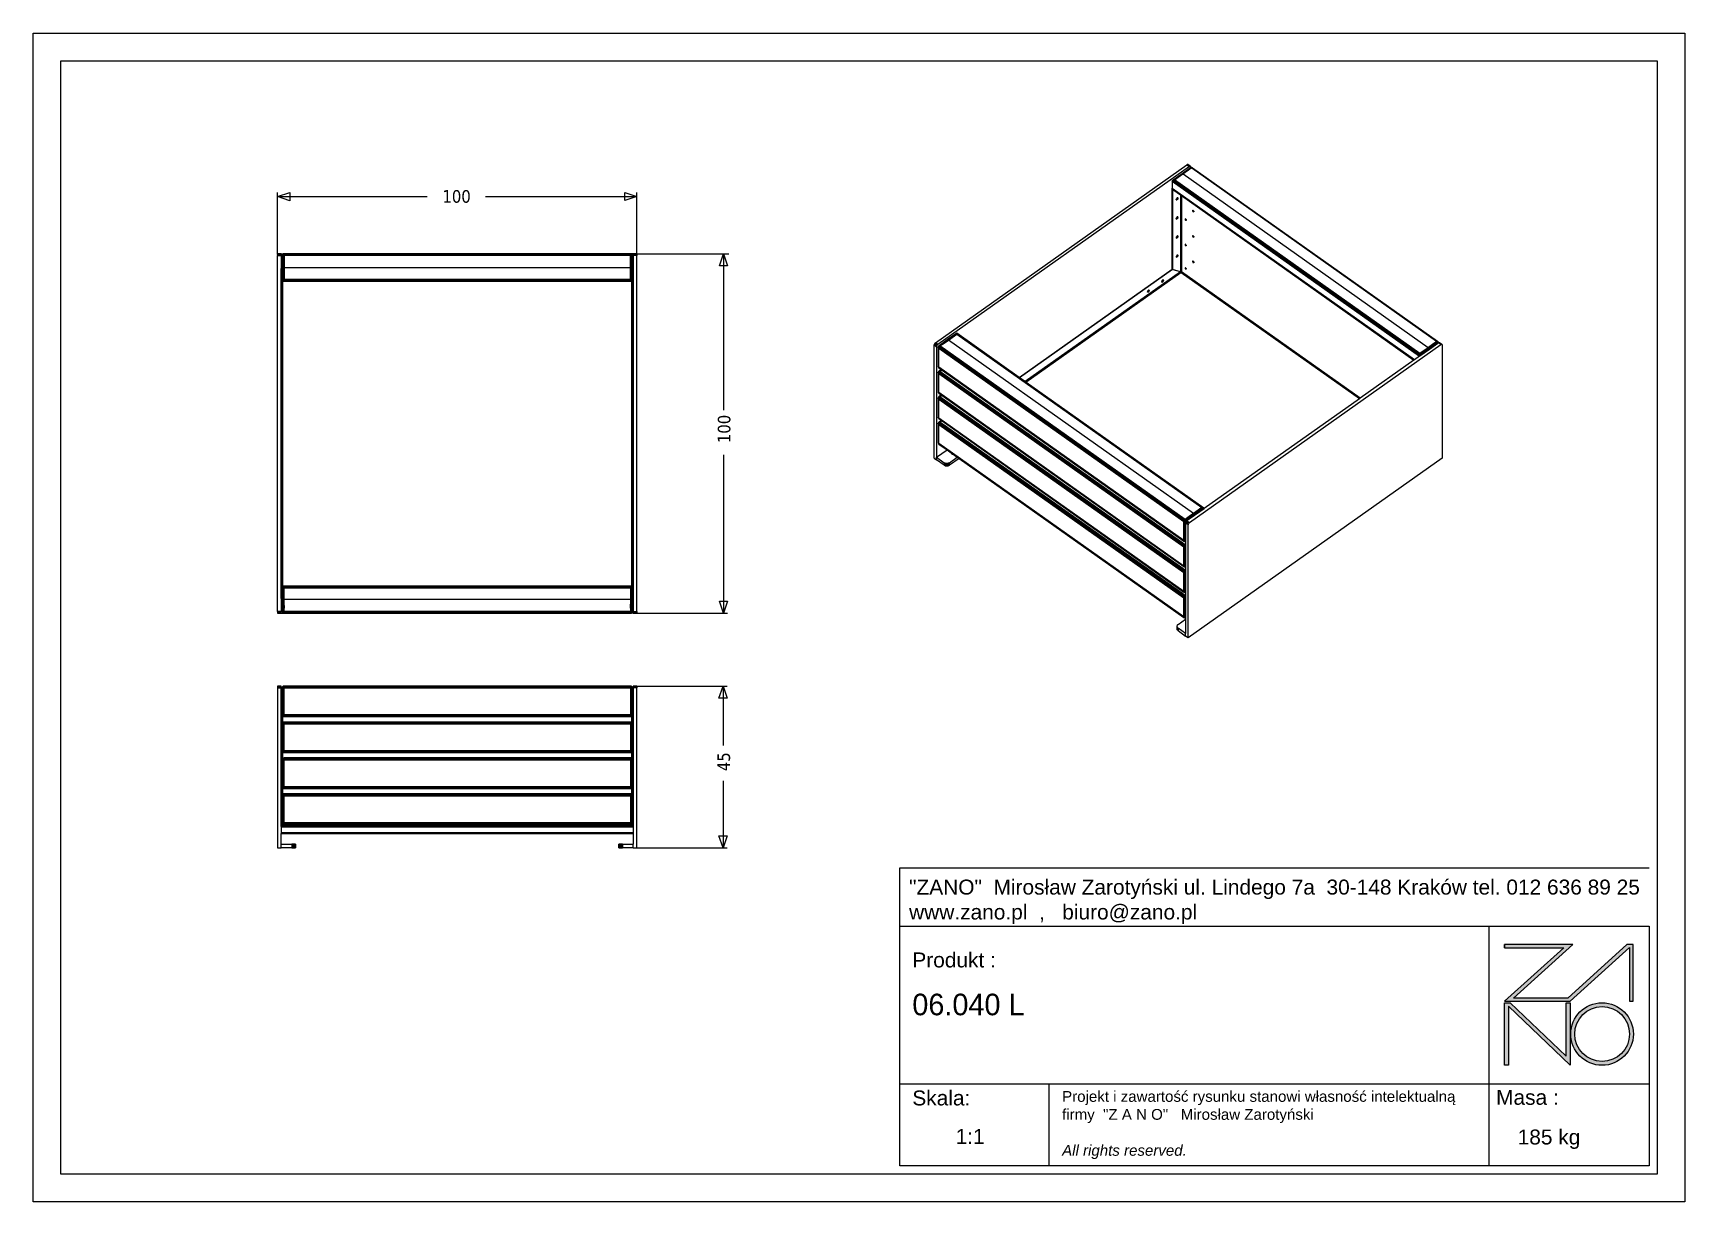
# Model space of a CAD drawing. Header units: inches. Extents: x 12 to 4609, y 5 to 3256.
import ezdxf

# ---------------------------------------------------------------- set-up
doc = ezdxf.new("R2010")
doc.units = ezdxf.units.IN
doc.header["$MEASUREMENT"] = 0
doc.layers.add('tabelka', color=155, linetype='Continuous')
doc.styles.get("Standard").update_dxf_attribs({"font": 'arial.ttf'})
doc.styles.add('Tahoma', font='tahoma.ttf')

msp = doc.modelspace()

# ---------------------------------------------------------------- texts
at = {"insert": (1151.1, 2783.4), "char_height": 35.01, "attachment_point": 7, "style": 'Tahoma'}
msp.add_mtext('100', dxfattribs=at)
at = {"char_height": 35.01, "attachment_point": 7, "rotation": 90, "style": 'Tahoma'}
for s, insert in [('100', (1953.1, 2115.4)), ('45', (1952.2, 1203))]:
    msp.add_mtext(s, dxfattribs=dict(at, insert=insert))
at = {"layer": 'tabelka', "lineweight": 5, "attachment_point": 1}
for s, insert, char_height, width in [('{\\fArial|b0|i0|c238|p34;"ZANO"  Mirosław Zarotyński ul. Lindego 7a  30-148 Kraków tel. 012 636 89 25\\Pwww.zano.pl  ,   biuro@zano.pl}', (2449.9, 901.5), 41.595, 2040.38), ('{\\fArial|b0|i0|c238|p34;Produkt : }', (2458.9, 698.8), 41.595, 265.273), ('{\\fCentury Gothic|b0|i0|c238|p34;06.040 L}', (2458.9, 584.2), 60, 849.376), ('{\\fArial|b0|i0|c238|p34;Skala: }', (2458.9, 315), 41.595, 191.675), ('{\\fArial|b0|i0|c238|p34;Masa :}', (4083.6, 316.8), 41.595, 200.457), ('{\\fArial|b0|i0|c238|p34;1:1}', (2579.4, 208.1), 41.595, 42.482), ('{\\fArial|b0|i0|c238|p34;185 kg}', (4143.6, 206.4), 41.595, 290.547)]:
    msp.add_mtext(s, dxfattribs=dict(at, insert=insert, char_height=char_height, width=width))
at = {"layer": 'tabelka', "color": 1, "lineweight": 5, "insert": (2875.8, 313.5), "char_height": 30, "width": 1186.12, "attachment_point": 1}
msp.add_mtext('{\\fArial|b0|i0|c0|p34;Projekt i zawartość rysunku stanowi własność intelektualną firmy \\fArial|b0|i0|c238|p34; "Z A N O"   Mirosław Zarotyński\\fArial|b0|i1|c238|p34;\\P\\PAll rights reserved.}', dxfattribs=at)

# ---------------------------------------------------------------- blocks, each defined once
blk = doc.blocks.new('zano')
at = {"layer": 'Defpoints', "lineweight": 5}
for points in [[(6270.2, 3716.2), (6270.2, 3707.4), (6434.8, 3707.4), (6270.2, 3558.4), (6452.4, 3558.4), (6617.9, 3708.2), (6617.9, 3558.4), (6628.6, 3558.4), (6628.6, 3716.2), (6610.7, 3716.2), (6446.1, 3567.2), (6295.4, 3567.2), (6459.9, 3716.2), (6270.2, 3716.2), (6270.2, 3707.4)], [(6270.2, 3554.4), (6286.2, 3554.4), (6441.7, 3405.6), (6441.7, 3554.4), (6452.4, 3554.4), (6452.4, 3380.5), (6281, 3544.6), (6281, 3380.5), (6270.2, 3380.5)]]:
    blk.add_hatch(color=251, dxfattribs=at).paths.add_polyline_path(points)
h = blk.add_hatch(color=251, dxfattribs=at)
h.paths.add_polyline_path([(6454.7, 3467.4, 1), (6628.6, 3467.4, 1)])
h.paths.add_polyline_path([(6617.9, 3467.4, -1), (6465.4, 3467.4, -1)], flags=16)
at = {"layer": 'Defpoints', "color": 251, "lineweight": 5}
blk.add_lwpolyline([(6434.8, 3707.4), (6270.2, 3558.4), (6452.4, 3558.4), (6617.9, 3708.2), (6617.9, 3558.4), (6628.6, 3558.4), (6628.6, 3716.2), (6610.7, 3716.2), (6446.1, 3567.2), (6295.4, 3567.2), (6459.9, 3716.2), (6270.2, 3716.2), (6270.2, 3707.4), (6432.1, 3707.4)], dxfattribs=at)
for points in [[(6270.2, 3716.2), (6270.2, 3707.4), (6434.8, 3707.4), (6270.2, 3558.4), (6452.4, 3558.4), (6617.9, 3708.2), (6617.9, 3558.4), (6628.6, 3558.4), (6628.6, 3716.2), (6610.7, 3716.2), (6446.1, 3567.2), (6295.4, 3567.2), (6459.9, 3716.2), (6270.2, 3716.2), (6270.2, 3707.4)], [(6270.2, 3554.4), (6286.2, 3554.4), (6441.7, 3405.6), (6441.7, 3554.4), (6452.4, 3554.4), (6452.4, 3380.5), (6281, 3544.6), (6281, 3380.5), (6270.2, 3380.5)]]:
    blk.add_lwpolyline(points, close=True, dxfattribs=at)
for radius in [87, 76.3]:
    blk.add_circle((6541.7, 3467.4), radius, dxfattribs=at)

# ---------------------------------------------------------------- linework, layer by layer
for p, q in [((2523.1, 2394.6), (3223.1, 2889.6)), ((3230.2, 2884.6), (2530.2, 2389.6)), ((3183.7, 2846.2), (3210, 2864.8)), ((3209.5, 2864.5), (3183.7, 2846.2)), ((3184.1, 2846.5), (3210, 2864.8)), ((3210, 2864.8), (3184.6, 2846.7)), ((3185, 2846.9), (3210, 2864.8)), ((3210.8, 2864.8), (3185, 2846.9)), ((3185.5, 2847), (3210.8, 2864.8)), ((3186.4, 2847.3), (3210.8, 2864.8)), ((3211.6, 2864.6), (3186.4, 2847.3)), ((3187.3, 2847.4), (3211.6, 2864.6)), ((3188.3, 2847.5), (3211.6, 2864.6)), ((3212.5, 2864.1), (3188.3, 2847.5)), ((3212.5, 2864.1), (3189.2, 2847.6)), ((3209.5, 2864.5), (3232.9, 2881)), ((3209.5, 2864.5), (3210, 2864.8)), ((3233.9, 2881.3), (3210, 2864.8)), ((3233.5, 2881.3), (3210, 2864.8)), ((3210, 2864.8), (3232.9, 2881)), ((3210, 2864.8), (3210.8, 2864.8)), ((3210.8, 2864.8), (3233.9, 2881.3)), ((3234.4, 2881.3), (3210.8, 2864.8)), ((3234.9, 2881.1), (3210.8, 2864.8)), ((3210.8, 2864.8), (3211.6, 2864.6)), ((3211.6, 2864.6), (3234.9, 2881.1)), ((3235.4, 2880.9), (3211.6, 2864.6)), ((3224.2, 2872.3), (3211.6, 2864.6)), ((3211.6, 2864.6), (3212.5, 2864.1)), ((3224.2, 2872.3), (3212.5, 2864.1)), ((3212.5, 2864.1), (3894.5, 2381.8)), ((3224.2, 2890.2), (3223.1, 2889.6)), ((3223.1, 2889.6), (3230.2, 2884.6)), ((3225.2, 2890.3), (3224.2, 2890.2)), ((3231.3, 2885.2), (3224.2, 2890.2)), ((3224.2, 2872.3), (3235.4, 2880.9)), ((3235.9, 2880.6), (3224.2, 2872.3)), ((3226, 2890.1), (3225.2, 2890.3)), ((3232.3, 2885.3), (3225.2, 2890.3)), ((3233.1, 2885.1), (3226, 2890.1)), ((3230.2, 2884.6), (3231.3, 2885.2)), ((3231.3, 2885.2), (3232.3, 2885.3)), ((3232.3, 2885.3), (3233.1, 2885.1)), ((3232.9, 2881), (3233.2, 2881.2)), ((3233.1, 2885.1), (3233.6, 2884.5)), ((3233.2, 2881.2), (3233.3, 2881.3)), ((3233.2, 2881.2), (3233.5, 2881.3)), ((3233.2, 2881.2), (3233.2, 2881.2)), ((3233.3, 2881.3), (3233.4, 2881.3)), ((3233.4, 2881.3), (3233.7, 2881.5)), ((3233.4, 2881.3), (3233.7, 2881.4)), ((3233.5, 2881.3), (3233.7, 2881.4)), ((3233.5, 2881.3), (3233.7, 2881.4)), ((3233.5, 2881.3), (3233.7, 2881.3)), ((3233.6, 2884.5), (3233.7, 2883.5)), ((3233.7, 2881.5), (3233.7, 2883.5)), ((3233.7, 2881.5), (3234, 2881.6)), ((3233.7, 2881.5), (3233.8, 2881.6)), ((3233.7, 2881.4), (3233.7, 2881.5)), ((3233.7, 2881.4), (3233.7, 2881.5)), ((3233.7, 2881.5), (3234, 2881.5)), ((3233.7, 2881.5), (3233.7, 2881.4)), ((3233.7, 2881.4), (3234, 2881.5)), ((3233.7, 2881.3), (3233.7, 2881.4)), ((3233.7, 2881.3), (3233.8, 2881.3)), ((3233.8, 2881.6), (3234.3, 2881.8)), ((3233.8, 2881.6), (3234, 2881.6)), ((3233.8, 2881.3), (3234, 2881.5)), ((3233.8, 2881.3), (3233.9, 2881.3)), ((3233.9, 2881.3), (3234.2, 2881.5)), ((3234.2, 2881.4), (3233.9, 2881.3)), ((3233.9, 2881.3), (3234.1, 2881.3)), ((3234, 2881.6), (3234.4, 2881.7)), ((3234, 2881.5), (3234.4, 2881.7)), ((3234, 2881.5), (3234.2, 2881.5)), ((3234, 2881.5), (3234, 2881.5)), ((3234.1, 2881.3), (3234.2, 2881.4)), ((3234.1, 2881.3), (3234.4, 2881.3)), ((3234.2, 2881.5), (3234.5, 2881.7)), ((3234.4, 2881.4), (3234.2, 2881.4)), ((3234.3, 2881.8), (3235, 2881.9)), ((3234.4, 2881.7), (3234.5, 2881.7)), ((3235.1, 2881.6), (3234.4, 2881.4)), ((3234.4, 2881.4), (3234.6, 2881.3)), ((3234.4, 2881.3), (3234.6, 2881.3)), ((3234.4, 2881.3), (3234.7, 2881.2)), ((3234.5, 2881.7), (3235, 2881.9)), ((3234.5, 2881.7), (3235.1, 2881.6)), ((3234.6, 2881.4), (3235.1, 2881.6)), ((3234.6, 2881.4), (3235.1, 2881.5)), ((3234.6, 2881.3), (3234.6, 2881.4)), ((3234.6, 2881.3), (3234.7, 2881.2)), ((3234.7, 2881.2), (3234.8, 2881.1)), ((3234.8, 2881.1), (3234.9, 2881.2)), ((3234.8, 2881.1), (3234.9, 2881.1)), ((3234.9, 2881.2), (3235.1, 2881.5)), ((3234.9, 2881.1), (3235.7, 2881.3)), ((3234.9, 2881.1), (3234.9, 2881.2)), ((3234.9, 2881.1), (3235.3, 2880.9)), ((3235, 2881.9), (3235.5, 2882)), ((3235, 2881.9), (3235.8, 2881.9)), ((3235.1, 2881.6), (3235.8, 2881.9)), ((3235.1, 2881.6), (3235.8, 2881.4)), ((3235.1, 2881.5), (3235.1, 2881.6)), ((3235.4, 2880.9), (3235.3, 2880.9)), ((3235.3, 2880.9), (3235.4, 2880.9)), ((3235.7, 2881.2), (3235.4, 2880.9)), ((3235.4, 2880.9), (3236.4, 2880.9)), ((3235.4, 2880.9), (3235.9, 2880.6)), ((3235.4, 2880.9), (3235.4, 2880.9)), ((3235.5, 2882), (3236.3, 2882)), ((3235.7, 2881.3), (3235.8, 2881.4)), ((3235.8, 2881.4), (3235.7, 2881.2)), ((3235.7, 2881.3), (3235.7, 2881.2)), ((3235.8, 2881.9), (3236.3, 2882)), ((3235.8, 2881.9), (3236.5, 2881.6)), ((3235.8, 2881.4), (3236.5, 2881.6)), ((3235.8, 2881.4), (3236.7, 2881.1)), ((3235.8, 2881.4), (3236.2, 2881)), ((3236.4, 2880.9), (3235.9, 2880.6)), ((3917.9, 2398.3), (3235.9, 2880.6)), ((3236.7, 2881), (3236.2, 2881)), ((3236.2, 2881), (3236.4, 2880.9)), ((3236.3, 2882), (3236.8, 2881.9)), ((3236.3, 2882), (3237.1, 2881.8)), ((3236.7, 2881), (3236.4, 2880.9)), ((3236.4, 2880.9), (3918.4, 2398.6)), ((3236.5, 2881.6), (3237.1, 2881.8)), ((3236.5, 2881.6), (3237.3, 2881.3)), ((3236.5, 2881.6), (3236.9, 2881.1)), ((3236.7, 2881.1), (3236.8, 2881.1)), ((3236.7, 2881.1), (3236.9, 2881.1)), ((3236.8, 2881.1), (3236.7, 2881)), ((3236.8, 2881.9), (3237.6, 2881.7)), ((3236.9, 2881.1), (3236.8, 2881.1)), ((3237.3, 2881.3), (3236.9, 2881.1)), ((3918.9, 2398.9), (3236.9, 2881.1)), ((3237.1, 2881.8), (3237.6, 2881.7)), ((3237.1, 2881.8), (3237.1, 2881.7)), ((3237.1, 2881.7), (3237.2, 2881.7)), ((3237.3, 2881.4), (3237.1, 2881.7)), ((3237.2, 2881.7), (3237.3, 2881.6)), ((3237.3, 2881.6), (3237.5, 2881.4)), ((3237.3, 2881.6), (3237.8, 2881.3)), ((3237.3, 2881.4), (3237.5, 2881.4)), ((3237.3, 2881.3), (3237.3, 2881.4)), ((3237.3, 2881.3), (3919.3, 2399)), ((3237.5, 2881.3), (3237.3, 2881.3)), ((3237.5, 2881.4), (3237.5, 2881.3)), ((3237.5, 2881.4), (3237.6, 2881.3)), ((3237.6, 2881.3), (3237.5, 2881.3)), ((3237.6, 2881.7), (3238.1, 2881.5)), ((3237.8, 2881.3), (3237.6, 2881.7)), ((3238.2, 2881.3), (3237.6, 2881.7)), ((3237.8, 2881.3), (3237.6, 2881.3)), ((3238.2, 2881.3), (3237.8, 2881.3)), ((3237.8, 2881.3), (3919.8, 2399.1)), ((3238.1, 2881.5), (3238.5, 2881.2)), ((3238.5, 2881.2), (3238.2, 2881.3)), ((3238.2, 2881.3), (3920.2, 2399.1)), ((3238.8, 2881), (3238.5, 2881.2)), ((3238.8, 2881), (3920.5, 2399)), ((692.3, 2640.1), (692.3, 2812.1)), ((1692.3, 2642.1), (1692.3, 2812.6)), ((3182.1, 2844.3), (3182.2, 2844.6)), ((3182.1, 2844), (3182.1, 2844.3)), ((3182.1, 2844.3), (3870.7, 2357.4)), ((3870.5, 2357.3), (3182.1, 2844)), ((3182.1, 2844), (3182.1, 2824.2)), ((3182.1, 2824.2), (3856.5, 2347.4)), ((3182.1, 2823.9), (3182.1, 2824.2)), ((3856.3, 2347.3), (3182.1, 2823.9)), ((3182.2, 2823.7), (3182.1, 2823.9)), ((3182.1, 2822.3), (3182.1, 2823.7)), ((3182.1, 2823.7), (3182.2, 2823.7)), ((3182.2, 2823.6), (3182.1, 2823.7)), ((3182.1, 2822.3), (3182.2, 2822.2)), ((3182.1, 2599.7), (3182.1, 2822.2)), ((3183.5, 2821.2), (3182.1, 2822.2)), ((3182.1, 2822.2), (3182.2, 2822.2)), ((3182.2, 2844.6), (3182.3, 2844.8)), ((3182.2, 2844.6), (3870.9, 2357.6)), ((3182.2, 2823.7), (3856.1, 2347.1)), ((3182.2, 2823.7), (3182.2, 2823.7)), ((3182.2, 2823.6), (3182.2, 2823.7)), ((3182.3, 2823.5), (3182.2, 2823.6)), ((3182.2, 2822.2), (3183.6, 2821.2)), ((3182.3, 2844.8), (3182.4, 2845)), ((3182.3, 2844.8), (3871.1, 2357.7)), ((3182.4, 2823.3), (3182.3, 2823.5)), ((3182.3, 2823.5), (3856, 2347.1)), ((3182.4, 2845), (3182.5, 2845.1)), ((3182.4, 2845), (3871.2, 2357.9)), ((3182.5, 2823.1), (3182.4, 2823.3)), ((3182.4, 2823.3), (3855.9, 2347)), ((3182.5, 2845.1), (3182.6, 2845.3)), ((3182.5, 2845.1), (3871.2, 2358.1)), ((3182.6, 2823), (3182.5, 2823.1)), ((3182.5, 2823.1), (3855.9, 2347)), ((3182.6, 2845.3), (3182.8, 2845.5)), ((3182.6, 2845.3), (3871.2, 2358.3)), ((3182.8, 2822.7), (3182.6, 2823)), ((3855.8, 2346.9), (3182.6, 2823)), ((3182.8, 2845.5), (3183, 2845.7)), ((3182.8, 2845.5), (3871.2, 2358.7)), ((3183, 2822.5), (3182.8, 2822.7)), ((3855.7, 2346.9), (3182.8, 2822.7)), ((3183, 2845.7), (3183.2, 2845.9)), ((3183, 2845.7), (3871.2, 2359.1)), ((3183.2, 2822.3), (3183, 2822.5)), ((3183.2, 2845.9), (3183.4, 2846.1)), ((3871.2, 2359.4), (3183.2, 2845.9)), ((3183.4, 2822.2), (3183.2, 2822.3)), ((3183.4, 2846.1), (3183.7, 2846.2)), ((3183.4, 2846.1), (3871.2, 2359.8)), ((3183.6, 2822), (3183.4, 2822.2)), ((3183.5, 2598.7), (3183.5, 2821.2)), ((3183.6, 2821.2), (3183.5, 2821.2)), ((3855.7, 2346.8), (3183.6, 2822)), ((3183.6, 2822), (3855.7, 2346.8)), ((3183.6, 2821.2), (3205.5, 2805.8)), ((3183.7, 2846.2), (3184.1, 2846.5)), ((3183.7, 2846.2), (3871.2, 2360.1)), ((3184.1, 2846.5), (3184.6, 2846.7)), ((3184.1, 2846.5), (3871.2, 2360.6)), ((3184.6, 2846.7), (3185, 2846.9)), ((3184.6, 2846.7), (3871.2, 2361.2)), ((3185, 2846.9), (3185.5, 2847)), ((3185, 2846.9), (3871.2, 2361.7)), ((3185.5, 2847), (3186.4, 2847.3)), ((3185.5, 2847), (3871.2, 2362.2)), ((3186.4, 2847.3), (3187.3, 2847.4)), ((3186.4, 2847.3), (3871.2, 2363.1)), ((3187.3, 2847.4), (3188.3, 2847.5)), ((3187.3, 2847.4), (3871.2, 2363.9)), ((3188.3, 2847.5), (3189.2, 2847.6)), ((3871.2, 2364.6), (3188.3, 2847.5)), ((3189.2, 2847.6), (3871.2, 2365.3)), ((3205.5, 2805.8), (3205.5, 2593.8)), ((3205.5, 2805.8), (3205.8, 2805.6)), ((3205.8, 2805.6), (3205.8, 2593.9)), ((3205.8, 2805.6), (3206.1, 2805.3)), ((3206.1, 2594), (3206.1, 2805.3)), ((3206.1, 2805.3), (3206.5, 2805)), ((3206.5, 2805), (3206.5, 2594)), ((3206.5, 2805), (3206.9, 2804.8)), ((3206.9, 2804.8), (3206.9, 2594)), ((3206.9, 2804.8), (3207.3, 2804.5)), ((692.3, 2800.9), (1108.5, 2800.9)), ((1270.7, 2801.3), (1692.3, 2801.3)), ((3193.6, 2793.8), (3193.4, 2792.8)), ((3193.5, 2792.6), (3193.4, 2792.8)), ((3193.5, 2792.6), (3194.1, 2792.9)), ((3193.5, 2792.4), (3193.5, 2792.6)), ((3193.5, 2792.4), (3194.7, 2791.6)), ((3193.6, 2792.1), (3193.5, 2792.4)), ((3194, 2794.8), (3193.6, 2793.8)), ((3194, 2791.7), (3193.6, 2792.1)), ((3194.7, 2795.9), (3194, 2794.8)), ((3194.7, 2791.6), (3194, 2791.7)), ((3194.1, 2792.9), (3194.9, 2793.5)), ((3194.1, 2792.9), (3195.5, 2791.9)), ((3195.5, 2796.7), (3194.7, 2795.9)), ((3195.5, 2791.9), (3194.7, 2791.6)), ((3194.9, 2793.5), (3195.7, 2794.3)), ((3194.9, 2793.5), (3196.3, 2792.5)), ((3196.3, 2797.3), (3195.5, 2796.7)), ((3196.3, 2792.5), (3195.5, 2791.9)), ((3195.7, 2794.3), (3196.4, 2795.3)), ((3195.7, 2794.3), (3197.1, 2793.3)), ((3196.9, 2797.5), (3196.3, 2797.3)), ((3197.1, 2793.3), (3196.3, 2792.5)), ((3196.4, 2795.3), (3196.8, 2796.4)), ((3197.8, 2794.3), (3196.4, 2795.3)), ((3196.8, 2796.4), (3197, 2797.3)), ((3198.2, 2795.4), (3196.8, 2796.4)), ((3197.1, 2797.6), (3196.9, 2797.5)), ((3197, 2797.3), (3196.9, 2797.5)), ((3197, 2797.3), (3198.4, 2796.3)), ((3197.6, 2797.6), (3197.1, 2797.6)), ((3197.8, 2794.3), (3197.1, 2793.3)), ((3197.6, 2797.6), (3198.2, 2797.1)), ((3197.8, 2797.5), (3197.6, 2797.6)), ((3198.2, 2797.1), (3197.8, 2797.5)), ((3198.2, 2795.4), (3197.8, 2794.3)), ((3198.4, 2796.3), (3198.2, 2797.1)), ((3198.4, 2796.3), (3198.2, 2795.4)), ((3207.3, 2594), (3207.3, 2804.5)), ((3207.3, 2804.5), (3207.6, 2804.2)), ((3207.6, 2804.2), (3207.6, 2593.9)), ((3207.6, 2804.2), (3208, 2804)), ((3208, 2593.9), (3208, 2804)), ((3208, 2804), (3208.3, 2803.8)), ((3208.3, 2803.8), (3855.1, 2346.4)), ((3208.3, 2803.8), (3208.3, 2593.8)), ((3239.8, 2762.9), (3239, 2762.4)), ((3239.4, 2762.9), (3239, 2762.4)), ((3240.4, 2762.6), (3239, 2761.6)), ((3239, 2762.4), (3239, 2761.6)), ((3239, 2761.6), (3239.4, 2760.6)), ((3239.8, 2762.9), (3239.4, 2762.9)), ((3239.4, 2760.6), (3240.8, 2761.6)), ((3239.4, 2760.6), (3240, 2759.6)), ((3240, 2763), (3239.8, 2762.9)), ((3240.4, 2762.8), (3240, 2763)), ((3240, 2759.6), (3241.4, 2760.6)), ((3240, 2759.6), (3240.8, 2758.9)), ((3240.4, 2762.6), (3240.4, 2762.8)), ((3240.8, 2762.6), (3240.4, 2762.8)), ((3240.8, 2761.6), (3240.4, 2762.6)), ((3240.8, 2762.6), (3241.6, 2761.8)), ((3241.4, 2760.6), (3240.8, 2761.6)), ((3240.8, 2758.9), (3242.2, 2759.9)), ((3241.6, 2758.5), (3240.8, 2758.9)), ((3241.4, 2760.6), (3242.2, 2759.9)), ((3241.6, 2761.8), (3242.2, 2760.9)), ((3242.6, 2759.2), (3241.6, 2758.5)), ((3242.2, 2758.6), (3241.6, 2758.5)), ((3242.2, 2760.9), (3242.6, 2759.9)), ((3242.2, 2759.9), (3242.6, 2759.7)), ((3242.6, 2759.1), (3242.2, 2758.6)), ((3242.6, 2759.9), (3242.6, 2759.7)), ((3242.6, 2759.7), (3242.6, 2759.2)), ((3242.6, 2759.2), (3242.6, 2759.1)), ((3193.6, 2740.8), (3193.4, 2739.8)), ((3193.5, 2739.6), (3193.4, 2739.8)), ((3193.5, 2739.6), (3194.1, 2739.8)), ((3193.5, 2739.4), (3193.5, 2739.6)), ((3193.5, 2739.4), (3194.7, 2738.6)), ((3193.6, 2739.1), (3193.5, 2739.4)), ((3194, 2741.8), (3193.6, 2740.8)), ((3194, 2738.7), (3193.6, 2739.1)), ((3194.7, 2742.9), (3194, 2741.8)), ((3194.7, 2738.6), (3194, 2738.7)), ((3194.1, 2739.8), (3194.9, 2740.4)), ((3194.1, 2739.8), (3195.5, 2738.8)), ((3195.5, 2743.7), (3194.7, 2742.9)), ((3195.5, 2738.8), (3194.7, 2738.6)), ((3194.9, 2740.4), (3195.7, 2741.3)), ((3194.9, 2740.4), (3196.3, 2739.4)), ((3196.3, 2744.3), (3195.5, 2743.7)), ((3196.3, 2739.4), (3195.5, 2738.8)), ((3195.7, 2741.3), (3196.4, 2742.3)), ((3195.7, 2741.3), (3197.1, 2740.3)), ((3196.9, 2744.5), (3196.3, 2744.3)), ((3197.1, 2740.3), (3196.3, 2739.4)), ((3196.4, 2742.3), (3196.8, 2743.4)), ((3197.8, 2741.3), (3196.4, 2742.3)), ((3196.8, 2743.4), (3197, 2744.3)), ((3198.2, 2742.4), (3196.8, 2743.4)), ((3197.1, 2744.6), (3196.9, 2744.5)), ((3197, 2744.3), (3196.9, 2744.5)), ((3197, 2744.3), (3198.4, 2743.3)), ((3197.6, 2744.5), (3197.1, 2744.6)), ((3197.8, 2741.3), (3197.1, 2740.3)), ((3197.6, 2744.5), (3198.2, 2744.1)), ((3197.8, 2744.5), (3197.6, 2744.5)), ((3198.2, 2744.1), (3197.8, 2744.5)), ((3198.2, 2742.4), (3197.8, 2741.3)), ((3198.4, 2743.3), (3198.2, 2744.1)), ((3198.4, 2743.3), (3198.2, 2742.4)), ((3218.5, 2739), (3217.8, 2738.5)), ((3218.2, 2739), (3217.8, 2738.5)), ((3219.2, 2738.7), (3217.8, 2737.7)), ((3217.8, 2738.5), (3217.8, 2737.7)), ((3217.8, 2737.7), (3218.2, 2736.7)), ((3218.5, 2739), (3218.2, 2739)), ((3218.2, 2736.7), (3219.6, 2737.7)), ((3218.2, 2736.7), (3218.8, 2735.8)), ((3218.8, 2739.1), (3218.5, 2739)), ((3219.2, 2738.9), (3218.8, 2739.1)), ((3218.8, 2735.8), (3220.2, 2736.8)), ((3218.8, 2735.8), (3219.6, 2735)), ((3219.2, 2738.7), (3219.2, 2738.9)), ((3219.6, 2738.7), (3219.2, 2738.9)), ((3219.6, 2737.7), (3219.2, 2738.7)), ((3219.6, 2738.7), (3220.4, 2737.9)), ((3220.2, 2736.8), (3219.6, 2737.7)), ((3219.6, 2735), (3221, 2736)), ((3220.4, 2734.6), (3219.6, 2735)), ((3220.2, 2736.8), (3221, 2736)), ((3220.4, 2737.9), (3221, 2737)), ((3221.4, 2735.3), (3220.4, 2734.6)), ((3221, 2734.7), (3220.4, 2734.6)), ((3221, 2737), (3221.4, 2736)), ((3221, 2736), (3221.4, 2735.8)), ((3221.4, 2735.2), (3221, 2734.7)), ((3221.4, 2736), (3221.4, 2735.8)), ((3221.4, 2735.8), (3221.4, 2735.3)), ((3221.4, 2735.3), (3221.4, 2735.2)), ((3193.6, 2687.8), (3193.4, 2686.8)), ((3193.5, 2686.6), (3193.4, 2686.8)), ((3193.5, 2686.6), (3194.1, 2686.8)), ((3193.5, 2686.4), (3193.5, 2686.6)), ((3193.5, 2686.4), (3194.7, 2685.6)), ((3193.6, 2686.1), (3193.5, 2686.4)), ((3194, 2688.8), (3193.6, 2687.8)), ((3194, 2685.6), (3193.6, 2686.1)), ((3194.7, 2689.8), (3194, 2688.8)), ((3194.7, 2685.6), (3194, 2685.6)), ((3194.1, 2686.8), (3194.9, 2687.4)), ((3194.1, 2686.8), (3195.5, 2685.8)), ((3195.5, 2690.7), (3194.7, 2689.8)), ((3195.5, 2685.8), (3194.7, 2685.6)), ((3194.9, 2687.4), (3195.7, 2688.3)), ((3194.9, 2687.4), (3196.3, 2686.4)), ((3195.5, 2691.9), (3195.6, 2691.9)), ((3196.3, 2691.3), (3195.5, 2690.7)), ((3196.3, 2686.4), (3195.5, 2685.8)), ((3195.7, 2688.3), (3196.4, 2689.3)), ((3195.7, 2688.3), (3197.1, 2687.3)), ((3196.9, 2691.5), (3196.3, 2691.3)), ((3197.1, 2687.3), (3196.3, 2686.4)), ((3196.4, 2689.3), (3196.8, 2690.4)), ((3197.8, 2688.3), (3196.4, 2689.3)), ((3196.8, 2690.4), (3197, 2691.3)), ((3198.2, 2689.4), (3196.8, 2690.4)), ((3197.1, 2691.6), (3196.9, 2691.5)), ((3197, 2691.3), (3196.9, 2691.5)), ((3197, 2691.3), (3198.4, 2690.3)), ((3197.6, 2691.5), (3197.1, 2691.6)), ((3197.8, 2688.3), (3197.1, 2687.3)), ((3197.6, 2691.5), (3198.2, 2691.1)), ((3197.8, 2691.5), (3197.6, 2691.5)), ((3198.2, 2691.1), (3197.8, 2691.5)), ((3198.2, 2689.4), (3197.8, 2688.3)), ((3198.4, 2690.3), (3198.2, 2691.1)), ((3198.4, 2690.3), (3198.2, 2689.4)), ((3218.5, 2668.3), (3217.8, 2667.8)), ((3218.2, 2668.3), (3217.8, 2667.8)), ((3219.2, 2668), (3217.8, 2667)), ((3217.8, 2667.8), (3217.8, 2667)), ((3217.8, 2667), (3218.2, 2666)), ((3218.5, 2668.3), (3218.2, 2668.3)), ((3218.2, 2666), (3219.6, 2667)), ((3218.8, 2668.4), (3218.5, 2668.3)), ((3219.2, 2668.2), (3218.8, 2668.4)), ((3219.2, 2668), (3219.2, 2668.2)), ((3219.6, 2668), (3219.2, 2668.2)), ((3219.6, 2667), (3219.2, 2668)), ((3219.6, 2668), (3220.4, 2667.2)), ((3220.2, 2666), (3219.6, 2667)), ((3220.4, 2667.2), (3221, 2666.3)), ((3239.8, 2692.2), (3239, 2691.7)), ((3239.4, 2692.2), (3239, 2691.7)), ((3240.4, 2691.9), (3239, 2690.9)), ((3239, 2691.7), (3239, 2690.9)), ((3239, 2690.9), (3239.4, 2689.9)), ((3239.8, 2692.2), (3239.4, 2692.2)), ((3239.4, 2689.9), (3240.8, 2690.9)), ((3239.4, 2689.9), (3240, 2688.9)), ((3240, 2692.2), (3239.8, 2692.2)), ((3240.4, 2692), (3240, 2692.2)), ((3240, 2688.9), (3241.4, 2689.9)), ((3240, 2688.9), (3240.8, 2688.2)), ((3240.4, 2691.9), (3240.4, 2692)), ((3240.8, 2691.9), (3240.4, 2692)), ((3240.8, 2690.9), (3240.4, 2691.9)), ((3240.8, 2691.9), (3241.6, 2691.1)), ((3241.4, 2689.9), (3240.8, 2690.9)), ((3240.8, 2688.2), (3242.2, 2689.2)), ((3241.6, 2687.8), (3240.8, 2688.2)), ((3241.4, 2689.9), (3242.2, 2689.2)), ((3241.6, 2691.1), (3242.2, 2690.2)), ((3242.6, 2688.5), (3241.6, 2687.8)), ((3242.2, 2687.9), (3241.6, 2687.8)), ((3242.2, 2690.2), (3242.6, 2689.2)), ((3242.2, 2689.2), (3242.6, 2689)), ((3242.6, 2688.3), (3242.2, 2687.9)), ((3242.6, 2689.2), (3242.6, 2689)), ((3242.6, 2689), (3242.6, 2688.5)), ((3242.6, 2688.5), (3242.6, 2688.3)), ((702.3, 2642.1), (692.3, 2642.1)), ((692.3, 2642.1), (692.3, 2641.8)), ((692.3, 2641.8), (692.3, 2641.1)), ((692.3, 2641.8), (702.3, 2641.8)), ((692.3, 2641.1), (692.3, 2640)), ((702.3, 2641.1), (692.3, 2641.1)), ((692.3, 2640), (692.3, 2638.6)), ((702.3, 2640), (692.3, 2640)), ((692.3, 2638.6), (692.3, 2637.1)), ((702.3, 2638.6), (692.3, 2638.6)), ((692.3, 2637.1), (702.3, 2637.1)), ((692.3, 1647.1), (692.3, 2637.1)), ((702.3, 2642.1), (710.3, 2642.1)), ((702.3, 2641.8), (702.3, 2642.1)), ((702.3, 2641.1), (702.3, 2641.8)), ((702.3, 2640), (702.3, 2641.1)), ((702.3, 2638.6), (702.3, 2640)), ((702.3, 2637.1), (702.3, 2638.6)), ((702.3, 2637.1), (702.3, 2600.1)), ((705.3, 2637.1), (705.4, 2637.8)), ((705.3, 2637.1), (705.4, 2637.6)), ((705.3, 2637.1), (705.4, 2637.4)), ((705.3, 2637.1), (705.4, 2637.2)), ((705.3, 2620.6), (705.3, 2637.1)), ((705.3, 2637.1), (705.4, 2637.1)), ((705.4, 2637.1), (705.3, 2620.6)), ((705.7, 2638.9), (705.4, 2638)), ((705.4, 2638), (705.7, 2638.8)), ((705.4, 2637.9), (705.7, 2638.6)), ((705.4, 2638), (705.5, 2638.5)), ((705.4, 2637.7), (705.7, 2638.4)), ((705.4, 2637.6), (705.7, 2638.1)), ((705.4, 2637.9), (705.4, 2638)), ((705.4, 2637.9), (705.4, 2638)), ((705.4, 2638), (705.4, 2638)), ((705.4, 2637.9), (705.4, 2637.9)), ((705.4, 2637.7), (705.4, 2637.9)), ((705.4, 2637.8), (705.4, 2637.9)), ((705.4, 2637.4), (705.7, 2637.8)), ((705.4, 2637.7), (705.4, 2637.6)), ((705.4, 2637.4), (705.4, 2637.6)), ((705.4, 2637.2), (705.7, 2637.4)), ((705.4, 2637.4), (705.4, 2637.2)), ((705.4, 2637.2), (705.4, 2637.1)), ((705.4, 2637.2), (705.5, 2637.1)), ((705.4, 2637.1), (705.5, 2637.1)), ((705.5, 2604.1), (705.4, 2637.1)), ((705.5, 2638.5), (705.7, 2638.9)), ((705.5, 2637.1), (705.7, 2637.4)), ((705.5, 2637.1), (705.8, 2637.1)), ((705.8, 2637.1), (705.5, 2604.1)), ((705.5, 2637.1), (705.5, 2604.1)), ((705.7, 2638.8), (706.2, 2639.6)), ((705.7, 2638.6), (706.2, 2639.4)), ((705.7, 2638.9), (706, 2639.4)), ((705.8, 2639.1), (705.7, 2638.9)), ((705.7, 2638.4), (706.2, 2639)), ((705.7, 2638.8), (705.7, 2638.9)), ((705.7, 2638.6), (705.7, 2638.8)), ((705.7, 2638.1), (706.2, 2638.6)), ((705.7, 2638.4), (705.7, 2638.6)), ((705.7, 2638.1), (705.7, 2638.4)), ((705.7, 2637.8), (706.2, 2638.1)), ((705.7, 2637.8), (705.7, 2638.1)), ((705.7, 2637.4), (705.7, 2637.8)), ((706.2, 2637.6), (705.7, 2637.4)), ((705.8, 2637.1), (705.7, 2637.4)), ((705.7, 2637.4), (705.9, 2637.2)), ((705.8, 2639.1), (706, 2639.4)), ((705.8, 2637.1), (705.9, 2637.2)), ((706, 2604.1), (705.8, 2637.1)), ((705.8, 2637.1), (706.1, 2637.1)), ((705.9, 2637.2), (706.2, 2637.6)), ((705.9, 2637.2), (706.1, 2637.1)), ((706, 2639.4), (706.2, 2639.8)), ((706, 2639.4), (706.1, 2639.8)), ((706.1, 2637.1), (706, 2604.1)), ((706, 2604.1), (706.6, 2637.1)), ((706.1, 2639.8), (706.2, 2639.8)), ((706.1, 2637.1), (706.8, 2637.7)), ((706.2, 2637.6), (706.1, 2637.1)), ((706.1, 2637.1), (706.6, 2637.1)), ((706.2, 2639.6), (706.8, 2640.3)), ((706.2, 2639.4), (706.8, 2640)), ((706.2, 2639.8), (706.3, 2639.9)), ((706.2, 2639.8), (706.2, 2639.6)), ((706.2, 2639.6), (706.2, 2639.4)), ((706.2, 2639), (706.8, 2639.6)), ((706.2, 2639.4), (706.2, 2639)), ((706.2, 2639), (706.2, 2638.6)), ((706.2, 2638.6), (706.8, 2639)), ((706.2, 2638.6), (706.2, 2638.1)), ((706.2, 2638.1), (706.8, 2638.4)), ((706.2, 2638.1), (706.2, 2637.6)), ((706.2, 2637.6), (706.8, 2637.7)), ((706.8, 2640.5), (706.3, 2639.9)), ((706.3, 2639.9), (706.6, 2640.3)), ((706.6, 2640.3), (707.1, 2640.8)), ((706.8, 2640.5), (706.6, 2640.3)), ((706.6, 2637.1), (706.8, 2637.7)), ((706.6, 2637.1), (707.1, 2637.1)), ((706.8, 2604.1), (706.6, 2637.1)), ((706.8, 2640.5), (707.6, 2641.1)), ((707.3, 2641), (706.8, 2640.5)), ((706.8, 2640.3), (707.6, 2640.9)), ((706.8, 2640.5), (707.1, 2640.8)), ((706.8, 2640), (707.6, 2640.5)), ((706.8, 2640.3), (706.8, 2640.5)), ((706.8, 2640), (706.8, 2640.3)), ((706.8, 2639.6), (706.8, 2640)), ((706.8, 2639.6), (707.6, 2640)), ((706.8, 2639), (706.8, 2639.6)), ((706.8, 2639), (707.6, 2639.4)), ((706.8, 2638.4), (706.8, 2639)), ((706.8, 2638.4), (707.6, 2638.6)), ((706.8, 2637.7), (706.8, 2638.4)), ((706.8, 2637.7), (707.6, 2637.9)), ((706.8, 2637.7), (707.1, 2637.1)), ((707.3, 2637.4), (706.8, 2637.7)), ((707.6, 2637.1), (706.8, 2604.1)), ((707.1, 2637.1), (706.8, 2604.1)), ((707.1, 2640.8), (707.6, 2641.3)), ((707.1, 2640.8), (707.3, 2641)), ((707.1, 2637.1), (707.3, 2637.4)), ((707.1, 2637.1), (707.6, 2637.1)), ((707.6, 2641.3), (707.3, 2641)), ((707.3, 2641), (707.6, 2641.1)), ((707.3, 2637.4), (707.6, 2637.9)), ((707.6, 2637.1), (707.3, 2637.4)), ((707.6, 2641.3), (708.3, 2641.6)), ((708.4, 2641.6), (707.6, 2641.1)), ((707.6, 2641.1), (708.3, 2641.6)), ((707.6, 2641.3), (707.6, 2641.1)), ((707.6, 2640.9), (708.4, 2641.3)), ((707.6, 2641.1), (707.6, 2640.9)), ((707.6, 2640.5), (707.6, 2640.9)), ((707.6, 2640.5), (708.4, 2640.9)), ((707.6, 2640.5), (707.6, 2640)), ((707.6, 2640), (708.4, 2640.3)), ((707.6, 2639.4), (707.6, 2640)), ((707.6, 2639.4), (708.4, 2639.6)), ((707.6, 2638.6), (707.6, 2639.4)), ((707.6, 2638.6), (708.4, 2638.8)), ((707.6, 2637.9), (707.6, 2638.6)), ((707.6, 2637.9), (708.4, 2638)), ((707.6, 2637.9), (707.6, 2637.1)), ((708, 2637.4), (707.6, 2637.1)), ((707.6, 2637.1), (708.3, 2637.1)), ((707.8, 2604.1), (707.6, 2637.1)), ((708.9, 2637.1), (707.8, 2604.1)), ((708.3, 2637.1), (707.8, 2604.1)), ((708.4, 2638), (708, 2637.4)), ((708, 2637.4), (708.3, 2637.1)), ((708.3, 2641.6), (708.9, 2641.9)), ((708.4, 2641.6), (708.3, 2641.6)), ((708.4, 2638), (708.3, 2637.1)), ((708.3, 2637.1), (708.9, 2637.1)), ((709.4, 2641.9), (708.4, 2641.6)), ((708.4, 2641.6), (708.9, 2641.9)), ((708.4, 2641.3), (708.4, 2641.6)), ((708.4, 2641.3), (709.4, 2641.6)), ((708.4, 2640.9), (708.4, 2641.3)), ((708.4, 2640.9), (709.4, 2641.1)), ((708.4, 2640.3), (708.4, 2640.9)), ((708.4, 2640.3), (709.4, 2640.5)), ((708.4, 2639.6), (708.4, 2640.3)), ((708.4, 2639.6), (709.4, 2639.8)), ((708.4, 2638.8), (708.4, 2639.6)), ((708.4, 2638.8), (709.4, 2638.9)), ((708.4, 2638), (708.4, 2638.8)), ((708.4, 2638), (708.9, 2637.1)), ((708.4, 2638), (709.4, 2638)), ((708.9, 2641.9), (709.6, 2642)), ((708.9, 2641.9), (709.4, 2641.9)), ((708.9, 2637.1), (709.4, 2638)), ((708.9, 2637.1), (709.6, 2637.1)), ((709, 2604.1), (708.9, 2637.1)), ((709.6, 2637.1), (709, 2604.1)), ((709.4, 2641.9), (709.6, 2642)), ((709.4, 2641.9), (710.3, 2642)), ((709.4, 2641.6), (709.4, 2641.9)), ((710.3, 2641.6), (709.4, 2641.9)), ((710.3, 2641.9), (709.4, 2641.9)), ((709.4, 2641.1), (709.4, 2641.6)), ((709.4, 2641.6), (710.3, 2641.6)), ((710.3, 2641.3), (709.4, 2641.6)), ((709.4, 2641.1), (710.3, 2641.3)), ((709.4, 2640.5), (709.4, 2641.1)), ((709.4, 2641.1), (710.3, 2640.8)), ((709.4, 2640.5), (710.3, 2640.8)), ((709.4, 2639.8), (709.4, 2640.5)), ((710.3, 2639.8), (709.4, 2640.5)), ((710.3, 2640.3), (709.4, 2640.5)), ((709.4, 2639.8), (710.3, 2639.8)), ((709.4, 2638.9), (709.4, 2639.8)), ((709.9, 2639.4), (709.4, 2639.8)), ((709.4, 2638.9), (710.3, 2639.1)), ((709.4, 2638), (709.4, 2638.9)), ((709.4, 2638.9), (710.3, 2638.5)), ((709.4, 2638), (710.3, 2638.5)), ((709.4, 2638), (709.6, 2637.1)), ((709.4, 2638), (710.3, 2637.8)), ((709.6, 2642), (710.3, 2642.1)), ((709.6, 2642), (710.3, 2642)), ((709.6, 2637.1), (710.3, 2637.8)), ((709.6, 2637.1), (710.3, 2637.1)), ((710.3, 2620.6), (709.6, 2637.1)), ((710.3, 2639.8), (709.9, 2639.4)), ((710.3, 2639.1), (709.9, 2639.4)), ((710.3, 2642.1), (710.3, 2642)), ((710.3, 2642.1), (1674.8, 2642.1)), ((710.3, 2642), (710.3, 2641.9)), ((1674.8, 2642), (710.3, 2642)), ((710.3, 2641.9), (1674.8, 2641.9)), ((710.3, 2641.9), (710.3, 2641.6)), ((710.3, 2641.6), (710.3, 2641.3)), ((1674.8, 2641.6), (710.3, 2641.6)), ((710.3, 2641.3), (1674.8, 2641.3)), ((710.3, 2641.3), (710.3, 2640.8)), ((710.3, 2640.8), (1674.8, 2640.8)), ((710.3, 2640.8), (710.3, 2640.3)), ((710.3, 2640.3), (1674.8, 2640.3)), ((710.3, 2640.3), (710.3, 2639.8)), ((710.3, 2639.8), (1674.8, 2639.8)), ((710.3, 2639.8), (710.3, 2639.1)), ((710.3, 2639.1), (1674.8, 2639.1)), ((710.3, 2639.1), (710.3, 2638.5)), ((710.3, 2638.5), (710.3, 2637.8)), ((1674.8, 2638.5), (710.3, 2638.5)), ((710.3, 2637.8), (1674.8, 2637.8)), ((710.3, 2637.8), (710.3, 2637.1)), ((1674.8, 2637.1), (710.3, 2637.1)), ((710.3, 2637.1), (710.3, 2620.6)), ((1674.8, 2642.1), (1675.6, 2642)), ((1674.8, 2642.1), (1674.8, 2642)), ((1682.3, 2642.1), (1674.8, 2642.1)), ((1674.8, 2642), (1675.6, 2642)), ((1674.8, 2642), (1675.8, 2641.9)), ((1674.8, 2642), (1674.8, 2641.9)), ((1674.8, 2641.9), (1675.8, 2641.9)), ((1675.8, 2641.6), (1674.8, 2641.9)), ((1674.8, 2641.9), (1674.8, 2641.6)), ((1674.8, 2641.6), (1675.8, 2641.6)), ((1674.8, 2641.6), (1674.8, 2641.3)), ((1675.8, 2641.1), (1674.8, 2641.6)), ((1674.8, 2641.3), (1675.8, 2641.1)), ((1674.8, 2641.3), (1674.8, 2640.8)), ((1674.8, 2640.8), (1675.8, 2641.1)), ((1674.8, 2640.8), (1675.8, 2640.5)), ((1674.8, 2640.8), (1674.8, 2640.3)), ((1675.8, 2640.5), (1674.8, 2640.3)), ((1675.8, 2639.8), (1674.8, 2640.3)), ((1674.8, 2640.3), (1674.8, 2639.8)), ((1674.8, 2639.8), (1675.8, 2639.8)), ((1674.8, 2639.8), (1674.8, 2639.1)), ((1675.8, 2638.9), (1674.8, 2639.8)), ((1674.8, 2639.1), (1675.8, 2638.9)), ((1674.8, 2639.1), (1675.8, 2638)), ((1674.8, 2639.1), (1674.8, 2638.5)), ((1674.8, 2638.5), (1675.8, 2638)), ((1674.8, 2638.5), (1674.8, 2637.8)), ((1675.8, 2638), (1674.8, 2637.8)), ((1675.6, 2637.1), (1674.8, 2637.8)), ((1674.8, 2637.8), (1674.8, 2637.1)), ((1674.8, 2620.6), (1674.8, 2637.1)), ((1675.6, 2637.1), (1674.8, 2620.6)), ((1675.6, 2637.1), (1674.8, 2637.1)), ((1675.6, 2642), (1676.3, 2641.9)), ((1675.8, 2641.9), (1675.6, 2642)), ((1675.6, 2637.1), (1675.8, 2638)), ((1676.3, 2637.1), (1675.6, 2637.1)), ((1675.6, 2637.1), (1676.1, 2604.1)), ((1676.8, 2641.6), (1675.8, 2641.9)), ((1675.8, 2641.9), (1675.8, 2641.6)), ((1675.8, 2641.9), (1676.3, 2641.9)), ((1675.8, 2641.6), (1676.8, 2641.3)), ((1675.8, 2641.6), (1675.8, 2641.1)), ((1675.8, 2641.1), (1676.8, 2640.9)), ((1675.8, 2641.1), (1675.8, 2640.5)), ((1675.8, 2640.5), (1676.8, 2640.3)), ((1675.8, 2640.5), (1675.8, 2639.8)), ((1675.8, 2639.8), (1676.8, 2639.6)), ((1675.8, 2639.8), (1675.8, 2638.9)), ((1675.8, 2638.9), (1676.8, 2638.8)), ((1675.8, 2638.9), (1675.8, 2638)), ((1675.8, 2638), (1676.8, 2638)), ((1675.8, 2638), (1676.3, 2637.1)), ((1676.1, 2604.1), (1676.9, 2637.1)), ((1676.3, 2637.1), (1676.1, 2604.1)), ((1676.3, 2641.9), (1676.9, 2641.6)), ((1676.3, 2641.9), (1676.8, 2641.6)), ((1676.3, 2637.1), (1676.8, 2638)), ((1676.9, 2637.1), (1676.3, 2637.1)), ((1676.8, 2641.3), (1676.8, 2641.6)), ((1677.6, 2641.1), (1676.8, 2641.6)), ((1676.8, 2641.6), (1676.9, 2641.6)), ((1677.5, 2641.3), (1676.8, 2641.6)), ((1676.8, 2641.3), (1677.6, 2640.9)), ((1676.8, 2640.9), (1676.8, 2641.3)), ((1676.8, 2640.9), (1677.6, 2640.5)), ((1676.8, 2640.3), (1676.8, 2640.9)), ((1676.8, 2640.3), (1677.6, 2640)), ((1676.8, 2639.6), (1676.8, 2640.3)), ((1676.8, 2639.6), (1677.6, 2639.4)), ((1676.8, 2638.8), (1676.8, 2639.6)), ((1676.8, 2638.8), (1677.6, 2638.6)), ((1676.8, 2638), (1676.8, 2638.8)), ((1676.8, 2638), (1677.6, 2637.9)), ((1676.9, 2637.1), (1676.8, 2638)), ((1676.9, 2641.6), (1677.5, 2641.3)), ((1676.9, 2637.1), (1677.6, 2637.9)), ((1677.5, 2637.1), (1676.9, 2637.1)), ((1676.9, 2637.1), (1677.3, 2604.1)), ((1677.3, 2604.1), (1678.1, 2637.1)), ((1677.5, 2637.1), (1677.3, 2604.1)), ((1677.5, 2641.3), (1678.1, 2640.8)), ((1677.6, 2641.1), (1677.5, 2641.3)), ((1677.5, 2637.1), (1677.6, 2637.9)), ((1677.5, 2637.1), (1678.4, 2637.7)), ((1678.1, 2637.1), (1677.5, 2637.1)), ((1677.6, 2640.9), (1677.6, 2641.1)), ((1678.4, 2640.5), (1677.6, 2641.1)), ((1677.6, 2641.1), (1678.1, 2640.8)), ((1677.6, 2640.9), (1678.4, 2640.3)), ((1677.6, 2640.5), (1677.6, 2640.9)), ((1677.6, 2640.5), (1678.4, 2640)), ((1677.6, 2640), (1677.6, 2640.5)), ((1677.6, 2640), (1678.4, 2639.6)), ((1677.6, 2639.4), (1677.6, 2640)), ((1677.6, 2639.4), (1678.4, 2639)), ((1677.6, 2638.6), (1677.6, 2639.4)), ((1677.6, 2638.6), (1678.4, 2638.4)), ((1677.6, 2637.9), (1677.6, 2638.6)), ((1677.6, 2637.9), (1678.4, 2637.7)), ((1678.1, 2640.8), (1678.6, 2640.3)), ((1678.4, 2640.5), (1678.1, 2640.8)), ((1678.1, 2637.1), (1678.4, 2637.7)), ((1678.6, 2637.1), (1678.1, 2637.1)), ((1678.4, 2604.1), (1678.1, 2637.1)), ((1678.4, 2640.3), (1678.4, 2640.5)), ((1679, 2639.8), (1678.4, 2640.5)), ((1678.4, 2640.5), (1678.6, 2640.3)), ((1678.4, 2640.3), (1679, 2639.6)), ((1678.4, 2640), (1678.4, 2640.3)), ((1678.4, 2640), (1679, 2639.4)), ((1678.4, 2639.6), (1678.4, 2640)), ((1678.4, 2639.6), (1679, 2639)), ((1678.4, 2639), (1678.4, 2639.6)), ((1678.4, 2639), (1679, 2638.6)), ((1678.4, 2638.4), (1678.4, 2639)), ((1678.4, 2638.4), (1679, 2638.1)), ((1678.4, 2637.7), (1678.4, 2638.4)), ((1678.4, 2637.7), (1678.6, 2637.1)), ((1678.4, 2637.7), (1678.8, 2637.3)), ((1678.4, 2637.7), (1679, 2637.6)), ((1679, 2637.1), (1678.4, 2604.1)), ((1678.6, 2637.1), (1678.4, 2604.1)), ((1678.6, 2640.3), (1679, 2639.8)), ((1678.6, 2637.1), (1678.8, 2637.3)), ((1679, 2637.1), (1678.6, 2637.1)), ((1678.8, 2637.3), (1679, 2637.6)), ((1679, 2639.8), (1679.4, 2639.1)), ((1679, 2639.6), (1679, 2639.8)), ((1679.5, 2638.9), (1679, 2639.8)), ((1679, 2639.8), (1679, 2639.8)), ((1679, 2639.8), (1679.4, 2639.1)), ((1679, 2639.6), (1679.5, 2638.8)), ((1679, 2639.4), (1679, 2639.6)), ((1679, 2639.4), (1679.5, 2638.6)), ((1679, 2639), (1679, 2639.4)), ((1679, 2639), (1679.5, 2638.4)), ((1679, 2638.6), (1679, 2639)), ((1679, 2638.6), (1679.5, 2638.1)), ((1679, 2638.1), (1679, 2638.6)), ((1679, 2638.1), (1679.5, 2637.8)), ((1679, 2637.6), (1679, 2638.1)), ((1679, 2637.6), (1679.5, 2637.4)), ((1679, 2637.1), (1679, 2637.6)), ((1679, 2637.1), (1679.3, 2637.2)), ((1679.4, 2637.1), (1679, 2637.1)), ((1679, 2637.1), (1679.2, 2604.1)), ((1679.2, 2604.1), (1679.4, 2637.1)), ((1679.3, 2637.2), (1679.5, 2637.4)), ((1679.3, 2637.2), (1679.4, 2637.1)), ((1679.5, 2638.9), (1679.4, 2639.1)), ((1679.5, 2637.4), (1679.4, 2637.1)), ((1679.4, 2637.1), (1679.6, 2637.2)), ((1679.6, 2637.1), (1679.4, 2637.1)), ((1679.4, 2637.1), (1679.7, 2604.1)), ((1679.5, 2638.9), (1679.6, 2638.5)), ((1679.5, 2638.8), (1679.5, 2638.9)), ((1679.7, 2638.1), (1679.5, 2638.9)), ((1679.5, 2638.6), (1679.5, 2638.8)), ((1679.5, 2638.8), (1679.7, 2638.1)), ((1679.5, 2638.6), (1679.7, 2637.9)), ((1679.5, 2638.4), (1679.5, 2638.6)), ((1679.5, 2638.4), (1679.7, 2637.7)), ((1679.5, 2638.1), (1679.5, 2638.4)), ((1679.5, 2638.1), (1679.7, 2637.6)), ((1679.5, 2637.8), (1679.5, 2638.1)), ((1679.5, 2637.8), (1679.7, 2637.4)), ((1679.5, 2637.4), (1679.5, 2637.8)), ((1679.7, 2637.2), (1679.5, 2637.4)), ((1679.6, 2638.5), (1679.7, 2638.1)), ((1679.6, 2637.1), (1679.7, 2637.2)), ((1679.6, 2637.2), (1679.6, 2637.1)), ((1679.6, 2637.2), (1679.7, 2637.2)), ((1679.8, 2637.1), (1679.6, 2637.1)), ((1679.7, 2604.1), (1679.6, 2637.1)), ((1679.7, 2638.1), (1679.7, 2638)), ((1679.7, 2638), (1679.7, 2638)), ((1679.7, 2638), (1679.8, 2637.9)), ((1679.7, 2637.9), (1679.7, 2637.7)), ((1679.8, 2637.9), (1679.7, 2637.9)), ((1679.7, 2637.9), (1679.8, 2637.8)), ((1679.7, 2637.6), (1679.7, 2637.7)), ((1679.7, 2637.6), (1679.8, 2637.1)), ((1679.7, 2637.4), (1679.7, 2637.6)), ((1679.7, 2637.4), (1679.7, 2637.2)), ((1679.7, 2637.4), (1679.8, 2637.1)), ((1679.8, 2637.1), (1679.7, 2637.2)), ((1679.7, 2637.2), (1679.8, 2637.1)), ((1679.7, 2604.1), (1679.8, 2637.1)), ((1679.8, 2637.8), (1679.8, 2637.1)), ((1679.8, 2620.6), (1679.8, 2637.1)), ((1679.8, 2637.1), (1679.8, 2620.6)), ((1679.8, 2637.1), (1679.8, 2637.1)), ((1682.3, 2642.1), (1692.3, 2642.1)), ((1682.3, 2641.8), (1682.3, 2642.1)), ((1682.3, 2641.1), (1682.3, 2641.8)), ((1692.3, 2641.8), (1682.3, 2641.8)), ((1682.3, 2640), (1682.3, 2641.1)), ((1682.3, 2641.1), (1692.3, 2641.1)), ((1682.3, 2638.6), (1682.3, 2640)), ((1682.3, 2640), (1692.3, 2640)), ((1682.3, 2637.1), (1682.3, 2638.6)), ((1682.3, 2638.6), (1692.3, 2638.6)), ((1692.3, 2637.1), (1682.3, 2637.1)), ((1682.3, 2637.1), (1682.3, 2600.1)), ((1692.3, 2642.1), (1692.3, 2641.8)), ((1692.3, 2641.8), (1692.3, 2641.1)), ((1692.3, 2641.1), (1692.3, 2640)), ((1692.3, 2640), (1692.3, 2638.6)), ((1692.3, 2638.6), (1692.3, 2637.1)), ((1692.3, 1647.1), (1692.3, 2637.1)), ((1692.9, 2642.1), (1943.9, 2642.1)), ((1696.8, 2642.1), (1947.8, 2642.1)), ((1933, 2642.1), (1933, 2206.7)), ((3193.6, 2634.8), (3193.4, 2633.8)), ((3193.5, 2633.6), (3193.4, 2633.8)), ((3193.5, 2633.6), (3194.1, 2633.8)), ((3193.5, 2633.4), (3193.5, 2633.6)), ((3193.5, 2633.4), (3194.7, 2632.5)), ((3193.6, 2633.1), (3193.5, 2633.4)), ((3194, 2635.8), (3193.6, 2634.8)), ((3194, 2632.6), (3193.6, 2633.1)), ((3194.7, 2636.8), (3194, 2635.8)), ((3194.7, 2632.5), (3194, 2632.6)), ((3194.1, 2633.8), (3194.9, 2634.4)), ((3194.1, 2633.8), (3195.5, 2632.8)), ((3195.5, 2637.7), (3194.7, 2636.8)), ((3195.5, 2632.8), (3194.7, 2632.5)), ((3194.9, 2634.4), (3195.7, 2635.3)), ((3194.9, 2634.4), (3196.3, 2633.4)), ((3196.3, 2638.3), (3195.5, 2637.7)), ((3196.3, 2633.4), (3195.5, 2632.8)), ((3195.7, 2635.3), (3196.4, 2636.3)), ((3195.7, 2635.3), (3197.1, 2634.3)), ((3196.9, 2638.5), (3196.3, 2638.3)), ((3197.1, 2634.3), (3196.3, 2633.4)), ((3196.4, 2636.3), (3196.8, 2637.4)), ((3197.8, 2635.3), (3196.4, 2636.3)), ((3196.8, 2637.4), (3197, 2638.3)), ((3198.2, 2636.4), (3196.8, 2637.4)), ((3197.1, 2638.6), (3196.9, 2638.5)), ((3197, 2638.3), (3196.9, 2638.5)), ((3197, 2638.3), (3198.4, 2637.3)), ((3197.6, 2638.5), (3197.1, 2638.6)), ((3197.8, 2635.3), (3197.1, 2634.3)), ((3197.6, 2638.5), (3198.2, 2638.1)), ((3197.8, 2638.5), (3197.6, 2638.5)), ((3198.2, 2638.1), (3197.8, 2638.5)), ((3198.2, 2636.4), (3197.8, 2635.3)), ((3198.4, 2637.3), (3198.2, 2638.1)), ((3198.4, 2637.3), (3198.2, 2636.4)), ((3218.2, 2666), (3218.8, 2665)), ((3218.8, 2665), (3220.2, 2666)), ((3218.8, 2665), (3219.6, 2664.3)), ((3219.6, 2664.3), (3221, 2665.3)), ((3220.4, 2663.9), (3219.6, 2664.3)), ((3220.2, 2666), (3221, 2665.3)), ((3221.4, 2664.6), (3220.4, 2663.9)), ((3221, 2664), (3220.4, 2663.9)), ((3221, 2666.3), (3221.4, 2665.3)), ((3221, 2665.3), (3221.4, 2665.1)), ((3221.4, 2664.5), (3221, 2664)), ((3221.4, 2665.3), (3221.4, 2665.1)), ((3221.4, 2665.1), (3221.4, 2664.6)), ((3221.4, 2664.6), (3221.4, 2664.5)), ((3239.8, 2621.5), (3239, 2621)), ((3239.4, 2621.5), (3239, 2621)), ((3240.4, 2621.2), (3239, 2620.2)), ((3239, 2621), (3239, 2620.2)), ((3239.8, 2621.5), (3239.4, 2621.5)), ((3240, 2621.5), (3239.8, 2621.5)), ((3240.4, 2621.3), (3240, 2621.5)), ((3240.4, 2621.2), (3240.4, 2621.3)), ((3240.8, 2621.2), (3240.4, 2621.3)), ((3240.8, 2620.2), (3240.4, 2621.2)), ((3240.8, 2621.2), (3241.6, 2620.4)), ((702.4, 2600.8), (702.3, 2600.1)), ((702.3, 2600.1), (702.7, 2600.6)), ((702.8, 2600.4), (702.3, 2600.1)), ((703.3, 2600.1), (702.3, 2600.1)), ((702.3, 2569.1), (702.3, 2600.1)), ((702.6, 2601.6), (702.4, 2600.8)), ((702.4, 2600.8), (702.8, 2600.8)), ((702.7, 2600.6), (702.4, 2600.8)), ((702.8, 2600.8), (702.4, 2600.8)), ((703, 2602.3), (702.6, 2601.6)), ((702.6, 2601.6), (703.2, 2601.4)), ((703.1, 2601.3), (702.6, 2601.6)), ((703.3, 2601.5), (702.6, 2601.6)), ((702.7, 2600.6), (702.8, 2600.8)), ((702.8, 2600.5), (702.7, 2600.6)), ((702.8, 2600.8), (703.1, 2601.3)), ((702.8, 2600.7), (702.8, 2600.8)), ((702.8, 2600.8), (702.8, 2600.8)), ((702.8, 2600.8), (702.8, 2600.7)), ((703.3, 2600.8), (702.8, 2600.8)), ((702.8, 2600.5), (702.8, 2600.7)), ((702.8, 2600.7), (703.2, 2600.7)), ((702.8, 2600.4), (702.8, 2600.5)), ((702.9, 2600.4), (702.8, 2600.4)), ((703.2, 2600.7), (702.9, 2600.4)), ((702.9, 2600.4), (704.4, 2600.4)), ((703.3, 2600.1), (702.9, 2600.4)), ((703.5, 2602.9), (703, 2602.3)), ((703.5, 2601.8), (703, 2602.3)), ((703, 2602.3), (703.6, 2601.9)), ((703.1, 2601.3), (703.2, 2601.4)), ((703.2, 2601.4), (703.3, 2601.5)), ((703.3, 2600.8), (703.2, 2600.7)), ((703.2, 2600.7), (704.4, 2600.4)), ((703.3, 2601.6), (703.5, 2601.8)), ((703.3, 2601.6), (705.3, 2601.6)), ((703.3, 2601.5), (703.3, 2601.6)), ((703.4, 2600.8), (703.3, 2600.8)), ((704.4, 2600.4), (703.3, 2600.1)), ((704.3, 2600.1), (703.3, 2600.1)), ((703.8, 2600.8), (703.4, 2600.8)), ((704.1, 2603.4), (703.5, 2602.9)), ((703.5, 2602.9), (704, 2602.5)), ((703.9, 2602.3), (703.5, 2602.9)), ((704, 2602.4), (703.5, 2602.9)), ((703.5, 2601.8), (703.6, 2601.9)), ((703.6, 2601.9), (703.8, 2602.3)), ((703.8, 2602.3), (703.9, 2602.3)), ((703.9, 2602.3), (703.8, 2602.3)), ((704.4, 2600.4), (703.8, 2600.8)), ((703.8, 2600.8), (703.8, 2600.8)), ((704.5, 2600.8), (703.8, 2600.8)), ((703.9, 2602.3), (704, 2602.4)), ((703.9, 2602.3), (703.9, 2602.3)), ((704.1, 2602.3), (703.9, 2602.3)), ((704, 2602.5), (704.3, 2602.9)), ((704, 2602.5), (704.3, 2602.3)), ((704, 2602.4), (704, 2602.5)), ((704.1, 2602.3), (704, 2602.4)), ((704.8, 2603.7), (704.1, 2603.4)), ((704.3, 2602.3), (704.1, 2602.3)), ((704.3, 2602.9), (704.8, 2603.4)), ((704.6, 2602.3), (704.3, 2602.9)), ((704.3, 2602.9), (704.3, 2602.3)), ((704.3, 2602.9), (704.8, 2602.9)), ((704.3, 2602.3), (704.3, 2602.3)), ((704.3, 2602.3), (704.4, 2602.3)), ((704.4, 2602.3), (704.3, 2602.3)), ((704.3, 2600.1), (704.4, 2600.4)), ((705.3, 2600.1), (704.3, 2600.1)), ((704.6, 2602.3), (704.4, 2602.3)), ((704.4, 2600.4), (704.5, 2600.8)), ((704.4, 2600.4), (705.3, 2600.4)), ((704.5, 2600.8), (704.5, 2600.8)), ((705.3, 2600.8), (704.5, 2600.8)), ((704.8, 2602.3), (704.6, 2602.3)), ((705.3, 2603.9), (704.8, 2603.7)), ((704.8, 2603.7), (705, 2603.5)), ((704.9, 2603.4), (704.8, 2603.7)), ((704.9, 2603.4), (704.8, 2603.7)), ((704.8, 2603.4), (704.9, 2603.4)), ((705, 2603), (704.8, 2603.4)), ((704.8, 2602.9), (704.8, 2603.4)), ((704.8, 2603.4), (704.9, 2603.4)), ((704.8, 2602.3), (704.8, 2602.9)), ((704.8, 2602.9), (705, 2602.9)), ((705.1, 2602.3), (704.8, 2602.3)), ((704.9, 2603.4), (705, 2603.5)), ((704.9, 2603.4), (704.9, 2603.4)), ((705, 2603.4), (704.9, 2603.4)), ((704.9, 2603.4), (705, 2603.4)), ((704.9, 2603.4), (704.9, 2603.4)), ((705, 2603), (704.9, 2603.4)), ((705, 2603.5), (705.3, 2603.7)), ((705, 2603.5), (705.1, 2603.4)), ((705.2, 2602.9), (705, 2603.4)), ((705, 2603.4), (705.1, 2603.4)), ((705, 2602.9), (705, 2603)), ((705.2, 2602.3), (705, 2602.9)), ((705, 2602.9), (705.2, 2602.9)), ((705.1, 2602.4), (705, 2602.9)), ((705.1, 2603.4), (705.3, 2602.9)), ((705.1, 2603.4), (705.3, 2603.4)), ((705.2, 2602.3), (705.1, 2602.4)), ((705.1, 2602.3), (705.1, 2602.4)), ((705.2, 2602.3), (705.1, 2602.3)), ((705.3, 2602.5), (705.2, 2602.9)), ((705.2, 2602.9), (705.3, 2602.9)), ((705.3, 2602.3), (705.2, 2602.3)), ((705.3, 2620.6), (705.3, 2604.1)), ((705.5, 2604.1), (705.3, 2620.6)), ((705.3, 2604.1), (705.5, 2604.1)), ((705.3, 2604.1), (705.3, 2603.9)), ((705.3, 2603.9), (705.3, 2603.7)), ((705.3, 2603.7), (705.3, 2603.4)), ((705.3, 2603.4), (705.3, 2602.9)), ((705.3, 2602.9), (705.3, 2602.9)), ((705.3, 2602.9), (705.3, 2602.5)), ((705.3, 2602.5), (705.3, 2602.3)), ((705.3, 2602.3), (705.3, 2601.6)), ((705.3, 2601.6), (705.3, 2600.8)), ((705.3, 2600.8), (705.3, 2600.4)), ((705.3, 2600.4), (705.3, 2600.1)), ((705.3, 2585.1), (705.5, 2600.1)), ((705.3, 2600.1), (705.3, 2585.1)), ((705.3, 2569.1), (705.3, 2585.1)), ((705.4, 2569.1), (705.3, 2585.1)), ((705.5, 2600.1), (705.4, 2569.1)), ((705.5, 2604.1), (706, 2604.1)), ((705.5, 2601.6), (705.5, 2604.1)), ((705.5, 2601.6), (705.5, 2604.1)), ((705.5, 2601.6), (705.5, 2601.6)), ((705.5, 2600.8), (705.5, 2601.6)), ((705.5, 2600.8), (705.5, 2601.6)), ((705.5, 2600.8), (705.5, 2600.8)), ((705.5, 2600.1), (705.5, 2600.8)), ((705.5, 2600.1), (705.5, 2600.8)), ((705.5, 2600.1), (705.5, 2600.1)), ((705.5, 2569.1), (705.5, 2600.1)), ((705.5, 2600.1), (705.5, 2569.1)), ((705.6, 2569.1), (705.5, 2600.1)), ((705.7, 2569.1), (705.5, 2600.1)), ((705.7, 2569.1), (706, 2600.1)), ((706, 2600.1), (705.8, 2569.1)), ((706, 2604.1), (706.8, 2604.1)), ((706, 2604.1), (706, 2602.4)), ((706, 2602.3), (706, 2602.4)), ((706, 2602.3), (706, 2602.3)), ((706, 2601.6), (706, 2602.3)), ((706, 2602.3), (706, 2602.3)), ((706, 2602.3), (706, 2601.6)), ((706, 2602.3), (706, 2602.3)), ((706, 2601.6), (706, 2601.6)), ((706, 2600.8), (706, 2601.6)), ((706, 2601.6), (706, 2600.8)), ((706, 2600.8), (706, 2600.8)), ((706, 2600.8), (706, 2600.4)), ((706, 2600.4), (706.1, 2600.4)), ((706, 2600.4), (706, 2600.1)), ((706, 2569.1), (706, 2600.1)), ((706, 2600.1), (706.1, 2569.1)), ((706.1, 2600.1), (706, 2600.1)), ((706.1, 2600.4), (706, 2600.8)), ((706.1, 2600.1), (706.1, 2600.4)), ((706.3, 2569.1), (706.1, 2600.1)), ((706.1, 2600.1), (706.4, 2569.1)), ((706.4, 2567.1), (706.8, 2602.3)), ((706.8, 2604.1), (707.8, 2604.1)), ((706.8, 2602.3), (706.8, 2604.1)), ((706.8, 2602.3), (706.8, 2604.1)), ((706.8, 2602.3), (706.8, 2602.3)), ((706.8, 2567.5), (706.8, 2602.3)), ((707.4, 2568.1), (706.8, 2602.3)), ((706.8, 2602.3), (707.1, 2567.8)), ((707.8, 2604.1), (707.4, 2568.1)), ((707.7, 2568.4), (707.8, 2604.1)), ((707.8, 2604.1), (709, 2604.1)), ((708.4, 2569.1), (707.8, 2604.1)), ((709, 2603.3), (708.4, 2569.1)), ((710.3, 2620.6), (709, 2604.1)), ((709, 2604.1), (710.3, 2604.1)), ((709, 2604.1), (709, 2603.3)), ((709.1, 2603.3), (709, 2604.1)), ((709.1, 2603.3), (709, 2603.3)), ((709, 2569.7), (709.1, 2603.3)), ((709.7, 2570.4), (709.1, 2603.3)), ((710.3, 2604.1), (709.7, 2570.4)), ((710.3, 2620.6), (710.3, 2604.1)), ((710.3, 2604.1), (1674.8, 2604.1)), ((710.3, 2604.1), (710.3, 2571.1)), ((1674.8, 2604.1), (1674.8, 2620.6)), ((1674.8, 2620.6), (1676.1, 2604.1)), ((1674.8, 2604.1), (1676.1, 2604.1)), ((1674.8, 2571.1), (1674.8, 2604.1)), ((1675.5, 2570.4), (1674.8, 2604.1)), ((1675.5, 2570.4), (1676.1, 2602.9)), ((1676.1, 2604.1), (1677.3, 2604.1)), ((1676.1, 2603.4), (1676.1, 2604.1)), ((1676.1, 2604.1), (1676.2, 2603.4)), ((1676.1, 2603.4), (1676.2, 2603.4)), ((1676.1, 2602.9), (1676.1, 2603.4)), ((1676.1, 2602.9), (1676.2, 2602.9)), ((1676.2, 2569.7), (1676.1, 2602.9)), ((1676.2, 2603.4), (1676.2, 2602.9)), ((1676.2, 2602.9), (1676.8, 2569.1)), ((1676.8, 2569.1), (1677.3, 2602.9)), ((1677.3, 2604.1), (1678.4, 2604.1)), ((1677.3, 2604.1), (1677.4, 2602.9)), ((1677.3, 2602.9), (1677.3, 2604.1)), ((1677.3, 2602.9), (1677.4, 2602.9)), ((1677.3, 2602.9), (1677.5, 2568.4)), ((1677.4, 2602.9), (1677.8, 2568.1)), ((1677.8, 2568.1), (1678.3, 2601.6)), ((1678.3, 2601.6), (1678.1, 2567.8)), ((1678.3, 2601.6), (1678.4, 2602.9)), ((1678.3, 2601.6), (1678.4, 2601.6)), ((1678.3, 2601.6), (1678.4, 2567.5)), ((1678.4, 2604.1), (1679.2, 2604.1)), ((1678.4, 2603.1), (1678.4, 2604.1)), ((1678.4, 2603.1), (1678.4, 2603.1)), ((1678.4, 2603.1), (1678.4, 2602.9)), ((1678.4, 2602.9), (1678.4, 2603.1)), ((1678.4, 2602.9), (1678.4, 2602.9)), ((1678.4, 2601.6), (1678.4, 2602.9)), ((1678.8, 2567.1), (1678.4, 2601.6)), ((1679.1, 2600.1), (1678.8, 2567.1)), ((1679.1, 2600.1), (1678.9, 2567)), ((1679.1, 2601.6), (1679.2, 2602.7)), ((1679.1, 2601.6), (1679.2, 2601.6)), ((1679.1, 2600.8), (1679.1, 2601.6)), ((1679.1, 2600.8), (1679.2, 2600.8)), ((1679.1, 2600.8), (1679.1, 2600.1)), ((1679.2, 2600.1), (1679.1, 2600.8)), ((1679.1, 2600.1), (1679.2, 2600.1)), ((1679.2, 2600.1), (1679.1, 2566.8)), ((1679.2, 2604.1), (1679.7, 2604.1)), ((1679.2, 2602.7), (1679.2, 2604.1)), ((1679.2, 2602.7), (1679.2, 2604.1)), ((1679.2, 2602.7), (1679.2, 2602.7)), ((1679.2, 2601.6), (1679.2, 2602.7)), ((1679.2, 2600.8), (1679.2, 2601.6)), ((1679.2, 2600.1), (1679.2, 2600.8)), ((1679.2, 2600.1), (1679.2, 2600.1)), ((1679.2, 2566.7), (1679.2, 2600.1)), ((1679.4, 2566.5), (1679.2, 2600.1)), ((1679.2, 2600.1), (1679.5, 2566.4)), ((1679.5, 2566.4), (1679.7, 2600.1)), ((1679.7, 2600.1), (1679.6, 2566.3)), ((1679.7, 2604.1), (1679.8, 2620.6)), ((1679.8, 2604.1), (1679.7, 2604.1)), ((1679.7, 2603.8), (1679.7, 2604.1)), ((1679.8, 2603.8), (1679.7, 2603.8)), ((1679.7, 2603.5), (1679.7, 2603.8)), ((1679.7, 2603.5), (1679.8, 2603.7)), ((1679.8, 2603.7), (1679.7, 2603.4)), ((1679.7, 2603.5), (1679.7, 2603.5)), ((1679.7, 2603.4), (1679.7, 2603.5)), ((1679.7, 2603.4), (1679.7, 2603.5)), ((1679.7, 2603.4), (1679.7, 2603.5)), ((1679.7, 2603.4), (1679.7, 2603.4)), ((1679.7, 2603.4), (1679.8, 2603.4)), ((1679.7, 2603.4), (1679.7, 2603.3)), ((1679.8, 2603.4), (1679.7, 2603.4)), ((1679.7, 2603.4), (1679.7, 2603.4)), ((1679.8, 2603.4), (1679.7, 2603.1)), ((1679.8, 2603.4), (1679.7, 2603.1)), ((1679.7, 2603.4), (1679.7, 2603.4)), ((1679.7, 2603.3), (1679.7, 2603.4)), ((1679.7, 2603.3), (1679.7, 2603.3)), ((1679.7, 2602.9), (1679.7, 2603.3)), ((1679.7, 2603.1), (1679.7, 2602.9)), ((1679.7, 2602.9), (1679.7, 2602.9)), ((1679.7, 2602.9), (1679.8, 2602.9)), ((1679.7, 2602.9), (1679.7, 2602.9)), ((1679.7, 2602.9), (1679.7, 2602.8)), ((1679.7, 2602.9), (1679.7, 2602.9)), ((1679.7, 2602.8), (1679.7, 2602.9)), ((1679.7, 2602.7), (1679.7, 2602.8)), ((1679.7, 2602.3), (1679.7, 2602.7)), ((1679.8, 2602.3), (1679.7, 2602.3)), ((1679.7, 2601.6), (1679.7, 2602.3)), ((1679.7, 2600.8), (1679.7, 2601.6)), ((1679.7, 2601.6), (1679.8, 2601.6)), ((1679.7, 2600.8), (1679.7, 2600.1)), ((1679.7, 2600.1), (1679.7, 2600.8)), ((1679.7, 2600.8), (1679.8, 2600.8)), ((1679.7, 2600.1), (1679.7, 2600.1)), ((1679.7, 2600.1), (1679.8, 2585.1)), ((1679.8, 2600.1), (1679.7, 2600.1)), ((1679.7, 2600.1), (1679.7, 2566.2)), ((1679.7, 2600.1), (1679.8, 2569.1)), ((1679.7, 2569.1), (1679.7, 2600.1)), ((1679.8, 2620.6), (1679.8, 2604.1)), ((1679.8, 2604.1), (1679.8, 2603.8)), ((1679.9, 2603.7), (1679.8, 2603.8)), ((1679.8, 2603.8), (1679.8, 2603.7)), ((1679.8, 2603.7), (1679.9, 2603.7)), ((1679.8, 2603.7), (1679.8, 2603.7)), ((1679.8, 2603.7), (1679.8, 2603.6)), ((1679.8, 2603.6), (1679.8, 2603.4)), ((1679.8, 2603.6), (1679.8, 2603.4)), ((1680.3, 2602.9), (1679.8, 2603.4)), ((1680, 2602.9), (1679.8, 2603.4)), ((1679.8, 2603.4), (1679.8, 2603.4)), ((1679.8, 2603.4), (1679.8, 2603.4)), ((1679.8, 2603.4), (1679.8, 2602.9)), ((1679.8, 2603.4), (1679.8, 2603.4)), ((1679.8, 2602.9), (1680, 2602.9)), ((1679.8, 2602.9), (1679.8, 2602.3)), ((1680.1, 2602.3), (1679.8, 2602.3)), ((1679.8, 2602.3), (1679.8, 2601.6)), ((1679.8, 2601.6), (1681.3, 2601.6)), ((1679.8, 2601.6), (1679.8, 2600.8)), ((1680.2, 2600.8), (1679.8, 2600.8)), ((1679.8, 2600.8), (1679.8, 2600.1)), ((1680.3, 2600.1), (1679.8, 2600.1)), ((1679.8, 2600.1), (1679.8, 2585.1)), ((1679.8, 2569.1), (1679.8, 2585.1)), ((1679.8, 2569.1), (1679.8, 2585.1)), ((1680.6, 2603.4), (1679.9, 2603.7)), ((1680.1, 2602.3), (1680, 2602.9)), ((1680, 2602.9), (1680.3, 2602.9)), ((1680.3, 2602.3), (1680.1, 2602.3)), ((1680.2, 2600.8), (1680.2, 2600.8)), ((1680.2, 2600.8), (1680.3, 2600.4)), ((1680.2, 2600.8), (1680.9, 2600.8)), ((1680.6, 2602.5), (1680.3, 2602.9)), ((1680.3, 2602.3), (1680.6, 2602.5)), ((1680.6, 2602.3), (1680.3, 2602.3)), ((1680.9, 2600.8), (1680.3, 2600.4)), ((1680.3, 2600.4), (1681.5, 2600.7)), ((1681.3, 2600.1), (1680.3, 2600.4)), ((1680.3, 2600.4), (1680.3, 2600.1)), ((1681.3, 2600.1), (1680.3, 2600.1)), ((1681.2, 2602.9), (1680.6, 2603.4)), ((1680.6, 2602.5), (1681.2, 2602.9)), ((1680.7, 2602.4), (1680.6, 2602.5)), ((1680.7, 2602.4), (1680.6, 2602.3)), ((1680.8, 2602.3), (1680.6, 2602.3)), ((1681.2, 2602.9), (1680.7, 2602.4)), ((1680.8, 2602.3), (1680.7, 2602.4)), ((1681.2, 2602.9), (1680.8, 2602.3)), ((1680.8, 2602.3), (1680.8, 2602.3)), ((1681.1, 2601.9), (1680.8, 2602.3)), ((1680.8, 2602.3), (1680.8, 2602.3)), ((1680.8, 2602.3), (1680.8, 2602.3)), ((1680.9, 2600.8), (1680.9, 2600.8)), ((1680.9, 2600.8), (1681.3, 2600.8)), ((1681.1, 2601.9), (1681.7, 2602.3)), ((1681.2, 2601.8), (1681.1, 2601.9)), ((1681.7, 2602.3), (1681.2, 2602.9)), ((1681.7, 2602.3), (1681.2, 2601.8)), ((1681.3, 2601.6), (1681.2, 2601.8)), ((1681.2, 2599.9), (1681.2, 2599.8)), ((1681.4, 2601.5), (1681.3, 2601.6)), ((1681.3, 2600.8), (1681.3, 2600.8)), ((1681.3, 2600.8), (1681.5, 2600.7)), ((1681.8, 2600.8), (1681.3, 2600.8)), ((1681.8, 2600.5), (1681.3, 2600.1)), ((1682.3, 2600.1), (1681.3, 2600.1)), ((1681.4, 2601.5), (1682, 2601.6)), ((1681.5, 2601.4), (1681.4, 2601.5)), ((1681.5, 2601.4), (1682, 2601.6)), ((1681.6, 2601.3), (1681.5, 2601.4)), ((1681.5, 2600.7), (1681.9, 2600.8)), ((1681.5, 2600.7), (1681.8, 2600.5)), ((1682, 2601.6), (1681.6, 2601.3)), ((1681.8, 2600.8), (1681.6, 2601.3)), ((1682, 2601.6), (1681.7, 2602.3)), ((1681.7, 2599.9), (1681.7, 2599.9)), ((1681.9, 2600.8), (1681.8, 2600.8)), ((1681.8, 2600.8), (1682.3, 2600.8)), ((1682, 2600.6), (1681.8, 2600.5)), ((1681.8, 2600.5), (1682.3, 2600.1)), ((1682, 2600.6), (1681.9, 2600.8)), ((1681.9, 2600.8), (1682.3, 2600.8)), ((1682.3, 2600.8), (1682, 2601.6)), ((1682.3, 2600.8), (1682, 2600.6)), ((1682.3, 2600.1), (1682, 2600.6)), ((1682.3, 2600.1), (1682.3, 2600.8)), ((1682.3, 2600.1), (1682.3, 2569.1)), ((2756.2, 2298.3), (3182, 2599.4)), ((3183.4, 2598.4), (2757.6, 2297.3)), ((3205.3, 2592), (2773.1, 2286.4)), ((3205.4, 2591.7), (2773.3, 2286.2)), ((2773.6, 2286), (3205.5, 2591.4)), ((3205.6, 2591.1), (2773.9, 2285.8)), ((3205.8, 2590.8), (2774.2, 2285.6)), ((2774.5, 2285.3), (3206, 2590.5)), ((2774.9, 2285.1), (3206.3, 2590.2)), ((3206.6, 2589.9), (2775.2, 2284.9)), ((3206.9, 2589.7), (2775.5, 2284.7)), ((3182, 2599.4), (3182.7, 2599.2)), ((3183.4, 2598.4), (3182, 2599.4)), ((3182.1, 2599.7), (3182.7, 2599.2)), ((3182.7, 2599.2), (3183.5, 2598.7)), ((3205.3, 2592), (3183.4, 2598.4)), ((3183.5, 2598.7), (3204.7, 2592.4)), ((3204.7, 2592.4), (3205.3, 2592)), ((3204.7, 2592.4), (3205.5, 2592.2)), ((3205.4, 2591.7), (3205.3, 2592)), ((3205.5, 2591.4), (3205.4, 2591.7)), ((3205.5, 2593.8), (3205.8, 2593.9)), ((3205.5, 2593.8), (3205.5, 2593.7)), ((3205.8, 2593.4), (3205.5, 2593.7)), ((3205.5, 2593.7), (3205.5, 2593.6)), ((3205.5, 2593.6), (3205.8, 2593.1)), ((3205.5, 2593.6), (3205.5, 2593)), ((3205.8, 2592.8), (3205.5, 2593)), ((3205.5, 2593), (3205.5, 2592.7)), ((3205.8, 2592.4), (3205.5, 2592.7)), ((3205.5, 2592.7), (3205.5, 2592.5)), ((3205.8, 2592.4), (3205.5, 2592.5)), ((3205.5, 2592.5), (3205.5, 2592.2)), ((3205.8, 2592.4), (3205.5, 2592.2)), ((3205.6, 2591.1), (3205.5, 2591.4)), ((3205.8, 2590.8), (3205.6, 2591.1)), ((3205.8, 2593.9), (3206.1, 2594)), ((3205.8, 2593.9), (3205.8, 2593.4)), ((3206.1, 2593), (3205.8, 2593.4)), ((3205.8, 2593.4), (3205.8, 2593.1)), ((3205.8, 2593.1), (3206.1, 2592.5)), ((3205.8, 2593.1), (3205.8, 2592.8)), ((3206.1, 2592.5), (3205.8, 2592.8)), ((3205.8, 2592.8), (3205.8, 2592.4)), ((3206.1, 2592.5), (3205.8, 2592.4)), ((3206, 2590.5), (3205.8, 2590.8)), ((3206.3, 2590.2), (3206, 2590.5)), ((3206.1, 2593.9), (3206.1, 2594)), ((3206.1, 2593.9), (3206.1, 2594)), ((3206.1, 2593.9), (3206.1, 2593.9)), ((3206.1, 2593), (3206.1, 2593.9)), ((3206.1, 2592.5), (3206.1, 2593)), ((3206.5, 2592.6), (3206.1, 2592.5)), ((3206.6, 2589.9), (3206.3, 2590.2)), ((3206.5, 2594), (3206.9, 2594)), ((3206.5, 2594), (3206.5, 2593.3)), ((3206.9, 2592.6), (3206.5, 2593.3)), ((3206.5, 2593.3), (3206.5, 2592.6)), ((3206.9, 2592.6), (3206.5, 2592.6)), ((3206.9, 2589.7), (3206.6, 2589.9)), ((3206.9, 2594), (3206.9, 2592.6)), ((3207.3, 2592.5), (3206.9, 2592.6)), ((3206.9, 2589.7), (3207.4, 2590.2)), ((3703, 2238.9), (3206.9, 2589.7)), ((3207.3, 2594), (3207.6, 2593.9)), ((3207.3, 2592.5), (3207.3, 2594)), ((3207.6, 2593.9), (3207.3, 2592.5)), ((3207.6, 2592.4), (3207.3, 2592.5)), ((3207.4, 2590.2), (3207.9, 2590.8)), ((3207.4, 2590.2), (3703.6, 2239.3)), ((3207.6, 2593.9), (3207.6, 2593.9)), ((3207.6, 2593.9), (3208, 2593.9)), ((3207.6, 2592.4), (3207.6, 2593.9)), ((3207.6, 2592.4), (3208, 2593)), ((3208, 2592.3), (3207.6, 2592.4)), ((3207.9, 2590.8), (3208.2, 2591.5)), ((3704.3, 2239.8), (3207.9, 2590.8)), ((3208, 2593.9), (3208.3, 2593.8)), ((3208, 2593), (3208, 2593.9)), ((3208, 2593), (3208.3, 2593.6)), ((3208, 2592.3), (3208.3, 2593.4)), ((3208, 2592.3), (3208, 2593)), ((3208.3, 2592.6), (3208, 2592.3)), ((3208, 2592.3), (3208.3, 2592.4)), ((3208.3, 2592.1), (3208, 2592.3)), ((3208.2, 2591.5), (3208.3, 2592.1)), ((3704.9, 2240.2), (3208.2, 2591.5)), ((3208.3, 2593.8), (3208.3, 2593.6)), ((3208.3, 2593.6), (3208.3, 2593.4)), ((3208.3, 2593.4), (3208.3, 2592.6)), ((3208.3, 2592.6), (3208.3, 2592.4)), ((3208.3, 2592.4), (3208.3, 2592.1)), ((3208.3, 2592.1), (3705.4, 2240.6)), ((3218.5, 2603.3), (3217.8, 2602.8)), ((3218.2, 2603.2), (3217.8, 2602.8)), ((3219.2, 2602.9), (3217.8, 2601.9)), ((3217.8, 2602.8), (3217.8, 2601.9)), ((3217.8, 2601.9), (3218.2, 2601)), ((3218.5, 2603.3), (3218.2, 2603.2)), ((3218.2, 2601), (3219.6, 2602)), ((3218.2, 2601), (3218.8, 2600)), ((3218.8, 2603.3), (3218.5, 2603.3)), ((3219.2, 2603.1), (3218.8, 2603.3)), ((3218.8, 2600), (3220.2, 2601)), ((3218.8, 2600), (3219.6, 2599.2)), ((3219.2, 2602.9), (3219.2, 2603.1)), ((3219.6, 2602.9), (3219.2, 2603.1)), ((3219.6, 2602), (3219.2, 2602.9)), ((3219.6, 2602.9), (3220.4, 2602.2)), ((3220.2, 2601), (3219.6, 2602)), ((3219.6, 2599.2), (3221, 2600.2)), ((3220.4, 2598.9), (3219.6, 2599.2)), ((3220.2, 2601), (3221, 2600.2)), ((3220.4, 2602.2), (3221, 2601.2)), ((3221.4, 2599.6), (3220.4, 2598.9)), ((3221, 2598.9), (3220.4, 2598.9)), ((3221, 2601.2), (3221.4, 2600.2)), ((3221, 2600.2), (3221.4, 2600.1)), ((3221.4, 2599.4), (3221, 2598.9)), ((3221.4, 2600.2), (3221.4, 2600.1)), ((3221.4, 2600.1), (3221.4, 2599.6)), ((3221.4, 2599.6), (3221.4, 2599.4)), ((3239, 2620.2), (3239.4, 2619.2)), ((3239.4, 2619.2), (3240.8, 2620.2)), ((3239.4, 2619.2), (3240, 2618.2)), ((3240, 2618.2), (3241.4, 2619.2)), ((3240, 2618.2), (3240.8, 2617.5)), ((3241.4, 2619.2), (3240.8, 2620.2)), ((3240.8, 2617.5), (3242.2, 2618.5)), ((3241.6, 2617.1), (3240.8, 2617.5)), ((3241.4, 2619.2), (3242.2, 2618.5)), ((3241.6, 2620.4), (3242.2, 2619.4)), ((3242.6, 2617.8), (3241.6, 2617.1)), ((3242.2, 2617.2), (3241.6, 2617.1)), ((3242.2, 2619.4), (3242.6, 2618.5)), ((3242.2, 2618.5), (3242.6, 2618.3)), ((3242.6, 2617.6), (3242.2, 2617.2)), ((3242.6, 2618.5), (3242.6, 2618.3)), ((3242.6, 2618.3), (3242.6, 2617.8)), ((3242.6, 2617.8), (3242.6, 2617.6)), ((702.3, 2568.9), (702.3, 2569.1)), ((702.3, 2569.1), (704.3, 2569.1)), ((704.3, 2568.9), (702.3, 2568.9)), ((702.3, 1715.2), (702.3, 2568.9)), ((704.3, 2569.1), (704.3, 2568.9)), ((704.4, 2569.1), (704.3, 2569.1)), ((704.3, 2568.9), (704.3, 1890.7)), ((704.4, 2569.1), (704.4, 1890.7)), ((704.5, 2569.1), (704.4, 2569.1)), ((704.5, 1890.7), (704.5, 2569.1)), ((704.7, 2569.1), (704.5, 2569.1)), ((704.7, 2569.1), (704.7, 1890.7)), ((704.9, 2569.1), (704.7, 2569.1)), ((704.9, 2569.1), (704.9, 1890.7)), ((705.2, 2569.1), (704.9, 2569.1)), ((705.2, 1890.7), (705.2, 2569.1)), ((705.3, 2569.1), (705.2, 2569.1)), ((705.3, 2566.1), (705.3, 2569.1)), ((705.4, 2569.1), (705.3, 2569.1)), ((705.3, 2566.1), (705.4, 2566.1)), ((705.3, 2566.1), (705.6, 2566.1)), ((705.4, 2566.1), (705.4, 2569.1)), ((705.4, 2566.1), (705.5, 2566.2)), ((705.4, 2566.1), (1679.8, 2566.1)), ((705.5, 2569.1), (705.5, 2569.1)), ((705.6, 2569.1), (705.5, 2569.1)), ((705.5, 2566.2), (705.5, 2569.1)), ((705.5, 2569.1), (705.5, 2566.2)), ((705.5, 2566.2), (705.6, 2566.3)), ((705.5, 2566.2), (705.5, 2566.2)), ((705.5, 2566.2), (1679.7, 2566.2)), ((705.5, 2566.2), (1679.7, 2566.2)), ((705.6, 2566.3), (705.6, 2569.1)), ((705.7, 2569.1), (705.6, 2569.1)), ((705.6, 2566.3), (705.7, 2566.4)), ((705.6, 2566.3), (1679.6, 2566.3)), ((705.6, 1890.7), (705.6, 2566.1)), ((705.6, 2566.1), (706, 2566.1)), ((705.7, 2566.4), (705.7, 2569.1)), ((705.8, 2569.1), (705.7, 2569.1)), ((705.7, 2566.4), (705.7, 2569.1)), ((705.7, 2566.4), (705.8, 2566.5)), ((705.7, 2566.4), (1679.5, 2566.4)), ((705.8, 2569.1), (705.8, 2566.5)), ((706, 2569.1), (705.8, 2569.1)), ((705.8, 2566.5), (706, 2566.7)), ((705.8, 2566.5), (1679.4, 2566.5)), ((706, 2569.1), (706, 2566.7)), ((706.1, 2569.1), (706, 2569.1)), ((706, 2566.7), (706.1, 2566.8)), ((706, 2566.7), (1679.2, 2566.7)), ((706, 2566.1), (706, 1890.7)), ((706, 2566.1), (706.3, 2566.1)), ((706.3, 2569.1), (706.1, 2569.1)), ((706.1, 2569.1), (706.1, 2566.8)), ((706.1, 2566.8), (706.3, 2567)), ((1679.1, 2566.8), (706.1, 2566.8)), ((706.3, 2569.1), (706.3, 2567.1)), ((706.4, 2569.1), (706.3, 2569.1)), ((706.3, 2569.1), (706.3, 2569.1)), ((706.3, 2567), (706.3, 2569.1)), ((706.3, 2567), (706.3, 2567.1)), ((706.3, 2567.1), (706.4, 2567.1)), ((706.3, 2567), (1678.9, 2567)), ((706.3, 2566.1), (706.3, 1890.7)), ((706.3, 2566.1), (1678.3, 2566.1)), ((706.4, 2569.1), (706.4, 2567.1)), ((706.4, 2567.1), (706.8, 2567.5)), ((706.4, 2567.1), (1678.8, 2567.1)), ((706.8, 2567.5), (707.1, 2567.8)), ((706.8, 2567.5), (1678.4, 2567.5)), ((707.1, 2567.8), (707.4, 2568.1)), ((707.1, 2567.8), (1678.1, 2567.8)), ((707.4, 2568.1), (707.7, 2568.4)), ((707.4, 2568.1), (1677.8, 2568.1)), ((707.7, 2568.4), (708.4, 2569.1)), ((707.7, 2568.4), (1677.5, 2568.4)), ((708.4, 2569.1), (709, 2569.7)), ((708.4, 2569.1), (1676.8, 2569.1)), ((709, 2569.7), (709.7, 2570.4)), ((709, 2569.7), (1676.2, 2569.7)), ((709.7, 2570.4), (710.3, 2571.1)), ((1675.5, 2570.4), (709.7, 2570.4)), ((710.3, 2571.1), (1674.8, 2571.1)), ((1675.5, 2570.4), (1674.8, 2571.1)), ((1676.2, 2569.7), (1675.5, 2570.4)), ((1676.8, 2569.1), (1676.2, 2569.7)), ((1677.5, 2568.4), (1676.8, 2569.1)), ((1677.8, 2568.1), (1677.5, 2568.4)), ((1678.1, 2567.8), (1677.8, 2568.1)), ((1678.4, 2567.5), (1678.1, 2567.8)), ((1678.3, 2566.1), (1678.7, 2566.1)), ((1678.3, 2427.1), (1678.3, 2566.1)), ((1678.8, 2567.1), (1678.4, 2567.5)), ((1678.7, 2566.1), (1679.1, 2566.1)), ((1678.7, 2427.1), (1678.7, 2566.1)), ((1678.9, 2567), (1678.8, 2567.1)), ((1679.1, 2566.8), (1678.9, 2567)), ((1679.2, 2566.7), (1679.1, 2566.8)), ((1679.1, 2566.1), (1679.5, 2566.1)), ((1679.1, 2566.1), (1679.1, 2427.1)), ((1679.4, 2566.5), (1679.2, 2566.7)), ((1679.5, 2566.4), (1679.4, 2566.5)), ((1679.6, 2566.3), (1679.5, 2566.4)), ((1679.5, 2566.1), (1679.8, 2566.1)), ((1679.5, 2566.1), (1679.5, 2427.1)), ((1679.7, 2566.2), (1679.6, 2566.3)), ((1679.8, 2569.1), (1679.7, 2569.1)), ((1679.7, 2566.2), (1679.7, 2569.1)), ((1679.7, 2566.2), (1679.7, 2566.2)), ((1679.8, 2566.1), (1679.7, 2566.2)), ((1679.8, 2569.1), (1679.8, 2566.1)), ((1679.8, 2566.1), (1679.8, 2569.1)), ((1679.8, 2569.1), (1679.8, 2566.1)), ((1679.8, 2566.1), (1679.8, 2569.1)), ((1679.8, 2569.1), (1679.8, 2569.1)), ((1679.9, 2569.1), (1679.8, 2569.1)), ((1679.8, 2569.1), (1679.8, 2569.1)), ((1679.8, 2566.1), (1679.8, 2566.1)), ((1679.8, 2566.1), (1679.8, 2566.1)), ((1679.8, 2566.1), (1679.8, 2566.1)), ((1679.8, 2566.1), (1679.8, 2427.1)), ((1680, 2569.1), (1679.9, 2569.1)), ((1679.9, 2569.1), (1679.9, 2427.1)), ((1680.2, 2569.1), (1680, 2569.1)), ((1680, 2569.1), (1680, 2427.1)), ((1680.3, 2569.1), (1680.2, 2569.1)), ((1680.2, 2569.1), (1680.2, 2427.1)), ((1680.3, 2568.9), (1680.3, 2569.1)), ((1680.3, 2569.1), (1680.6, 2569.1)), ((1680.3, 2569.1), (1680.3, 2569.1)), ((1680.3, 2569.1), (1680.3, 2427.1)), ((1680.6, 2568.9), (1680.3, 2568.9)), ((1680.3, 2568.9), (1680.3, 2427.1)), ((1680.6, 2569.1), (1680.6, 2568.9)), ((1680.6, 2569.1), (1681.2, 2569.1)), ((1681.2, 2568.9), (1680.6, 2568.9)), ((1681.2, 2569.1), (1681.2, 2568.9)), ((1681.2, 2569.1), (1681.7, 2569.1)), ((1681.7, 2568.9), (1681.2, 2568.9)), ((1681.7, 2569.1), (1681.7, 2568.9)), ((1681.7, 2569.1), (1682, 2569.1)), ((1682, 2568.9), (1681.7, 2568.9)), ((1682, 2568.9), (1682, 2569.1)), ((1682, 2569.1), (1682.3, 2569.1)), ((1682.3, 2568.9), (1682, 2568.9)), ((1682.3, 2569.1), (1682.3, 2568.9)), ((1682.3, 2568.9), (1682.3, 2569.1)), ((1682.3, 2569.1), (1682.3, 2569.1)), ((1682.3, 2568.9), (1682.3, 2568.9)), ((1682.3, 2568.9), (1682.3, 1715.2)), ((3113.3, 2537.4), (3113.2, 2536.4)), ((3113.2, 2536.2), (3113.8, 2536.4)), ((3113.2, 2536.2), (3113.2, 2536.4)), ((3113.3, 2535.9), (3113.2, 2536.2)), ((3113.8, 2538.4), (3113.3, 2537.4)), ((3113.3, 2535.9), (3114.4, 2535.1)), ((3113.3, 2535.7), (3113.3, 2535.9)), ((3113.8, 2535.2), (3113.3, 2535.7)), ((3114.4, 2539.4), (3113.8, 2538.4)), ((3113.8, 2536.4), (3114.7, 2537)), ((3113.8, 2536.4), (3115.2, 2535.4)), ((3114.4, 2535.1), (3113.8, 2535.2)), ((3115.2, 2540.3), (3114.4, 2539.4)), ((3115.2, 2535.4), (3114.4, 2535.1)), ((3114.7, 2537), (3115.5, 2537.9)), ((3114.7, 2537), (3116.1, 2536)), ((3116.1, 2540.9), (3115.2, 2540.3)), ((3116.1, 2536), (3115.2, 2535.4)), ((3115.5, 2537.9), (3116.1, 2538.9)), ((3115.5, 2537.9), (3116.9, 2536.9)), ((3116.7, 2541.1), (3116.1, 2540.9)), ((3116.1, 2538.9), (3116.6, 2540)), ((3117.5, 2537.9), (3116.1, 2538.9)), ((3116.9, 2536.9), (3116.1, 2536)), ((3116.6, 2540), (3116.7, 2540.9)), ((3118, 2539), (3116.6, 2540)), ((3116.9, 2541.2), (3116.7, 2541.1)), ((3116.7, 2540.9), (3116.7, 2541.1)), ((3116.7, 2540.9), (3118.1, 2539.9)), ((3117.3, 2541.1), (3116.9, 2541.2)), ((3117.5, 2537.9), (3116.9, 2536.9)), ((3117.3, 2541.1), (3118, 2540.6)), ((3117.5, 2541.1), (3117.3, 2541.1)), ((3118, 2540.6), (3117.5, 2541.1)), ((3118, 2539), (3117.5, 2537.9)), ((3118.1, 2539.9), (3118, 2540.6)), ((3118.1, 2539.9), (3118, 2539)), ((3152.9, 2565.4), (3152.8, 2564.4)), ((3152.8, 2564.2), (3153.4, 2564.4)), ((3152.8, 2564.2), (3152.8, 2564.4)), ((3152.9, 2563.9), (3152.8, 2564.2)), ((3153.4, 2566.4), (3152.9, 2565.4)), ((3152.9, 2563.9), (3154, 2563.1)), ((3152.9, 2563.7), (3152.9, 2563.9)), ((3153.4, 2563.2), (3152.9, 2563.7)), ((3154, 2567.4), (3153.4, 2566.4)), ((3153.4, 2564.4), (3154.3, 2565)), ((3153.4, 2564.4), (3154.8, 2563.4)), ((3154, 2563.1), (3153.4, 2563.2)), ((3154.8, 2568.3), (3154, 2567.4)), ((3154.8, 2563.4), (3154, 2563.1)), ((3154.3, 2565), (3155.1, 2565.9)), ((3154.3, 2565), (3155.7, 2564)), ((3155.7, 2568.9), (3154.8, 2568.3)), ((3155.7, 2564), (3154.8, 2563.4)), ((3155.1, 2565.9), (3155.7, 2566.9)), ((3155.1, 2565.9), (3156.5, 2564.9)), ((3156.3, 2569.1), (3155.7, 2568.9)), ((3155.7, 2566.9), (3156.2, 2568)), ((3157.1, 2565.9), (3155.7, 2566.9)), ((3156.5, 2564.9), (3155.7, 2564)), ((3156.2, 2568), (3156.3, 2568.9)), ((3157.6, 2567), (3156.2, 2568)), ((3156.5, 2569.2), (3156.3, 2569.1)), ((3156.3, 2568.9), (3156.3, 2569.1)), ((3156.3, 2568.9), (3157.7, 2567.9)), ((3156.9, 2569.1), (3156.5, 2569.2)), ((3157.1, 2565.9), (3156.5, 2564.9)), ((3156.9, 2569.1), (3157.6, 2568.6)), ((3157.1, 2569.1), (3156.9, 2569.1)), ((3157.6, 2568.6), (3157.1, 2569.1)), ((3157.6, 2567), (3157.1, 2565.9)), ((3157.7, 2567.9), (3157.6, 2568.6)), ((3157.7, 2567.9), (3157.6, 2567)), ((1678.3, 2427.1), (1678.7, 2427.1)), ((1678.3, 2426.9), (1678.3, 2427.1)), ((1678.3, 2426.9), (1678.7, 2426.9)), ((1678.3, 2426.5), (1678.3, 2426.9)), ((1678.3, 2426.5), (1678.7, 2426.5)), ((1678.3, 2425.8), (1678.3, 2426.5)), ((1678.3, 2425.8), (1678.7, 2425.8)), ((1678.3, 2425.6), (1678.3, 2425.8)), ((1678.3, 2425.6), (1678.7, 2425.6)), ((1678.3, 2425.5), (1678.3, 2425.6)), ((1678.3, 2425.5), (1678.7, 2425.5)), ((1678.3, 2425.4), (1678.3, 2425.5)), ((1678.7, 2425.4), (1678.3, 2425.4)), ((1678.3, 2425.2), (1678.3, 2425.4)), ((1678.3, 2425.2), (1678.7, 2425.2)), ((1678.3, 2425.1), (1678.3, 2425.2)), ((1678.7, 2425.1), (1678.3, 2425.1)), ((1678.3, 2409.1), (1678.3, 2425.1)), ((1678.7, 2409.1), (1678.3, 2409.1)), ((1678.3, 2408.9), (1678.3, 2409.1)), ((1678.3, 2408.9), (1678.7, 2408.9)), ((1678.3, 2408.7), (1678.3, 2408.9)), ((1678.7, 2408.7), (1678.3, 2408.7)), ((1678.3, 2408.6), (1678.3, 2408.7)), ((1678.7, 2408.6), (1678.3, 2408.6)), ((1678.3, 2408.6), (1678.7, 2408.6)), ((1678.3, 2408.3), (1678.3, 2408.6)), ((1678.3, 2408.6), (1678.3, 2408.6)), ((1678.7, 2408.3), (1678.3, 2408.3)), ((1678.3, 2407.6), (1678.3, 2408.3)), ((1678.3, 2407.6), (1678.7, 2407.6)), ((1678.3, 2407.2), (1678.3, 2407.6)), ((1678.7, 2407.2), (1678.3, 2407.2)), ((1678.3, 2407.1), (1678.3, 2407.2)), ((1678.7, 2407.1), (1678.3, 2407.1)), ((1678.3, 1911.1), (1678.3, 2407.1)), ((1678.7, 2426.9), (1678.7, 2427.1)), ((1678.7, 2426.5), (1678.7, 2426.9)), ((1678.7, 2425.8), (1678.7, 2426.5)), ((1678.7, 2425.6), (1678.7, 2425.8)), ((1678.7, 2425.5), (1678.7, 2425.6)), ((1678.7, 2425.4), (1678.7, 2425.5)), ((1678.7, 2425.2), (1678.7, 2425.4)), ((1678.7, 2425.1), (1678.7, 2425.2)), ((1678.7, 2409.1), (1678.7, 2425.1)), ((1678.7, 2408.9), (1678.7, 2409.1)), ((1678.7, 2408.7), (1678.7, 2408.9)), ((1678.7, 2408.6), (1678.7, 2408.7)), ((1678.7, 2408.3), (1678.7, 2408.6)), ((1678.7, 2408.6), (1678.7, 2408.6)), ((1678.7, 2407.6), (1678.7, 2408.3)), ((1678.7, 2407.2), (1678.7, 2407.6)), ((1678.7, 2407.1), (1678.7, 2407.2)), ((1678.7, 1911.1), (1678.7, 2407.1)), ((1679.1, 2427.1), (1679.5, 2427.1)), ((1679.1, 2427.1), (1679.1, 2426.9)), ((1679.1, 2426.9), (1679.5, 2426.9)), ((1679.1, 2426.9), (1679.1, 2426.5)), ((1679.1, 2426.5), (1679.5, 2426.5)), ((1679.1, 2426.5), (1679.1, 2425.8)), ((1679.1, 2425.8), (1679.5, 2425.8)), ((1679.1, 2425.8), (1679.1, 2425.6)), ((1679.1, 2425.6), (1679.5, 2425.6)), ((1679.1, 2425.6), (1679.1, 2425.5)), ((1679.1, 2425.5), (1679.5, 2425.5)), ((1679.1, 2425.5), (1679.1, 2425.4)), ((1679.5, 2425.4), (1679.1, 2425.4)), ((1679.1, 2425.4), (1679.1, 2425.2)), ((1679.1, 2425.2), (1679.5, 2425.2)), ((1679.1, 2425.2), (1679.1, 2425.1)), ((1679.5, 2425.1), (1679.1, 2425.1)), ((1679.1, 2425.1), (1679.1, 2409.1)), ((1679.5, 2409.1), (1679.1, 2409.1)), ((1679.1, 2409.1), (1679.1, 2408.9)), ((1679.1, 2408.9), (1679.5, 2408.9)), ((1679.1, 2408.9), (1679.1, 2408.7)), ((1679.5, 2408.7), (1679.1, 2408.7)), ((1679.1, 2408.7), (1679.1, 2408.6)), ((1679.5, 2408.6), (1679.1, 2408.6)), ((1679.1, 2408.6), (1679.5, 2408.6)), ((1679.1, 2408.6), (1679.1, 2408.3)), ((1679.1, 2408.6), (1679.1, 2408.6)), ((1679.5, 2408.3), (1679.1, 2408.3)), ((1679.1, 2408.3), (1679.1, 2407.6)), ((1679.1, 2407.6), (1679.5, 2407.6)), ((1679.1, 2407.6), (1679.1, 2407.2)), ((1679.5, 2407.2), (1679.1, 2407.2)), ((1679.1, 2407.2), (1679.1, 2407.1)), ((1679.5, 2407.1), (1679.1, 2407.1)), ((1679.1, 2407.1), (1679.1, 1911.1)), ((1679.5, 2427.1), (1679.8, 2427.1)), ((1679.5, 2427.1), (1679.5, 2426.9)), ((1679.5, 2426.9), (1679.8, 2426.9)), ((1679.5, 2426.9), (1679.5, 2426.5)), ((1679.5, 2426.5), (1679.8, 2426.5)), ((1679.5, 2426.5), (1679.5, 2425.8)), ((1679.5, 2425.8), (1679.8, 2425.8)), ((1679.5, 2425.8), (1679.5, 2425.6)), ((1679.5, 2425.6), (1679.8, 2425.6)), ((1679.5, 2425.6), (1679.5, 2425.5)), ((1679.5, 2425.5), (1679.8, 2425.5)), ((1679.5, 2425.5), (1679.5, 2425.4)), ((1679.8, 2425.4), (1679.5, 2425.4)), ((1679.5, 2425.4), (1679.5, 2425.2)), ((1679.5, 2425.2), (1679.8, 2425.2)), ((1679.5, 2425.2), (1679.5, 2425.1)), ((1679.8, 2425.1), (1679.5, 2425.1)), ((1679.5, 2425.1), (1679.5, 2409.1)), ((1679.8, 2409.1), (1679.5, 2409.1)), ((1679.5, 2409.1), (1679.5, 2408.9)), ((1679.5, 2408.9), (1679.8, 2408.9)), ((1679.5, 2408.9), (1679.5, 2408.7)), ((1679.8, 2408.7), (1679.5, 2408.7)), ((1679.5, 2408.7), (1679.5, 2408.6)), ((1679.5, 2408.6), (1679.8, 2408.6)), ((1679.8, 2408.6), (1679.5, 2408.6)), ((1679.5, 2408.6), (1679.5, 2408.3)), ((1679.5, 2408.6), (1679.5, 2408.6)), ((1679.8, 2408.3), (1679.5, 2408.3)), ((1679.5, 2408.3), (1679.5, 2407.6)), ((1679.5, 2407.6), (1679.8, 2407.6)), ((1679.5, 2407.6), (1679.5, 2407.2)), ((1679.8, 2407.2), (1679.5, 2407.2)), ((1679.5, 2407.2), (1679.5, 2407.1)), ((1679.8, 2407.1), (1679.5, 2407.1)), ((1679.5, 2407.1), (1679.5, 1911.1)), ((1679.8, 2427.1), (1679.9, 2427.1)), ((1679.8, 2427.1), (1679.8, 2426.9)), ((1679.8, 2426.9), (1679.9, 2426.9)), ((1679.8, 2426.9), (1679.8, 2426.5)), ((1679.8, 2426.5), (1679.9, 2426.5)), ((1679.8, 2426.5), (1679.8, 2425.8)), ((1679.8, 2425.8), (1679.9, 2425.8)), ((1679.8, 2425.8), (1679.8, 2425.6)), ((1679.8, 2425.6), (1679.9, 2425.6)), ((1679.8, 2425.6), (1679.8, 2425.5)), ((1679.8, 2425.5), (1679.9, 2425.5)), ((1679.8, 2425.5), (1679.8, 2425.4)), ((1679.9, 2425.4), (1679.8, 2425.4)), ((1679.8, 2425.4), (1679.8, 2425.2)), ((1679.8, 2425.2), (1679.9, 2425.2)), ((1679.8, 2425.2), (1679.8, 2425.1)), ((1679.9, 2425.1), (1679.8, 2425.1)), ((1679.8, 2425.1), (1679.8, 2409.1)), ((1679.9, 2409.1), (1679.8, 2409.1)), ((1679.8, 2409.1), (1679.8, 2408.9)), ((1679.8, 2408.9), (1679.9, 2408.9)), ((1679.8, 2408.9), (1679.8, 2408.7)), ((1679.9, 2408.7), (1679.8, 2408.7)), ((1679.8, 2408.7), (1679.8, 2408.6)), ((1679.9, 2408.6), (1679.8, 2408.6)), ((1679.8, 2408.6), (1679.9, 2408.6)), ((1679.8, 2408.6), (1679.8, 2408.3)), ((1679.8, 2408.6), (1679.8, 2408.6)), ((1679.9, 2408.3), (1679.8, 2408.3)), ((1679.8, 2408.3), (1679.8, 2407.6)), ((1679.8, 2407.6), (1679.9, 2407.6)), ((1679.8, 2407.6), (1679.8, 2407.2)), ((1679.9, 2407.2), (1679.8, 2407.2)), ((1679.8, 2407.2), (1679.8, 2407.1)), ((1679.9, 2407.1), (1679.8, 2407.1)), ((1679.8, 2407.1), (1679.8, 1911.1)), ((1679.9, 2427.1), (1680, 2427.1)), ((1679.9, 2427.1), (1679.9, 2426.9)), ((1679.9, 2426.9), (1680, 2426.9)), ((1679.9, 2426.9), (1679.9, 2426.5)), ((1679.9, 2426.5), (1680, 2426.5)), ((1679.9, 2426.5), (1679.9, 2425.8)), ((1679.9, 2425.8), (1680, 2425.8)), ((1679.9, 2425.8), (1679.9, 2425.6)), ((1679.9, 2425.6), (1680, 2425.6)), ((1679.9, 2425.6), (1679.9, 2425.5)), ((1679.9, 2425.5), (1680, 2425.5)), ((1679.9, 2425.5), (1679.9, 2425.4)), ((1680, 2425.4), (1679.9, 2425.4)), ((1679.9, 2425.4), (1679.9, 2425.2)), ((1679.9, 2425.2), (1680, 2425.2)), ((1679.9, 2425.2), (1679.9, 2425.1)), ((1680, 2425.1), (1679.9, 2425.1)), ((1679.9, 2425.1), (1679.9, 2409.1)), ((1680, 2409.1), (1679.9, 2409.1)), ((1679.9, 2409.1), (1679.9, 2408.9)), ((1679.9, 2408.9), (1680, 2408.9)), ((1679.9, 2408.9), (1679.9, 2408.7)), ((1680, 2408.7), (1679.9, 2408.7)), ((1679.9, 2408.7), (1679.9, 2408.6)), ((1680, 2408.6), (1679.9, 2408.6)), ((1679.9, 2408.6), (1680, 2408.6)), ((1679.9, 2408.6), (1679.9, 2408.3)), ((1679.9, 2408.6), (1679.9, 2408.6)), ((1680, 2408.3), (1679.9, 2408.3)), ((1679.9, 2408.3), (1679.9, 2407.6)), ((1679.9, 2407.6), (1680, 2407.6)), ((1679.9, 2407.6), (1679.9, 2407.2)), ((1680, 2407.2), (1679.9, 2407.2)), ((1679.9, 2407.2), (1679.9, 2407.1)), ((1680, 2407.1), (1679.9, 2407.1)), ((1679.9, 2407.1), (1679.9, 1911.1)), ((1680, 2427.1), (1680, 2426.9)), ((1680, 2426.9), (1680, 2426.5)), ((1680, 2426.5), (1680, 2425.8)), ((1680, 2425.8), (1680, 2425.6)), ((1680, 2425.6), (1680, 2425.5)), ((1680, 2425.5), (1680, 2425.4)), ((1680, 2425.4), (1680, 2425.2)), ((1680, 2425.2), (1680, 2425.1)), ((1680, 2425.1), (1680, 2409.1)), ((1680, 2409.1), (1680, 2408.9)), ((1680, 2408.9), (1680, 2408.7)), ((1680, 2408.7), (1680, 2408.6)), ((1680, 2408.6), (1680, 2408.6)), ((1680, 2408.6), (1680, 2408.3)), ((1680, 2408.3), (1680, 2407.6)), ((1680, 2407.6), (1680, 2407.2)), ((1680, 2407.2), (1680, 2407.1)), ((1680, 2407.1), (1680, 1911.1)), ((1680.2, 2427.1), (1680.3, 2427.1)), ((1680.2, 2427.1), (1680.2, 2426.9)), ((1680.2, 2426.9), (1680.3, 2426.9)), ((1680.2, 2426.9), (1680.2, 2426.5)), ((1680.2, 2426.5), (1680.3, 2426.5)), ((1680.2, 2426.5), (1680.2, 2425.8)), ((1680.2, 2425.8), (1680.3, 2425.8)), ((1680.2, 2425.8), (1680.2, 2425.6)), ((1680.2, 2425.6), (1680.3, 2425.6)), ((1680.2, 2425.6), (1680.2, 2425.5)), ((1680.2, 2425.5), (1680.3, 2425.5)), ((1680.2, 2425.5), (1680.2, 2425.4)), ((1680.3, 2425.4), (1680.2, 2425.4)), ((1680.2, 2425.4), (1680.2, 2425.2)), ((1680.2, 2425.2), (1680.3, 2425.2)), ((1680.2, 2425.2), (1680.2, 2425.1)), ((1680.3, 2425.1), (1680.2, 2425.1)), ((1680.2, 2425.1), (1680.2, 2409.1)), ((1680.3, 2409.1), (1680.2, 2409.1)), ((1680.2, 2409.1), (1680.2, 2408.9)), ((1680.2, 2408.9), (1680.3, 2408.9)), ((1680.2, 2408.9), (1680.2, 2408.7)), ((1680.3, 2408.7), (1680.2, 2408.7)), ((1680.2, 2408.7), (1680.2, 2408.6)), ((1680.3, 2408.6), (1680.2, 2408.6)), ((1680.2, 2408.6), (1680.3, 2408.6)), ((1680.2, 2408.6), (1680.2, 2408.3)), ((1680.2, 2408.6), (1680.2, 2408.6)), ((1680.3, 2408.3), (1680.2, 2408.3)), ((1680.2, 2408.3), (1680.2, 2407.6)), ((1680.2, 2407.6), (1680.3, 2407.6)), ((1680.2, 2407.6), (1680.2, 2407.2)), ((1680.3, 2407.2), (1680.2, 2407.2)), ((1680.2, 2407.2), (1680.2, 2407.1)), ((1680.3, 2407.1), (1680.2, 2407.1)), ((1680.2, 2407.1), (1680.2, 1911.1)), ((1680.3, 2427.1), (1680.3, 2427.1)), ((1680.3, 2426.9), (1680.3, 2427.1)), ((1680.3, 2427.1), (1680.3, 2426.9)), ((1680.3, 2426.9), (1680.3, 2426.9)), ((1680.3, 2426.5), (1680.3, 2426.9)), ((1680.3, 2426.9), (1680.3, 2426.5)), ((1680.3, 2426.5), (1680.3, 2426.5)), ((1680.3, 2425.8), (1680.3, 2426.5)), ((1680.3, 2426.5), (1680.3, 2425.8)), ((1680.3, 2425.8), (1680.3, 2425.8)), ((1680.3, 2425.6), (1680.3, 2425.8)), ((1680.3, 2425.8), (1680.3, 2425.6)), ((1680.3, 2425.6), (1680.3, 2425.6)), ((1680.3, 2425.5), (1680.3, 2425.6)), ((1680.3, 2425.6), (1680.3, 2425.5)), ((1680.3, 2425.5), (1680.3, 2425.5)), ((1680.3, 2425.4), (1680.3, 2425.5)), ((1680.3, 2425.5), (1680.3, 2425.4)), ((1680.3, 2425.4), (1680.3, 2425.4)), ((1680.3, 2425.2), (1680.3, 2425.4)), ((1680.3, 2425.4), (1680.3, 2425.2)), ((1680.3, 2425.2), (1680.3, 2425.2)), ((1680.3, 2425.1), (1680.3, 2425.2)), ((1680.3, 2425.2), (1680.3, 2425.1)), ((1680.3, 2425.1), (1680.3, 2425.1)), ((1680.3, 2409.1), (1680.3, 2425.1)), ((1680.3, 2425.1), (1680.3, 2409.1)), ((1680.3, 2409.1), (1680.3, 2409.1)), ((1680.3, 2408.9), (1680.3, 2409.1)), ((1680.3, 2409.1), (1680.3, 2408.9)), ((1680.3, 2408.9), (1680.3, 2408.9)), ((1680.3, 2408.7), (1680.3, 2408.9)), ((1680.3, 2408.9), (1680.3, 2408.7)), ((1680.3, 2408.7), (1680.3, 2408.7)), ((1680.3, 2408.6), (1680.3, 2408.7)), ((1680.3, 2408.7), (1680.3, 2408.6)), ((1680.3, 2408.6), (1680.3, 2408.6)), ((1680.3, 2408.6), (1680.3, 2408.6)), ((1680.3, 2408.3), (1680.3, 2408.6)), ((1680.3, 2408.6), (1680.3, 2408.6)), ((1680.3, 2408.6), (1680.3, 2408.3)), ((1680.3, 2408.6), (1680.3, 2408.6)), ((1680.3, 2408.3), (1680.3, 2408.3)), ((1680.3, 2407.6), (1680.3, 2408.3)), ((1680.3, 2408.3), (1680.3, 2407.6)), ((1680.3, 2407.6), (1680.3, 2407.6)), ((1680.3, 2407.6), (1680.3, 2407.2)), ((1680.3, 2407.2), (1680.3, 2407.6)), ((1680.3, 2407.2), (1680.3, 2407.2)), ((1680.3, 2407.2), (1680.3, 2407.1)), ((1680.3, 2407.1), (1680.3, 2407.2)), ((1680.3, 2407.1), (1680.3, 2407.1)), ((1680.3, 2407.1), (1680.3, 1911.1)), ((1680.3, 1911.1), (1680.3, 2407.1)), ((2520.2, 2391.1), (2519.7, 2389.7)), ((2521, 2392.4), (2520.2, 2391.1)), ((2527.3, 2386.1), (2520.2, 2391.1)), ((2522, 2393.6), (2521, 2392.4)), ((2528.1, 2387.4), (2521, 2392.4)), ((2523.1, 2394.6), (2522, 2393.6)), ((2522, 2393.6), (2529.1, 2388.6)), ((2530.2, 2389.6), (2523.1, 2394.6)), ((2556.7, 2402.8), (2533.2, 2386.2)), ((2556.1, 2402.5), (2533.2, 2386.2)), ((2533.5, 2386.3), (2556.7, 2402.8)), ((2557.4, 2402.8), (2533.9, 2386.3)), ((2533.9, 2386.3), (2556.7, 2402.8)), ((2534.4, 2386.3), (2557.4, 2402.8)), ((2534.8, 2386.1), (2557.4, 2402.8)), ((2558.2, 2402.6), (2534.8, 2386.1)), ((2535.3, 2385.9), (2558.2, 2402.6)), ((2547.5, 2393.8), (2535.3, 2385.9)), ((2535.8, 2385.6), (2547.5, 2393.8)), ((2547.5, 2393.8), (2558.2, 2402.6)), ((2547.5, 2393.8), (2559.2, 2402.1)), ((2582.5, 2421.1), (2556.1, 2402.5)), ((2556.7, 2402.8), (2556.1, 2402.5)), ((2582.5, 2421.1), (2556.7, 2402.8)), ((2582.5, 2421.1), (2556.7, 2402.8)), ((2556.7, 2402.8), (2582.5, 2421)), ((2582.5, 2420.8), (2556.7, 2402.8)), ((2557.4, 2402.8), (2556.7, 2402.8)), ((2557.4, 2402.8), (2582.5, 2420.8)), ((2582.5, 2420.6), (2557.4, 2402.8)), ((2582.5, 2420.2), (2557.4, 2402.8)), ((2558.2, 2402.6), (2557.4, 2402.8)), ((2558.2, 2402.6), (2582.5, 2420.2)), ((2582.5, 2419.7), (2558.2, 2402.6)), ((2582.5, 2419.2), (2558.2, 2402.6)), ((2559.2, 2402.1), (2558.2, 2402.6)), ((2559.2, 2402.1), (2582.5, 2419.2)), ((2559.2, 2402.1), (2582.5, 2418.6)), ((3241.2, 1919.8), (2559.2, 2402.1)), ((2582.5, 2421.1), (2582.5, 2421.1)), ((2582.5, 2421.1), (2582.5, 2421)), ((2582.5, 2421.1), (3269.6, 1935.2)), ((2756.2, 2298.3), (2582.5, 2421.1)), ((2582.5, 2421), (2582.5, 2420.8)), ((2582.5, 2421), (3269.1, 1935.4)), ((2582.5, 2420.8), (2582.5, 2420.6)), ((2582.5, 2420.8), (3268.7, 1935.6)), ((2582.5, 2420.6), (2582.5, 2420.2)), ((2582.5, 2420.6), (3268.2, 1935.8)), ((2582.5, 2420.2), (2582.5, 2419.7)), ((2582.5, 2420.2), (3267.3, 1936)), ((2582.5, 2419.7), (2582.5, 2419.2)), ((2582.5, 2419.7), (3266.4, 1936.2)), ((2582.5, 2419.2), (2582.5, 2418.6)), ((3265.4, 1936.3), (2582.5, 2419.2)), ((2582.5, 2418.6), (3264.5, 1936.3)), ((3918.4, 2397.9), (3895.4, 2381)), ((3918.9, 2397.5), (3895.4, 2381)), ((3895.4, 2381), (3919.3, 2396.9)), ((3919.3, 2396.9), (3896.3, 2380.1)), ((3919.8, 2396.4), (3896.3, 2380.1)), ((3896.3, 2380.1), (3920.2, 2395.8)), ((3897, 2379), (3920.2, 2395.8)), ((3920.5, 2395.2), (3897, 2379)), ((3920.8, 2394.6), (3897, 2379)), ((3920.8, 2394.6), (3897.6, 2377.9)), ((3897.6, 2377.9), (3921.1, 2394)), ((3921.1, 2394), (3897.9, 2376.8)), ((3897.9, 2376.8), (3921.3, 2393.4)), ((3921.3, 2393.2), (3900.1, 2378.3)), ((3906.2, 2390.1), (3917.9, 2398.3)), ((3918.4, 2397.9), (3906.2, 2390.1)), ((3918.4, 2398.6), (3917.9, 2398.3)), ((3918.4, 2397.9), (3917.9, 2398.3)), ((3918.9, 2398.9), (3918.4, 2398.6)), ((3918.4, 2397.9), (3918.4, 2398.6)), ((3919.2, 2398.2), (3918.4, 2398.6)), ((3918.4, 2397.9), (3919.2, 2398.2)), ((3918.9, 2397.5), (3918.4, 2397.9)), ((3919.3, 2399), (3918.9, 2398.9)), ((3918.9, 2398.9), (3919.2, 2398.2)), ((3919.2, 2398.2), (3918.9, 2397.5)), ((3919.3, 2396.9), (3918.9, 2397.5)), ((3918.9, 2397.5), (3919.9, 2397.5)), ((3919.3, 2399), (3919.2, 2398.2)), ((3919.9, 2398.4), (3919.2, 2398.2)), ((3919.2, 2398.2), (3919.9, 2397.5)), ((3919.8, 2399.1), (3919.3, 2399)), ((3919.3, 2399), (3919.9, 2398.4)), ((3919.3, 2396.9), (3919.9, 2397.5)), ((3919.8, 2396.4), (3919.3, 2396.9)), ((3919.3, 2396.9), (3920.4, 2396.7)), ((3920.2, 2399.1), (3919.8, 2399.1)), ((3919.8, 2399.1), (3920.5, 2398.5)), ((3919.9, 2398.4), (3919.8, 2399.1)), ((3919.8, 2396.4), (3920.4, 2396.7)), ((3920.2, 2395.8), (3919.8, 2396.4)), ((3919.8, 2396.4), (3920.9, 2395.8)), ((3920.5, 2398.5), (3919.9, 2398.4)), ((3919.9, 2398.4), (3920.5, 2397.7)), ((3919.9, 2397.5), (3920.5, 2397.7)), ((3919.9, 2397.5), (3920.4, 2396.7)), ((3920.5, 2398.5), (3920.2, 2399.1)), ((3921, 2398.5), (3920.2, 2399.1)), ((3920.5, 2399), (3920.2, 2399.1)), ((3920.5, 2395.2), (3920.2, 2395.8)), ((3920.2, 2395.8), (3920.9, 2395.8)), ((3920.4, 2396.7), (3921, 2396.9)), ((3920.4, 2396.7), (3920.9, 2395.8)), ((3920.8, 2398.8), (3920.5, 2399)), ((3920.5, 2399), (3921.4, 2398.2)), ((3920.5, 2399), (3921, 2398.5)), ((3921, 2398.5), (3920.5, 2398.5)), ((3920.5, 2398.5), (3921, 2397.8)), ((3920.5, 2397.7), (3921, 2397.8)), ((3920.5, 2397.7), (3921, 2396.9)), ((3920.9, 2395.8), (3920.5, 2395.2)), ((3920.8, 2394.6), (3920.5, 2395.2)), ((3920.5, 2395.2), (3921.2, 2394.9)), ((3920.8, 2398.8), (3921.4, 2398.2)), ((3920.8, 2394.6), (3921.2, 2394.9)), ((3921.1, 2394), (3920.8, 2394.6)), ((3920.8, 2394.6), (3921.4, 2394)), ((3920.9, 2395.8), (3921.3, 2396)), ((3920.9, 2395.8), (3921.2, 2394.9)), ((3921.4, 2398.2), (3921, 2398.5)), ((3921, 2398.5), (3921.5, 2397.8)), ((3921, 2397.8), (3921.5, 2397.8)), ((3921, 2397.8), (3921.5, 2397)), ((3921, 2396.9), (3921.5, 2397)), ((3921, 2396.9), (3921.3, 2396)), ((3921.3, 2393.4), (3921.1, 2394)), ((3921.1, 2394), (3921.4, 2394)), ((3921.1, 2394), (3921.4, 2393.3)), ((3921.2, 2394.9), (3921.6, 2395)), ((3921.2, 2394.9), (3921.4, 2394)), ((3921.3, 2396), (3921.8, 2396.1)), ((3921.3, 2396), (3921.6, 2395)), ((3921.3, 2393.2), (3921.3, 2393.4)), ((3921.3, 2393.4), (3921.3, 2393.3)), ((3921.4, 2393.3), (3921.3, 2393.3)), ((3921.3, 2393.3), (3921.3, 2393.2)), ((3921.8, 2397.9), (3921.4, 2398.2)), ((3921.4, 2398.2), (3921.9, 2397.5)), ((3921.4, 2394), (3921.6, 2394.1)), ((3921.4, 2394), (3921.4, 2393.9)), ((3921.4, 2393.9), (3921.4, 2393.3)), ((3921.6, 2393.5), (3921.4, 2393.3)), ((3921.4, 2393.3), (3921.4, 2393.3)), ((3921.5, 2397.8), (3921.9, 2397.5)), ((3921.5, 2397.8), (3921.9, 2396.9)), ((3921.5, 2397), (3921.9, 2396.9)), ((3921.5, 2397), (3921.8, 2396.1)), ((3921.6, 2395), (3921.9, 2395.1)), ((3921.6, 2395), (3921.6, 2394.1)), ((3921.6, 2394.1), (3921.9, 2394.1)), ((3921.6, 2394.1), (3921.6, 2393.5)), ((3921.8, 2393.6), (3921.6, 2393.5)), ((3921.8, 2397.9), (3922.2, 2397.2)), ((3921.8, 2396.1), (3922.1, 2396)), ((3921.8, 2396.1), (3921.9, 2395.1)), ((3921.9, 2394.1), (3921.8, 2393.6)), ((3922, 2393.7), (3921.8, 2393.6)), ((3921.9, 2397.5), (3922.2, 2397.2)), ((3921.9, 2397.5), (3922.3, 2396.7)), ((3921.9, 2396.9), (3922.3, 2396.7)), ((3921.9, 2396.9), (3922.1, 2396)), ((3921.9, 2395.1), (3922.2, 2395.1)), ((3921.9, 2395.1), (3921.9, 2394.1)), ((3921.9, 2394.1), (3922.1, 2394.1)), ((3922.1, 2394.1), (3922, 2393.7)), ((3922.2, 2393.9), (3922, 2393.7)), ((3922.1, 2396), (3922.4, 2395.9)), ((3922.1, 2396), (3922.2, 2395.1)), ((3922.2, 2395.1), (3922.1, 2394.1)), ((3922.1, 2394.1), (3922.3, 2394)), ((3922.2, 2397.2), (3922.5, 2396.4)), ((3922.2, 2395.1), (3922.4, 2394.9)), ((3922.3, 2394), (3922.2, 2393.9)), ((3922.3, 2393.9), (3922.2, 2393.9)), ((3922.3, 2396.7), (3922.5, 2396.4)), ((3922.3, 2396.7), (3922.4, 2395.9)), ((3922.4, 2394.9), (3922.3, 2394)), ((3922.3, 2394), (3922.3, 2393.9)), ((3922.3, 2394), (3922.3, 2393.9)), ((3922.4, 2394), (3922.3, 2393.9)), ((3922.3, 2393.9), (3922.3, 2393.9)), ((3922.4, 2395.9), (3922.7, 2395.6)), ((3922.4, 2395.9), (3922.4, 2394.9)), ((3922.4, 2394.9), (3922.6, 2394.7)), ((3922.6, 2394.7), (3922.4, 2394)), ((3922.6, 2394.2), (3922.4, 2394)), ((3922.5, 2396.4), (3922.7, 2396)), ((3922.5, 2396.4), (3922.7, 2395.6)), ((3922.7, 2395.6), (3922.6, 2394.7)), ((3922.6, 2394.7), (3922.7, 2394.4)), ((3922.6, 2394.2), (3922.7, 2394.4)), ((3922.7, 2394.2), (3922.6, 2394.2)), ((3922.8, 2395.2), (3922.7, 2396)), ((3922.7, 2395.6), (3922.8, 2395.2)), ((3922.7, 2394.4), (3922.8, 2395.2)), ((3922.7, 2394.2), (3922.7, 2394.4)), ((3922.7, 2394.4), (3922.7, 2394.2)), ((3922.8, 2394.3), (3922.7, 2394.2)), ((3922.7, 2394.2), (3922.7, 2394.2)), ((3922.8, 2395.2), (3922.9, 2395)), ((3922.8, 2395.2), (3922.8, 2394.3)), ((3922.9, 2394.5), (3922.8, 2394.3)), ((3922.9, 2394.3), (3922.8, 2394.3)), ((3922.8, 2394.3), (3922.8, 2394.3)), ((3922.9, 2395), (3922.9, 2394.5)), ((3923.2, 2394.6), (3922.9, 2394.3)), ((3922.9, 2394.3), (3922.9, 2394.5)), ((3923.2, 2394.6), (3924.3, 2395.2)), ((3930.2, 2389.6), (3923.2, 2394.6)), ((3924.3, 2395.2), (3925.2, 2395.3)), ((3924.3, 2395.2), (3931.3, 2390.2)), ((3925.2, 2395.3), (3926, 2395.1)), ((3925.2, 2395.3), (3932.3, 2390.3)), ((3926, 2395.1), (3933.1, 2390.1)), ((2519.7, 2389.7), (2519.6, 2388.5)), ((2519.6, 2388.5), (2526.6, 2383.5)), ((2519.6, 2073.9), (2519.6, 2388.5)), ((2526.8, 2384.7), (2519.7, 2389.7)), ((2526.6, 2383.5), (2526.8, 2384.7)), ((2526.6, 2383.5), (2526.6, 2075.9)), ((2526.8, 2384.7), (2527.3, 2386.1)), ((2527.3, 2386.1), (2528.1, 2387.4)), ((2528.1, 2387.4), (2529.1, 2388.6)), ((2529.1, 2388.6), (2530.2, 2389.6)), ((2530.9, 2382.4), (2530.8, 2382.3)), ((2530.8, 2382.3), (2530.8, 2381.8)), ((2530.8, 2381.8), (2530.9, 2381.3)), ((2530.8, 2381.8), (2530.8, 2329.2)), ((2530.9, 2382.6), (2531, 2383.1)), ((2531, 2383.1), (2530.9, 2382.8)), ((2531, 2383), (2530.9, 2382.8)), ((2530.9, 2382.8), (2530.9, 2382.8)), ((2530.9, 2382.8), (2530.9, 2382.2)), ((2530.9, 2382.8), (2530.9, 2382.6)), ((2530.9, 2382.6), (2530.9, 2382.5)), ((2530.9, 2382.6), (2530.9, 2382.5)), ((2530.9, 2382.5), (2530.9, 2382.5)), ((2530.9, 2382.5), (2530.9, 2382.5)), ((2530.9, 2382.5), (2530.9, 2382.4)), ((2530.9, 2381.3), (2530.9, 2382.4)), ((2530.9, 2382.2), (2530.9, 2382.4)), ((2530.9, 2382.2), (2530.9, 2381.3)), ((2531, 2381.9), (2530.9, 2382.2)), ((2531, 2381.9), (2530.9, 2381.3)), ((2530.9, 2381.3), (2531.1, 2380.8)), ((2530.9, 2381.3), (2530.9, 2329.7)), ((2531.3, 2383.7), (2531, 2383.1)), ((2531.1, 2383.6), (2531, 2383.1)), ((2531.1, 2383.6), (2531, 2383.1)), ((2531, 2383), (2531, 2383.1)), ((2531, 2383), (2531.1, 2382.6)), ((2531.1, 2382.6), (2531, 2381.9)), ((2531.3, 2381.3), (2531, 2381.9)), ((2531, 2381.9), (2531.1, 2380.8)), ((2531.3, 2384), (2531.1, 2383.6)), ((2531.4, 2383.3), (2531.1, 2382.6)), ((2531.1, 2382.6), (2531.1, 2382.6)), ((2531.1, 2382.6), (2531.5, 2382.1)), ((2531.3, 2381.3), (2531.1, 2380.8)), ((2531.1, 2380.8), (2531.1, 2327.7)), ((2531.1, 2380.8), (2531.4, 2380.3)), ((2531.2, 2383.7), (2531.7, 2384.1)), ((2531.4, 2384.1), (2531.2, 2383.7)), ((2531.3, 2384), (2531.2, 2383.7)), ((2531.3, 2383.7), (2531.2, 2383.7)), ((2531.5, 2384.5), (2531.3, 2384)), ((2531.4, 2383.7), (2531.3, 2383.5)), ((2531.4, 2383.7), (2531.3, 2383.7)), ((2531.3, 2383.7), (2531.3, 2383.5)), ((2531.3, 2383.5), (2531.4, 2383.3)), ((2531.5, 2382.1), (2531.3, 2381.3)), ((2531.7, 2380.8), (2531.3, 2381.3)), ((2531.3, 2381.3), (2531.4, 2380.3)), ((2531.6, 2384.3), (2531.4, 2384.1)), ((2531.6, 2384.2), (2531.4, 2384.1)), ((2531.7, 2384.1), (2531.4, 2383.7)), ((2531.7, 2384.1), (2531.4, 2383.7)), ((2531.8, 2384), (2531.4, 2383.3)), ((2531.4, 2383.7), (2531.4, 2383.3)), ((2531.4, 2383.3), (2531.8, 2382.9)), ((2531.4, 2383.3), (2531.4, 2383.3)), ((2531.4, 2380.3), (2531.7, 2380.8)), ((2531.4, 2327.3), (2531.4, 2380.3)), ((2531.4, 2380.3), (2531.8, 2379.9)), ((2531.8, 2385), (2531.5, 2384.5)), ((2531.5, 2384.5), (2531.6, 2384.3)), ((2531.8, 2382.9), (2531.5, 2382.1)), ((2531.5, 2382.1), (2531.9, 2381.6)), ((2531.9, 2384.9), (2531.6, 2384.3)), ((2531.6, 2384.3), (2531.6, 2384.2)), ((2531.6, 2384.2), (2531.7, 2384.1)), ((2531.7, 2384.1), (2531.8, 2384)), ((2531.7, 2384.1), (2531.7, 2384.1)), ((2531.9, 2381.6), (2531.7, 2380.8)), ((2532.6, 2381.2), (2531.7, 2380.8)), ((2531.7, 2380.8), (2531.8, 2379.9)), ((2531.7, 2380.8), (2532.3, 2380)), ((2532.4, 2380.6), (2531.7, 2380.8)), ((2532.1, 2385.4), (2531.8, 2385)), ((2531.8, 2385), (2531.9, 2384.9)), ((2532.2, 2384.7), (2531.8, 2384)), ((2531.8, 2384), (2532.2, 2383.7)), ((2532.2, 2383.7), (2531.8, 2382.9)), ((2531.8, 2382.9), (2532.3, 2382.4)), ((2531.8, 2379.9), (2532.3, 2380)), ((2531.8, 2379.9), (2531.8, 2326.9)), ((2531.8, 2379.9), (2532.3, 2379.5)), ((2532.4, 2385.4), (2531.9, 2384.9)), ((2531.9, 2384.9), (2532.2, 2384.7)), ((2532.3, 2382.4), (2531.9, 2381.6)), ((2532.8, 2381.8), (2531.9, 2381.6)), ((2531.9, 2381.6), (2532.6, 2381.2)), ((2532.5, 2385.8), (2532.1, 2385.4)), ((2532.1, 2385.4), (2532.4, 2385.4)), ((2532.7, 2385.3), (2532.2, 2384.7)), ((2532.2, 2384.7), (2532.7, 2384.4)), ((2532.7, 2384.4), (2532.2, 2383.7)), ((2532.2, 2383.7), (2532.7, 2383.2)), ((2532.7, 2383.2), (2532.3, 2382.4)), ((2532.3, 2382.4), (2532.8, 2381.8)), ((2532.3, 2382.4), (2533.2, 2382.4)), ((2532.3, 2380), (2532.4, 2380.6)), ((2532.3, 2379.5), (2532.3, 2380)), ((3214.3, 1897.8), (2532.3, 2380)), ((2532.3, 2326.5), (2532.3, 2379.5)), ((2532.3, 2379.5), (3214.3, 1897.3)), ((2532.8, 2385.9), (2532.4, 2385.4)), ((2532.4, 2385.4), (2532.7, 2385.3)), ((2532.4, 2380.6), (2532.6, 2381.2)), ((2532.4, 2380.6), (3214.4, 1898.4)), ((2532.8, 2386), (2532.5, 2385.8)), ((2532.5, 2385.8), (2532.8, 2385.9)), ((2532.6, 2381.2), (2532.8, 2381.8)), ((3214.6, 1899), (2532.6, 2381.2)), ((2533.3, 2385.9), (2532.7, 2385.3)), ((2532.7, 2385.3), (2533.2, 2385.1)), ((2533.2, 2385.1), (2532.7, 2384.4)), ((2532.7, 2384.4), (2533.2, 2384)), ((2533.2, 2384), (2532.7, 2383.2)), ((2533.9, 2383.6), (2532.7, 2383.2)), ((2532.7, 2383.2), (2533.2, 2382.4)), ((2533.5, 2383.1), (2532.7, 2383.2)), ((2532.8, 2385.9), (2533.5, 2386.3)), ((2532.8, 2386), (2533.2, 2386.2)), ((2532.8, 2386), (2532.8, 2385.9)), ((2532.9, 2386), (2532.8, 2385.9)), ((2532.8, 2385.9), (2533.1, 2385.9)), ((2532.8, 2381.8), (2533.2, 2382.4)), ((2532.8, 2381.8), (3214.9, 1899.6)), ((2533.3, 2386.3), (2532.9, 2386)), ((2533.2, 2386.2), (2532.9, 2386)), ((2533.1, 2385.9), (2533.4, 2386.1)), ((2533.1, 2385.9), (2533.3, 2385.9)), ((2533.2, 2386.2), (2533.3, 2386.3)), ((2533.8, 2385.7), (2533.2, 2385.1)), ((2533.2, 2385.1), (2533.8, 2384.8)), ((2533.8, 2384.8), (2533.2, 2384)), ((2534.4, 2384.2), (2533.2, 2384)), ((2533.2, 2384), (2533.9, 2383.6)), ((2533.2, 2382.4), (2533.5, 2383.1)), ((2533.2, 2382.4), (3215.2, 1900.2)), ((2533.9, 2386.3), (2533.3, 2385.9)), ((2533.3, 2386.3), (2533.5, 2386.3)), ((2533.4, 2386.1), (2533.3, 2385.9)), ((2533.3, 2385.9), (2533.8, 2385.7)), ((2533.5, 2386.3), (2533.4, 2386.1)), ((2533.4, 2386.1), (2533.7, 2386.3)), ((2533.5, 2386.3), (2533.7, 2386.3)), ((2533.5, 2383.1), (2533.9, 2383.6)), ((2533.5, 2383.1), (3215.5, 1900.8)), ((2533.7, 2386.3), (2533.9, 2386.3)), ((2534.4, 2386.3), (2533.8, 2385.7)), ((2533.8, 2385.7), (2533.9, 2386)), ((2534.2, 2385.9), (2533.8, 2385.7)), ((2533.8, 2385.7), (2534.5, 2385.4)), ((2534.5, 2385.4), (2533.8, 2384.8)), ((2533.8, 2384.8), (2534.4, 2384.2)), ((2533.8, 2384.8), (2534.8, 2384.7)), ((2534.1, 2386.3), (2533.9, 2386.1)), ((2533.9, 2386), (2534.3, 2386.3)), ((2533.9, 2386.3), (2534.1, 2386.3)), ((2533.9, 2386.1), (2533.9, 2386.3)), ((2533.9, 2386), (2533.9, 2386.1)), ((2533.9, 2383.6), (2534.4, 2384.2)), ((2533.9, 2383.6), (3215.9, 1901.4)), ((2534.1, 2386.3), (2534.3, 2386.3)), ((2534.6, 2386.2), (2534.2, 2385.9)), ((2534.8, 2386.1), (2534.2, 2385.9)), ((2534.3, 2386.3), (2534.4, 2386.3)), ((2534.4, 2386.3), (2534.6, 2386.2)), ((2534.4, 2384.2), (2534.8, 2384.7)), ((2534.4, 2384.2), (3216.4, 1901.9)), ((2534.8, 2386.1), (2534.5, 2385.4)), ((2534.5, 2385.4), (2535.3, 2385.9)), ((2534.5, 2385.4), (2534.8, 2384.7)), ((2534.5, 2385.4), (2535.3, 2385.2)), ((2534.6, 2386.2), (2534.8, 2386.1)), ((2534.8, 2386.1), (2535.3, 2385.9)), ((2534.8, 2384.7), (2535.3, 2385.2)), ((3216.8, 1902.5), (2534.8, 2384.7)), ((2535.3, 2385.9), (2535.3, 2385.2)), ((2535.3, 2385.9), (2535.8, 2385.6)), ((2535.3, 2385.2), (2535.8, 2385.6)), ((2535.3, 2385.2), (3217.3, 1902.9)), ((3217.8, 1903.3), (2535.8, 2385.6)), ((3230.2, 1894.6), (3930.2, 2389.6)), ((3855.1, 2346.4), (3705.4, 2240.6)), ((3855.7, 2346.8), (3855.1, 2346.4)), ((3855.8, 2346.9), (3855.7, 2346.9)), ((3855.7, 2346.9), (3855.7, 2346.8)), ((3855.7, 2346.8), (3855.7, 2346.8)), ((3855.9, 2347), (3855.8, 2346.9)), ((3856, 2347.1), (3855.9, 2347)), ((3855.9, 2347), (3855.9, 2347)), ((3856.1, 2347.1), (3856, 2347.1)), ((3856.3, 2347.3), (3856.1, 2347.1)), ((3856.5, 2347.4), (3856.3, 2347.3)), ((3870.5, 2357.3), (3856.5, 2347.4)), ((3870.7, 2357.4), (3870.5, 2357.3)), ((3870.9, 2357.6), (3870.7, 2357.4)), ((3871.1, 2357.7), (3870.9, 2357.6)), ((3871.2, 2357.8), (3871.1, 2357.7)), ((3871.2, 2365.3), (3894.5, 2381.8)), ((3871.2, 2364.6), (3894.5, 2381.8)), ((3895.4, 2381), (3871.2, 2363.1)), ((3871.2, 2364.6), (3895.4, 2381)), ((3871.2, 2363.9), (3895.4, 2381)), ((3896.3, 2380.1), (3871.2, 2361.7)), ((3871.2, 2363.1), (3896.3, 2380.1)), ((3896.3, 2380.1), (3871.2, 2362.2)), ((3871.2, 2361.7), (3897, 2379)), ((3871.2, 2360.1), (3897, 2379)), ((3897, 2379), (3871.2, 2360.6)), ((3897, 2379), (3871.2, 2361.2)), ((3871.2, 2359.1), (3897.6, 2377.9)), ((3897.6, 2377.9), (3871.2, 2359.4)), ((3897.6, 2377.9), (3871.2, 2359.8)), ((3871.2, 2358.7), (3897.6, 2377.9)), ((3897.6, 2377.9), (3871.2, 2358.3)), ((3897.6, 2377.9), (3871.2, 2360.1)), ((3871.2, 2358.3), (3897.9, 2376.8)), ((3897.9, 2376.8), (3871.2, 2357.9)), ((3897.9, 2376.8), (3871.2, 2358.1)), ((3895.2, 2374.8), (3871.2, 2357.8)), ((3871.2, 2364.6), (3871.2, 2365.3)), ((3871.2, 2363.9), (3871.2, 2364.6)), ((3871.2, 2363.1), (3871.2, 2363.9)), ((3871.2, 2362.2), (3871.2, 2363.1)), ((3871.2, 2361.7), (3871.2, 2362.2)), ((3871.2, 2361.2), (3871.2, 2361.7)), ((3871.2, 2360.6), (3871.2, 2361.2)), ((3871.2, 2360.1), (3871.2, 2360.6)), ((3871.2, 2359.8), (3871.2, 2360.1)), ((3871.2, 2359.4), (3871.2, 2359.8)), ((3871.2, 2359.1), (3871.2, 2359.4)), ((3871.2, 2358.7), (3871.2, 2359.1)), ((3871.2, 2358.3), (3871.2, 2358.7)), ((3871.2, 2358.1), (3871.2, 2358.3)), ((3871.2, 2357.9), (3871.2, 2358.1)), ((3871.2, 2357.8), (3871.2, 2357.9)), ((3894.5, 2381.8), (3906.2, 2390.1)), ((3894.5, 2381.8), (3895.4, 2381)), ((3897.9, 2376.8), (3895.2, 2374.8)), ((3897.3, 2376.3), (3895.2, 2374.8)), ((3906.2, 2390.1), (3895.4, 2381)), ((3895.4, 2381), (3896.3, 2380.1)), ((3896.3, 2380.1), (3897, 2379)), ((3897, 2379), (3897.6, 2377.9)), ((3897.9, 2376.8), (3897.3, 2376.3)), ((3898, 2376.7), (3897.3, 2376.3)), ((3897.6, 2377.9), (3897.9, 2376.8)), ((3897.9, 2376.8), (3900.1, 2378.3)), ((3898.5, 2377.1), (3897.9, 2376.8)), ((3897.9, 2376.8), (3898, 2376.7)), ((3898.5, 2377.1), (3898, 2376.7)), ((3900.1, 2378.3), (3898.5, 2377.1)), ((3931.3, 2390.2), (3930.2, 2389.6)), ((3932.3, 2390.3), (3931.3, 2390.2)), ((3933.1, 2390.1), (3932.3, 2390.3)), ((3933.6, 2389.5), (3933.1, 2390.1)), ((3933.8, 2388.5), (3933.6, 2389.5)), ((3933.8, 2388.5), (3933.8, 2073.9)), ((2530.9, 2329.7), (2530.8, 2329.2)), ((2530.8, 2329.2), (2530.8, 2328.7)), ((2530.9, 2328.6), (2530.8, 2328.7)), ((2530.9, 2311.7), (2530.8, 2311.6)), ((2530.8, 2311.6), (2530.8, 2311.1)), ((2530.8, 2311.1), (2530.9, 2310.6)), ((2530.8, 2311.1), (2530.8, 2258.5)), ((2530.9, 2329.7), (2530.9, 2328.6)), ((2530.9, 2329.7), (2530.9, 2329.1)), ((2530.9, 2329.1), (2530.9, 2328.6)), ((2530.9, 2329.1), (2530.9, 2328.4)), ((2530.9, 2328.6), (2530.9, 2328.5)), ((2530.9, 2328.5), (2530.9, 2328.4)), ((2530.9, 2328.4), (2530.9, 2328.2)), ((2530.9, 2328.2), (2531, 2327.8)), ((2530.9, 2328.2), (2531.1, 2327.7)), ((2531.3, 2327), (2530.9, 2328.2)), ((2530.9, 2311.9), (2531, 2312.4)), ((2531, 2312.4), (2530.9, 2312.1)), ((2531, 2312.3), (2530.9, 2312.1)), ((2530.9, 2312.1), (2530.9, 2312.1)), ((2530.9, 2312.1), (2530.9, 2311.4)), ((2530.9, 2312.1), (2530.9, 2311.9)), ((2530.9, 2311.9), (2530.9, 2311.8)), ((2530.9, 2311.8), (2530.9, 2311.9)), ((2530.9, 2311.8), (2530.9, 2311.8)), ((2530.9, 2311.8), (2530.9, 2311.8)), ((2530.9, 2311.8), (2530.9, 2311.7)), ((2530.9, 2310.6), (2530.9, 2311.7)), ((2530.9, 2311.4), (2530.9, 2311.7)), ((2530.9, 2311.4), (2530.9, 2310.6)), ((2531, 2311.2), (2530.9, 2311.4)), ((2531, 2311.2), (2530.9, 2310.6)), ((2530.9, 2310.6), (2531.1, 2310.1)), ((2530.9, 2310.6), (2530.9, 2259)), ((2531, 2327.8), (2531.1, 2327.3)), ((2531.3, 2313), (2531, 2312.4)), ((2531.1, 2312.9), (2531, 2312.4)), ((2531.1, 2312.9), (2531, 2312.4)), ((2531, 2312.3), (2531, 2312.4)), ((2531, 2312.3), (2531.1, 2311.9)), ((2531.1, 2311.9), (2531, 2311.2)), ((2531.3, 2310.6), (2531, 2311.2)), ((2531, 2311.2), (2531.1, 2310.1)), ((2531.1, 2327.7), (2531.3, 2327)), ((2531.1, 2327.7), (2531.4, 2327.3)), ((2531.1, 2327.3), (2531.3, 2327)), ((2531.3, 2313.3), (2531.1, 2312.9)), ((2531.4, 2312.6), (2531.1, 2311.9)), ((2531.1, 2311.9), (2531.1, 2311.9)), ((2531.1, 2311.9), (2531.5, 2311.4)), ((2531.3, 2310.6), (2531.1, 2310.1)), ((2531.1, 2310.1), (2531.1, 2257)), ((2531.1, 2310.1), (2531.4, 2309.6)), ((2531.2, 2313), (2531.7, 2313.4)), ((2531.3, 2313.3), (2531.2, 2313)), ((2531.4, 2313.3), (2531.2, 2313)), ((2531.3, 2313), (2531.2, 2313)), ((2531.4, 2327.3), (2531.3, 2327)), ((2531.3, 2327), (2531.5, 2326.6)), ((2531.3, 2327), (2531.7, 2326.4)), ((2531.5, 2313.8), (2531.3, 2313.3)), ((2531.4, 2313), (2531.3, 2312.8)), ((2531.4, 2313), (2531.3, 2313)), ((2531.3, 2313), (2531.3, 2312.8)), ((2531.3, 2312.8), (2531.4, 2312.6)), ((2531.5, 2311.4), (2531.3, 2310.6)), ((2531.7, 2310.1), (2531.3, 2310.6)), ((2531.3, 2310.6), (2531.4, 2309.6)), ((2531.4, 2327.3), (2531.7, 2326.4)), ((2531.4, 2327.3), (2531.8, 2326.9)), ((2531.6, 2313.6), (2531.4, 2313.3)), ((2531.6, 2313.5), (2531.4, 2313.3)), ((2531.7, 2313.4), (2531.4, 2313)), ((2531.7, 2313.3), (2531.4, 2313)), ((2531.8, 2313.3), (2531.4, 2312.6)), ((2531.4, 2313), (2531.4, 2312.6)), ((2531.4, 2312.6), (2531.8, 2312.2)), ((2531.4, 2312.6), (2531.4, 2312.6)), ((2531.4, 2309.6), (2531.7, 2310.1)), ((2531.4, 2256.6), (2531.4, 2309.6)), ((2531.4, 2309.6), (2531.8, 2309.2)), ((2531.5, 2326.6), (2531.9, 2325.9)), ((2531.8, 2314.2), (2531.5, 2313.8)), ((2531.5, 2313.8), (2531.6, 2313.6)), ((2531.8, 2312.2), (2531.5, 2311.4)), ((2531.5, 2311.4), (2531.9, 2310.9)), ((2531.9, 2314.2), (2531.6, 2313.6)), ((2531.6, 2313.6), (2531.6, 2313.5)), ((2531.6, 2313.5), (2531.7, 2313.4)), ((2531.7, 2326.4), (2531.8, 2326.9)), ((2531.7, 2326.4), (2531.9, 2325.9)), ((2531.7, 2326.4), (2532.4, 2325.6)), ((2531.7, 2326.4), (2532.3, 2326)), ((2531.7, 2313.4), (2531.7, 2313.3)), ((2531.7, 2313.3), (2531.8, 2313.3)), ((2531.9, 2310.9), (2531.7, 2310.1)), ((2532.6, 2310.5), (2531.7, 2310.1)), ((2531.7, 2310.1), (2531.8, 2309.2)), ((2531.7, 2310.1), (2532.3, 2309.3)), ((2532.4, 2309.9), (2531.7, 2310.1)), ((2531.8, 2326.9), (2532.3, 2326)), ((2531.8, 2326.9), (2532.3, 2326.5)), ((2532.1, 2314.7), (2531.8, 2314.2)), ((2531.8, 2314.2), (2531.9, 2314.2)), ((2532.2, 2314), (2531.8, 2313.3)), ((2531.8, 2313.3), (2532.2, 2312.9)), ((2532.2, 2312.9), (2531.8, 2312.2)), ((2531.8, 2312.2), (2532.3, 2311.7)), ((2531.8, 2309.2), (2532.3, 2309.3)), ((2531.8, 2309.2), (2531.8, 2256.2)), ((2531.8, 2309.2), (2532.3, 2308.8)), ((2531.9, 2325.9), (2532.3, 2325.5)), ((2531.9, 2325.9), (2532.6, 2325.2)), ((2531.9, 2325.9), (2532.4, 2325.6)), ((2532.4, 2314.7), (2531.9, 2314.2)), ((2531.9, 2314.2), (2532.2, 2314)), ((2532.3, 2311.7), (2531.9, 2310.9)), ((2532.8, 2311.1), (2531.9, 2310.9)), ((2531.9, 2310.9), (2532.6, 2310.5)), ((2532.5, 2315), (2532.1, 2314.7)), ((2532.1, 2314.7), (2532.4, 2314.7)), ((2532.7, 2314.6), (2532.2, 2314)), ((2532.2, 2314), (2532.7, 2313.7)), ((2532.7, 2313.7), (2532.2, 2312.9)), ((2532.2, 2312.9), (2532.7, 2312.5)), ((3214.3, 1844.2), (2532.3, 2326.5)), ((2532.3, 2326), (2532.3, 2326.5)), ((2532.4, 2325.6), (2532.3, 2326)), ((2532.3, 2326), (3214.3, 1843.8)), ((2532.3, 2325.5), (2532.8, 2325)), ((2532.6, 2325.2), (2532.3, 2325.5)), ((2532.7, 2312.5), (2532.3, 2311.7)), ((2532.3, 2311.7), (2532.8, 2311.1)), ((2532.3, 2311.7), (2533.2, 2311.7)), ((2532.3, 2309.3), (2532.4, 2309.9)), ((2532.3, 2308.8), (2532.3, 2309.3)), ((3214.3, 1827.1), (2532.3, 2309.3)), ((2532.3, 2255.8), (2532.3, 2308.8)), ((2532.3, 2308.8), (3214.3, 1826.6)), ((3214.4, 1843.3), (2532.4, 2325.6)), ((2532.6, 2325.2), (2532.4, 2325.6)), ((2532.8, 2315.2), (2532.4, 2314.7)), ((2532.4, 2314.7), (2532.7, 2314.6)), ((2532.4, 2309.9), (2532.6, 2310.5)), ((2532.4, 2309.9), (3214.4, 1827.7)), ((2532.8, 2315.3), (2532.5, 2315)), ((2532.5, 2315), (2532.8, 2315.2)), ((2532.8, 2325), (2532.6, 2325.2)), ((2532.6, 2325.2), (3214.6, 1843)), ((2532.6, 2310.5), (2532.8, 2311.1)), ((3214.6, 1828.3), (2532.6, 2310.5)), ((2533.3, 2315.2), (2532.7, 2314.6)), ((2532.7, 2314.6), (2533.2, 2314.4)), ((2533.2, 2314.4), (2532.7, 2313.7)), ((2532.7, 2313.7), (2533.2, 2313.3)), ((2533.2, 2313.3), (2532.7, 2312.5)), ((2533.9, 2312.9), (2532.7, 2312.5)), ((2532.7, 2312.5), (2533.2, 2311.7)), ((2533.5, 2312.3), (2532.7, 2312.5)), ((2532.8, 2325), (2539.7, 2320.1)), ((2532.8, 2315.2), (2533.5, 2315.6)), ((2532.8, 2315.3), (2533.2, 2315.5)), ((2532.8, 2315.3), (2532.8, 2315.2)), ((2532.9, 2315.3), (2532.8, 2315.2)), ((2532.8, 2315.2), (2533.1, 2315.2)), ((2532.8, 2311.1), (2533.2, 2311.7)), ((2532.8, 2311.1), (3214.9, 1828.9)), ((2533.3, 2315.6), (2532.9, 2315.3)), ((2533.2, 2315.5), (2532.9, 2315.3)), ((2533.1, 2315.2), (2533.4, 2315.4)), ((2533.1, 2315.2), (2533.3, 2315.2)), ((2539.7, 2320.1), (2533.2, 2315.5)), ((2539.7, 2320.1), (2533.2, 2315.5)), ((2533.2, 2315.5), (2533.3, 2315.6)), ((2533.8, 2315), (2533.2, 2314.4)), ((2533.2, 2314.4), (2533.8, 2314.1)), ((2533.8, 2314.1), (2533.2, 2313.3)), ((2534.4, 2313.5), (2533.2, 2313.3)), ((2533.2, 2313.3), (2533.9, 2312.9)), ((2533.2, 2311.7), (2533.5, 2312.3)), ((2533.2, 2311.7), (3215.2, 1829.5)), ((2533.9, 2315.6), (2533.3, 2315.2)), ((2533.3, 2315.6), (2533.5, 2315.6)), ((2533.4, 2315.4), (2533.3, 2315.2)), ((2533.3, 2315.2), (2533.8, 2315)), ((2533.5, 2315.6), (2533.4, 2315.4)), ((2533.4, 2315.4), (2533.7, 2315.6)), ((2533.5, 2315.6), (2539.8, 2320.1)), ((2533.5, 2315.6), (2533.7, 2315.6)), ((2533.5, 2312.3), (2533.9, 2312.9)), ((2533.5, 2312.3), (3215.5, 1830.1)), ((2533.7, 2315.6), (2533.9, 2315.6)), ((2534.4, 2315.6), (2533.8, 2315)), ((2533.8, 2315), (2533.9, 2315.3)), ((2534.2, 2315.2), (2533.8, 2315)), ((2533.8, 2315), (2534.5, 2314.7)), ((2534.5, 2314.7), (2533.8, 2314.1)), ((2533.8, 2314.1), (2534.4, 2313.5)), ((2533.8, 2314.1), (2534.8, 2314)), ((2533.9, 2315.6), (2539.9, 2320)), ((2540, 2319.9), (2533.9, 2315.6)), ((2534.1, 2315.6), (2533.9, 2315.4)), ((2533.9, 2315.3), (2534.3, 2315.6)), ((2533.9, 2315.6), (2534.1, 2315.6)), ((2533.9, 2315.4), (2533.9, 2315.6)), ((2533.9, 2315.3), (2533.9, 2315.4)), ((2533.9, 2312.9), (2534.4, 2313.5)), ((2533.9, 2312.9), (3215.9, 1830.7)), ((2534.1, 2315.6), (2534.3, 2315.6)), ((2534.6, 2315.5), (2534.2, 2315.2)), ((2534.8, 2315.4), (2534.2, 2315.2)), ((2534.3, 2315.6), (2534.4, 2315.6)), ((2534.4, 2315.6), (2540.2, 2319.8)), ((2534.4, 2315.6), (2534.6, 2315.5)), ((2534.4, 2313.5), (2534.8, 2314)), ((2534.4, 2313.5), (3216.4, 1831.2)), ((2534.8, 2315.4), (2534.5, 2314.7)), ((2534.5, 2314.7), (2535.3, 2315.2)), ((2534.5, 2314.7), (2534.8, 2314)), ((2534.5, 2314.7), (2535.3, 2314.5)), ((2534.6, 2315.5), (2534.8, 2315.4)), ((2534.8, 2315.4), (2540.5, 2319.6)), ((2540.6, 2319.5), (2534.8, 2315.4)), ((2534.8, 2315.4), (2535.3, 2315.2)), ((2534.8, 2314), (2535.3, 2314.5)), ((3216.8, 1831.7), (2534.8, 2314)), ((2535.3, 2315.2), (2540.9, 2319.3)), ((2541.3, 2319), (2535.3, 2315.2)), ((2535.3, 2315.2), (2535.3, 2314.5)), ((2535.3, 2315.2), (2535.8, 2314.8)), ((2535.3, 2314.5), (2535.8, 2314.8)), ((2535.3, 2314.5), (3217.3, 1832.2)), ((2535.8, 2314.8), (2541.5, 2318.9)), ((3217.8, 1832.6), (2535.8, 2314.8)), ((2539.7, 2320.1), (2539.7, 2320.1)), ((2539.7, 2320.1), (2539.8, 2320.1)), ((2539.8, 2320.1), (2539.9, 2320)), ((2539.9, 2320), (2540, 2319.9)), ((2540, 2319.9), (2540.2, 2319.8)), ((2540.2, 2319.8), (2540.5, 2319.6)), ((2540.5, 2319.6), (2540.6, 2319.5)), ((2540.6, 2319.5), (2540.9, 2319.3)), ((2540.9, 2319.3), (2541.3, 2319)), ((2541.3, 2319), (2541.5, 2318.9)), ((2541.5, 2318.9), (3214.9, 1842.7)), ((2530.9, 2259), (2530.8, 2258.5)), ((2530.8, 2258.5), (2530.8, 2258)), ((2530.9, 2257.9), (2530.8, 2258)), ((2530.9, 2259), (2530.9, 2257.9)), ((2530.9, 2259), (2530.9, 2258.4)), ((2530.9, 2258.4), (2530.9, 2257.9)), ((2530.9, 2258.4), (2530.9, 2257.6)), ((2530.9, 2257.9), (2530.9, 2257.8)), ((2530.9, 2257.8), (2530.9, 2257.6)), ((2530.9, 2257.6), (2530.9, 2257.5)), ((2530.9, 2257.5), (2531, 2257.1)), ((2530.9, 2257.5), (2531.1, 2257)), ((2531.3, 2256.3), (2530.9, 2257.5)), ((2531, 2257.1), (2531.1, 2256.6)), ((2531.1, 2257), (2531.3, 2256.3)), ((2531.1, 2257), (2531.4, 2256.6)), ((2531.1, 2256.6), (2531.3, 2256.3)), ((2531.4, 2256.6), (2531.3, 2256.3)), ((2531.3, 2256.3), (2531.5, 2255.8)), ((2531.3, 2256.3), (2531.7, 2255.7)), ((2531.4, 2256.6), (2531.7, 2255.7)), ((2531.4, 2256.6), (2531.8, 2256.2)), ((2531.5, 2255.8), (2531.9, 2255.2)), ((2531.7, 2255.7), (2531.8, 2256.2)), ((2531.7, 2255.7), (2531.9, 2255.2)), ((2531.7, 2255.7), (2532.4, 2254.9)), ((2531.7, 2255.7), (2532.3, 2255.3)), ((2531.8, 2256.2), (2532.3, 2255.3)), ((2531.8, 2256.2), (2532.3, 2255.8)), ((2531.9, 2255.2), (2532.3, 2254.8)), ((2531.9, 2255.2), (2532.6, 2254.5)), ((2531.9, 2255.2), (2532.4, 2254.9)), ((3214.3, 1773.5), (2532.3, 2255.8)), ((2532.3, 2255.3), (2532.3, 2255.8)), ((2532.4, 2254.9), (2532.3, 2255.3)), ((2532.3, 2255.3), (3214.3, 1773)), ((2532.3, 2254.8), (2532.8, 2254.3)), ((2532.6, 2254.5), (2532.3, 2254.8)), ((3214.4, 1772.6), (2532.4, 2254.9)), ((2532.6, 2254.5), (2532.4, 2254.9)), ((2532.8, 2254.3), (2532.6, 2254.5)), ((2532.6, 2254.5), (3214.6, 1772.3)), ((2532.8, 2254.3), (2539.7, 2249.4)), ((2757.6, 2297.3), (2756.2, 2298.3)), ((2773.1, 2286.4), (2757.6, 2297.3)), ((2773.3, 2286.2), (2773.1, 2286.4)), ((2773.6, 2286), (2773.3, 2286.2)), ((2773.9, 2285.8), (2773.6, 2286)), ((2774.2, 2285.6), (2773.9, 2285.8)), ((2774.5, 2285.3), (2774.2, 2285.6)), ((2774.9, 2285.1), (2774.5, 2285.3)), ((2775.2, 2284.9), (2774.9, 2285.1)), ((2775.5, 2284.7), (2775.2, 2284.9)), ((2775.5, 2284.7), (3270, 1935)), ((2530.9, 2241), (2530.8, 2240.8)), ((2530.8, 2240.8), (2530.8, 2240.3)), ((2530.8, 2240.3), (2530.9, 2239.8)), ((2530.8, 2240.3), (2530.8, 2187.8)), ((2530.9, 2241.1), (2531, 2241.7)), ((2531, 2241.7), (2530.9, 2241.4)), ((2531, 2241.6), (2530.9, 2241.4)), ((2530.9, 2241.4), (2530.9, 2241.3)), ((2530.9, 2241.3), (2530.9, 2240.7)), ((2530.9, 2241.3), (2530.9, 2241.1)), ((2530.9, 2241.1), (2530.9, 2241.1)), ((2530.9, 2241.1), (2530.9, 2241.1)), ((2530.9, 2241.1), (2530.9, 2241.1)), ((2530.9, 2241.1), (2530.9, 2241)), ((2530.9, 2239.8), (2530.9, 2241)), ((2530.9, 2241), (2530.9, 2241)), ((2530.9, 2240.7), (2530.9, 2241)), ((2530.9, 2240.7), (2530.9, 2239.8)), ((2531, 2240.5), (2530.9, 2240.7)), ((2531, 2240.5), (2530.9, 2239.8)), ((2530.9, 2239.8), (2531.1, 2239.4)), ((2530.9, 2239.8), (2530.9, 2188.3)), ((2531.3, 2242.3), (2531, 2241.7)), ((2531.1, 2242.1), (2531, 2241.7)), ((2531.1, 2242.1), (2531, 2241.7)), ((2531, 2241.6), (2531, 2241.7)), ((2531, 2241.6), (2531.1, 2241.2)), ((2531.1, 2241.2), (2531, 2240.5)), ((2531.3, 2239.9), (2531, 2240.5)), ((2531, 2240.5), (2531.1, 2239.4)), ((2531.3, 2242.6), (2531.1, 2242.1)), ((2531.4, 2241.9), (2531.1, 2241.2)), ((2531.1, 2241.2), (2531.1, 2241.2)), ((2531.1, 2241.2), (2531.5, 2240.7)), ((2531.3, 2239.9), (2531.1, 2239.4)), ((2531.1, 2239.4), (2531.1, 2186.3)), ((2531.1, 2239.4), (2531.4, 2238.9)), ((2531.2, 2242.3), (2531.7, 2242.7)), ((2531.3, 2242.6), (2531.2, 2242.3)), ((2531.4, 2242.6), (2531.2, 2242.3)), ((2531.3, 2242.3), (2531.2, 2242.3)), ((2531.5, 2243.1), (2531.3, 2242.6)), ((2531.4, 2242.3), (2531.3, 2242.1)), ((2531.4, 2242.3), (2531.3, 2242.3)), ((2531.3, 2242.3), (2531.3, 2242.1)), ((2531.3, 2242.1), (2531.4, 2241.9)), ((2531.5, 2240.7), (2531.3, 2239.9)), ((2531.7, 2239.4), (2531.3, 2239.9)), ((2531.3, 2239.9), (2531.4, 2238.9)), ((2531.6, 2242.9), (2531.4, 2242.6)), ((2531.6, 2242.8), (2531.4, 2242.6)), ((2531.7, 2242.7), (2531.4, 2242.3)), ((2531.7, 2242.6), (2531.4, 2242.3)), ((2531.8, 2242.6), (2531.4, 2241.9)), ((2531.4, 2242.3), (2531.4, 2241.9)), ((2531.4, 2241.9), (2531.8, 2241.4)), ((2531.4, 2241.9), (2531.4, 2241.9)), ((2531.4, 2238.9), (2531.7, 2239.4)), ((2531.4, 2185.9), (2531.4, 2238.9)), ((2531.4, 2238.9), (2531.8, 2238.5)), ((2531.8, 2243.5), (2531.5, 2243.1)), ((2531.5, 2243.1), (2531.6, 2242.9)), ((2531.8, 2241.4), (2531.5, 2240.7)), ((2531.5, 2240.7), (2531.9, 2240.1)), ((2531.9, 2243.5), (2531.6, 2242.9)), ((2531.6, 2242.9), (2531.6, 2242.8)), ((2531.6, 2242.8), (2531.7, 2242.7)), ((2531.7, 2242.7), (2531.7, 2242.6)), ((2531.7, 2242.6), (2531.8, 2242.6)), ((2531.9, 2240.1), (2531.7, 2239.4)), ((2532.6, 2239.8), (2531.7, 2239.4)), ((2531.7, 2239.4), (2531.8, 2238.5)), ((2531.7, 2239.4), (2532.3, 2238.6)), ((2532.4, 2239.2), (2531.7, 2239.4)), ((2532.1, 2244), (2531.8, 2243.5)), ((2531.8, 2243.5), (2531.9, 2243.5)), ((2532.2, 2243.3), (2531.8, 2242.6)), ((2531.8, 2242.6), (2532.2, 2242.2)), ((2532.2, 2242.2), (2531.8, 2241.4)), ((2531.8, 2241.4), (2532.3, 2241)), ((2531.8, 2238.5), (2532.3, 2238.6)), ((2531.8, 2238.5), (2531.8, 2185.4)), ((2531.8, 2238.5), (2532.3, 2238.1)), ((2532.4, 2244), (2531.9, 2243.5)), ((2531.9, 2243.5), (2532.2, 2243.3)), ((2532.3, 2241), (2531.9, 2240.1)), ((2532.8, 2240.4), (2531.9, 2240.1)), ((2531.9, 2240.1), (2532.6, 2239.8)), ((2532.5, 2244.3), (2532.1, 2244)), ((2532.1, 2244), (2532.4, 2244)), ((2532.7, 2243.9), (2532.2, 2243.3)), ((2532.2, 2243.3), (2532.7, 2243)), ((2532.7, 2243), (2532.2, 2242.2)), ((2532.2, 2242.2), (2532.7, 2241.8)), ((2532.7, 2241.8), (2532.3, 2241)), ((2532.3, 2241), (2532.8, 2240.4)), ((2532.3, 2241), (2533.2, 2241)), ((2532.3, 2238.6), (2532.4, 2239.2)), ((2532.3, 2238.1), (2532.3, 2238.6)), ((3214.3, 1756.4), (2532.3, 2238.6)), ((2532.3, 2185.1), (2532.3, 2238.1)), ((2532.3, 2238.1), (3214.3, 1755.8)), ((2532.8, 2244.5), (2532.4, 2244)), ((2532.4, 2244), (2532.7, 2243.9)), ((2532.4, 2239.2), (2532.6, 2239.8)), ((2532.4, 2239.2), (3214.4, 1756.9)), ((2532.8, 2244.6), (2532.5, 2244.3)), ((2532.5, 2244.3), (2532.8, 2244.5)), ((2532.6, 2239.8), (2532.8, 2240.4)), ((3214.6, 1757.5), (2532.6, 2239.8)), ((2533.3, 2244.5), (2532.7, 2243.9)), ((2532.7, 2243.9), (2533.2, 2243.7)), ((2533.2, 2243.7), (2532.7, 2243)), ((2532.7, 2243), (2533.2, 2242.6)), ((2533.2, 2242.6), (2532.7, 2241.8)), ((2533.9, 2242.2), (2532.7, 2241.8)), ((2532.7, 2241.8), (2533.2, 2241)), ((2533.5, 2241.6), (2532.7, 2241.8)), ((2532.8, 2244.5), (2533.5, 2244.9)), ((2532.8, 2244.6), (2533.2, 2244.8)), ((2532.8, 2244.6), (2532.8, 2244.5)), ((2532.9, 2244.6), (2532.8, 2244.5)), ((2532.8, 2244.5), (2533.1, 2244.5)), ((2532.8, 2240.4), (2533.2, 2241)), ((2532.8, 2240.4), (3214.9, 1758.2)), ((2533.3, 2244.9), (2532.9, 2244.6)), ((2533.2, 2244.8), (2532.9, 2244.6)), ((2533.1, 2244.5), (2533.4, 2244.7)), ((2533.1, 2244.5), (2533.3, 2244.5)), ((2539.7, 2249.4), (2533.2, 2244.8)), ((2539.7, 2249.4), (2533.2, 2244.8)), ((2533.2, 2244.8), (2533.3, 2244.9)), ((2533.8, 2244.3), (2533.2, 2243.7)), ((2533.2, 2243.7), (2533.8, 2243.3)), ((2533.8, 2243.3), (2533.2, 2242.6)), ((2534.4, 2242.8), (2533.2, 2242.6)), ((2533.2, 2242.6), (2533.9, 2242.2)), ((2533.2, 2241), (2533.5, 2241.6)), ((2533.2, 2241), (3215.2, 1758.8)), ((2533.9, 2244.9), (2533.3, 2244.5)), ((2533.3, 2244.9), (2533.5, 2244.9)), ((2533.4, 2244.7), (2533.3, 2244.5)), ((2533.3, 2244.5), (2533.8, 2244.3)), ((2533.5, 2244.9), (2533.4, 2244.7)), ((2533.4, 2244.7), (2533.7, 2244.9)), ((2533.5, 2244.9), (2539.8, 2249.4)), ((2533.5, 2244.9), (2533.7, 2244.9)), ((2533.5, 2241.6), (2533.9, 2242.2)), ((2533.5, 2241.6), (3215.5, 1759.4)), ((2533.7, 2244.9), (2533.9, 2244.9)), ((2534.4, 2244.9), (2533.8, 2244.3)), ((2533.8, 2244.3), (2533.9, 2244.6)), ((2534.2, 2244.4), (2533.8, 2244.3)), ((2533.8, 2244.3), (2534.5, 2244)), ((2534.5, 2244), (2533.8, 2243.3)), ((2533.8, 2243.3), (2534.4, 2242.8)), ((2533.8, 2243.3), (2534.8, 2243.3)), ((2533.9, 2244.9), (2539.9, 2249.3)), ((2540, 2249.2), (2533.9, 2244.9)), ((2534.1, 2244.9), (2533.9, 2244.7)), ((2533.9, 2244.6), (2534.3, 2244.9)), ((2533.9, 2244.9), (2534.1, 2244.9)), ((2533.9, 2244.7), (2533.9, 2244.9)), ((2533.9, 2244.6), (2533.9, 2244.7)), ((2533.9, 2242.2), (2534.4, 2242.8)), ((2533.9, 2242.2), (3215.9, 1760)), ((2534.1, 2244.9), (2534.3, 2244.9)), ((2534.6, 2244.8), (2534.2, 2244.4)), ((2534.8, 2244.7), (2534.2, 2244.4)), ((2534.3, 2244.9), (2534.4, 2244.9)), ((2534.4, 2244.9), (2540.2, 2249.1)), ((2534.4, 2244.9), (2534.6, 2244.8)), ((2534.4, 2242.8), (2534.8, 2243.3)), ((2534.4, 2242.8), (3216.4, 1760.5)), ((2534.8, 2244.7), (2534.5, 2244)), ((2534.5, 2244), (2535.3, 2244.5)), ((2534.5, 2244), (2534.8, 2243.3)), ((2534.5, 2244), (2535.3, 2243.7)), ((2534.6, 2244.8), (2534.8, 2244.7)), ((2534.8, 2244.7), (2540.5, 2248.9)), ((2540.6, 2248.8), (2534.8, 2244.7)), ((2534.8, 2244.7), (2535.3, 2244.5)), ((2534.8, 2243.3), (2535.3, 2243.7)), ((3216.8, 1761), (2534.8, 2243.3)), ((2535.3, 2244.5), (2540.9, 2248.5)), ((2541.3, 2248.3), (2535.3, 2244.5)), ((2535.3, 2244.5), (2535.3, 2243.7)), ((2535.3, 2244.5), (2535.8, 2244.1)), ((2535.3, 2243.7), (2535.8, 2244.1)), ((2535.3, 2243.7), (3217.3, 1761.5)), ((2535.8, 2244.1), (2541.5, 2248.1)), ((3217.8, 1761.9), (2535.8, 2244.1)), ((2539.7, 2249.4), (2539.7, 2249.4)), ((2539.7, 2249.4), (2539.8, 2249.4)), ((2539.8, 2249.4), (2539.9, 2249.3)), ((2539.9, 2249.3), (2540, 2249.2)), ((2540, 2249.2), (2540.2, 2249.1)), ((2540.2, 2249.1), (2540.5, 2248.9)), ((2540.5, 2248.9), (2540.6, 2248.8)), ((2540.6, 2248.8), (2540.9, 2248.5)), ((2540.9, 2248.5), (2541.3, 2248.3)), ((2541.3, 2248.3), (2541.5, 2248.1)), ((2541.5, 2248.1), (3214.9, 1772)), ((3703, 2238.9), (3271.3, 1933.6)), ((3703.6, 2239.3), (3703, 2238.9)), ((3704.3, 2239.8), (3703.6, 2239.3)), ((3704.9, 2240.2), (3704.3, 2239.8)), ((3705.4, 2240.6), (3704.9, 2240.2)), ((2530.9, 2188.3), (2530.8, 2187.8)), ((2530.8, 2187.8), (2530.8, 2187.3)), ((2530.9, 2187.1), (2530.8, 2187.3)), ((2530.9, 2170.3), (2530.8, 2170.1)), ((2530.8, 2170.1), (2530.8, 2169.6)), ((2530.8, 2169.6), (2530.9, 2169.1)), ((2530.8, 2169.6), (2530.8, 2117.1)), ((2530.9, 2188.3), (2530.9, 2187.1)), ((2530.9, 2188.3), (2530.9, 2187.7)), ((2530.9, 2187.7), (2530.9, 2187.1)), ((2530.9, 2187.7), (2530.9, 2186.9)), ((2530.9, 2187.1), (2530.9, 2187.1)), ((2530.9, 2187.1), (2530.9, 2186.9)), ((2530.9, 2186.9), (2530.9, 2186.8)), ((2530.9, 2186.8), (2531, 2186.3)), ((2530.9, 2186.8), (2531.1, 2186.3)), ((2531.3, 2185.6), (2530.9, 2186.8)), ((2530.9, 2170.4), (2531, 2171)), ((2531, 2171), (2530.9, 2170.7)), ((2531, 2170.9), (2530.9, 2170.7)), ((2530.9, 2170.7), (2530.9, 2170.6)), ((2530.9, 2170.6), (2530.9, 2170)), ((2530.9, 2170.6), (2530.9, 2170.4)), ((2530.9, 2170.4), (2530.9, 2170.4)), ((2530.9, 2170.4), (2530.9, 2170.4)), ((2530.9, 2170.4), (2530.9, 2170.4)), ((2530.9, 2170.4), (2530.9, 2170.3)), ((2530.9, 2169.1), (2530.9, 2170.3)), ((2530.9, 2170.3), (2530.9, 2170.3)), ((2530.9, 2170), (2530.9, 2170.3)), ((2530.9, 2170), (2530.9, 2169.1)), ((2531, 2169.8), (2530.9, 2170)), ((2531, 2169.8), (2530.9, 2169.1)), ((2530.9, 2169.1), (2531.1, 2168.6)), ((2530.9, 2169.1), (2530.9, 2117.6)), ((2531, 2186.3), (2531.1, 2185.9)), ((2531.3, 2171.5), (2531, 2171)), ((2531.1, 2171.4), (2531, 2171)), ((2531.1, 2171.4), (2531, 2171)), ((2531, 2170.9), (2531, 2171)), ((2531, 2170.9), (2531.1, 2170.5)), ((2531.1, 2170.5), (2531, 2169.8)), ((2531.3, 2169.2), (2531, 2169.8)), ((2531, 2169.8), (2531.1, 2168.6)), ((2531.1, 2186.3), (2531.3, 2185.6)), ((2531.1, 2186.3), (2531.4, 2185.9)), ((2531.1, 2185.9), (2531.3, 2185.6)), ((2531.3, 2171.9), (2531.1, 2171.4)), ((2531.4, 2171.2), (2531.1, 2170.5)), ((2531.1, 2170.5), (2531.1, 2170.5)), ((2531.1, 2170.5), (2531.5, 2170)), ((2531.3, 2169.2), (2531.1, 2168.6)), ((2531.1, 2168.6), (2531.1, 2115.6)), ((2531.1, 2168.6), (2531.4, 2168.2)), ((2531.2, 2171.6), (2531.7, 2172)), ((2531.3, 2171.9), (2531.2, 2171.6)), ((2531.4, 2171.9), (2531.2, 2171.6)), ((2531.3, 2171.5), (2531.2, 2171.6)), ((2531.4, 2185.9), (2531.3, 2185.6)), ((2531.3, 2185.6), (2531.5, 2185.1)), ((2531.3, 2185.6), (2531.7, 2185)), ((2531.5, 2172.4), (2531.3, 2171.9)), ((2531.4, 2171.6), (2531.3, 2171.4)), ((2531.4, 2171.6), (2531.3, 2171.5)), ((2531.3, 2171.5), (2531.3, 2171.4)), ((2531.3, 2171.4), (2531.4, 2171.2)), ((2531.5, 2170), (2531.3, 2169.2)), ((2531.7, 2168.6), (2531.3, 2169.2)), ((2531.3, 2169.2), (2531.4, 2168.2)), ((2531.4, 2185.9), (2531.7, 2185)), ((2531.4, 2185.9), (2531.8, 2185.4)), ((2531.6, 2172.2), (2531.4, 2171.9)), ((2531.6, 2172.1), (2531.4, 2171.9)), ((2531.7, 2172), (2531.4, 2171.6)), ((2531.7, 2171.9), (2531.4, 2171.6)), ((2531.8, 2171.9), (2531.4, 2171.2)), ((2531.4, 2171.6), (2531.4, 2171.2)), ((2531.4, 2171.2), (2531.8, 2170.7)), ((2531.4, 2171.2), (2531.4, 2171.2)), ((2531.4, 2168.2), (2531.7, 2168.6)), ((2531.4, 2115.2), (2531.4, 2168.2)), ((2531.4, 2168.2), (2531.8, 2167.8)), ((2531.5, 2185.1), (2531.9, 2184.5)), ((2531.8, 2172.8), (2531.5, 2172.4)), ((2531.5, 2172.4), (2531.6, 2172.2)), ((2531.8, 2170.7), (2531.5, 2170)), ((2531.5, 2170), (2531.9, 2169.4)), ((2531.9, 2172.7), (2531.6, 2172.2)), ((2531.6, 2172.2), (2531.6, 2172.1)), ((2531.6, 2172.1), (2531.7, 2172)), ((2531.7, 2185), (2531.8, 2185.4)), ((2531.7, 2185), (2531.9, 2184.5)), ((2531.7, 2185), (2532.4, 2184.2)), ((2531.7, 2185), (2532.3, 2184.6)), ((2531.7, 2172), (2531.7, 2171.9)), ((2531.7, 2171.9), (2531.8, 2171.9)), ((2531.9, 2169.4), (2531.7, 2168.6)), ((2532.6, 2169.1), (2531.7, 2168.6)), ((2531.7, 2168.6), (2531.8, 2167.8)), ((2531.7, 2168.6), (2532.3, 2167.9)), ((2532.4, 2168.5), (2531.7, 2168.6)), ((2531.8, 2185.4), (2532.3, 2184.6)), ((2531.8, 2185.4), (2532.3, 2185.1)), ((2532.1, 2173.2), (2531.8, 2172.8)), ((2531.8, 2172.8), (2531.9, 2172.7)), ((2532.2, 2172.6), (2531.8, 2171.9)), ((2531.8, 2171.9), (2532.2, 2171.5)), ((2532.2, 2171.5), (2531.8, 2170.7)), ((2531.8, 2170.7), (2532.3, 2170.3)), ((2531.8, 2167.8), (2532.3, 2167.9)), ((2531.8, 2167.8), (2531.8, 2114.7)), ((2531.8, 2167.8), (2532.3, 2167.4)), ((2531.9, 2184.5), (2532.3, 2184.1)), ((2531.9, 2184.5), (2532.6, 2183.8)), ((2531.9, 2184.5), (2532.4, 2184.2)), ((2532.4, 2173.3), (2531.9, 2172.7)), ((2531.9, 2172.7), (2532.2, 2172.6)), ((2532.3, 2170.3), (2531.9, 2169.4)), ((2532.8, 2169.7), (2531.9, 2169.4)), ((2531.9, 2169.4), (2532.6, 2169.1)), ((2532.5, 2173.6), (2532.1, 2173.2)), ((2532.1, 2173.2), (2532.4, 2173.3)), ((2532.7, 2173.2), (2532.2, 2172.6)), ((2532.2, 2172.6), (2532.7, 2172.3)), ((2532.7, 2172.3), (2532.2, 2171.5)), ((2532.2, 2171.5), (2532.7, 2171.1)), ((3214.3, 1702.8), (2532.3, 2185.1)), ((2532.3, 2184.6), (2532.3, 2185.1)), ((2532.4, 2184.2), (2532.3, 2184.6)), ((2532.3, 2184.6), (3214.3, 1702.3)), ((2532.3, 2184.1), (2532.8, 2183.5)), ((2532.6, 2183.8), (2532.3, 2184.1)), ((2532.7, 2171.1), (2532.3, 2170.3)), ((2532.3, 2170.3), (2532.8, 2169.7)), ((2532.3, 2170.3), (2533.2, 2170.3)), ((2532.3, 2167.9), (2532.4, 2168.5)), ((2532.3, 2167.4), (2532.3, 2167.9)), ((3214.3, 1685.7), (2532.3, 2167.9)), ((2532.3, 2114.4), (2532.3, 2167.4)), ((2532.3, 2167.4), (3214.3, 1685.1)), ((3214.4, 1701.9), (2532.4, 2184.2)), ((2532.6, 2183.8), (2532.4, 2184.2)), ((2532.8, 2173.8), (2532.4, 2173.3)), ((2532.4, 2173.3), (2532.7, 2173.2)), ((2532.4, 2168.5), (2532.6, 2169.1)), ((2532.4, 2168.5), (3214.4, 1686.2)), ((2532.8, 2173.9), (2532.5, 2173.6)), ((2532.5, 2173.6), (2532.8, 2173.8)), ((2532.8, 2183.5), (2532.6, 2183.8)), ((2532.6, 2183.8), (3214.6, 1701.6)), ((2532.6, 2169.1), (2532.8, 2169.7)), ((3214.6, 1686.8), (2532.6, 2169.1)), ((2533.3, 2173.8), (2532.7, 2173.2)), ((2532.7, 2173.2), (2533.2, 2173)), ((2533.2, 2173), (2532.7, 2172.3)), ((2532.7, 2172.3), (2533.2, 2171.9)), ((2533.2, 2171.9), (2532.7, 2171.1)), ((2533.9, 2171.5), (2532.7, 2171.1)), ((2532.7, 2171.1), (2533.2, 2170.3)), ((2533.5, 2170.9), (2532.7, 2171.1)), ((2532.8, 2183.5), (2539.7, 2178.7)), ((2532.8, 2173.8), (2533.5, 2174.2)), ((2532.8, 2173.9), (2533.2, 2174.1)), ((2532.8, 2173.9), (2532.8, 2173.8)), ((2532.9, 2173.9), (2532.8, 2173.8)), ((2532.8, 2173.8), (2533.1, 2173.8)), ((2532.8, 2169.7), (2533.2, 2170.3)), ((2532.8, 2169.7), (3214.9, 1687.4)), ((2533.3, 2174.1), (2532.9, 2173.9)), ((2533.2, 2174.1), (2532.9, 2173.9)), ((2533.1, 2173.8), (2533.4, 2174)), ((2533.1, 2173.8), (2533.3, 2173.8)), ((2539.7, 2178.7), (2533.2, 2174.1)), ((2539.7, 2178.7), (2533.2, 2174.1)), ((2533.2, 2174.1), (2533.3, 2174.1)), ((2533.8, 2173.6), (2533.2, 2173)), ((2533.2, 2173), (2533.8, 2172.6)), ((2533.8, 2172.6), (2533.2, 2171.9)), ((2534.4, 2172.1), (2533.2, 2171.9)), ((2533.2, 2171.9), (2533.9, 2171.5)), ((2533.2, 2170.3), (2533.5, 2170.9)), ((2533.2, 2170.3), (3215.2, 1688.1)), ((2533.9, 2174.2), (2533.3, 2173.8)), ((2533.3, 2174.1), (2533.5, 2174.2)), ((2533.4, 2174), (2533.3, 2173.8)), ((2533.3, 2173.8), (2533.8, 2173.6)), ((2533.5, 2174.2), (2533.4, 2174)), ((2533.4, 2174), (2533.7, 2174.2)), ((2533.5, 2174.2), (2539.8, 2178.7)), ((2533.5, 2174.2), (2533.7, 2174.2)), ((2533.5, 2170.9), (2533.9, 2171.5)), ((2533.5, 2170.9), (3215.5, 1688.7)), ((2533.7, 2174.2), (2533.9, 2174.2)), ((2534.4, 2174.1), (2533.8, 2173.6)), ((2533.8, 2173.6), (2533.9, 2173.9)), ((2534.2, 2173.7), (2533.8, 2173.6)), ((2533.8, 2173.6), (2534.5, 2173.3)), ((2534.5, 2173.3), (2533.8, 2172.6)), ((2533.8, 2172.6), (2534.4, 2172.1)), ((2533.8, 2172.6), (2534.8, 2172.6)), ((2533.9, 2174.2), (2539.9, 2178.6)), ((2540, 2178.5), (2533.9, 2174.2)), ((2534.1, 2174.2), (2533.9, 2174)), ((2533.9, 2173.9), (2534.3, 2174.2)), ((2533.9, 2174.2), (2534.1, 2174.2)), ((2533.9, 2174), (2533.9, 2174.2)), ((2533.9, 2173.9), (2533.9, 2174)), ((2533.9, 2171.5), (2534.4, 2172.1)), ((2533.9, 2171.5), (3215.9, 1689.3)), ((2534.1, 2174.2), (2534.3, 2174.2)), ((2534.6, 2174), (2534.2, 2173.7)), ((2534.8, 2174), (2534.2, 2173.7)), ((2534.3, 2174.2), (2534.4, 2174.1)), ((2534.4, 2174.1), (2540.2, 2178.3)), ((2534.4, 2174.1), (2534.6, 2174)), ((2534.4, 2172.1), (2534.8, 2172.6)), ((2534.4, 2172.1), (3216.4, 1689.8)), ((2534.8, 2174), (2534.5, 2173.3)), ((2534.5, 2173.3), (2535.3, 2173.7)), ((2534.5, 2173.3), (2534.8, 2172.6)), ((2534.5, 2173.3), (2535.3, 2173)), ((2534.6, 2174), (2534.8, 2174)), ((2534.8, 2174), (2540.5, 2178.2)), ((2540.6, 2178.1), (2534.8, 2174)), ((2534.8, 2174), (2535.3, 2173.7)), ((2534.8, 2172.6), (2535.3, 2173)), ((3216.8, 1690.3), (2534.8, 2172.6)), ((2535.3, 2173.7), (2540.9, 2177.8)), ((2541.3, 2177.6), (2535.3, 2173.7)), ((2535.3, 2173.7), (2535.3, 2173)), ((2535.3, 2173.7), (2535.8, 2173.4)), ((2535.3, 2173), (2535.8, 2173.4)), ((2535.3, 2173), (3217.3, 1690.8)), ((2535.8, 2173.4), (2541.5, 2177.4)), ((3217.8, 1691.2), (2535.8, 2173.4)), ((2539.7, 2178.7), (2539.7, 2178.7)), ((2539.7, 2178.7), (2539.8, 2178.7)), ((2539.8, 2178.7), (2539.9, 2178.6)), ((2539.9, 2178.6), (2540, 2178.5)), ((2540, 2178.5), (2540.2, 2178.3)), ((2540.2, 2178.3), (2540.5, 2178.2)), ((2540.5, 2178.2), (2540.6, 2178.1)), ((2540.6, 2178.1), (2540.9, 2177.8)), ((2540.9, 2177.8), (2541.3, 2177.6)), ((2541.3, 2177.6), (2541.5, 2177.4)), ((2541.5, 2177.4), (3214.9, 1701.3)), ((2530.9, 2117.6), (2530.8, 2117.1)), ((2530.8, 2117.1), (2530.8, 2116.6)), ((2530.9, 2116.4), (2530.8, 2116.6)), ((2530.9, 2117.6), (2530.9, 2116.4)), ((2530.9, 2117.6), (2530.9, 2117)), ((2530.9, 2117), (2530.9, 2116.4)), ((2530.9, 2117), (2530.9, 2116.2)), ((2530.9, 2116.4), (2530.9, 2116.4)), ((2530.9, 2116.4), (2530.9, 2116.2)), ((2530.9, 2116.2), (2530.9, 2116.1)), ((2530.9, 2116.1), (2531, 2115.6)), ((2530.9, 2116.1), (2531.1, 2115.6)), ((2531.3, 2114.9), (2530.9, 2116.1)), ((2531, 2115.6), (2531.1, 2115.2)), ((2531.1, 2115.6), (2531.3, 2114.9)), ((2531.1, 2115.6), (2531.4, 2115.2)), ((2531.1, 2115.2), (2531.3, 2114.9)), ((2531.4, 2115.2), (2531.3, 2114.9)), ((2531.3, 2114.9), (2531.5, 2114.4)), ((2531.3, 2114.9), (2531.7, 2114.3)), ((2531.4, 2115.2), (2531.7, 2114.3)), ((2531.4, 2115.2), (2531.8, 2114.7)), ((1933, 2083.2), (1933, 1642.1)), ((2519.6, 2073.9), (2526.6, 2068.9)), ((2526.6, 2075.9), (2555.8, 2096.6)), ((2526.6, 2075.9), (2547.8, 2060.9)), ((2526.6, 2068.9), (2526.6, 2075.9)), ((2531.5, 2114.4), (2531.9, 2113.7)), ((2531.7, 2114.3), (2531.8, 2114.7)), ((2531.7, 2114.3), (2531.9, 2113.7)), ((2531.7, 2114.3), (2532.4, 2113.5)), ((2531.7, 2114.3), (2532.3, 2113.9)), ((2531.8, 2114.7), (2532.3, 2113.9)), ((2531.8, 2114.7), (2532.3, 2114.4)), ((2531.9, 2113.7), (2532.3, 2113.4)), ((2531.9, 2113.7), (2532.6, 2113.1)), ((2531.9, 2113.7), (2532.4, 2113.5)), ((3214.3, 1632.1), (2532.3, 2114.4)), ((2532.3, 2113.9), (2532.3, 2114.4)), ((2532.4, 2113.5), (2532.3, 2113.9)), ((2532.3, 2113.9), (3214.3, 1631.6)), ((2532.3, 2113.4), (2532.8, 2112.8)), ((2532.6, 2113.1), (2532.3, 2113.4)), ((3214.4, 1631.2), (2532.4, 2113.5)), ((2532.6, 2113.1), (2532.4, 2113.5)), ((2532.8, 2112.8), (2532.6, 2113.1)), ((2532.6, 2113.1), (3214.6, 1630.9)), ((2532.8, 2112.8), (2555.8, 2096.6)), ((2555.8, 2096.6), (2567.1, 2088.6)), ((2562, 2060.9), (2584.1, 2076.6)), ((2589.1, 2073), (2562, 2053.9)), ((2567.1, 2088.6), (2567.2, 2087.7)), ((2567.1, 2088.6), (2567.3, 2088.4)), ((2567.2, 2087.7), (2567.3, 2087.4)), ((2567.3, 2088.4), (2567.3, 2087.4)), ((2567.3, 2088.4), (2567.9, 2088.1)), ((2567.3, 2087.4), (2567.6, 2086.8)), ((2567.6, 2086.8), (2567.9, 2086.5)), ((2567.9, 2088.1), (2567.9, 2086.5)), ((2567.9, 2088.1), (2568.7, 2087.5)), ((2567.9, 2086.5), (2568.3, 2086)), ((2568.3, 2086), (2568.7, 2085.7)), ((2568.7, 2085.7), (2568.7, 2087.5)), ((2568.7, 2087.5), (2569.7, 2086.7)), ((2568.7, 2085.7), (2569.2, 2085.4)), ((2569.2, 2085.4), (2569.7, 2085.1)), ((2569.7, 2085.1), (2569.7, 2086.7)), ((2569.7, 2086.7), (2571, 2085.9)), ((2569.7, 2085.1), (2570.3, 2084.9)), ((2571, 2085.1), (2570.3, 2084.9)), ((2570.3, 2084.9), (2571.6, 2084.6)), ((2571, 2085.9), (2571, 2085.1)), ((2571, 2085.9), (2571.9, 2085.2)), ((2571.9, 2085.2), (2571, 2085.1)), ((2571.6, 2084.6), (2572.9, 2084.5)), ((2571.9, 2085.2), (2572.9, 2084.5)), ((2572.9, 2084.5), (2584.1, 2076.6)), ((2584.1, 2076.6), (2589.1, 2073)), ((2589.1, 2073), (3214.9, 1630.6)), ((3933.8, 2073.9), (3226.7, 1573.9)), ((2547.8, 2053.9), (2526.6, 2068.9)), ((2547.8, 2060.9), (2547.8, 2053.9)), ((2549.2, 2060.1), (2547.8, 2060.9)), ((2547.8, 2053.9), (2549.2, 2053.1)), ((2550.7, 2059.5), (2549.2, 2060.1)), ((2549.2, 2053.1), (2549.2, 2060.1)), ((2549.2, 2053.1), (2550.7, 2052.4)), ((2552.3, 2059.1), (2550.7, 2059.5)), ((2550.7, 2052.4), (2550.7, 2059.5)), ((2550.7, 2052.4), (2552.3, 2052)), ((2554, 2058.9), (2552.3, 2059.1)), ((2552.3, 2059.1), (2552.3, 2052)), ((2552.3, 2052), (2554, 2051.8)), ((2555.8, 2058.9), (2554, 2058.9)), ((2554, 2058.9), (2554, 2051.8)), ((2554, 2051.8), (2555.8, 2051.8)), ((2557.5, 2059.1), (2555.8, 2058.9)), ((2555.8, 2058.9), (2555.8, 2051.8)), ((2555.8, 2051.8), (2557.5, 2052)), ((2559.1, 2059.5), (2557.5, 2059.1)), ((2557.5, 2059.1), (2557.5, 2052)), ((2557.5, 2052), (2559.1, 2052.4)), ((2560.7, 2060.1), (2559.1, 2059.5)), ((2559.1, 2052.4), (2559.1, 2059.5)), ((2559.1, 2052.4), (2560.7, 2053.1)), ((2562, 2060.9), (2560.7, 2060.1)), ((2560.7, 2060.1), (2560.7, 2053.1)), ((2560.7, 2053.1), (2562, 2053.9)), ((2562, 2053.9), (2562, 2060.9)), ((3264.5, 1936.3), (3241.2, 1919.8)), ((3265.4, 1936.3), (3241.2, 1919.8)), ((3265.4, 1936.3), (3242.1, 1919)), ((3266.4, 1936.2), (3242.1, 1919)), ((3242.1, 1919), (3267.3, 1936)), ((3267.3, 1936), (3242.9, 1918.1)), ((3242.9, 1918.1), (3268.2, 1935.8)), ((3242.9, 1918.1), (3268.7, 1935.6)), ((3268.7, 1935.6), (3243.7, 1917)), ((3243.7, 1917), (3269.1, 1935.4)), ((3243.7, 1917), (3269.6, 1935.2)), ((3270, 1935), (3243.7, 1917)), ((3244.2, 1915.9), (3270, 1935)), ((3244.2, 1915.9), (3270.2, 1934.8)), ((3244.2, 1915.9), (3270.5, 1934.7)), ((3270.7, 1934.5), (3244.2, 1915.9)), ((3270.9, 1934.3), (3244.2, 1915.9)), ((3244.2, 1915.9), (3271.1, 1934)), ((3271.1, 1934), (3244.6, 1914.8)), ((3244.6, 1914.8), (3271.2, 1933.9)), ((3244.6, 1914.8), (3271.3, 1933.7)), ((3247.3, 1916.7), (3271.3, 1933.6)), ((3265.4, 1936.3), (3264.5, 1936.3)), ((3266.4, 1936.2), (3265.4, 1936.3)), ((3267.3, 1936), (3266.4, 1936.2)), ((3268.2, 1935.8), (3267.3, 1936)), ((3268.7, 1935.6), (3268.2, 1935.8)), ((3269.1, 1935.4), (3268.7, 1935.6)), ((3269.6, 1935.2), (3269.1, 1935.4)), ((3270, 1935), (3269.6, 1935.2)), ((3270, 1935), (3270.1, 1934.9)), ((3270, 1935), (3270, 1935)), ((3270.1, 1934.9), (3270.2, 1934.8)), ((3270.5, 1934.7), (3270.2, 1934.8)), ((3270.7, 1934.5), (3270.5, 1934.7)), ((3270.9, 1934.3), (3270.7, 1934.5)), ((3271.1, 1934), (3270.9, 1934.3)), ((3271.2, 1933.9), (3271.1, 1934)), ((3271.3, 1933.7), (3271.2, 1933.9)), ((3271.3, 1933.6), (3271.3, 1933.7)), ((704.3, 1890.7), (704.4, 1890.7)), ((704.3, 1715.2), (704.3, 1890.7)), ((704.4, 1890.7), (704.5, 1890.7)), ((704.4, 1890.7), (704.4, 1715.1)), ((704.5, 1715.1), (704.5, 1890.7)), ((704.5, 1890.7), (704.7, 1890.7)), ((704.7, 1890.7), (704.7, 1715.1)), ((704.7, 1890.7), (704.8, 1890.7)), ((704.8, 1890.7), (704.8, 1715.1)), ((704.8, 1890.7), (704.9, 1890.7)), ((704.9, 1890.7), (705.2, 1890.7)), ((704.9, 1890.7), (704.9, 1715.1)), ((705.2, 1715.1), (705.2, 1890.7)), ((705.2, 1890.7), (705.6, 1890.7)), ((705.6, 1718), (705.6, 1890.7)), ((705.6, 1890.7), (706, 1890.7)), ((706, 1890.7), (706.3, 1890.7)), ((706, 1890.7), (706, 1718)), ((706.3, 1890.7), (706.3, 1718)), ((1678.3, 1911.1), (1678.7, 1911.1)), ((1678.3, 1910.9), (1678.3, 1911.1)), ((1678.3, 1910.9), (1678.7, 1910.9)), ((1678.3, 1910.5), (1678.3, 1910.9)), ((1678.3, 1910.5), (1678.7, 1910.5)), ((1678.3, 1909.8), (1678.3, 1910.5)), ((1678.3, 1909.8), (1678.7, 1909.8)), ((1678.3, 1909.6), (1678.3, 1909.8)), ((1678.3, 1909.6), (1678.7, 1909.6)), ((1678.3, 1909.5), (1678.3, 1909.6)), ((1678.3, 1909.5), (1678.7, 1909.5)), ((1678.3, 1909.4), (1678.3, 1909.5)), ((1678.7, 1909.4), (1678.3, 1909.4)), ((1678.3, 1909.2), (1678.3, 1909.4)), ((1678.3, 1909.2), (1678.7, 1909.2)), ((1678.3, 1909.1), (1678.3, 1909.2)), ((1678.7, 1909.1), (1678.3, 1909.1)), ((1678.3, 1893.1), (1678.3, 1909.1)), ((1678.7, 1893.1), (1678.3, 1893.1)), ((1678.3, 1892.9), (1678.3, 1893.1)), ((1678.3, 1892.9), (1678.7, 1892.9)), ((1678.3, 1892.7), (1678.3, 1892.9)), ((1678.7, 1892.7), (1678.3, 1892.7)), ((1678.3, 1892.6), (1678.3, 1892.7)), ((1678.7, 1892.6), (1678.3, 1892.6)), ((1678.3, 1892.6), (1678.7, 1892.6)), ((1678.3, 1892.3), (1678.3, 1892.6)), ((1678.3, 1892.6), (1678.3, 1892.6)), ((1678.7, 1892.3), (1678.3, 1892.3)), ((1678.3, 1891.6), (1678.3, 1892.3)), ((1678.3, 1891.6), (1678.7, 1891.6)), ((1678.3, 1891.2), (1678.3, 1891.6)), ((1678.7, 1891.2), (1678.3, 1891.2)), ((1678.3, 1891.1), (1678.3, 1891.2)), ((1678.7, 1891.1), (1678.3, 1891.1)), ((1678.3, 1890.7), (1678.3, 1891.1)), ((1678.3, 1718.1), (1678.3, 1890.7)), ((1678.7, 1890.7), (1678.3, 1890.7)), ((1678.7, 1910.9), (1678.7, 1911.1)), ((1678.7, 1910.5), (1678.7, 1910.9)), ((1678.7, 1909.8), (1678.7, 1910.5)), ((1678.7, 1909.6), (1678.7, 1909.8)), ((1678.7, 1909.5), (1678.7, 1909.6)), ((1678.7, 1909.4), (1678.7, 1909.5)), ((1678.7, 1909.2), (1678.7, 1909.4)), ((1678.7, 1909.1), (1678.7, 1909.2)), ((1678.7, 1893.1), (1678.7, 1909.1)), ((1678.7, 1892.9), (1678.7, 1893.1)), ((1678.7, 1892.7), (1678.7, 1892.9)), ((1678.7, 1892.6), (1678.7, 1892.7)), ((1678.7, 1892.3), (1678.7, 1892.6)), ((1678.7, 1892.6), (1678.7, 1892.6)), ((1678.7, 1891.6), (1678.7, 1892.3)), ((1678.7, 1891.2), (1678.7, 1891.6)), ((1678.7, 1891.1), (1678.7, 1891.2)), ((1678.7, 1890.7), (1678.7, 1891.1)), ((1678.7, 1718.1), (1678.7, 1890.7)), ((1678.7, 1890.7), (1679.1, 1890.7)), ((1679.1, 1911.1), (1679.5, 1911.1)), ((1679.1, 1911.1), (1679.1, 1910.9)), ((1679.1, 1910.9), (1679.5, 1910.9)), ((1679.1, 1910.9), (1679.1, 1910.5)), ((1679.1, 1910.5), (1679.5, 1910.5)), ((1679.1, 1910.5), (1679.1, 1909.8)), ((1679.1, 1909.8), (1679.5, 1909.8)), ((1679.1, 1909.8), (1679.1, 1909.6)), ((1679.1, 1909.6), (1679.5, 1909.6)), ((1679.1, 1909.6), (1679.1, 1909.5)), ((1679.1, 1909.5), (1679.5, 1909.5)), ((1679.1, 1909.5), (1679.1, 1909.4)), ((1679.5, 1909.4), (1679.1, 1909.4)), ((1679.1, 1909.4), (1679.1, 1909.2)), ((1679.1, 1909.2), (1679.5, 1909.2)), ((1679.1, 1909.2), (1679.1, 1909.1)), ((1679.5, 1909.1), (1679.1, 1909.1)), ((1679.1, 1909.1), (1679.1, 1893.1)), ((1679.5, 1893.1), (1679.1, 1893.1)), ((1679.1, 1893.1), (1679.1, 1892.9)), ((1679.1, 1892.9), (1679.5, 1892.9)), ((1679.1, 1892.9), (1679.1, 1892.7)), ((1679.5, 1892.7), (1679.1, 1892.7)), ((1679.1, 1892.7), (1679.1, 1892.6)), ((1679.5, 1892.6), (1679.1, 1892.6)), ((1679.1, 1892.6), (1679.5, 1892.6)), ((1679.1, 1892.6), (1679.1, 1892.3)), ((1679.1, 1892.6), (1679.1, 1892.6)), ((1679.5, 1892.3), (1679.1, 1892.3)), ((1679.1, 1892.3), (1679.1, 1891.6)), ((1679.1, 1891.6), (1679.5, 1891.6)), ((1679.1, 1891.6), (1679.1, 1891.2)), ((1679.5, 1891.2), (1679.1, 1891.2)), ((1679.1, 1891.2), (1679.1, 1891.1)), ((1679.5, 1891.1), (1679.1, 1891.1)), ((1679.1, 1891.1), (1679.1, 1890.7)), ((1679.1, 1718.1), (1679.1, 1890.7)), ((1679.1, 1890.7), (1679.5, 1890.7)), ((1679.5, 1911.1), (1679.8, 1911.1)), ((1679.5, 1911.1), (1679.5, 1910.9)), ((1679.5, 1910.9), (1679.8, 1910.9)), ((1679.5, 1910.9), (1679.5, 1910.5)), ((1679.5, 1910.5), (1679.8, 1910.5)), ((1679.5, 1910.5), (1679.5, 1909.8)), ((1679.5, 1909.8), (1679.8, 1909.8)), ((1679.5, 1909.8), (1679.5, 1909.6)), ((1679.5, 1909.6), (1679.8, 1909.6)), ((1679.5, 1909.6), (1679.5, 1909.5)), ((1679.5, 1909.5), (1679.8, 1909.5)), ((1679.5, 1909.5), (1679.5, 1909.4)), ((1679.8, 1909.4), (1679.5, 1909.4)), ((1679.5, 1909.4), (1679.5, 1909.2)), ((1679.5, 1909.2), (1679.8, 1909.2)), ((1679.5, 1909.2), (1679.5, 1909.1)), ((1679.8, 1909.1), (1679.5, 1909.1)), ((1679.5, 1909.1), (1679.5, 1893.1)), ((1679.8, 1893.1), (1679.5, 1893.1)), ((1679.5, 1893.1), (1679.5, 1892.9)), ((1679.5, 1892.9), (1679.8, 1892.9)), ((1679.5, 1892.9), (1679.5, 1892.7)), ((1679.8, 1892.7), (1679.5, 1892.7)), ((1679.5, 1892.7), (1679.5, 1892.6)), ((1679.8, 1892.6), (1679.5, 1892.6)), ((1679.5, 1892.6), (1679.8, 1892.6)), ((1679.5, 1892.6), (1679.5, 1892.3)), ((1679.5, 1892.6), (1679.5, 1892.6)), ((1679.8, 1892.3), (1679.5, 1892.3)), ((1679.5, 1892.3), (1679.5, 1891.6)), ((1679.5, 1891.6), (1679.8, 1891.6)), ((1679.5, 1891.6), (1679.5, 1891.2)), ((1679.8, 1891.2), (1679.5, 1891.2)), ((1679.5, 1891.2), (1679.5, 1891.1)), ((1679.5, 1891.1), (1679.5, 1890.7)), ((1679.8, 1891.1), (1679.5, 1891.1)), ((1679.5, 1890.7), (1679.8, 1890.7)), ((1679.5, 1890.7), (1679.5, 1718.1)), ((1679.8, 1911.1), (1679.9, 1911.1)), ((1679.8, 1911.1), (1679.8, 1910.9)), ((1679.8, 1910.9), (1679.9, 1910.9)), ((1679.8, 1910.9), (1679.8, 1910.5)), ((1679.8, 1910.5), (1679.9, 1910.5)), ((1679.8, 1910.5), (1679.8, 1909.8)), ((1679.8, 1909.8), (1679.9, 1909.8)), ((1679.8, 1909.8), (1679.8, 1909.6)), ((1679.8, 1909.6), (1679.9, 1909.6)), ((1679.8, 1909.6), (1679.8, 1909.5)), ((1679.8, 1909.5), (1679.9, 1909.5)), ((1679.8, 1909.5), (1679.8, 1909.4)), ((1679.9, 1909.4), (1679.8, 1909.4)), ((1679.8, 1909.4), (1679.8, 1909.2)), ((1679.8, 1909.2), (1679.9, 1909.2)), ((1679.8, 1909.2), (1679.8, 1909.1)), ((1679.8, 1909.1), (1679.8, 1893.1)), ((1679.9, 1909.1), (1679.8, 1909.1)), ((1679.9, 1893.1), (1679.8, 1893.1)), ((1679.8, 1893.1), (1679.8, 1892.9)), ((1679.8, 1892.9), (1679.9, 1892.9)), ((1679.8, 1892.9), (1679.8, 1892.7)), ((1679.9, 1892.7), (1679.8, 1892.7)), ((1679.8, 1892.7), (1679.8, 1892.6)), ((1679.9, 1892.6), (1679.8, 1892.6)), ((1679.8, 1892.6), (1679.9, 1892.6)), ((1679.8, 1892.6), (1679.8, 1892.3)), ((1679.8, 1892.6), (1679.8, 1892.6)), ((1679.9, 1892.3), (1679.8, 1892.3)), ((1679.8, 1892.3), (1679.8, 1891.6)), ((1679.8, 1891.6), (1679.9, 1891.6)), ((1679.8, 1891.6), (1679.8, 1891.2)), ((1679.9, 1891.2), (1679.8, 1891.2)), ((1679.8, 1891.2), (1679.8, 1891.1)), ((1679.8, 1891.1), (1679.8, 1890.7)), ((1679.9, 1891.1), (1679.8, 1891.1)), ((1679.8, 1890.7), (1679.8, 1718.1)), ((1679.8, 1890.7), (1679.9, 1890.7)), ((1679.9, 1911.1), (1680, 1911.1)), ((1679.9, 1911.1), (1679.9, 1910.9)), ((1679.9, 1910.9), (1680, 1910.9)), ((1679.9, 1910.9), (1679.9, 1910.5)), ((1679.9, 1910.5), (1680, 1910.5)), ((1679.9, 1910.5), (1679.9, 1909.8)), ((1679.9, 1909.8), (1680, 1909.8)), ((1679.9, 1909.8), (1679.9, 1909.6)), ((1679.9, 1909.6), (1680, 1909.6)), ((1679.9, 1909.6), (1679.9, 1909.5)), ((1679.9, 1909.5), (1680, 1909.5)), ((1679.9, 1909.5), (1679.9, 1909.4)), ((1680, 1909.4), (1679.9, 1909.4)), ((1679.9, 1909.4), (1679.9, 1909.2)), ((1679.9, 1909.2), (1680, 1909.2)), ((1679.9, 1909.2), (1679.9, 1909.1)), ((1679.9, 1909.1), (1679.9, 1893.1)), ((1680, 1909.1), (1679.9, 1909.1)), ((1680, 1893.1), (1679.9, 1893.1)), ((1679.9, 1893.1), (1679.9, 1892.9)), ((1679.9, 1892.9), (1680, 1892.9)), ((1679.9, 1892.9), (1679.9, 1892.7)), ((1680, 1892.7), (1679.9, 1892.7)), ((1679.9, 1892.7), (1679.9, 1892.6)), ((1680, 1892.6), (1679.9, 1892.6)), ((1679.9, 1892.6), (1680, 1892.6)), ((1679.9, 1892.6), (1679.9, 1892.3)), ((1679.9, 1892.6), (1679.9, 1892.6)), ((1680, 1892.3), (1679.9, 1892.3)), ((1679.9, 1892.3), (1679.9, 1891.6)), ((1679.9, 1891.6), (1680, 1891.6)), ((1679.9, 1891.6), (1679.9, 1891.2)), ((1680, 1891.2), (1679.9, 1891.2)), ((1679.9, 1891.2), (1679.9, 1891.1)), ((1679.9, 1891.1), (1679.9, 1890.7)), ((1680, 1891.1), (1679.9, 1891.1)), ((1680, 1890.7), (1679.9, 1890.7)), ((1679.9, 1890.7), (1679.9, 1715.1)), ((1680, 1911.1), (1680, 1910.9)), ((1680, 1910.9), (1680, 1910.5)), ((1680, 1910.5), (1680, 1909.8)), ((1680, 1909.8), (1680, 1909.6)), ((1680, 1909.6), (1680, 1909.5)), ((1680, 1909.5), (1680, 1909.4)), ((1680, 1909.4), (1680, 1909.2)), ((1680, 1909.2), (1680, 1909.1)), ((1680, 1909.1), (1680, 1893.1)), ((1680, 1893.1), (1680, 1892.9)), ((1680, 1892.9), (1680, 1892.7)), ((1680, 1892.7), (1680, 1892.6)), ((1680, 1892.6), (1680, 1892.3)), ((1680, 1892.6), (1680, 1892.6)), ((1680, 1892.3), (1680, 1891.6)), ((1680, 1891.6), (1680, 1891.2)), ((1680, 1891.2), (1680, 1891.1)), ((1680, 1891.1), (1680, 1890.7)), ((1680, 1890.7), (1680.2, 1890.7)), ((1680, 1890.7), (1680, 1715.1)), ((1680.2, 1911.1), (1680.3, 1911.1)), ((1680.2, 1911.1), (1680.2, 1910.9)), ((1680.2, 1910.9), (1680.3, 1910.9)), ((1680.2, 1910.9), (1680.2, 1910.5)), ((1680.2, 1910.5), (1680.3, 1910.5)), ((1680.2, 1910.5), (1680.2, 1909.8)), ((1680.2, 1909.8), (1680.3, 1909.8)), ((1680.2, 1909.8), (1680.2, 1909.6)), ((1680.2, 1909.6), (1680.3, 1909.6)), ((1680.2, 1909.6), (1680.2, 1909.5)), ((1680.2, 1909.5), (1680.3, 1909.5)), ((1680.2, 1909.5), (1680.2, 1909.4)), ((1680.3, 1909.4), (1680.2, 1909.4)), ((1680.2, 1909.4), (1680.2, 1909.2)), ((1680.2, 1909.2), (1680.3, 1909.2)), ((1680.2, 1909.2), (1680.2, 1909.1)), ((1680.3, 1909.1), (1680.2, 1909.1)), ((1680.2, 1909.1), (1680.2, 1893.1)), ((1680.3, 1893.1), (1680.2, 1893.1)), ((1680.2, 1893.1), (1680.2, 1892.9)), ((1680.2, 1892.9), (1680.3, 1892.9)), ((1680.2, 1892.9), (1680.2, 1892.7)), ((1680.3, 1892.7), (1680.2, 1892.7)), ((1680.2, 1892.7), (1680.2, 1892.6)), ((1680.3, 1892.6), (1680.2, 1892.6)), ((1680.2, 1892.6), (1680.3, 1892.6)), ((1680.2, 1892.6), (1680.2, 1892.3)), ((1680.2, 1892.6), (1680.2, 1892.6)), ((1680.3, 1892.3), (1680.2, 1892.3)), ((1680.2, 1892.3), (1680.2, 1891.6)), ((1680.2, 1891.6), (1680.3, 1891.6)), ((1680.2, 1891.6), (1680.2, 1891.2)), ((1680.3, 1891.2), (1680.2, 1891.2)), ((1680.2, 1891.2), (1680.2, 1891.1)), ((1680.3, 1891.1), (1680.2, 1891.1)), ((1680.2, 1891.1), (1680.2, 1890.7)), ((1680.2, 1890.7), (1680.3, 1890.7)), ((1680.2, 1890.7), (1680.2, 1715.1)), ((1680.3, 1911.1), (1680.3, 1911.1)), ((1680.3, 1911.1), (1680.3, 1910.9)), ((1680.3, 1910.9), (1680.3, 1911.1)), ((1680.3, 1910.9), (1680.3, 1910.9)), ((1680.3, 1910.9), (1680.3, 1910.5)), ((1680.3, 1910.5), (1680.3, 1910.9)), ((1680.3, 1910.5), (1680.3, 1910.5)), ((1680.3, 1910.5), (1680.3, 1909.8)), ((1680.3, 1909.8), (1680.3, 1910.5)), ((1680.3, 1909.8), (1680.3, 1909.8)), ((1680.3, 1909.8), (1680.3, 1909.6)), ((1680.3, 1909.6), (1680.3, 1909.8)), ((1680.3, 1909.6), (1680.3, 1909.6)), ((1680.3, 1909.6), (1680.3, 1909.5)), ((1680.3, 1909.5), (1680.3, 1909.6)), ((1680.3, 1909.5), (1680.3, 1909.5)), ((1680.3, 1909.5), (1680.3, 1909.4)), ((1680.3, 1909.4), (1680.3, 1909.5)), ((1680.3, 1909.4), (1680.3, 1909.4)), ((1680.3, 1909.4), (1680.3, 1909.2)), ((1680.3, 1909.2), (1680.3, 1909.4)), ((1680.3, 1909.2), (1680.3, 1909.2)), ((1680.3, 1909.2), (1680.3, 1909.1)), ((1680.3, 1909.1), (1680.3, 1909.2)), ((1680.3, 1909.1), (1680.3, 1909.1)), ((1680.3, 1909.1), (1680.3, 1893.1)), ((1680.3, 1893.1), (1680.3, 1909.1)), ((1680.3, 1893.1), (1680.3, 1893.1)), ((1680.3, 1893.1), (1680.3, 1892.9)), ((1680.3, 1892.9), (1680.3, 1893.1)), ((1680.3, 1892.9), (1680.3, 1892.9)), ((1680.3, 1892.9), (1680.3, 1892.7)), ((1680.3, 1892.7), (1680.3, 1892.9)), ((1680.3, 1892.7), (1680.3, 1892.7)), ((1680.3, 1892.7), (1680.3, 1892.6)), ((1680.3, 1892.6), (1680.3, 1892.7)), ((1680.3, 1892.6), (1680.3, 1892.6)), ((1680.3, 1892.6), (1680.3, 1892.6)), ((1680.3, 1892.6), (1680.3, 1892.3)), ((1680.3, 1892.6), (1680.3, 1892.6)), ((1680.3, 1892.3), (1680.3, 1892.6)), ((1680.3, 1892.6), (1680.3, 1892.6)), ((1680.3, 1892.3), (1680.3, 1892.3)), ((1680.3, 1892.3), (1680.3, 1891.6)), ((1680.3, 1891.6), (1680.3, 1892.3)), ((1680.3, 1891.6), (1680.3, 1891.6)), ((1680.3, 1891.6), (1680.3, 1891.2)), ((1680.3, 1891.2), (1680.3, 1891.6)), ((1680.3, 1891.2), (1680.3, 1891.2)), ((1680.3, 1891.2), (1680.3, 1891.1)), ((1680.3, 1891.1), (1680.3, 1891.2)), ((1680.3, 1891.1), (1680.3, 1891.1)), ((1680.3, 1891.1), (1680.3, 1890.7)), ((1680.3, 1890.7), (1680.3, 1891.1)), ((1680.3, 1890.7), (1680.3, 1890.7)), ((1680.3, 1890.7), (1680.3, 1715.1)), ((1680.3, 1715.2), (1680.3, 1890.7)), ((3214.3, 1897.8), (3214.4, 1898.4)), ((3214.3, 1897.3), (3214.3, 1897.8)), ((3214.3, 1897.8), (3214.8, 1896.9)), ((3214.3, 1897.8), (3215.1, 1897.6)), ((3214.3, 1897.3), (3214.3, 1844.2)), ((3214.3, 1897.3), (3214.8, 1896.9)), ((3214.4, 1898.4), (3214.6, 1899)), ((3214.4, 1898.4), (3215.1, 1897.6)), ((3215.3, 1898.3), (3214.4, 1898.4)), ((3214.6, 1899), (3214.9, 1899.6)), ((3215.6, 1899.2), (3214.6, 1899)), ((3214.6, 1899), (3215.3, 1898.3)), ((3215.1, 1897.6), (3214.8, 1896.9)), ((3214.8, 1843.9), (3214.8, 1896.9)), ((3214.8, 1896.9), (3215.4, 1896.7)), ((3214.9, 1899.6), (3215.2, 1900.2)), ((3214.9, 1899.6), (3215.6, 1899.2)), ((3215.1, 1897.6), (3215.3, 1898.3)), ((3216, 1897.2), (3215.1, 1897.6)), ((3215.1, 1897.6), (3215.4, 1896.7)), ((3215.2, 1900.2), (3215.5, 1900.8)), ((3215.2, 1900.2), (3215.6, 1899.2)), ((3215.2, 1900.2), (3216.1, 1900)), ((3215.3, 1898.3), (3215.6, 1899.2)), ((3215.3, 1898.3), (3216.2, 1897.9)), ((3215.4, 1896.7), (3216, 1897.2)), ((3215.4, 1896.7), (3215.4, 1843.6)), ((3215.4, 1896.7), (3216.1, 1896.5)), ((3215.5, 1900.8), (3215.9, 1901.4)), ((3216.6, 1900.8), (3215.5, 1900.8)), ((3216.1, 1900), (3215.5, 1900.8)), ((3215.6, 1899.2), (3216.1, 1900)), ((3215.6, 1899.2), (3216.5, 1898.7)), ((3215.9, 1901.4), (3216.4, 1901.9)), ((3217.2, 1901.5), (3215.9, 1901.4)), ((3215.9, 1901.4), (3216.6, 1900.8)), ((3216.2, 1897.9), (3216, 1897.2)), ((3216.9, 1896.9), (3216, 1897.2)), ((3216, 1897.2), (3216.1, 1896.5)), ((3216.8, 1896.3), (3216, 1897.2)), ((3216.1, 1900), (3216.6, 1900.8)), ((3216.1, 1900), (3216.9, 1899.5)), ((3216.1, 1843.4), (3216.1, 1896.5)), ((3216.1, 1896.5), (3216.8, 1896.3)), ((3216.5, 1898.7), (3216.2, 1897.9)), ((3216.2, 1897.9), (3217.1, 1897.6)), ((3216.4, 1901.9), (3216.8, 1902.5)), ((3216.4, 1901.9), (3217.8, 1902.2)), ((3216.4, 1901.9), (3217.2, 1901.5)), ((3216.9, 1899.5), (3216.5, 1898.7)), ((3216.5, 1898.7), (3217.3, 1898.3)), ((3216.6, 1900.8), (3217.2, 1901.5)), ((3216.6, 1900.8), (3217.4, 1900.2)), ((3216.8, 1902.5), (3217.3, 1902.9)), ((3216.8, 1902.5), (3217.8, 1902.2)), ((3216.9, 1896.9), (3216.8, 1896.3)), ((3216.8, 1843.3), (3216.8, 1896.3)), ((3216.8, 1896.3), (3217.5, 1896.2)), ((3217.4, 1900.2), (3216.9, 1899.5)), ((3216.9, 1899.5), (3217.7, 1899)), ((3217.1, 1897.6), (3216.9, 1896.9)), ((3217.9, 1896.8), (3216.9, 1896.9)), ((3216.9, 1896.9), (3217.5, 1896.2)), ((3217.3, 1898.3), (3217.1, 1897.6)), ((3217.1, 1897.6), (3218, 1897.3)), ((3217.2, 1901.5), (3217.8, 1902.2)), ((3217.2, 1901.5), (3217.9, 1900.9)), ((3217.3, 1902.9), (3217.8, 1903.3)), ((3218.3, 1902.9), (3217.3, 1902.9)), ((3217.8, 1902.2), (3217.3, 1902.9)), ((3217.7, 1899), (3217.3, 1898.3)), ((3217.3, 1898.3), (3218.2, 1897.9)), ((3217.9, 1900.9), (3217.4, 1900.2)), ((3217.4, 1900.2), (3218.2, 1899.7)), ((3217.9, 1896.8), (3217.5, 1896.2)), ((3217.5, 1843.2), (3217.5, 1896.2)), ((3217.5, 1896.2), (3218.2, 1896.2)), ((3218.2, 1899.7), (3217.7, 1899)), ((3217.7, 1899), (3218.6, 1898.5)), ((3229.5, 1911.6), (3217.8, 1903.3)), ((3218.3, 1902.9), (3217.8, 1903.3)), ((3218.3, 1902.9), (3217.8, 1902.2)), ((3217.8, 1902.2), (3218.8, 1902.5)), ((3217.8, 1902.2), (3218.5, 1901.6)), ((3218.5, 1901.6), (3217.9, 1900.9)), ((3217.9, 1900.9), (3218.7, 1900.3)), ((3218, 1897.3), (3217.9, 1896.8)), ((3218.8, 1896.7), (3217.9, 1896.8)), ((3217.9, 1896.8), (3218.2, 1896.2)), ((3217.9, 1896.8), (3218.9, 1896.3)), ((3218.2, 1897.9), (3218, 1897.3)), ((3218, 1897.3), (3219, 1897.2)), ((3218.7, 1900.3), (3218.2, 1899.7)), ((3218.2, 1899.7), (3218.9, 1899.1)), ((3218.6, 1898.5), (3218.2, 1897.9)), ((3218.2, 1897.9), (3219.1, 1897.6)), ((3218.2, 1896.2), (3218.9, 1896.3)), ((3218.2, 1843.2), (3218.2, 1896.2)), ((3218.3, 1902.9), (3242.1, 1919)), ((3218.3, 1902.9), (3229.5, 1911.6)), ((3218.8, 1902.5), (3218.3, 1902.9)), ((3218.8, 1902.5), (3218.5, 1901.6)), ((3219.3, 1901.9), (3218.5, 1901.6)), ((3218.5, 1901.6), (3219.2, 1900.9)), ((3218.9, 1899.1), (3218.6, 1898.5)), ((3218.6, 1898.5), (3219.4, 1898.1)), ((3219.2, 1900.9), (3218.7, 1900.3)), ((3218.7, 1900.3), (3219.4, 1899.6)), ((3218.8, 1902.5), (3242.1, 1919)), ((3219.3, 1901.9), (3218.8, 1902.5)), ((3219, 1897.2), (3218.8, 1896.7)), ((3219.8, 1896.8), (3218.8, 1896.7)), ((3218.9, 1896.3), (3218.8, 1896.7)), ((3218.8, 1896.7), (3219.6, 1896.5)), ((3219.4, 1899.6), (3218.9, 1899.1)), ((3218.9, 1899.1), (3219.7, 1898.6)), ((3218.9, 1896.3), (3219.6, 1896.5)), ((3218.9, 1843.3), (3218.9, 1896.3)), ((3219.1, 1897.6), (3219, 1897.2)), ((3219, 1897.2), (3219.8, 1897.1)), ((3219.4, 1898.1), (3219.1, 1897.6)), ((3219.1, 1897.6), (3220, 1897.4)), ((3219.3, 1901.9), (3219.2, 1900.9)), ((3219.7, 1901.4), (3219.2, 1900.9)), ((3219.2, 1900.9), (3219.8, 1900.1)), ((3242.1, 1919), (3219.3, 1901.9)), ((3219.3, 1901.9), (3242.9, 1918.1)), ((3219.7, 1901.4), (3219.3, 1901.9)), ((3219.8, 1900.1), (3219.4, 1899.6)), ((3219.4, 1899.6), (3220, 1899)), ((3219.7, 1898.6), (3219.4, 1898.1)), ((3219.4, 1898.1), (3220.1, 1897.7)), ((3219.8, 1896.8), (3219.6, 1896.5)), ((3219.6, 1896.5), (3220.2, 1896.7)), ((3219.6, 1896.5), (3219.6, 1893.5)), ((3219.6, 1893.5), (3219.8, 1894.7)), ((3226.7, 1888.5), (3219.6, 1893.5)), ((3219.6, 1893.5), (3219.6, 1843.4)), ((3219.7, 1901.4), (3242.9, 1918.1)), ((3220.1, 1900.8), (3219.7, 1901.4)), ((3219.7, 1901.4), (3219.8, 1900.1)), ((3220, 1899), (3219.7, 1898.6)), ((3219.7, 1898.6), (3220.3, 1898.1)), ((3220.1, 1900.8), (3219.8, 1900.1)), ((3219.8, 1900.1), (3220.5, 1900.2)), ((3219.8, 1900.1), (3220.4, 1899.3)), ((3220, 1897.4), (3219.8, 1897.1)), ((3219.8, 1897.1), (3219.8, 1896.8)), ((3219.8, 1897.1), (3220.7, 1897.1)), ((3220.6, 1897), (3219.8, 1896.8)), ((3219.8, 1896.8), (3220.2, 1896.7)), ((3219.8, 1894.7), (3220.2, 1895.9)), ((3219.8, 1894.7), (3226.8, 1889.7)), ((3220.4, 1899.3), (3220, 1899)), ((3220, 1899), (3220.6, 1898.3)), ((3220.1, 1897.7), (3220, 1897.4)), ((3220, 1897.4), (3220.7, 1897.3)), ((3242.9, 1918.1), (3220.1, 1900.8)), ((3243.7, 1917), (3220.1, 1900.8)), ((3220.5, 1900.2), (3220.1, 1900.8)), ((3220.3, 1898.1), (3220.1, 1897.7)), ((3220.1, 1897.7), (3220.8, 1897.5)), ((3220.2, 1896.7), (3220.6, 1897)), ((3220.2, 1896.7), (3220.8, 1896.9)), ((3220.2, 1895.9), (3220.2, 1896.7)), ((3220.2, 1895.9), (3220.3, 1896.1)), ((3220.6, 1898.3), (3220.3, 1898.1)), ((3220.3, 1898.1), (3220.9, 1897.6)), ((3220.3, 1896.1), (3220.8, 1896.9)), ((3220.3, 1896.1), (3227.3, 1891.1)), ((3220.5, 1900.2), (3220.4, 1899.3)), ((3220.8, 1899.6), (3220.4, 1899.3)), ((3220.4, 1899.3), (3220.8, 1898.6)), ((3220.5, 1900.2), (3243.7, 1917)), ((3220.8, 1899.6), (3220.5, 1900.2)), ((3220.8, 1898.6), (3220.6, 1898.3)), ((3220.6, 1898.3), (3221, 1897.8)), ((3220.7, 1897.1), (3220.6, 1897)), ((3220.9, 1897.1), (3220.6, 1897)), ((3220.6, 1897), (3220.8, 1896.9)), ((3220.8, 1897.5), (3220.7, 1897.3)), ((3220.7, 1897.3), (3220.7, 1897.1)), ((3220.7, 1897.3), (3221, 1897.3)), ((3220.7, 1897.1), (3220.9, 1897.2)), ((3220.8, 1899.6), (3243.7, 1917)), ((3220.8, 1899.6), (3244.2, 1915.9)), ((3221, 1899), (3220.8, 1899.6)), ((3220.8, 1899.6), (3220.8, 1898.6)), ((3221, 1899), (3220.8, 1898.6)), ((3220.8, 1898.6), (3221.2, 1897.9)), ((3220.9, 1897.6), (3220.8, 1897.5)), ((3220.8, 1897.5), (3221, 1897.4)), ((3220.8, 1896.9), (3220.9, 1897.1)), ((3220.8, 1896.9), (3220.8, 1896.9)), ((3221, 1897.8), (3220.9, 1897.6)), ((3220.9, 1897.6), (3221.1, 1897.5)), ((3220.9, 1897.2), (3221, 1897.3)), ((3220.9, 1897.1), (3220.9, 1897.2)), ((3244.2, 1915.9), (3221, 1899)), ((3221, 1899), (3244.6, 1914.8)), ((3221.2, 1898.4), (3221, 1899)), ((3221, 1899), (3221.2, 1897.9)), ((3221.2, 1897.9), (3221, 1897.8)), ((3221, 1897.8), (3221.2, 1897.6)), ((3221, 1897.3), (3221, 1897.4)), ((3221, 1897.4), (3221.1, 1897.4)), ((3221.1, 1897.5), (3221.2, 1897.6)), ((3221.1, 1897.4), (3221.1, 1897.5)), ((3221.1, 1897.4), (3228.1, 1892.4)), ((3244.6, 1914.8), (3221.2, 1898.4)), ((3221.3, 1897.8), (3221.2, 1898.4)), ((3221.2, 1898.4), (3221.2, 1897.9)), ((3221.2, 1897.9), (3221.2, 1897.6)), ((3221.2, 1897.9), (3221.3, 1897.8)), ((3221.2, 1897.6), (3221.3, 1897.7)), ((3221.2, 1897.6), (3221.2, 1897.6)), ((3221.3, 1897.8), (3221.4, 1897.9)), ((3221.3, 1897.7), (3221.4, 1897.9)), ((3221.3, 1897.7), (3221.3, 1897.8)), ((3221.4, 1897.9), (3222, 1898.6)), ((3222, 1898.6), (3223.1, 1899.6)), ((3229.1, 1893.6), (3222, 1898.6)), ((3242.4, 1913.2), (3223.1, 1899.6)), ((3223.1, 1899.6), (3230.2, 1894.6)), ((3226.8, 1889.7), (3226.7, 1888.5)), ((3226.7, 1573.9), (3226.7, 1888.5)), ((3227.3, 1891.1), (3226.8, 1889.7)), ((3228.1, 1892.4), (3227.3, 1891.1)), ((3229.1, 1893.6), (3228.1, 1892.4)), ((3230.2, 1894.6), (3229.1, 1893.6)), ((3241.2, 1919.8), (3229.5, 1911.6)), ((3229.5, 1911.6), (3242.1, 1919)), ((3242.1, 1919), (3241.2, 1919.8)), ((3242.9, 1918.1), (3242.1, 1919)), ((3244.6, 1914.8), (3242.4, 1913.2)), ((3244, 1914.3), (3242.4, 1913.2)), ((3243.7, 1917), (3242.9, 1918.1)), ((3244.2, 1915.9), (3243.7, 1917)), ((3244, 1914.3), (3244.6, 1914.8)), ((3244.6, 1914.7), (3244, 1914.3)), ((3244.6, 1914.8), (3244.2, 1915.9)), ((3244.6, 1914.8), (3247.3, 1916.7)), ((3244.6, 1914.8), (3245.2, 1915.2)), ((3245.2, 1915.2), (3244.6, 1914.7)), ((3244.6, 1914.7), (3244.6, 1914.8)), ((3247.3, 1916.7), (3245.2, 1915.2)), ((3214.3, 1843.8), (3214.3, 1844.2)), ((3214.3, 1844.2), (3214.8, 1843.9)), ((3214.8, 1843.9), (3214.3, 1843.8)), ((3215.1, 1843.2), (3214.3, 1843.8)), ((3214.4, 1843.3), (3214.3, 1843.8)), ((3214.6, 1843), (3214.4, 1843.3)), ((3214.4, 1843.3), (3215.1, 1843.2)), ((3214.6, 1843), (3215.1, 1843.2)), ((3214.9, 1842.7), (3214.6, 1843)), ((3214.6, 1843), (3215.3, 1842.7)), ((3214.8, 1843.9), (3215.1, 1843.2)), ((3214.8, 1843.9), (3215.4, 1843.6)), ((3215.2, 1842.5), (3214.9, 1842.7)), ((3215.3, 1842.7), (3214.9, 1842.7)), ((3215.1, 1843.2), (3215.4, 1843.6)), ((3215.3, 1842.7), (3215.1, 1843.2)), ((3215.1, 1843.2), (3216, 1842.9)), ((3215.6, 1842.3), (3215.2, 1842.5)), ((3215.6, 1842.3), (3215.3, 1842.7)), ((3215.3, 1842.7), (3216.2, 1842.4)), ((3215.4, 1843.6), (3216, 1842.9)), ((3215.4, 1843.6), (3216.1, 1843.4)), ((3216.1, 1842.1), (3215.6, 1842.3)), ((3215.6, 1842.3), (3216.5, 1842)), ((3216.1, 1843.4), (3216, 1842.9)), ((3216, 1842.9), (3216.2, 1842.4)), ((3216, 1842.9), (3216.9, 1842.7)), ((3216.1, 1843.4), (3216.9, 1842.7)), ((3216.1, 1843.4), (3216.8, 1843.3)), ((3216.1, 1842.1), (3216.9, 1841.8)), ((3216.2, 1842.4), (3216.5, 1842)), ((3216.2, 1842.4), (3217.1, 1842.3)), ((3216.5, 1842), (3216.9, 1841.8)), ((3216.5, 1842), (3217.3, 1842)), ((3216.8, 1843.3), (3216.9, 1842.7)), ((3216.8, 1843.3), (3217.9, 1842.7)), ((3216.8, 1843.3), (3217.5, 1843.2)), ((3216.9, 1842.7), (3217.1, 1842.3)), ((3216.9, 1842.7), (3217.9, 1842.7)), ((3216.9, 1841.8), (3217.4, 1841.8)), ((3216.9, 1841.8), (3217.7, 1841.8)), ((3217.1, 1842.3), (3218, 1842.4)), ((3217.1, 1842.3), (3217.3, 1842)), ((3217.3, 1842), (3218.2, 1842.1)), ((3217.3, 1842), (3217.7, 1841.8)), ((3217.4, 1841.8), (3218.2, 1841.7)), ((3217.5, 1843.2), (3217.9, 1842.7)), ((3217.5, 1843.2), (3218.2, 1843.2)), ((3217.7, 1841.8), (3218.6, 1841.9)), ((3217.7, 1841.8), (3218.2, 1841.7)), ((3217.9, 1842.7), (3218, 1842.9)), ((3217.9, 1842.7), (3218.3, 1842.8)), ((3217.9, 1842.7), (3218, 1842.4)), ((3218, 1842.9), (3218.1, 1843)), ((3218, 1842.9), (3218.3, 1842.9)), ((3218, 1842.4), (3219, 1842.6)), ((3218, 1842.4), (3218.2, 1842.1)), ((3218.1, 1843), (3218.2, 1843.2)), ((3218.1, 1843), (3218.3, 1842.9)), ((3218.2, 1843.2), (3218.9, 1843.3)), ((3218.2, 1843.2), (3218.5, 1843)), ((3218.2, 1842.1), (3219.1, 1842.4)), ((3218.2, 1842.1), (3218.6, 1841.9)), ((3218.2, 1841.7), (3218.9, 1841.9)), ((3218.2, 1841.7), (3218.7, 1841.8)), ((3218.5, 1843), (3218.3, 1842.9)), ((3218.3, 1842.9), (3218.4, 1842.8)), ((3218.3, 1842.8), (3218.3, 1842.9)), ((3218.3, 1842.8), (3218.4, 1842.8)), ((3218.4, 1842.8), (3218.8, 1842.9)), ((3218.5, 1843), (3218.8, 1842.9)), ((3218.6, 1841.9), (3218.9, 1842.1)), ((3218.6, 1841.9), (3218.9, 1841.9)), ((3218.7, 1841.8), (3218.9, 1841.9)), ((3218.9, 1843.3), (3218.8, 1842.9)), ((3218.8, 1842.9), (3219.5, 1843.1)), ((3218.8, 1842.9), (3219, 1842.6)), ((3218.9, 1843.3), (3219.6, 1843.4)), ((3218.9, 1843.3), (3218.9, 1843.3)), ((3218.9, 1843.3), (3219.6, 1843.2)), ((3218.9, 1842.1), (3219.4, 1842.3)), ((3218.9, 1841.9), (3219.2, 1842.1)), ((3219.2, 1842.1), (3218.9, 1842.1)), ((3218.9, 1841.9), (3219.2, 1842.1)), ((3218.9, 1841.9), (3219.4, 1842)), ((3218.9, 1841.9), (3218.9, 1841.9)), ((3219, 1842.6), (3219.6, 1842.9)), ((3219, 1842.6), (3219.1, 1842.4)), ((3219.1, 1842.4), (3219.6, 1842.7)), ((3219.1, 1842.4), (3219.4, 1842.3)), ((3219.2, 1842.1), (3219.5, 1842.3)), ((3219.3, 1842.1), (3219.2, 1842.1)), ((3219.3, 1842.1), (3219.6, 1842.2)), ((3219.6, 1842.1), (3219.3, 1842.1)), ((3219.4, 1842.3), (3219.6, 1842.4)), ((3219.4, 1842.3), (3219.5, 1842.3)), ((3219.4, 1842), (3219.6, 1842.1)), ((3219.6, 1843.2), (3219.5, 1843.1)), ((3219.5, 1842.3), (3219.6, 1842.3)), ((3219.6, 1843.4), (3219.6, 1843.4)), ((3219.6, 1843.4), (3219.6, 1843.2)), ((3219.6, 1843.2), (3219.6, 1843.2)), ((3219.6, 1843.2), (3219.6, 1842.9)), ((3219.6, 1842.9), (3219.6, 1842.7)), ((3219.6, 1842.7), (3219.6, 1842.4)), ((3219.6, 1842.4), (3219.6, 1842.3)), ((3219.6, 1842.3), (3219.6, 1842.2)), ((3219.6, 1842.2), (3219.6, 1842.1)), ((3219.6, 1842.1), (3219.6, 1842.1)), ((3219.6, 1842.1), (3219.6, 1833.8)), ((3214.3, 1827.1), (3214.4, 1827.7)), ((3214.3, 1826.6), (3214.3, 1827.1)), ((3214.3, 1827.1), (3214.8, 1826.2)), ((3214.3, 1827.1), (3215.1, 1826.8)), ((3214.3, 1826.6), (3214.3, 1773.5)), ((3214.3, 1826.6), (3214.8, 1826.2)), ((3214.4, 1827.7), (3214.6, 1828.3)), ((3214.4, 1827.7), (3215.1, 1826.8)), ((3215.3, 1827.6), (3214.4, 1827.7)), ((3214.6, 1828.3), (3214.9, 1828.9)), ((3215.6, 1828.5), (3214.6, 1828.3)), ((3214.6, 1828.3), (3215.3, 1827.6)), ((3215.1, 1826.8), (3214.8, 1826.2)), ((3214.8, 1773.2), (3214.8, 1826.2)), ((3214.8, 1826.2), (3215.4, 1826)), ((3214.9, 1828.9), (3215.2, 1829.5)), ((3214.9, 1828.9), (3215.6, 1828.5)), ((3215.1, 1826.8), (3215.3, 1827.6)), ((3216, 1826.5), (3215.1, 1826.8)), ((3215.1, 1826.8), (3215.4, 1826)), ((3215.2, 1829.5), (3215.5, 1830.1)), ((3215.2, 1829.5), (3215.6, 1828.5)), ((3215.2, 1829.5), (3216.1, 1829.3)), ((3215.3, 1827.6), (3215.6, 1828.5)), ((3215.3, 1827.6), (3216.2, 1827.2)), ((3215.4, 1826), (3216, 1826.5)), ((3215.4, 1826), (3215.4, 1772.9)), ((3215.4, 1826), (3216.1, 1825.7)), ((3215.5, 1830.1), (3215.9, 1830.7)), ((3216.6, 1830.1), (3215.5, 1830.1)), ((3216.1, 1829.3), (3215.5, 1830.1)), ((3215.6, 1828.5), (3216.1, 1829.3)), ((3215.6, 1828.5), (3216.5, 1828)), ((3215.9, 1830.7), (3216.4, 1831.2)), ((3217.2, 1830.8), (3215.9, 1830.7)), ((3215.9, 1830.7), (3216.6, 1830.1)), ((3216.2, 1827.2), (3216, 1826.5)), ((3216.9, 1826.2), (3216, 1826.5)), ((3216, 1826.5), (3216.1, 1825.7)), ((3216.8, 1825.6), (3216, 1826.5)), ((3216.1, 1829.3), (3216.6, 1830.1)), ((3216.1, 1829.3), (3216.9, 1828.8)), ((3216.1, 1772.7), (3216.1, 1825.7)), ((3216.1, 1825.7), (3216.8, 1825.6)), ((3216.5, 1828), (3216.2, 1827.2)), ((3216.2, 1827.2), (3217.1, 1826.9)), ((3216.4, 1831.2), (3216.8, 1831.7)), ((3216.4, 1831.2), (3217.8, 1831.5)), ((3216.4, 1831.2), (3217.2, 1830.8)), ((3216.9, 1828.8), (3216.5, 1828)), ((3216.5, 1828), (3217.3, 1827.6)), ((3216.6, 1830.1), (3217.2, 1830.8)), ((3216.6, 1830.1), (3217.4, 1829.5)), ((3216.8, 1831.7), (3217.3, 1832.2)), ((3216.8, 1831.7), (3217.8, 1831.5)), ((3216.9, 1826.2), (3216.8, 1825.6)), ((3216.8, 1772.6), (3216.8, 1825.6)), ((3216.8, 1825.6), (3217.5, 1825.5)), ((3217.4, 1829.5), (3216.9, 1828.8)), ((3216.9, 1828.8), (3217.7, 1828.3)), ((3217.1, 1826.9), (3216.9, 1826.2)), ((3217.9, 1826), (3216.9, 1826.2)), ((3216.9, 1826.2), (3217.5, 1825.5)), ((3217.3, 1827.6), (3217.1, 1826.9)), ((3217.1, 1826.9), (3218, 1826.6)), ((3217.2, 1830.8), (3217.8, 1831.5)), ((3217.2, 1830.8), (3217.9, 1830.2)), ((3217.3, 1832.2), (3217.8, 1832.6)), ((3218.3, 1832.2), (3217.3, 1832.2)), ((3217.8, 1831.5), (3217.3, 1832.2)), ((3217.7, 1828.3), (3217.3, 1827.6)), ((3217.3, 1827.6), (3218.2, 1827.2)), ((3217.9, 1830.2), (3217.4, 1829.5)), ((3217.4, 1829.5), (3218.2, 1829)), ((3217.9, 1826), (3217.5, 1825.5)), ((3217.5, 1772.5), (3217.5, 1825.5)), ((3217.5, 1825.5), (3218.2, 1825.5)), ((3218.2, 1829), (3217.7, 1828.3)), ((3217.7, 1828.3), (3218.6, 1827.8)), ((3219.6, 1833.8), (3217.8, 1832.6)), ((3218.3, 1832.2), (3217.8, 1832.6)), ((3218.3, 1832.2), (3217.8, 1831.5)), ((3217.8, 1831.5), (3218.8, 1831.7)), ((3217.8, 1831.5), (3218.5, 1830.9)), ((3218.5, 1830.9), (3217.9, 1830.2)), ((3217.9, 1830.2), (3218.7, 1829.6)), ((3218, 1826.6), (3217.9, 1826)), ((3218.8, 1826), (3217.9, 1826)), ((3217.9, 1826), (3218.2, 1825.5)), ((3217.9, 1826), (3218.9, 1825.6)), ((3218.2, 1827.2), (3218, 1826.6)), ((3218, 1826.6), (3219, 1826.4)), ((3218.7, 1829.6), (3218.2, 1829)), ((3218.2, 1829), (3218.9, 1828.4)), ((3218.6, 1827.8), (3218.2, 1827.2)), ((3218.2, 1827.2), (3219.1, 1826.9)), ((3218.2, 1825.5), (3218.9, 1825.6)), ((3218.2, 1772.5), (3218.2, 1825.5)), ((3218.3, 1832.2), (3219.6, 1833.2)), ((3218.3, 1832.2), (3219.6, 1833.1)), ((3218.8, 1831.7), (3218.3, 1832.2)), ((3218.8, 1831.7), (3218.5, 1830.9)), ((3219.3, 1831.2), (3218.5, 1830.9)), ((3218.5, 1830.9), (3219.2, 1830.1)), ((3218.9, 1828.4), (3218.6, 1827.8)), ((3218.6, 1827.8), (3219.4, 1827.4)), ((3219.2, 1830.1), (3218.7, 1829.6)), ((3218.7, 1829.6), (3219.4, 1828.9)), ((3218.8, 1831.7), (3219.6, 1832.3)), ((3219.3, 1831.2), (3218.8, 1831.7)), ((3219, 1826.4), (3218.8, 1826)), ((3219.6, 1826.1), (3218.8, 1826)), ((3218.9, 1825.6), (3218.8, 1826)), ((3218.8, 1826), (3219.6, 1825.7)), ((3219.4, 1828.9), (3218.9, 1828.4)), ((3218.9, 1828.4), (3219.6, 1827.9)), ((3218.9, 1825.6), (3219.6, 1825.7)), ((3218.9, 1772.6), (3218.9, 1825.6)), ((3219.1, 1826.9), (3219, 1826.4)), ((3219, 1826.4), (3219.6, 1826.4)), ((3219.4, 1827.4), (3219.1, 1826.9)), ((3219.1, 1826.9), (3219.6, 1826.8)), ((3219.3, 1831.2), (3219.2, 1830.1)), ((3219.6, 1830.5), (3219.2, 1830.1)), ((3219.2, 1830.1), (3219.6, 1829.7)), ((3219.6, 1831.5), (3219.3, 1831.2)), ((3219.6, 1830.9), (3219.3, 1831.2)), ((3219.6, 1829.1), (3219.4, 1828.9)), ((3219.4, 1828.9), (3219.6, 1828.7)), ((3219.6, 1827.7), (3219.4, 1827.4)), ((3219.4, 1827.4), (3219.6, 1827.3)), ((3219.6, 1833.8), (3219.6, 1833.2)), ((3219.6, 1833.2), (3219.6, 1833.1)), ((3219.6, 1833.1), (3219.6, 1832.3)), ((3219.6, 1832.3), (3219.6, 1831.5)), ((3219.6, 1831.5), (3219.6, 1830.9)), ((3219.6, 1830.9), (3219.6, 1830.5)), ((3219.6, 1830.5), (3219.6, 1829.7)), ((3219.6, 1829.7), (3219.6, 1829.1)), ((3219.6, 1829.1), (3219.6, 1828.7)), ((3219.6, 1828.7), (3219.6, 1827.9)), ((3219.6, 1827.9), (3219.6, 1827.7)), ((3219.6, 1827.7), (3219.6, 1827.3)), ((3219.6, 1827.3), (3219.6, 1826.8)), ((3219.6, 1826.8), (3219.6, 1826.4)), ((3219.6, 1826.4), (3219.6, 1826.1)), ((3219.6, 1826.1), (3219.6, 1825.8)), ((3219.6, 1825.8), (3219.6, 1825.7)), ((3219.6, 1825.7), (3219.6, 1772.7)), ((3214.3, 1773), (3214.3, 1773.5)), ((3214.3, 1773.5), (3214.8, 1773.2)), ((3214.8, 1773.2), (3214.3, 1773)), ((3215.1, 1772.5), (3214.3, 1773)), ((3214.4, 1772.6), (3214.3, 1773)), ((3214.3, 1756.4), (3214.4, 1756.9)), ((3214.3, 1755.8), (3214.3, 1756.4)), ((3214.3, 1756.4), (3214.8, 1755.5)), ((3214.3, 1756.4), (3215.1, 1756.1)), ((3214.3, 1755.8), (3214.3, 1702.8)), ((3214.3, 1755.8), (3214.8, 1755.5)), ((3214.6, 1772.3), (3214.4, 1772.6)), ((3214.4, 1772.6), (3215.1, 1772.5)), ((3214.4, 1756.9), (3214.6, 1757.5)), ((3214.4, 1756.9), (3215.1, 1756.1)), ((3215.3, 1756.9), (3214.4, 1756.9)), ((3214.6, 1772.3), (3215.1, 1772.5)), ((3214.9, 1772), (3214.6, 1772.3)), ((3214.6, 1772.3), (3215.3, 1771.9)), ((3214.6, 1757.5), (3214.9, 1758.2)), ((3215.6, 1757.7), (3214.6, 1757.5)), ((3214.6, 1757.5), (3215.3, 1756.9)), ((3214.8, 1773.2), (3215.1, 1772.5)), ((3214.8, 1773.2), (3215.4, 1772.9)), ((3215.1, 1756.1), (3214.8, 1755.5)), ((3214.8, 1702.5), (3214.8, 1755.5)), ((3214.8, 1755.5), (3215.4, 1755.2)), ((3215.2, 1771.8), (3214.9, 1772)), ((3215.3, 1771.9), (3214.9, 1772)), ((3214.9, 1758.2), (3215.2, 1758.8)), ((3214.9, 1758.2), (3215.6, 1757.7)), ((3215.1, 1772.5), (3215.4, 1772.9)), ((3215.3, 1771.9), (3215.1, 1772.5)), ((3215.1, 1772.5), (3216, 1772.2)), ((3215.1, 1756.1), (3215.3, 1756.9)), ((3216, 1755.8), (3215.1, 1756.1)), ((3215.1, 1756.1), (3215.4, 1755.2)), ((3215.6, 1771.6), (3215.2, 1771.8)), ((3215.2, 1758.8), (3215.5, 1759.4)), ((3215.2, 1758.8), (3215.6, 1757.7)), ((3215.2, 1758.8), (3216.1, 1758.6)), ((3215.6, 1771.6), (3215.3, 1771.9)), ((3215.3, 1771.9), (3216.2, 1771.7)), ((3215.3, 1756.9), (3215.6, 1757.7)), ((3215.3, 1756.9), (3216.2, 1756.5)), ((3215.4, 1772.9), (3216, 1772.2)), ((3215.4, 1772.9), (3216.1, 1772.7)), ((3215.4, 1755.2), (3216, 1755.8)), ((3215.4, 1755.2), (3215.4, 1702.2)), ((3215.4, 1755.2), (3216.1, 1755)), ((3215.5, 1759.4), (3215.9, 1760)), ((3216.6, 1759.4), (3215.5, 1759.4)), ((3216.1, 1758.6), (3215.5, 1759.4)), ((3216.1, 1771.4), (3215.6, 1771.6)), ((3215.6, 1771.6), (3216.5, 1771.3)), ((3215.6, 1757.7), (3216.1, 1758.6)), ((3215.6, 1757.7), (3216.5, 1757.3)), ((3215.9, 1760), (3216.4, 1760.5)), ((3217.2, 1760.1), (3215.9, 1760)), ((3215.9, 1760), (3216.6, 1759.4)), ((3216.1, 1772.7), (3216, 1772.2)), ((3216, 1772.2), (3216.2, 1771.7)), ((3216, 1772.2), (3216.9, 1772)), ((3216.2, 1756.5), (3216, 1755.8)), ((3216.9, 1755.5), (3216, 1755.8)), ((3216, 1755.8), (3216.1, 1755)), ((3216.8, 1754.9), (3216, 1755.8)), ((3216.1, 1772.7), (3216.9, 1772)), ((3216.1, 1772.7), (3216.8, 1772.6)), ((3216.1, 1771.4), (3216.9, 1771.1)), ((3216.1, 1758.6), (3216.6, 1759.4)), ((3216.1, 1758.6), (3216.9, 1758.1)), ((3216.1, 1702), (3216.1, 1755)), ((3216.1, 1755), (3216.8, 1754.9)), ((3216.2, 1771.7), (3216.5, 1771.3)), ((3216.2, 1771.7), (3217.1, 1771.6)), ((3216.5, 1757.3), (3216.2, 1756.5)), ((3216.2, 1756.5), (3217.1, 1756.2)), ((3216.4, 1760.5), (3216.8, 1761)), ((3216.4, 1760.5), (3217.8, 1760.8)), ((3216.4, 1760.5), (3217.2, 1760.1)), ((3216.5, 1771.3), (3216.9, 1771.1)), ((3216.5, 1771.3), (3217.3, 1771.3)), ((3216.9, 1758.1), (3216.5, 1757.3)), ((3216.5, 1757.3), (3217.3, 1756.9)), ((3216.6, 1759.4), (3217.2, 1760.1)), ((3216.6, 1759.4), (3217.4, 1758.8)), ((3216.8, 1772.6), (3216.9, 1772)), ((3216.8, 1772.6), (3217.9, 1772)), ((3216.8, 1772.6), (3217.5, 1772.5)), ((3216.8, 1761), (3217.3, 1761.5)), ((3216.8, 1761), (3217.8, 1760.8)), ((3216.9, 1755.5), (3216.8, 1754.9)), ((3216.8, 1701.9), (3216.8, 1754.9)), ((3216.8, 1754.9), (3217.5, 1754.8)), ((3216.9, 1772), (3217.1, 1771.6)), ((3216.9, 1772), (3217.9, 1772)), ((3216.9, 1771.1), (3217.4, 1771.1)), ((3216.9, 1771.1), (3217.7, 1771.1)), ((3217.4, 1758.8), (3216.9, 1758.1)), ((3216.9, 1758.1), (3217.7, 1757.6)), ((3217.1, 1756.2), (3216.9, 1755.5)), ((3217.9, 1755.3), (3216.9, 1755.5)), ((3216.9, 1755.5), (3217.5, 1754.8)), ((3217.1, 1771.6), (3218, 1771.7)), ((3217.1, 1771.6), (3217.3, 1771.3)), ((3217.3, 1756.9), (3217.1, 1756.2)), ((3217.1, 1756.2), (3218, 1755.9)), ((3217.2, 1760.1), (3217.8, 1760.8)), ((3217.2, 1760.1), (3217.9, 1759.5)), ((3217.3, 1771.3), (3218.2, 1771.4)), ((3217.3, 1771.3), (3217.7, 1771.1)), ((3217.3, 1761.5), (3217.8, 1761.9)), ((3218.3, 1761.5), (3217.3, 1761.5)), ((3217.8, 1760.8), (3217.3, 1761.5)), ((3217.7, 1757.6), (3217.3, 1756.9)), ((3217.3, 1756.9), (3218.2, 1756.5)), ((3217.4, 1771.1), (3218.2, 1771)), ((3217.9, 1759.5), (3217.4, 1758.8)), ((3217.4, 1758.8), (3218.2, 1758.2)), ((3217.5, 1772.5), (3217.9, 1772)), ((3217.5, 1772.5), (3218.2, 1772.5)), ((3217.9, 1755.3), (3217.5, 1754.8)), ((3217.5, 1701.8), (3217.5, 1754.8)), ((3217.5, 1754.8), (3218.2, 1754.8)), ((3217.7, 1771.1), (3218.6, 1771.2)), ((3217.7, 1771.1), (3218.2, 1771)), ((3218.2, 1758.2), (3217.7, 1757.6)), ((3217.7, 1757.6), (3218.6, 1757.1)), ((3219.6, 1763.1), (3217.8, 1761.9)), ((3218.3, 1761.5), (3217.8, 1761.9)), ((3218.3, 1761.5), (3217.8, 1760.8)), ((3217.8, 1760.8), (3218.8, 1761)), ((3217.8, 1760.8), (3218.5, 1760.1)), ((3217.9, 1772), (3218, 1772.2)), ((3217.9, 1772), (3218.3, 1772.1)), ((3217.9, 1772), (3218, 1771.7)), ((3218.5, 1760.1), (3217.9, 1759.5)), ((3217.9, 1759.5), (3218.7, 1758.9)), ((3218, 1755.9), (3217.9, 1755.3)), ((3218.8, 1755.3), (3217.9, 1755.3)), ((3217.9, 1755.3), (3218.2, 1754.8)), ((3217.9, 1755.3), (3218.9, 1754.9)), ((3218, 1772.2), (3218.1, 1772.3)), ((3218, 1772.2), (3218.3, 1772.2)), ((3218, 1771.7), (3219, 1771.9)), ((3218, 1771.7), (3218.2, 1771.4)), ((3218.2, 1756.5), (3218, 1755.9)), ((3218, 1755.9), (3219, 1755.7)), ((3218.1, 1772.3), (3218.2, 1772.5)), ((3218.1, 1772.3), (3218.3, 1772.2)), ((3218.2, 1772.5), (3218.9, 1772.6)), ((3218.2, 1772.5), (3218.5, 1772.3)), ((3218.2, 1771.4), (3219.1, 1771.7)), ((3218.2, 1771.4), (3218.6, 1771.2)), ((3218.2, 1771), (3218.7, 1771.1)), ((3218.7, 1758.9), (3218.2, 1758.2)), ((3218.2, 1758.2), (3218.9, 1757.7)), ((3218.6, 1757.1), (3218.2, 1756.5)), ((3218.2, 1756.5), (3219.1, 1756.2)), ((3218.2, 1754.8), (3218.9, 1754.9)), ((3218.2, 1701.8), (3218.2, 1754.8)), ((3218.5, 1772.3), (3218.3, 1772.2)), ((3218.3, 1772.2), (3218.4, 1772.1)), ((3218.3, 1772.1), (3218.3, 1772.2)), ((3218.3, 1772.1), (3218.4, 1772.1)), ((3218.3, 1761.5), (3219.6, 1762.5)), ((3218.3, 1761.5), (3219.6, 1762.3)), ((3218.8, 1761), (3218.3, 1761.5)), ((3218.4, 1772.1), (3218.8, 1772.2)), ((3218.5, 1772.3), (3218.8, 1772.2)), ((3218.8, 1761), (3218.5, 1760.1)), ((3219.3, 1760.5), (3218.5, 1760.1)), ((3218.5, 1760.1), (3219.2, 1759.4)), ((3218.6, 1771.2), (3218.9, 1771.4)), ((3218.6, 1771.2), (3218.9, 1771.2)), ((3218.9, 1757.7), (3218.6, 1757.1)), ((3218.6, 1757.1), (3219.4, 1756.7)), ((3218.7, 1771.1), (3218.9, 1771.2)), ((3219.2, 1759.4), (3218.7, 1758.9)), ((3218.7, 1758.9), (3219.4, 1758.2)), ((3218.9, 1772.6), (3218.8, 1772.2)), ((3218.8, 1772.2), (3219.5, 1772.4)), ((3218.8, 1772.2), (3219, 1771.9)), ((3218.8, 1761), (3219.6, 1761.6)), ((3219.3, 1760.5), (3218.8, 1761)), ((3219, 1755.7), (3218.8, 1755.3)), ((3219.6, 1755.3), (3218.8, 1755.3)), ((3218.9, 1754.9), (3218.8, 1755.3)), ((3218.8, 1755.3), (3219.6, 1755)), ((3218.9, 1772.6), (3219.6, 1772.7)), ((3218.9, 1772.6), (3218.9, 1772.6)), ((3218.9, 1772.6), (3219.6, 1772.5)), ((3218.9, 1771.4), (3219.4, 1771.6)), ((3219.2, 1771.3), (3218.9, 1771.4)), ((3218.9, 1771.2), (3219.2, 1771.3)), ((3218.9, 1771.2), (3219.4, 1771.3)), ((3218.9, 1771.2), (3219.2, 1771.3)), ((3218.9, 1771.2), (3218.9, 1771.2)), ((3219.4, 1758.2), (3218.9, 1757.7)), ((3218.9, 1757.7), (3219.6, 1757.2)), ((3218.9, 1754.9), (3219.6, 1755)), ((3218.9, 1701.8), (3218.9, 1754.9)), ((3219, 1771.9), (3219.6, 1772.2)), ((3219, 1771.9), (3219.1, 1771.7)), ((3219.1, 1756.2), (3219, 1755.7)), ((3219, 1755.7), (3219.6, 1755.7)), ((3219.1, 1771.7), (3219.6, 1772)), ((3219.1, 1771.7), (3219.4, 1771.6)), ((3219.4, 1756.7), (3219.1, 1756.2)), ((3219.1, 1756.2), (3219.6, 1756.1)), ((3219.2, 1771.3), (3219.5, 1771.6)), ((3219.3, 1771.4), (3219.2, 1771.3)), ((3219.3, 1760.5), (3219.2, 1759.4)), ((3219.6, 1759.8), (3219.2, 1759.4)), ((3219.2, 1759.4), (3219.6, 1759)), ((3219.3, 1771.4), (3219.6, 1771.5)), ((3219.6, 1771.4), (3219.3, 1771.4)), ((3219.6, 1760.7), (3219.3, 1760.5)), ((3219.6, 1760.1), (3219.3, 1760.5)), ((3219.4, 1771.6), (3219.6, 1771.7)), ((3219.4, 1771.6), (3219.5, 1771.6)), ((3219.4, 1771.3), (3219.6, 1771.4)), ((3219.6, 1758.4), (3219.4, 1758.2)), ((3219.4, 1758.2), (3219.6, 1758)), ((3219.6, 1757), (3219.4, 1756.7)), ((3219.4, 1756.7), (3219.6, 1756.6)), ((3219.6, 1772.5), (3219.5, 1772.4)), ((3219.5, 1771.6), (3219.6, 1771.5)), ((3219.6, 1772.7), (3219.6, 1772.7)), ((3219.6, 1772.7), (3219.6, 1772.5)), ((3219.6, 1772.5), (3219.6, 1772.5)), ((3219.6, 1772.5), (3219.6, 1772.2)), ((3219.6, 1772.2), (3219.6, 1772)), ((3219.6, 1772), (3219.6, 1771.7)), ((3219.6, 1771.7), (3219.6, 1771.5)), ((3219.6, 1771.5), (3219.6, 1771.4)), ((3219.6, 1771.5), (3219.6, 1771.5)), ((3219.6, 1771.4), (3219.6, 1771.4)), ((3219.6, 1771.4), (3219.6, 1763.1)), ((3219.6, 1763.1), (3219.6, 1762.5)), ((3219.6, 1762.5), (3219.6, 1762.3)), ((3219.6, 1762.3), (3219.6, 1761.6)), ((3219.6, 1761.6), (3219.6, 1760.7)), ((3219.6, 1760.7), (3219.6, 1760.1)), ((3219.6, 1760.1), (3219.6, 1759.8)), ((3219.6, 1759.8), (3219.6, 1759)), ((3219.6, 1759), (3219.6, 1758.4)), ((3219.6, 1758.4), (3219.6, 1758)), ((3219.6, 1758), (3219.6, 1757.2)), ((3219.6, 1757.2), (3219.6, 1757)), ((3219.6, 1757), (3219.6, 1756.6)), ((3219.6, 1756.6), (3219.6, 1756.1)), ((3219.6, 1756.1), (3219.6, 1755.7)), ((3219.6, 1755.7), (3219.6, 1755.3)), ((3219.6, 1755.3), (3219.6, 1755.1)), ((3219.6, 1755.1), (3219.6, 1755)), ((3219.6, 1755), (3219.6, 1702)), ((702.3, 1715.1), (702.3, 1715.2)), ((702.3, 1715.2), (702.4, 1715.2)), ((702.3, 1684.1), (702.3, 1715.1)), ((702.4, 1715), (702.3, 1715.1)), ((702.4, 1715), (702.4, 1715.2)), ((702.4, 1715.2), (702.6, 1715.2)), ((702.6, 1715.1), (702.4, 1715)), ((702.6, 1715.2), (702.6, 1715.1)), ((702.6, 1715.2), (703, 1715.2)), ((703, 1715.1), (702.6, 1715.1)), ((703, 1715.2), (703, 1715.1)), ((703, 1715.2), (703.5, 1715.2)), ((703.5, 1715.1), (703, 1715.1)), ((703.5, 1715.1), (703.5, 1715.2)), ((703.5, 1715.2), (704.1, 1715.2)), ((704.1, 1715.1), (703.5, 1715.1)), ((704.1, 1715.2), (704.1, 1715.1)), ((704.1, 1715.2), (704.3, 1715.2)), ((704.3, 1715.1), (704.1, 1715.1)), ((704.3, 1715.2), (704.3, 1715.1)), ((704.4, 1715.1), (704.3, 1715.1)), ((704.5, 1715.1), (704.4, 1715.1)), ((704.7, 1715.1), (704.5, 1715.1)), ((704.8, 1715.1), (704.7, 1715.1)), ((704.9, 1715.1), (704.8, 1715.1)), ((705.2, 1715.1), (704.9, 1715.1)), ((705.3, 1715.1), (705.2, 1715.1)), ((705.3, 1718.1), (705.4, 1718)), ((705.6, 1718), (705.3, 1718.1)), ((705.3, 1718.1), (705.3, 1715.1)), ((705.3, 1715.1), (705.3, 1699.1)), ((705.4, 1715.1), (705.3, 1699.1)), ((705.4, 1715.1), (705.3, 1715.1)), ((705.4, 1718), (705.5, 1717.9)), ((705.4, 1718), (1679.8, 1718)), ((705.4, 1718), (705.4, 1715.1)), ((705.5, 1682.1), (705.4, 1715.1)), ((705.5, 1717.9), (705.5, 1717.9)), ((705.5, 1717.9), (705.6, 1717.8)), ((705.5, 1717.9), (1679.7, 1717.9)), ((705.5, 1717.9), (1679.7, 1717.9)), ((705.5, 1717.9), (705.5, 1715.1)), ((705.5, 1715.1), (705.5, 1717.9)), ((705.6, 1715.1), (705.5, 1715.1)), ((705.5, 1715.1), (705.5, 1715.1)), ((705.5, 1715.1), (705.5, 1682.1)), ((705.5, 1682.1), (705.5, 1715.1)), ((705.6, 1715.1), (705.5, 1682.1)), ((705.7, 1715.1), (705.5, 1682.1)), ((706, 1718), (705.6, 1718)), ((705.6, 1715.1), (705.6, 1717.8)), ((705.6, 1717.8), (705.7, 1717.7)), ((705.6, 1717.8), (1679.6, 1717.8)), ((705.7, 1715.1), (705.6, 1715.1)), ((705.7, 1717.7), (705.8, 1717.6)), ((705.7, 1717.7), (1679.5, 1717.7)), ((705.7, 1717.7), (705.7, 1715.1)), ((705.7, 1717.7), (705.7, 1715.1)), ((705.8, 1715.1), (705.7, 1715.1)), ((705.7, 1715.1), (706, 1684.1)), ((705.8, 1717.6), (706, 1717.4)), ((705.8, 1717.6), (1679.4, 1717.6)), ((705.8, 1715.1), (705.8, 1717.6)), ((706, 1715.1), (705.8, 1715.1)), ((706, 1684.1), (705.8, 1715.1)), ((706.3, 1718), (706, 1718)), ((706, 1717.4), (706, 1715.1)), ((706, 1717.4), (706.1, 1717.3)), ((706, 1717.4), (1679.2, 1717.4)), ((706.1, 1715.1), (706, 1715.1)), ((706, 1715.1), (706, 1684.1)), ((706, 1684.1), (706.1, 1715.1)), ((706.3, 1715.1), (706, 1684.1)), ((706, 1684.1), (706.4, 1715.1)), ((706.1, 1717.3), (706.3, 1717.1)), ((1679.1, 1717.3), (706.1, 1717.3)), ((706.1, 1715.1), (706.1, 1717.3)), ((706.3, 1715.1), (706.1, 1715.1)), ((1678.3, 1718.1), (706.3, 1718)), ((706.3, 1717.1), (706.3, 1715.1)), ((706.3, 1717.1), (1678.9, 1717.1)), ((706.3, 1717.1), (706.3, 1717.1)), ((706.3, 1717.1), (706.4, 1717)), ((706.3, 1717.1), (706.3, 1715.1)), ((706.4, 1715.1), (706.3, 1715.1)), ((706.3, 1715.1), (706.3, 1715.1)), ((706.4, 1717), (706.8, 1716.6)), ((706.4, 1717), (1678.8, 1717)), ((706.4, 1717), (706.8, 1682.1)), ((706.4, 1715.1), (706.4, 1717)), ((706.8, 1716.6), (707.1, 1716.3)), ((706.8, 1716.6), (1678.4, 1716.6)), ((706.8, 1716.6), (706.8, 1682.1)), ((706.8, 1682.1), (707.1, 1716.3)), ((707.4, 1716), (706.8, 1682.1)), ((707.1, 1716.3), (707.4, 1716)), ((707.1, 1716.3), (1678.1, 1716.3)), ((707.8, 1680.1), (707.4, 1716)), ((707.4, 1716), (707.7, 1715.7)), ((707.4, 1716), (1677.8, 1716)), ((707.7, 1715.7), (707.8, 1680.1)), ((707.7, 1715.7), (708.4, 1715)), ((707.7, 1715.7), (1677.5, 1715.7)), ((708.4, 1715), (707.8, 1680.1)), ((709, 1680.1), (708.4, 1715)), ((708.4, 1715), (709, 1714.4)), ((708.4, 1715), (1676.8, 1715)), ((709, 1714.4), (709, 1680.1)), ((709, 1714.4), (709.7, 1713.7)), ((709, 1714.4), (1676.2, 1714.4)), ((709.7, 1713.7), (709, 1680.1)), ((709.7, 1713.7), (710.3, 1713.1)), ((710.3, 1680.1), (709.7, 1713.7)), ((1675.5, 1713.7), (709.7, 1713.7)), ((710.3, 1713.1), (1674.8, 1713.1)), ((710.3, 1680.1), (710.3, 1713.1)), ((1675.5, 1713.7), (1674.8, 1713.1)), ((1675.5, 1713.7), (1674.8, 1680.1)), ((1674.8, 1713.1), (1674.8, 1680.1)), ((1676.2, 1714.4), (1675.5, 1713.7)), ((1675.5, 1713.7), (1676.1, 1680.1)), ((1676.1, 1680.1), (1676.8, 1715)), ((1676.2, 1714.4), (1676.1, 1680.1)), ((1676.8, 1715), (1676.2, 1714.4)), ((1677.5, 1715.7), (1676.8, 1715)), ((1676.8, 1715), (1677.3, 1680.1)), ((1677.3, 1680.1), (1677.8, 1716)), ((1677.3, 1680.1), (1677.5, 1715.7)), ((1677.8, 1716), (1677.5, 1715.7)), ((1678.1, 1716.3), (1677.8, 1716)), ((1677.8, 1716), (1678.4, 1680.1)), ((1678.4, 1716.6), (1678.1, 1716.3)), ((1678.4, 1680.1), (1678.1, 1716.3)), ((1678.7, 1718.1), (1678.3, 1718.1)), ((1678.8, 1717), (1678.4, 1716.6)), ((1678.8, 1717), (1678.4, 1680.1)), ((1678.4, 1680.1), (1678.4, 1716.6)), ((1679.1, 1718.1), (1678.7, 1718.1)), ((1678.9, 1717.1), (1678.8, 1717)), ((1679.2, 1680.1), (1678.8, 1717)), ((1679.1, 1717.3), (1678.9, 1717.1)), ((1679.2, 1680.1), (1678.9, 1717.1)), ((1679.5, 1718.1), (1679.1, 1718.1)), ((1679.2, 1717.4), (1679.1, 1717.3)), ((1679.2, 1680.1), (1679.1, 1717.3)), ((1679.2, 1680.1), (1679.5, 1717.7)), ((1679.4, 1717.6), (1679.2, 1717.4)), ((1679.4, 1717.6), (1679.2, 1680.1)), ((1679.2, 1717.4), (1679.2, 1680.1)), ((1679.5, 1717.7), (1679.4, 1717.6)), ((1679.8, 1718.1), (1679.5, 1718.1)), ((1679.6, 1717.8), (1679.5, 1717.7)), ((1679.5, 1717.7), (1679.7, 1684.1)), ((1679.7, 1717.9), (1679.6, 1717.8)), ((1679.7, 1684.1), (1679.6, 1717.8)), ((1679.8, 1718), (1679.7, 1717.9)), ((1679.7, 1717.9), (1679.7, 1717.9)), ((1679.7, 1684.1), (1679.7, 1717.9)), ((1679.7, 1717.9), (1679.7, 1715.1)), ((1679.8, 1715.1), (1679.7, 1715.1)), ((1679.7, 1684.1), (1679.8, 1715.1)), ((1679.7, 1715.1), (1679.7, 1684.1)), ((1679.8, 1718.1), (1679.8, 1718)), ((1679.8, 1718.1), (1679.8, 1715.1)), ((1679.8, 1718.1), (1679.8, 1718.1)), ((1679.8, 1718), (1679.8, 1715.1)), ((1679.8, 1718), (1679.8, 1718)), ((1679.8, 1718), (1679.8, 1715.1)), ((1679.8, 1715.1), (1679.8, 1718)), ((1679.8, 1715.1), (1679.8, 1699.1)), ((1679.8, 1715.1), (1679.8, 1699.1)), ((1679.8, 1715.1), (1679.8, 1715.1)), ((1679.8, 1715.1), (1679.8, 1715.1)), ((1679.9, 1715.1), (1679.8, 1715.1)), ((1680, 1715.1), (1679.9, 1715.1)), ((1680.2, 1715.1), (1680, 1715.1)), ((1680.3, 1715.1), (1680.2, 1715.1)), ((1680.3, 1715.1), (1680.3, 1715.2)), ((1680.3, 1715.2), (1680.6, 1715.2)), ((1680.6, 1715.1), (1680.3, 1715.1)), ((1680.3, 1715.1), (1680.3, 1715.1)), ((1680.6, 1715.2), (1680.6, 1715.1)), ((1680.6, 1715.2), (1681.2, 1715.2)), ((1681.2, 1715.1), (1680.6, 1715.1)), ((1681.2, 1715.2), (1681.2, 1715.1)), ((1681.2, 1715.2), (1681.7, 1715.2)), ((1681.7, 1715.1), (1681.2, 1715.1)), ((1681.7, 1715.2), (1681.7, 1715.1)), ((1681.7, 1715.2), (1682, 1715.2)), ((1682, 1715.1), (1681.7, 1715.1)), ((1682, 1715.1), (1682, 1715.2)), ((1682, 1715.2), (1682.3, 1715.2)), ((1682.3, 1715.1), (1682, 1715.1)), ((1682.3, 1715.2), (1682.3, 1715.1)), ((1682.3, 1715.1), (1682.3, 1715.2)), ((1682.3, 1715.2), (1682.3, 1715.2)), ((1682.3, 1715.1), (1682.3, 1715.1)), ((1682.3, 1715.1), (1682.3, 1684.1)), ((3214.3, 1702.3), (3214.3, 1702.8)), ((3214.3, 1702.8), (3214.8, 1702.5)), ((3214.8, 1702.5), (3214.3, 1702.3)), ((3215.1, 1701.7), (3214.3, 1702.3)), ((3214.4, 1701.9), (3214.3, 1702.3)), ((3214.6, 1701.6), (3214.4, 1701.9)), ((3214.4, 1701.9), (3215.1, 1701.7)), ((3214.6, 1701.6), (3215.1, 1701.7)), ((3214.9, 1701.3), (3214.6, 1701.6)), ((3214.6, 1701.6), (3215.3, 1701.2)), ((3214.8, 1702.5), (3215.1, 1701.7)), ((3214.8, 1702.5), (3215.4, 1702.2)), ((3215.2, 1701.1), (3214.9, 1701.3)), ((3215.3, 1701.2), (3214.9, 1701.3)), ((3215.1, 1701.7), (3215.4, 1702.2)), ((3215.3, 1701.2), (3215.1, 1701.7)), ((3215.1, 1701.7), (3216, 1701.5)), ((3215.6, 1700.9), (3215.2, 1701.1)), ((3215.6, 1700.9), (3215.3, 1701.2)), ((3215.3, 1701.2), (3216.2, 1701)), ((3215.4, 1702.2), (3216, 1701.5)), ((3215.4, 1702.2), (3216.1, 1702)), ((3216.1, 1702), (3216, 1701.5)), ((3216, 1701.5), (3216.2, 1701)), ((3216, 1701.5), (3216.9, 1701.3)), ((3216.1, 1702), (3216.9, 1701.3)), ((3216.1, 1702), (3216.8, 1701.9)), ((3216.8, 1701.9), (3216.9, 1701.3)), ((3216.8, 1701.9), (3217.9, 1701.3)), ((3216.8, 1701.9), (3217.5, 1701.8)), ((3216.9, 1701.3), (3217.1, 1700.9)), ((3216.9, 1701.3), (3217.9, 1701.3)), ((3217.5, 1701.8), (3217.9, 1701.3)), ((3217.5, 1701.8), (3218.2, 1701.8)), ((3217.9, 1701.3), (3218, 1701.5)), ((3217.9, 1701.3), (3218.3, 1701.4)), ((3217.9, 1701.3), (3218, 1701)), ((3218, 1701.5), (3218.1, 1701.6)), ((3218, 1701.5), (3218.3, 1701.5)), ((3218, 1701), (3219, 1701.2)), ((3218.1, 1701.6), (3218.2, 1701.8)), ((3218.1, 1701.6), (3218.3, 1701.5)), ((3218.2, 1701.8), (3218.9, 1701.8)), ((3218.2, 1701.8), (3218.5, 1701.6)), ((3218.5, 1701.6), (3218.3, 1701.5)), ((3218.3, 1701.5), (3218.4, 1701.4)), ((3218.3, 1701.4), (3218.3, 1701.5)), ((3218.3, 1701.4), (3218.4, 1701.4)), ((3218.4, 1701.4), (3218.8, 1701.5)), ((3218.5, 1701.6), (3218.8, 1701.5)), ((3218.9, 1701.8), (3218.8, 1701.5)), ((3218.8, 1701.5), (3219.5, 1701.7)), ((3218.8, 1701.5), (3219, 1701.2)), ((3218.9, 1701.9), (3219.6, 1702)), ((3218.9, 1701.8), (3218.9, 1701.9)), ((3218.9, 1701.8), (3219.6, 1701.8)), ((3219, 1701.2), (3219.6, 1701.5)), ((3219, 1701.2), (3219.1, 1701)), ((3219.1, 1701), (3219.6, 1701.2)), ((3219.6, 1701.8), (3219.5, 1701.7)), ((3219.6, 1702), (3219.6, 1702)), ((3219.6, 1702), (3219.6, 1701.8)), ((3219.6, 1701.8), (3219.6, 1701.8)), ((3219.6, 1701.8), (3219.6, 1701.5)), ((3219.6, 1701.5), (3219.6, 1701.2)), ((3219.6, 1701.2), (3219.6, 1701)), ((702.3, 1684.1), (702.4, 1683.3)), ((705.3, 1684.1), (702.3, 1684.1)), ((702.7, 1683.5), (702.3, 1684.1)), ((702.3, 1684.1), (702.3, 1647.1)), ((702.4, 1683.3), (702.7, 1683.5)), ((702.8, 1683.3), (702.4, 1683.3)), ((702.4, 1683.3), (702.6, 1682.5)), ((702.8, 1683.3), (702.4, 1683.3)), ((702.6, 1682.5), (703.1, 1682.8)), ((703.2, 1682.7), (702.6, 1682.5)), ((703.3, 1682.6), (702.6, 1682.5)), ((702.6, 1682.5), (703, 1681.8)), ((702.8, 1683.3), (702.7, 1683.5)), ((705.3, 1683.3), (702.8, 1683.3)), ((702.8, 1683.3), (702.8, 1683.3)), ((703.1, 1682.8), (702.8, 1683.3)), ((703, 1681.8), (703.5, 1682.3)), ((703.6, 1682.2), (703, 1681.8)), ((703, 1681.8), (703.5, 1681.2)), ((703.2, 1682.7), (703.1, 1682.8)), ((703.3, 1682.6), (703.2, 1682.7)), ((703.3, 1682.5), (703.3, 1682.6)), ((703.5, 1682.3), (703.3, 1682.5)), ((703.7, 1682.5), (703.3, 1682.5)), ((703.5, 1682.3), (703.7, 1682.5)), ((703.6, 1682.2), (703.5, 1682.3)), ((703.5, 1681.2), (703.9, 1681.8)), ((703.5, 1681.2), (704, 1681.7)), ((704, 1681.6), (703.5, 1681.2)), ((703.5, 1681.2), (704.1, 1680.7)), ((703.8, 1682.4), (703.6, 1682.2)), ((703.8, 1681.8), (703.6, 1682.2)), ((703.8, 1682.5), (703.7, 1682.5)), ((704.3, 1682.5), (703.8, 1681.8)), ((703.8, 1682.4), (703.8, 1682.5)), ((704.1, 1682.5), (703.8, 1682.4)), ((704.1, 1682.5), (703.8, 1682.5)), ((703.8, 1681.8), (703.8, 1682.4)), ((703.8, 1681.8), (704.3, 1681.8)), ((703.9, 1681.8), (703.8, 1681.8)), ((704, 1681.7), (703.9, 1681.8)), ((704, 1681.6), (704, 1681.7)), ((704.3, 1681.2), (704, 1681.6)), ((704.3, 1682.5), (704.1, 1682.5)), ((704.1, 1680.7), (704.8, 1680.4)), ((704.3, 1682.4), (704.4, 1682.5)), ((704.6, 1682.5), (704.3, 1682.4)), ((704.3, 1682.4), (704.3, 1682.5)), ((704.3, 1682.5), (704.3, 1682.5)), ((704.4, 1682.5), (704.3, 1682.5)), ((704.3, 1682.1), (704.7, 1682.4)), ((704.3, 1682.1), (704.3, 1682.4)), ((704.3, 1682.4), (704.3, 1682.4)), ((704.3, 1681.8), (704.3, 1682.1)), ((704.3, 1681.8), (704.4, 1681.8)), ((704.8, 1680.7), (704.3, 1681.2)), ((704.8, 1681.2), (704.3, 1681.2)), ((704.6, 1682.5), (704.4, 1682.5)), ((704.7, 1682), (704.4, 1681.8)), ((704.4, 1681.8), (704.6, 1681.8)), ((704.7, 1682.5), (704.6, 1682.5)), ((704.6, 1682.5), (704.6, 1682.5)), ((704.6, 1682.5), (704.7, 1682.4)), ((704.7, 1682), (704.6, 1681.8)), ((704.6, 1681.8), (704.8, 1681.8)), ((704.7, 1682.4), (704.8, 1682.5)), ((704.8, 1682.5), (704.7, 1682.5)), ((704.7, 1682.4), (704.8, 1682.4)), ((704.8, 1682.4), (704.7, 1682)), ((704.8, 1682.1), (704.7, 1682)), ((705.1, 1682.5), (704.8, 1682.5)), ((704.8, 1682.1), (704.8, 1682.4)), ((704.8, 1682.4), (705.1, 1682.3)), ((705.2, 1682.4), (704.8, 1682.4)), ((705.1, 1682.3), (704.8, 1682.1)), ((704.8, 1681.8), (704.8, 1682.1)), ((704.8, 1681.8), (705.1, 1681.8)), ((704.8, 1680.7), (704.8, 1681.2)), ((705, 1681.2), (704.8, 1680.7)), ((705, 1681.2), (704.8, 1681.2)), ((704.8, 1680.4), (704.9, 1680.7)), ((704.8, 1680.4), (704.9, 1680.7)), ((704.9, 1680.7), (704.8, 1680.7)), ((704.9, 1680.7), (704.8, 1680.7)), ((705, 1680.6), (704.8, 1680.4)), ((704.8, 1680.4), (705.3, 1680.2)), ((704.9, 1680.7), (705, 1681.2)), ((704.9, 1680.7), (704.9, 1680.7)), ((704.9, 1680.7), (705, 1680.7)), ((705, 1680.6), (704.9, 1680.7)), ((704.9, 1680.7), (704.9, 1680.7)), ((705, 1680.7), (704.9, 1680.7)), ((705, 1680.7), (705.2, 1681.2)), ((705.2, 1681.2), (705, 1681.2)), ((705.1, 1680.7), (705, 1680.6)), ((705.1, 1680.7), (705, 1680.7)), ((705.3, 1680.4), (705, 1680.6)), ((705.2, 1682.4), (705.1, 1682.5)), ((705.3, 1682.5), (705.1, 1682.5)), ((705.2, 1682.4), (705.1, 1682.3)), ((705.1, 1681.8), (705.2, 1682.3)), ((705.1, 1682.3), (705.2, 1682.3)), ((705.1, 1681.8), (705.2, 1681.8)), ((705.3, 1681.2), (705.1, 1680.7)), ((705.3, 1680.7), (705.1, 1680.7)), ((705.3, 1682.3), (705.2, 1682.4)), ((705.2, 1682.3), (705.2, 1682.4)), ((705.3, 1682.4), (705.2, 1682.4)), ((705.2, 1682.3), (705.3, 1682.2)), ((705.3, 1682.2), (705.2, 1681.8)), ((705.3, 1682), (705.2, 1681.8)), ((705.2, 1681.8), (705.3, 1681.8)), ((705.3, 1681.2), (705.2, 1681.2)), ((705.3, 1699.1), (705.5, 1682.1)), ((705.3, 1699.1), (705.3, 1684.1)), ((705.3, 1684.1), (705.3, 1683.3)), ((705.3, 1683.3), (705.3, 1682.5)), ((705.3, 1682.5), (705.3, 1682.4)), ((705.3, 1682.4), (705.3, 1682.3)), ((705.3, 1682.3), (705.3, 1682.2)), ((705.3, 1682.2), (705.3, 1682)), ((705.3, 1682), (705.3, 1681.8)), ((705.3, 1681.8), (705.3, 1681.2)), ((705.3, 1681.2), (705.3, 1681.2)), ((705.3, 1681.2), (705.3, 1680.7)), ((705.3, 1680.7), (705.3, 1680.4)), ((705.3, 1680.4), (705.3, 1680.2)), ((705.3, 1680.2), (705.3, 1680.1)), ((705.5, 1680.1), (705.3, 1680.1)), ((705.3, 1680.1), (705.3, 1663.6)), ((705.5, 1680.1), (705.3, 1663.6)), ((705.3, 1663.6), (705.3, 1647.1)), ((705.4, 1647.1), (705.3, 1663.6)), ((705.5, 1680.1), (705.4, 1647.1)), ((705.5, 1682), (705.5, 1682.1)), ((705.5, 1682), (705.5, 1680.1)), ((706, 1680.1), (705.5, 1680.1)), ((705.8, 1647.1), (705.5, 1680.1)), ((705.5, 1647.1), (705.5, 1680.1)), ((706, 1680.1), (705.8, 1647.1)), ((706, 1683.3), (706, 1684.1)), ((706.1, 1684.1), (706, 1684.1)), ((706, 1683.3), (706, 1683.3)), ((706, 1682.5), (706, 1683.3)), ((706, 1682.5), (706, 1682.5)), ((706, 1682.4), (706, 1682.5)), ((706, 1682.4), (706, 1682.4)), ((706, 1682.2), (706, 1682.4)), ((706, 1682.2), (706, 1682.2)), ((706, 1682.1), (706, 1682.2)), ((706, 1682.1), (706, 1682.1)), ((706, 1682), (706, 1682.1)), ((706, 1681.9), (706, 1682)), ((706, 1681.9), (706, 1681.8)), ((706, 1681.8), (706, 1681.9)), ((706, 1681.8), (706, 1681.8)), ((706, 1680.1), (706, 1681.8)), ((706, 1681.8), (706, 1680.1)), ((706.8, 1680.1), (706, 1680.1)), ((706, 1680.1), (706.1, 1647.1)), ((706, 1680.1), (706.6, 1647.1)), ((706.8, 1680.1), (706.6, 1647.1)), ((706.8, 1682.1), (706.8, 1682.1)), ((706.8, 1682.1), (706.8, 1681.8)), ((706.8, 1682.1), (706.8, 1681.8)), ((706.8, 1681.8), (706.8, 1681.8)), ((706.8, 1681.8), (706.8, 1680.1)), ((706.8, 1681.8), (706.8, 1680.1)), ((707.8, 1680.1), (706.8, 1680.1)), ((707.6, 1647.1), (706.8, 1680.1)), ((707.1, 1647.1), (706.8, 1680.1)), ((707.8, 1680.1), (707.6, 1647.1)), ((709, 1680.1), (707.8, 1680.1)), ((708.9, 1647.1), (707.8, 1680.1)), ((708.3, 1647.1), (707.8, 1680.1)), ((709, 1680.1), (708.9, 1647.1)), ((710.3, 1680.1), (709, 1680.1)), ((710.3, 1663.6), (709, 1680.1)), ((709.6, 1647.1), (709, 1680.1)), ((710.3, 1663.6), (709.6, 1647.1)), ((1674.8, 1680.1), (710.3, 1680.1)), ((710.3, 1663.6), (710.3, 1680.1)), ((710.3, 1647.1), (710.3, 1663.6)), ((1676.1, 1680.1), (1674.8, 1680.1)), ((1674.8, 1680.1), (1674.8, 1663.6)), ((1674.8, 1663.6), (1676.1, 1680.1)), ((1674.8, 1663.6), (1674.8, 1647.1)), ((1675.6, 1647.1), (1674.8, 1663.6)), ((1675.6, 1647.1), (1676.1, 1680.1)), ((1677.3, 1680.1), (1676.1, 1680.1)), ((1676.1, 1680.1), (1676.9, 1647.1)), ((1676.3, 1647.1), (1676.1, 1680.1)), ((1676.9, 1647.1), (1677.3, 1680.1)), ((1678.4, 1680.1), (1677.3, 1680.1)), ((1677.3, 1680.1), (1678.1, 1647.1)), ((1677.5, 1647.1), (1677.3, 1680.1)), ((1678.4, 1680.1), (1678.1, 1647.1)), ((1679.2, 1680.1), (1678.4, 1680.1)), ((1679, 1647.1), (1678.4, 1680.1)), ((1678.6, 1647.1), (1678.4, 1680.1)), ((1679, 1647.1), (1679.2, 1680.1)), ((1679.7, 1680.1), (1679.2, 1680.1)), ((1679.2, 1680.1), (1679.4, 1647.1)), ((1679.4, 1647.1), (1679.7, 1680.1)), ((1679.7, 1680.1), (1679.6, 1647.1)), ((1679.7, 1684.1), (1679.8, 1699.1)), ((1679.7, 1683.3), (1679.7, 1684.1)), ((1679.7, 1684.1), (1679.8, 1684.1)), ((1679.7, 1682.5), (1679.7, 1683.3)), ((1679.7, 1683.3), (1679.8, 1683.3)), ((1679.7, 1682.4), (1679.7, 1682.5)), ((1679.7, 1682.5), (1679.8, 1682.5)), ((1679.7, 1682.3), (1679.7, 1682.4)), ((1679.8, 1682.4), (1679.7, 1682.4)), ((1679.8, 1682.4), (1679.7, 1682.3)), ((1679.7, 1682.2), (1679.7, 1682.3)), ((1679.7, 1681.8), (1679.7, 1682.2)), ((1679.7, 1682.2), (1679.8, 1682.1)), ((1679.7, 1681.8), (1679.8, 1681.8)), ((1679.7, 1681.2), (1679.7, 1681.8)), ((1679.7, 1681.2), (1679.7, 1681.2)), ((1679.8, 1681.2), (1679.7, 1681.2)), ((1679.7, 1681.2), (1679.7, 1681.2)), ((1679.7, 1681.2), (1679.7, 1681)), ((1679.7, 1680.8), (1679.7, 1681.2)), ((1679.7, 1681.2), (1679.7, 1681.2)), ((1679.7, 1681), (1679.8, 1680.7)), ((1679.7, 1681), (1679.8, 1680.7)), ((1679.7, 1680.8), (1679.7, 1680.7)), ((1679.7, 1680.7), (1679.7, 1680.8)), ((1679.7, 1680.7), (1679.7, 1680.7)), ((1679.8, 1680.7), (1679.7, 1680.7)), ((1679.7, 1680.6), (1679.7, 1680.7)), ((1679.7, 1680.7), (1679.8, 1680.7)), ((1679.7, 1680.6), (1679.7, 1680.7)), ((1679.7, 1680.7), (1679.7, 1680.7)), ((1679.7, 1680.7), (1679.8, 1680.4)), ((1679.7, 1680.7), (1679.7, 1680.7)), ((1679.7, 1680.6), (1679.7, 1680.7)), ((1679.7, 1680.6), (1679.7, 1680.6)), ((1679.8, 1680.4), (1679.7, 1680.6)), ((1679.7, 1680.3), (1679.7, 1680.6)), ((1679.7, 1680.3), (1679.8, 1680.3)), ((1679.7, 1680.1), (1679.7, 1680.3)), ((1679.8, 1680.1), (1679.7, 1680.1)), ((1679.7, 1680.1), (1679.8, 1663.6)), ((1679.7, 1680.1), (1679.8, 1647.1)), ((1679.8, 1684.1), (1679.8, 1699.1)), ((1682.3, 1684.1), (1679.8, 1684.1)), ((1679.8, 1683.3), (1679.8, 1684.1)), ((1681.8, 1683.3), (1679.8, 1683.3)), ((1679.8, 1682.5), (1679.8, 1683.3)), ((1680.1, 1682.5), (1679.8, 1682.4)), ((1680.1, 1682.5), (1679.8, 1682.5)), ((1679.8, 1682.4), (1679.8, 1682.5)), ((1679.8, 1682.4), (1679.8, 1682.1)), ((1679.8, 1682.4), (1680, 1682)), ((1679.8, 1682.1), (1679.8, 1681.8)), ((1680, 1682), (1679.8, 1682.1)), ((1679.8, 1681.8), (1680.1, 1681.8)), ((1679.8, 1681.2), (1679.8, 1681.8)), ((1679.8, 1680.7), (1680.3, 1681.2)), ((1679.8, 1681.2), (1679.8, 1680.7)), ((1680.3, 1681.2), (1679.8, 1681.2)), ((1679.8, 1680.7), (1679.8, 1680.7)), ((1679.8, 1680.7), (1679.8, 1680.7)), ((1679.8, 1680.7), (1679.8, 1680.5)), ((1679.8, 1680.7), (1679.8, 1680.7)), ((1679.8, 1680.5), (1679.8, 1680.7)), ((1679.8, 1680.5), (1679.8, 1680.4)), ((1679.8, 1680.3), (1679.9, 1680.4)), ((1679.9, 1680.4), (1679.8, 1680.4)), ((1679.8, 1680.4), (1679.8, 1680.4)), ((1679.8, 1680.3), (1679.8, 1680.4)), ((1679.8, 1680.1), (1679.8, 1680.3)), ((1679.8, 1663.6), (1679.8, 1680.1)), ((1679.8, 1663.6), (1679.8, 1647.1)), ((1679.8, 1647.1), (1679.8, 1663.6)), ((1679.9, 1680.4), (1680.6, 1680.7)), ((1680, 1682), (1680.1, 1681.8)), ((1680.3, 1682.5), (1680.1, 1682.5)), ((1680.1, 1681.8), (1680.3, 1681.8)), ((1680.3, 1682.4), (1680.3, 1682.5)), ((1680.4, 1682.5), (1680.3, 1682.5)), ((1680.3, 1682.4), (1680.8, 1681.8)), ((1680.3, 1681.8), (1680.3, 1682.4)), ((1680.3, 1681.8), (1680.8, 1681.8)), ((1680.3, 1681.2), (1680.6, 1681.6)), ((1680.4, 1682.5), (1680.8, 1681.8)), ((1680.6, 1682.5), (1680.4, 1682.5)), ((1680.8, 1682.4), (1680.6, 1682.5)), ((1680.8, 1682.5), (1680.6, 1682.5)), ((1680.6, 1681.6), (1680.8, 1681.8)), ((1681.2, 1681.2), (1680.6, 1681.6)), ((1680.6, 1680.7), (1681.2, 1681.2)), ((1680.8, 1682.5), (1680.8, 1682.4)), ((1681, 1682.5), (1680.8, 1682.5)), ((1680.8, 1682.4), (1680.8, 1681.8)), ((1681.1, 1682.2), (1680.8, 1682.4)), ((1680.8, 1681.8), (1681.1, 1682.2)), ((1680.8, 1681.8), (1681.2, 1681.2)), ((1680.8, 1681.8), (1680.8, 1681.8)), ((1680.8, 1681.8), (1680.8, 1681.8)), ((1681, 1682.5), (1681.2, 1682.3)), ((1681.3, 1682.5), (1681, 1682.5)), ((1681.1, 1682.2), (1681.2, 1682.3)), ((1681.7, 1681.8), (1681.1, 1682.2)), ((1681.2, 1682.3), (1681.3, 1682.5)), ((1681.2, 1682.3), (1681.7, 1681.8)), ((1681.2, 1681.2), (1681.7, 1681.8)), ((1681.3, 1682.5), (1681.4, 1682.6)), ((1681.4, 1682.6), (1681.5, 1682.7)), ((1681.4, 1682.6), (1682, 1682.5)), ((1681.5, 1682.7), (1681.6, 1682.8)), ((1682, 1682.5), (1681.5, 1682.7)), ((1681.6, 1682.8), (1681.8, 1683.3)), ((1681.6, 1682.8), (1682, 1682.5)), ((1681.7, 1681.8), (1682, 1682.5)), ((1681.8, 1683.3), (1682.3, 1683.3)), ((1681.8, 1683.3), (1681.9, 1683.3)), ((1681.9, 1683.3), (1682, 1683.5)), ((1682.3, 1683.3), (1681.9, 1683.3)), ((1682, 1683.5), (1682.3, 1684.1)), ((1682, 1683.5), (1682.3, 1683.3)), ((1682, 1682.5), (1682.3, 1683.3)), ((1682.3, 1683.3), (1682.3, 1684.1)), ((1682.3, 1684.1), (1682.3, 1647.1)), ((3214.3, 1685.7), (3214.4, 1686.2)), ((3214.3, 1685.1), (3214.3, 1685.7)), ((3214.3, 1685.7), (3214.8, 1684.8)), ((3214.3, 1685.7), (3215.1, 1685.4)), ((3214.3, 1685.1), (3214.3, 1632.1)), ((3214.3, 1685.1), (3214.8, 1684.8)), ((3214.4, 1686.2), (3214.6, 1686.8)), ((3214.4, 1686.2), (3215.1, 1685.4)), ((3215.3, 1686.2), (3214.4, 1686.2)), ((3214.6, 1686.8), (3214.9, 1687.4)), ((3215.6, 1687), (3214.6, 1686.8)), ((3214.6, 1686.8), (3215.3, 1686.2)), ((3215.1, 1685.4), (3214.8, 1684.8)), ((3214.8, 1631.8), (3214.8, 1684.8)), ((3214.8, 1684.8), (3215.4, 1684.5)), ((3214.9, 1687.4), (3215.2, 1688.1)), ((3214.9, 1687.4), (3215.6, 1687)), ((3215.1, 1685.4), (3215.3, 1686.2)), ((3216, 1685.1), (3215.1, 1685.4)), ((3215.1, 1685.4), (3215.4, 1684.5)), ((3215.2, 1688.1), (3215.5, 1688.7)), ((3215.2, 1688.1), (3215.6, 1687)), ((3215.2, 1688.1), (3216.1, 1687.9)), ((3215.3, 1686.2), (3215.6, 1687)), ((3215.3, 1686.2), (3216.2, 1685.8)), ((3215.4, 1684.5), (3216, 1685.1)), ((3215.4, 1684.5), (3215.4, 1631.5)), ((3215.4, 1684.5), (3216.1, 1684.3)), ((3215.5, 1688.7), (3215.9, 1689.3)), ((3216.6, 1688.7), (3215.5, 1688.7)), ((3216.1, 1687.9), (3215.5, 1688.7)), ((3216.1, 1700.6), (3215.6, 1700.9)), ((3215.6, 1700.9), (3216.5, 1700.6)), ((3215.6, 1687), (3216.1, 1687.9)), ((3215.6, 1687), (3216.5, 1686.6)), ((3215.9, 1689.3), (3216.4, 1689.8)), ((3217.2, 1689.4), (3215.9, 1689.3)), ((3215.9, 1689.3), (3216.6, 1688.7)), ((3216.2, 1685.8), (3216, 1685.1)), ((3216.9, 1684.8), (3216, 1685.1)), ((3216, 1685.1), (3216.1, 1684.3)), ((3216.8, 1684.2), (3216, 1685.1)), ((3216.1, 1700.6), (3216.9, 1700.4)), ((3216.1, 1687.9), (3216.6, 1688.7)), ((3216.1, 1687.9), (3216.9, 1687.4)), ((3216.1, 1631.3), (3216.1, 1684.3)), ((3216.1, 1684.3), (3216.8, 1684.2)), ((3216.2, 1701), (3216.5, 1700.6)), ((3216.2, 1701), (3217.1, 1700.9)), ((3216.5, 1686.6), (3216.2, 1685.8)), ((3216.2, 1685.8), (3217.1, 1685.5)), ((3216.4, 1689.8), (3216.8, 1690.3)), ((3216.4, 1689.8), (3217.8, 1690.1)), ((3216.4, 1689.8), (3217.2, 1689.4)), ((3216.5, 1700.6), (3216.9, 1700.4)), ((3216.5, 1700.6), (3217.3, 1700.6)), ((3216.9, 1687.4), (3216.5, 1686.6)), ((3216.5, 1686.6), (3217.3, 1686.2)), ((3216.6, 1688.7), (3217.2, 1689.4)), ((3216.6, 1688.7), (3217.4, 1688.1)), ((3216.8, 1690.3), (3217.3, 1690.8)), ((3216.8, 1690.3), (3217.8, 1690.1)), ((3216.9, 1684.8), (3216.8, 1684.2)), ((3216.8, 1631.1), (3216.8, 1684.2)), ((3216.8, 1684.2), (3217.5, 1684.1)), ((3216.9, 1700.4), (3217.4, 1700.4)), ((3216.9, 1700.4), (3217.7, 1700.4)), ((3217.4, 1688.1), (3216.9, 1687.4)), ((3216.9, 1687.4), (3217.7, 1686.9)), ((3217.1, 1685.5), (3216.9, 1684.8)), ((3217.9, 1684.6), (3216.9, 1684.8)), ((3216.9, 1684.8), (3217.5, 1684.1)), ((3217.1, 1700.9), (3218, 1701)), ((3217.1, 1700.9), (3217.3, 1700.6)), ((3217.3, 1686.2), (3217.1, 1685.5)), ((3217.1, 1685.5), (3218, 1685.2)), ((3217.2, 1689.4), (3217.8, 1690.1)), ((3217.2, 1689.4), (3217.9, 1688.8)), ((3217.3, 1700.6), (3218.2, 1700.7)), ((3217.3, 1700.6), (3217.7, 1700.4)), ((3217.3, 1690.8), (3217.8, 1691.2)), ((3218.3, 1690.8), (3217.3, 1690.8)), ((3217.8, 1690.1), (3217.3, 1690.8)), ((3217.7, 1686.9), (3217.3, 1686.2)), ((3217.3, 1686.2), (3218.2, 1685.8)), ((3217.4, 1700.4), (3218.2, 1700.3)), ((3217.9, 1688.8), (3217.4, 1688.1)), ((3217.4, 1688.1), (3218.2, 1687.5)), ((3217.9, 1684.6), (3217.5, 1684.1)), ((3217.5, 1631.1), (3217.5, 1684.1)), ((3217.5, 1684.1), (3218.2, 1684.1)), ((3217.7, 1700.4), (3218.6, 1700.5)), ((3217.7, 1700.4), (3218.2, 1700.3)), ((3218.2, 1687.5), (3217.7, 1686.9)), ((3217.7, 1686.9), (3218.6, 1686.4)), ((3219.6, 1692.4), (3217.8, 1691.2)), ((3218.3, 1690.8), (3217.8, 1691.2)), ((3218.3, 1690.8), (3217.8, 1690.1)), ((3217.8, 1690.1), (3218.8, 1690.3)), ((3217.8, 1690.1), (3218.5, 1689.4)), ((3218.5, 1689.4), (3217.9, 1688.8)), ((3217.9, 1688.8), (3218.7, 1688.2)), ((3218, 1685.2), (3217.9, 1684.6)), ((3218.8, 1684.6), (3217.9, 1684.6)), ((3217.9, 1684.6), (3218.2, 1684.1)), ((3217.9, 1684.6), (3218.9, 1684.2)), ((3218, 1701), (3218.2, 1700.7)), ((3218.2, 1685.8), (3218, 1685.2)), ((3218, 1685.2), (3219, 1685)), ((3218.2, 1700.7), (3219.1, 1701)), ((3218.2, 1700.7), (3218.6, 1700.5)), ((3218.2, 1700.3), (3218.7, 1700.4)), ((3218.7, 1688.2), (3218.2, 1687.5)), ((3218.2, 1687.5), (3218.9, 1687)), ((3218.6, 1686.4), (3218.2, 1685.8)), ((3218.2, 1685.8), (3219.1, 1685.5)), ((3218.2, 1684.1), (3218.9, 1684.2)), ((3218.2, 1631.1), (3218.2, 1684.1)), ((3218.3, 1690.8), (3219.6, 1691.8)), ((3218.3, 1690.8), (3219.6, 1691.6)), ((3218.8, 1690.3), (3218.3, 1690.8)), ((3218.8, 1690.3), (3218.5, 1689.4)), ((3219.3, 1689.8), (3218.5, 1689.4)), ((3218.5, 1689.4), (3219.2, 1688.7)), ((3218.6, 1700.5), (3218.9, 1700.7)), ((3218.6, 1700.5), (3218.9, 1700.5)), ((3218.9, 1687), (3218.6, 1686.4)), ((3218.6, 1686.4), (3219.4, 1686)), ((3218.7, 1700.4), (3218.9, 1700.5)), ((3219.2, 1688.7), (3218.7, 1688.2)), ((3218.7, 1688.2), (3219.4, 1687.5)), ((3218.8, 1690.3), (3219.6, 1690.9)), ((3219.3, 1689.8), (3218.8, 1690.3)), ((3219, 1685), (3218.8, 1684.6)), ((3219.6, 1684.6), (3218.8, 1684.6)), ((3218.9, 1684.2), (3218.8, 1684.6)), ((3218.8, 1684.6), (3219.6, 1684.3)), ((3218.9, 1700.7), (3219.4, 1700.9)), ((3219.2, 1700.6), (3218.9, 1700.7)), ((3218.9, 1700.5), (3219.2, 1700.6)), ((3218.9, 1700.5), (3219.4, 1700.6)), ((3218.9, 1700.5), (3219.2, 1700.6)), ((3218.9, 1700.5), (3218.9, 1700.5)), ((3219.4, 1687.5), (3218.9, 1687)), ((3218.9, 1687), (3219.6, 1686.5)), ((3218.9, 1684.2), (3219.6, 1684.3)), ((3218.9, 1631.1), (3218.9, 1684.2)), ((3219.1, 1685.5), (3219, 1685)), ((3219, 1685), (3219.6, 1685)), ((3219.1, 1701), (3219.4, 1700.9)), ((3219.4, 1686), (3219.1, 1685.5)), ((3219.1, 1685.5), (3219.6, 1685.4)), ((3219.2, 1700.6), (3219.5, 1700.8)), ((3219.3, 1700.6), (3219.2, 1700.6)), ((3219.3, 1689.8), (3219.2, 1688.7)), ((3219.6, 1689.1), (3219.2, 1688.7)), ((3219.2, 1688.7), (3219.6, 1688.3)), ((3219.3, 1700.6), (3219.6, 1700.8)), ((3219.6, 1700.7), (3219.3, 1700.6)), ((3219.6, 1690), (3219.3, 1689.8)), ((3219.6, 1689.4), (3219.3, 1689.8)), ((3219.4, 1700.9), (3219.6, 1701)), ((3219.4, 1700.9), (3219.5, 1700.8)), ((3219.4, 1700.6), (3219.6, 1700.6)), ((3219.6, 1687.7), (3219.4, 1687.5)), ((3219.4, 1687.5), (3219.6, 1687.3)), ((3219.6, 1686.3), (3219.4, 1686)), ((3219.4, 1686), (3219.6, 1685.9)), ((3219.5, 1700.8), (3219.6, 1700.8)), ((3219.6, 1701), (3219.6, 1700.8)), ((3219.6, 1700.8), (3219.6, 1700.7)), ((3219.6, 1700.8), (3219.6, 1700.8)), ((3219.6, 1700.7), (3219.6, 1700.6)), ((3219.6, 1700.6), (3219.6, 1692.4)), ((3219.6, 1692.4), (3219.6, 1691.8)), ((3219.6, 1691.8), (3219.6, 1691.6)), ((3219.6, 1691.6), (3219.6, 1690.9)), ((3219.6, 1690.9), (3219.6, 1690)), ((3219.6, 1690), (3219.6, 1689.4)), ((3219.6, 1689.4), (3219.6, 1689.1)), ((3219.6, 1689.1), (3219.6, 1688.3)), ((3219.6, 1688.3), (3219.6, 1687.7)), ((3219.6, 1687.7), (3219.6, 1687.3)), ((3219.6, 1687.3), (3219.6, 1686.5)), ((3219.6, 1686.5), (3219.6, 1686.3)), ((3219.6, 1686.3), (3219.6, 1685.9)), ((3219.6, 1685.9), (3219.6, 1685.4)), ((3219.6, 1685.4), (3219.6, 1685)), ((3219.6, 1685), (3219.6, 1684.6)), ((3219.6, 1684.6), (3219.6, 1684.4)), ((3219.6, 1684.4), (3219.6, 1684.3)), ((3219.6, 1684.3), (3219.6, 1631.3)), ((702.3, 1647.1), (692.3, 1647.1)), ((692.3, 1647.1), (692.3, 1645.5)), ((692.3, 1645.5), (692.3, 1644.1)), ((692.3, 1645.5), (702.3, 1645.5)), ((692.3, 1644.1), (692.3, 1643)), ((702.3, 1644.1), (692.3, 1644.1)), ((692.3, 1643), (692.3, 1642.3)), ((702.3, 1643), (692.3, 1643)), ((692.3, 1642.3), (692.3, 1642.1)), ((702.3, 1642.3), (692.3, 1642.3)), ((692.3, 1642.1), (702.3, 1642.1)), ((702.3, 1645.5), (702.3, 1647.1)), ((702.3, 1644.1), (702.3, 1645.5)), ((702.3, 1643), (702.3, 1644.1)), ((702.3, 1642.3), (702.3, 1643)), ((702.3, 1642.1), (702.3, 1642.3)), ((702.3, 1642.1), (710.3, 1642.1)), ((705.3, 1647.1), (705.4, 1647.1)), ((705.4, 1646.9), (705.3, 1647.1)), ((705.3, 1647.1), (705.4, 1646.5)), ((705.3, 1647.1), (705.4, 1646.3)), ((705.3, 1647.1), (705.4, 1646.7)), ((705.4, 1647.1), (705.5, 1647.1)), ((705.4, 1646.9), (705.4, 1647.1)), ((705.4, 1646.9), (705.5, 1647.1)), ((705.7, 1646.7), (705.4, 1646.9)), ((705.4, 1646.9), (705.4, 1646.7)), ((705.4, 1646.7), (705.4, 1646.5)), ((705.4, 1646.7), (705.7, 1646.3)), ((705.4, 1646.5), (705.7, 1646)), ((705.4, 1646.4), (705.4, 1646.5)), ((705.4, 1646.4), (705.4, 1646.2)), ((705.4, 1646.4), (705.7, 1645.7)), ((705.4, 1646.3), (705.4, 1646.2)), ((705.4, 1646.2), (705.4, 1646.1)), ((705.4, 1646.2), (705.7, 1645.5)), ((705.4, 1646.2), (705.4, 1646.2)), ((705.4, 1646.2), (705.4, 1646.2)), ((705.4, 1646.1), (705.5, 1645.6)), ((705.7, 1645.2), (705.4, 1646.1)), ((705.4, 1646.1), (705.7, 1645.3)), ((705.5, 1647.1), (705.8, 1647.1)), ((705.5, 1647.1), (705.7, 1646.7)), ((705.5, 1645.6), (705.7, 1645.2)), ((705.8, 1647.1), (705.7, 1646.7)), ((705.7, 1646.7), (705.9, 1646.9)), ((705.7, 1646.3), (705.7, 1646.7)), ((706.2, 1646.5), (705.7, 1646.7)), ((705.7, 1646.3), (706.2, 1646)), ((705.7, 1646), (705.7, 1646.3)), ((705.7, 1646), (706.2, 1645.5)), ((705.7, 1645.7), (705.7, 1646)), ((705.7, 1645.7), (706.2, 1645.1)), ((705.7, 1645.5), (705.7, 1645.7)), ((705.7, 1645.5), (706.2, 1644.7)), ((705.7, 1645.3), (705.7, 1645.5)), ((705.7, 1645.3), (706.2, 1644.5)), ((705.7, 1645.2), (705.7, 1645.3)), ((705.8, 1645), (705.7, 1645.2)), ((705.7, 1645.2), (706, 1644.7)), ((705.8, 1647.1), (706.1, 1647.1)), ((705.8, 1647.1), (705.9, 1646.9)), ((705.8, 1645), (706, 1644.7)), ((705.9, 1646.9), (706.1, 1647.1)), ((705.9, 1646.9), (706.2, 1646.5)), ((706, 1644.7), (706.2, 1644.3)), ((706, 1644.7), (706.1, 1644.3)), ((706.1, 1647.1), (706.2, 1646.5)), ((706.1, 1647.1), (706.8, 1646.4)), ((706.1, 1647.1), (706.6, 1647.1)), ((706.1, 1644.3), (706.2, 1644.3)), ((706.2, 1646.5), (706.2, 1646)), ((706.2, 1646.5), (706.8, 1646.4)), ((706.2, 1646), (706.2, 1645.5)), ((706.2, 1646), (706.8, 1645.7)), ((706.2, 1645.5), (706.2, 1645.1)), ((706.2, 1645.5), (706.8, 1645.1)), ((706.2, 1645.1), (706.2, 1644.7)), ((706.2, 1645.1), (706.8, 1644.6)), ((706.2, 1644.7), (706.2, 1644.5)), ((706.2, 1644.7), (706.8, 1644.1)), ((706.2, 1644.5), (706.2, 1644.3)), ((706.2, 1644.5), (706.8, 1643.8)), ((706.2, 1644.3), (706.3, 1644.2)), ((706.3, 1644.2), (706.6, 1643.8)), ((706.8, 1643.6), (706.3, 1644.2)), ((706.6, 1647.1), (707.1, 1647.1)), ((706.8, 1646.4), (706.6, 1647.1)), ((706.6, 1643.8), (707.1, 1643.3)), ((706.8, 1643.6), (706.6, 1643.8)), ((706.8, 1646.4), (707.1, 1647.1)), ((707.3, 1646.7), (706.8, 1646.4)), ((707.6, 1646.2), (706.8, 1646.4)), ((706.8, 1646.4), (706.8, 1645.7)), ((706.8, 1645.7), (706.8, 1645.1)), ((706.8, 1645.7), (707.6, 1645.5)), ((706.8, 1645.1), (706.8, 1644.6)), ((706.8, 1645.1), (707.6, 1644.7)), ((706.8, 1644.6), (707.6, 1644.1)), ((706.8, 1644.1), (706.8, 1644.6)), ((706.8, 1644.1), (706.8, 1643.8)), ((706.8, 1644.1), (707.6, 1643.6)), ((706.8, 1643.8), (707.6, 1643.2)), ((706.8, 1643.6), (706.8, 1643.8)), ((706.8, 1643.6), (707.6, 1643)), ((706.8, 1643.6), (707.1, 1643.3)), ((707.3, 1643.1), (706.8, 1643.6)), ((707.1, 1647.1), (707.6, 1647.1)), ((707.1, 1647.1), (707.3, 1646.7)), ((707.1, 1643.3), (707.6, 1642.8)), ((707.1, 1643.3), (707.3, 1643.1)), ((707.6, 1647.1), (707.3, 1646.7)), ((707.3, 1646.7), (707.6, 1646.2)), ((707.3, 1643.1), (707.6, 1643)), ((707.6, 1642.8), (707.3, 1643.1)), ((707.6, 1647.1), (708.3, 1647.1)), ((707.6, 1647.1), (707.6, 1646.2)), ((708, 1646.7), (707.6, 1647.1)), ((707.6, 1646.2), (707.6, 1645.5)), ((707.6, 1646.2), (708.4, 1646.2)), ((707.6, 1645.5), (707.6, 1644.7)), ((707.6, 1645.5), (708.4, 1645.3)), ((707.6, 1644.7), (707.6, 1644.1)), ((707.6, 1644.7), (708.4, 1644.5)), ((707.6, 1644.1), (707.6, 1643.6)), ((707.6, 1644.1), (708.4, 1643.8)), ((707.6, 1643.6), (707.6, 1643.2)), ((707.6, 1643.6), (708.4, 1643.2)), ((707.6, 1643.2), (707.6, 1643)), ((707.6, 1643.2), (708.4, 1642.8)), ((708.4, 1642.5), (707.6, 1643)), ((707.6, 1643), (707.6, 1642.8)), ((707.6, 1643), (708.3, 1642.5)), ((707.6, 1642.8), (708.3, 1642.5)), ((708, 1646.7), (708.3, 1647.1)), ((708.4, 1646.2), (708, 1646.7)), ((708.3, 1647.1), (708.9, 1647.1)), ((708.4, 1646.2), (708.3, 1647.1)), ((708.3, 1642.5), (708.9, 1642.3)), ((708.4, 1642.5), (708.3, 1642.5)), ((708.9, 1647.1), (708.4, 1646.2)), ((708.4, 1646.2), (708.4, 1645.3)), ((708.4, 1646.2), (709.4, 1646.1)), ((708.4, 1645.3), (708.4, 1644.5)), ((708.4, 1645.3), (709.4, 1645.2)), ((708.4, 1644.5), (708.4, 1643.8)), ((708.4, 1644.5), (709.4, 1644.3)), ((708.4, 1643.8), (708.4, 1643.2)), ((708.4, 1643.8), (709.4, 1643.6)), ((708.4, 1643.2), (708.4, 1642.8)), ((708.4, 1643.2), (709.4, 1643)), ((708.4, 1642.8), (708.4, 1642.5)), ((708.4, 1642.8), (709.4, 1642.5)), ((709.4, 1642.2), (708.4, 1642.5)), ((708.4, 1642.5), (708.9, 1642.3)), ((708.9, 1647.1), (709.6, 1647.1)), ((708.9, 1647.1), (709.4, 1646.1)), ((708.9, 1642.3), (709.6, 1642.1)), ((708.9, 1642.3), (709.4, 1642.2)), ((709.4, 1646.1), (709.6, 1647.1)), ((709.4, 1646.1), (710.3, 1646.3)), ((710.3, 1645.6), (709.4, 1646.1)), ((709.4, 1646.1), (709.4, 1645.2)), ((709.4, 1645.2), (710.3, 1645.6)), ((709.4, 1645.2), (709.4, 1644.3)), ((709.4, 1645.2), (710.3, 1645)), ((709.9, 1644.7), (709.4, 1644.3)), ((709.4, 1644.3), (709.4, 1643.6)), ((709.4, 1644.3), (710.3, 1644.3)), ((710.3, 1644.3), (709.4, 1643.6)), ((710.3, 1643.8), (709.4, 1643.6)), ((709.4, 1643.6), (709.4, 1643)), ((709.4, 1643.6), (710.3, 1643.3)), ((709.4, 1643), (710.3, 1643.3)), ((709.4, 1643), (709.4, 1642.5)), ((709.4, 1643), (710.3, 1642.8)), ((710.3, 1642.8), (709.4, 1642.5)), ((709.4, 1642.5), (709.4, 1642.2)), ((709.4, 1642.5), (710.3, 1642.5)), ((710.3, 1642.5), (709.4, 1642.2)), ((710.3, 1642.3), (709.4, 1642.2)), ((709.4, 1642.2), (709.6, 1642.1)), ((709.4, 1642.2), (710.3, 1642.1)), ((709.6, 1647.1), (710.3, 1646.3)), ((709.6, 1647.1), (710.3, 1647.1)), ((709.6, 1642.1), (710.3, 1642.1)), ((709.6, 1642.1), (710.3, 1642.1)), ((710.3, 1645), (709.9, 1644.7)), ((710.3, 1644.3), (709.9, 1644.7)), ((1674.8, 1647.1), (710.3, 1647.1)), ((710.3, 1646.3), (710.3, 1647.1)), ((710.3, 1646.3), (710.3, 1645.6)), ((710.3, 1646.3), (1674.8, 1646.3)), ((1674.8, 1645.6), (710.3, 1645.6)), ((710.3, 1645), (710.3, 1645.6)), ((710.3, 1645), (710.3, 1644.3)), ((710.3, 1645), (1674.8, 1645)), ((710.3, 1643.8), (710.3, 1644.3)), ((710.3, 1644.3), (1674.8, 1644.3)), ((710.3, 1643.3), (710.3, 1643.8)), ((710.3, 1643.8), (1674.8, 1643.8)), ((710.3, 1642.8), (710.3, 1643.3)), ((710.3, 1643.3), (1674.8, 1643.3)), ((710.3, 1642.5), (710.3, 1642.8)), ((710.3, 1642.8), (1674.8, 1642.8)), ((1674.8, 1642.5), (710.3, 1642.5)), ((710.3, 1642.3), (710.3, 1642.5)), ((710.3, 1642.1), (710.3, 1642.3)), ((710.3, 1642.3), (1674.8, 1642.3)), ((710.3, 1642.1), (710.3, 1642.1)), ((1674.8, 1642.1), (710.3, 1642.1)), ((710.3, 1642.1), (1674.8, 1642.1)), ((1675.6, 1647.1), (1674.8, 1647.1)), ((1675.6, 1647.1), (1674.8, 1646.3)), ((1674.8, 1646.3), (1674.8, 1647.1)), ((1675.8, 1646.1), (1674.8, 1646.3)), ((1674.8, 1645.6), (1674.8, 1646.3)), ((1674.8, 1645), (1675.8, 1646.1)), ((1674.8, 1645.6), (1675.8, 1646.1)), ((1674.8, 1645), (1674.8, 1645.6)), ((1674.8, 1645), (1675.8, 1645.2)), ((1675.8, 1645.2), (1674.8, 1644.3)), ((1674.8, 1644.3), (1674.8, 1645)), ((1675.8, 1644.3), (1674.8, 1643.8)), ((1674.8, 1643.8), (1674.8, 1644.3)), ((1674.8, 1644.3), (1675.8, 1644.3)), ((1675.8, 1643.6), (1674.8, 1643.8)), ((1674.8, 1643.3), (1674.8, 1643.8)), ((1674.8, 1643.3), (1675.8, 1643.6)), ((1674.8, 1642.8), (1674.8, 1643.3)), ((1674.8, 1643.3), (1675.8, 1643)), ((1674.8, 1642.8), (1675.8, 1643)), ((1675.8, 1643), (1674.8, 1642.5)), ((1674.8, 1642.5), (1674.8, 1642.8)), ((1675.8, 1642.5), (1674.8, 1642.3)), ((1674.8, 1642.3), (1674.8, 1642.5)), ((1674.8, 1642.5), (1675.8, 1642.5)), ((1674.8, 1642.1), (1674.8, 1642.3)), ((1674.8, 1642.3), (1675.8, 1642.2)), ((1674.8, 1642.1), (1675.8, 1642.2)), ((1682.3, 1642.1), (1674.8, 1642.1)), ((1674.8, 1642.1), (1675.6, 1642.1)), ((1674.8, 1642.1), (1674.8, 1642.1)), ((1674.8, 1642.1), (1675.6, 1642.1)), ((1676.3, 1647.1), (1675.6, 1647.1)), ((1675.6, 1647.1), (1675.8, 1646.1)), ((1675.6, 1642.1), (1676.3, 1642.3)), ((1675.8, 1642.2), (1675.6, 1642.1)), ((1675.8, 1646.1), (1676.3, 1647.1)), ((1675.8, 1646.1), (1676.8, 1646.2)), ((1675.8, 1645.2), (1675.8, 1646.1)), ((1675.8, 1645.2), (1676.8, 1645.3)), ((1675.8, 1644.3), (1675.8, 1645.2)), ((1675.8, 1644.3), (1676.8, 1644.5)), ((1675.8, 1643.6), (1675.8, 1644.3)), ((1675.8, 1643.6), (1676.8, 1643.8)), ((1675.8, 1643), (1675.8, 1643.6)), ((1675.8, 1643), (1676.8, 1643.2)), ((1675.8, 1642.5), (1675.8, 1643)), ((1675.8, 1642.5), (1676.8, 1642.8)), ((1676.8, 1642.5), (1675.8, 1642.2)), ((1675.8, 1642.2), (1675.8, 1642.5)), ((1675.8, 1642.2), (1676.3, 1642.3)), ((1676.9, 1647.1), (1676.3, 1647.1)), ((1676.3, 1647.1), (1676.8, 1646.2)), ((1676.3, 1642.3), (1676.9, 1642.5)), ((1676.3, 1642.3), (1676.8, 1642.5)), ((1676.9, 1647.1), (1676.8, 1646.2)), ((1676.8, 1646.2), (1676.8, 1645.3)), ((1676.8, 1646.2), (1677.6, 1646.2)), ((1676.8, 1645.3), (1677.6, 1645.5)), ((1676.8, 1645.3), (1676.8, 1644.5)), ((1676.8, 1644.5), (1677.6, 1644.7)), ((1676.8, 1644.5), (1676.8, 1643.8)), ((1676.8, 1643.8), (1677.6, 1644.1)), ((1676.8, 1643.8), (1676.8, 1643.2)), ((1676.8, 1643.2), (1677.6, 1643.6)), ((1676.8, 1642.8), (1677.6, 1643.2)), ((1676.8, 1643.2), (1676.8, 1642.8)), ((1677.6, 1643), (1676.8, 1642.5)), ((1676.8, 1642.8), (1676.8, 1642.5)), ((1677.5, 1642.8), (1676.8, 1642.5)), ((1676.8, 1642.5), (1676.9, 1642.5)), ((1677.5, 1647.1), (1676.9, 1647.1)), ((1676.9, 1647.1), (1677.6, 1646.2)), ((1676.9, 1642.5), (1677.5, 1642.8)), ((1678.1, 1647.1), (1677.5, 1647.1)), ((1677.5, 1647.1), (1677.6, 1646.2)), ((1677.5, 1647.1), (1678.4, 1646.4)), ((1677.5, 1642.8), (1678.1, 1643.3)), ((1677.6, 1643), (1677.5, 1642.8)), ((1677.6, 1646.2), (1678.4, 1646.4)), ((1677.6, 1646.2), (1677.6, 1645.5)), ((1677.6, 1645.5), (1678.4, 1645.7)), ((1677.6, 1645.5), (1677.6, 1644.7)), ((1677.6, 1644.7), (1678.4, 1645.1)), ((1677.6, 1644.7), (1677.6, 1644.1)), ((1677.6, 1644.1), (1678.4, 1644.6)), ((1677.6, 1643.6), (1678.4, 1644.1)), ((1677.6, 1644.1), (1677.6, 1643.6)), ((1677.6, 1643.2), (1678.4, 1643.8)), ((1678.4, 1643.6), (1677.6, 1643)), ((1677.6, 1643.6), (1677.6, 1643.2)), ((1677.6, 1643), (1678.1, 1643.3)), ((1677.6, 1643.2), (1677.6, 1643)), ((1678.1, 1647.1), (1678.6, 1647.1)), ((1678.4, 1646.4), (1678.1, 1647.1)), ((1678.1, 1643.3), (1678.6, 1643.8)), ((1678.4, 1643.6), (1678.1, 1643.3)), ((1678.4, 1646.4), (1678.6, 1647.1)), ((1678.4, 1646.4), (1678.8, 1646.8)), ((1679, 1646.5), (1678.4, 1646.4)), ((1678.4, 1646.4), (1678.4, 1645.7)), ((1678.4, 1645.7), (1679, 1646)), ((1678.4, 1645.7), (1678.4, 1645.1)), ((1678.4, 1645.1), (1679, 1645.5)), ((1678.4, 1644.6), (1679, 1645.1)), ((1678.4, 1645.1), (1678.4, 1644.6)), ((1678.4, 1644.1), (1679, 1644.7)), ((1678.4, 1644.6), (1678.4, 1644.1)), ((1678.4, 1643.8), (1679, 1644.5)), ((1679, 1644.3), (1678.4, 1643.6)), ((1678.4, 1644.1), (1678.4, 1643.8)), ((1678.4, 1643.8), (1678.4, 1643.6)), ((1678.4, 1643.6), (1678.6, 1643.8)), ((1679, 1647.1), (1678.6, 1647.1)), ((1678.6, 1647.1), (1678.8, 1646.8)), ((1678.6, 1643.8), (1679, 1644.3)), ((1678.8, 1646.8), (1679, 1646.5)), ((1679, 1647.1), (1679.4, 1647.1)), ((1679, 1647.1), (1679, 1646.5)), ((1679, 1647.1), (1679.3, 1646.9)), ((1679, 1646.5), (1679.5, 1646.7)), ((1679, 1646.5), (1679, 1646)), ((1679, 1646), (1679.5, 1646.3)), ((1679, 1645.5), (1679.5, 1646)), ((1679, 1646), (1679, 1645.5)), ((1679, 1645.1), (1679.5, 1645.7)), ((1679, 1644.7), (1679.5, 1645.5)), ((1679, 1645.5), (1679, 1645.1)), ((1679, 1644.5), (1679.5, 1645.3)), ((1679.5, 1645.2), (1679, 1644.3)), ((1679, 1645.1), (1679, 1644.7)), ((1679, 1644.3), (1679.4, 1645)), ((1679, 1644.3), (1679.4, 1645)), ((1679, 1644.7), (1679, 1644.5)), ((1679, 1644.5), (1679, 1644.3)), ((1679, 1644.3), (1679, 1644.3)), ((1679.3, 1646.9), (1679.4, 1647.1)), ((1679.3, 1646.9), (1679.5, 1646.7)), ((1679.4, 1647.1), (1679.6, 1647.1)), ((1679.4, 1647.1), (1679.5, 1646.7)), ((1679.4, 1647.1), (1679.6, 1646.9)), ((1679.5, 1645.2), (1679.4, 1645)), ((1679.5, 1646.7), (1679.7, 1646.9)), ((1679.5, 1646.3), (1679.5, 1646.7)), ((1679.5, 1646.3), (1679.7, 1646.7)), ((1679.5, 1646), (1679.7, 1646.5)), ((1679.5, 1645.7), (1679.7, 1646.4)), ((1679.5, 1646.3), (1679.5, 1646)), ((1679.5, 1645.5), (1679.7, 1646.2)), ((1679.5, 1646), (1679.5, 1645.7)), ((1679.5, 1645.2), (1679.7, 1646)), ((1679.5, 1645.3), (1679.7, 1646)), ((1679.5, 1645.5), (1679.5, 1645.7)), ((1679.5, 1645.2), (1679.6, 1645.6)), ((1679.5, 1645.3), (1679.5, 1645.5)), ((1679.5, 1645.3), (1679.5, 1645.2)), ((1679.6, 1647.1), (1679.8, 1647.1)), ((1679.6, 1647.1), (1679.7, 1646.9)), ((1679.6, 1646.9), (1679.6, 1647.1)), ((1679.6, 1646.9), (1679.7, 1646.9)), ((1679.6, 1645.6), (1679.7, 1646)), ((1679.8, 1647.1), (1679.7, 1646.9)), ((1679.7, 1646.5), (1679.8, 1647.1)), ((1679.7, 1646.9), (1679.8, 1647.1)), ((1679.7, 1646.7), (1679.8, 1647.1)), ((1679.7, 1646.7), (1679.7, 1646.9)), ((1679.7, 1646.7), (1679.7, 1646.5)), ((1679.7, 1646.4), (1679.7, 1646.5)), ((1679.7, 1646.2), (1679.7, 1646.4)), ((1679.7, 1646.2), (1679.8, 1646.3)), ((1679.7, 1646.1), (1679.7, 1646.2)), ((1679.7, 1646.2), (1679.8, 1646.2)), ((1679.8, 1646.2), (1679.7, 1646.2)), ((1679.7, 1646), (1679.7, 1646.1)), ((1679.8, 1647.1), (1679.8, 1647.1)), ((1679.8, 1646.3), (1679.8, 1647.1)), ((1682.3, 1647.1), (1692.3, 1647.1)), ((1682.3, 1645.5), (1682.3, 1647.1)), ((1682.3, 1644.1), (1682.3, 1645.5)), ((1692.3, 1645.5), (1682.3, 1645.5)), ((1682.3, 1643), (1682.3, 1644.1)), ((1682.3, 1644.1), (1692.3, 1644.1)), ((1682.3, 1642.3), (1682.3, 1643)), ((1682.3, 1643), (1692.3, 1643)), ((1682.3, 1642.1), (1682.3, 1642.3)), ((1682.3, 1642.3), (1692.3, 1642.3)), ((1692.3, 1642.1), (1682.3, 1642.1)), ((1692.3, 1647.1), (1692.3, 1645.5)), ((1692.3, 1645.5), (1692.3, 1644.1)), ((1692.3, 1644.1), (1692.3, 1643)), ((1692.3, 1643), (1692.3, 1642.3)), ((1692.3, 1642.3), (1692.3, 1642.1)), ((1692.3, 1642.1), (1944.3, 1642.1)), ((3197.3, 1610), (3196.4, 1608.9)), ((3198.4, 1610.9), (3197.3, 1610)), ((3198.4, 1610.9), (3219.6, 1625.9)), ((3214.3, 1631.6), (3214.3, 1632.1)), ((3214.3, 1632.1), (3214.8, 1631.8)), ((3214.8, 1631.8), (3214.3, 1631.6)), ((3215.1, 1631), (3214.3, 1631.6)), ((3214.4, 1631.2), (3214.3, 1631.6)), ((3214.6, 1630.9), (3214.4, 1631.2)), ((3214.4, 1631.2), (3215.1, 1631)), ((3214.6, 1630.9), (3215.1, 1631)), ((3214.9, 1630.6), (3214.6, 1630.9)), ((3214.6, 1630.9), (3215.3, 1630.5)), ((3214.8, 1631.8), (3215.1, 1631)), ((3214.8, 1631.8), (3215.4, 1631.5)), ((3215.2, 1630.4), (3214.9, 1630.6)), ((3215.3, 1630.5), (3214.9, 1630.6)), ((3215.1, 1631), (3215.4, 1631.5)), ((3215.3, 1630.5), (3215.1, 1631)), ((3215.1, 1631), (3216, 1630.7)), ((3215.6, 1630.1), (3215.2, 1630.4)), ((3215.6, 1630.1), (3215.3, 1630.5)), ((3215.3, 1630.5), (3216.2, 1630.3)), ((3215.4, 1631.5), (3216, 1630.7)), ((3215.4, 1631.5), (3216.1, 1631.3)), ((3216.1, 1629.9), (3215.6, 1630.1)), ((3215.6, 1630.1), (3216.5, 1629.9)), ((3216.1, 1631.3), (3216, 1630.7)), ((3216, 1630.7), (3216.2, 1630.3)), ((3216, 1630.7), (3216.9, 1630.6)), ((3216.1, 1631.3), (3216.9, 1630.6)), ((3216.1, 1631.3), (3216.8, 1631.1)), ((3216.1, 1629.9), (3216.9, 1629.7)), ((3216.2, 1630.3), (3216.5, 1629.9)), ((3216.2, 1630.3), (3217.1, 1630.2)), ((3216.5, 1629.9), (3216.9, 1629.7)), ((3216.5, 1629.9), (3217.3, 1629.9)), ((3216.8, 1631.1), (3216.9, 1630.6)), ((3216.8, 1631.1), (3217.9, 1630.6)), ((3216.8, 1631.1), (3217.5, 1631.1)), ((3216.9, 1630.6), (3217.1, 1630.2)), ((3216.9, 1630.6), (3217.9, 1630.6)), ((3216.9, 1629.7), (3217.4, 1629.6)), ((3216.9, 1629.7), (3217.7, 1629.7)), ((3217.1, 1630.2), (3217.3, 1629.9)), ((3217.1, 1630.2), (3218, 1630.2)), ((3217.3, 1629.9), (3218.2, 1630)), ((3217.3, 1629.9), (3217.7, 1629.7)), ((3217.4, 1629.6), (3218.2, 1629.6)), ((3217.5, 1631.1), (3217.9, 1630.6)), ((3217.5, 1631.1), (3218.2, 1631.1)), ((3217.7, 1629.7), (3218.6, 1629.8)), ((3217.7, 1629.7), (3218.2, 1629.6)), ((3217.9, 1630.6), (3218.3, 1630.7)), ((3217.9, 1630.6), (3218, 1630.7)), ((3217.9, 1630.6), (3218, 1630.2)), ((3218, 1630.7), (3218.1, 1630.9)), ((3218, 1630.7), (3218.3, 1630.7)), ((3218, 1630.2), (3219, 1630.5)), ((3218, 1630.2), (3218.2, 1630)), ((3218.1, 1630.9), (3218.2, 1631.1)), ((3218.1, 1630.9), (3218.3, 1630.7)), ((3218.2, 1631.1), (3218.9, 1631.1)), ((3218.2, 1631.1), (3218.5, 1630.9)), ((3218.2, 1630), (3219.1, 1630.3)), ((3218.2, 1630), (3218.6, 1629.8)), ((3218.2, 1629.6), (3218.7, 1629.7)), ((3218.5, 1630.9), (3218.3, 1630.7)), ((3218.3, 1630.7), (3218.4, 1630.7)), ((3218.3, 1630.7), (3218.3, 1630.7)), ((3218.3, 1630.7), (3218.4, 1630.7)), ((3218.4, 1630.7), (3218.8, 1630.8)), ((3218.5, 1630.9), (3218.8, 1630.8)), ((3218.6, 1629.8), (3218.9, 1630)), ((3218.6, 1629.8), (3218.9, 1629.8)), ((3218.7, 1629.7), (3218.9, 1629.8)), ((3218.9, 1631.1), (3218.8, 1630.8)), ((3218.8, 1630.8), (3219.5, 1631)), ((3218.8, 1630.8), (3219, 1630.5)), ((3218.9, 1631.2), (3219.6, 1631.3)), ((3218.9, 1631.1), (3218.9, 1631.2)), ((3218.9, 1631.1), (3219.6, 1631.1)), ((3218.9, 1630), (3219.4, 1630.2)), ((3219.2, 1629.9), (3218.9, 1630)), ((3218.9, 1629.8), (3219.2, 1629.9)), ((3218.9, 1629.8), (3219.2, 1629.9)), ((3218.9, 1629.8), (3219.4, 1629.8)), ((3218.9, 1629.8), (3218.9, 1629.8)), ((3219, 1630.5), (3219.6, 1630.8)), ((3219, 1630.5), (3219.1, 1630.3)), ((3219.1, 1630.3), (3219.6, 1630.5)), ((3219.1, 1630.3), (3219.4, 1630.2)), ((3219.2, 1629.9), (3219.5, 1630.1)), ((3219.3, 1629.9), (3219.2, 1629.9)), ((3219.3, 1629.9), (3219.6, 1630.1)), ((3219.6, 1630), (3219.3, 1629.9)), ((3219.4, 1630.2), (3219.6, 1630.3)), ((3219.4, 1630.2), (3219.5, 1630.1)), ((3219.4, 1629.8), (3219.6, 1629.9)), ((3219.6, 1631.1), (3219.5, 1631)), ((3219.5, 1630.1), (3219.6, 1630.1)), ((3219.6, 1631.3), (3219.6, 1631.3)), ((3219.6, 1631.3), (3219.6, 1631.1)), ((3219.6, 1631.1), (3219.6, 1631.1)), ((3219.6, 1631.1), (3219.6, 1630.8)), ((3219.6, 1630.8), (3219.6, 1630.5)), ((3219.6, 1630.5), (3219.6, 1630.3)), ((3219.6, 1630.3), (3219.6, 1630.1)), ((3219.6, 1630.1), (3219.6, 1630)), ((3219.6, 1630.1), (3219.6, 1630.1)), ((3219.6, 1630), (3219.6, 1629.9)), ((3219.6, 1629.9), (3219.6, 1625.9)), ((3219.6, 1625.9), (3219.6, 1585.9)), ((3195.8, 1607.8), (3195.5, 1606.5)), ((3195.5, 1606.5), (3195.5, 1605.3)), ((3195.5, 1605.3), (3195.8, 1604.1)), ((3195.5, 1605.3), (3195.5, 1598.2)), ((3195.8, 1597), (3195.5, 1598.2)), ((3196.4, 1608.9), (3195.8, 1607.8)), ((3195.8, 1604.1), (3196.4, 1602.9)), ((3195.8, 1604.1), (3195.8, 1597)), ((3196.4, 1595.9), (3195.8, 1597)), ((3196.4, 1602.9), (3197.3, 1601.9)), ((3196.4, 1595.9), (3196.4, 1602.9)), ((3197.3, 1594.8), (3196.4, 1595.9)), ((3197.3, 1601.9), (3198.4, 1600.9)), ((3197.3, 1594.8), (3197.3, 1601.9)), ((3198.4, 1593.9), (3197.3, 1594.8)), ((3219.6, 1585.9), (3198.4, 1600.9)), ((3198.4, 1600.9), (3198.4, 1593.9)), ((3198.4, 1593.9), (3219.6, 1578.9)), ((3219.6, 1578.9), (3219.6, 1585.9)), ((3226.7, 1573.9), (3219.6, 1578.9)), ((702.3, 1439.7), (692.3, 1439.7)), ((692.3, 1439.7), (692.3, 1439.5)), ((692.3, 1439.5), (692.3, 1438.8)), ((692.3, 1439.5), (702.3, 1439.5)), ((692.3, 1438.8), (692.3, 1437.7)), ((702.3, 1438.8), (692.3, 1438.8)), ((692.3, 1437.7), (692.3, 1436.3)), ((702.3, 1437.7), (692.3, 1437.7)), ((692.3, 1436.3), (692.3, 1434.7)), ((702.3, 1436.3), (692.3, 1436.3)), ((692.3, 1434.7), (702.3, 1434.7)), ((692.3, 1434.7), (692.3, 989.7)), ((702.3, 1439.5), (702.3, 1439.7)), ((702.3, 1438.8), (702.3, 1439.5)), ((702.3, 1437.7), (702.3, 1438.8)), ((702.3, 1436.3), (702.3, 1437.7)), ((702.3, 1434.7), (702.3, 1436.3)), ((702.3, 1401.7), (702.3, 1434.7)), ((705.3, 1434.7), (705.4, 1435.3)), ((705.4, 1435.1), (705.3, 1434.7)), ((705.3, 1434.7), (705.4, 1435.1)), ((705.4, 1434.9), (705.3, 1434.7)), ((705.3, 1434.7), (705.3, 1406.7)), ((705.3, 1434.7), (705.4, 1434.7)), ((705.4, 1435.5), (705.7, 1436.3)), ((705.4, 1435.5), (705.7, 1436.1)), ((705.4, 1435.3), (705.7, 1435.8)), ((705.4, 1435.7), (705.4, 1435.6)), ((705.4, 1435.7), (705.5, 1435.7)), ((705.4, 1435.6), (705.4, 1435.6)), ((705.4, 1435.6), (705.4, 1435.5)), ((705.4, 1435.1), (705.7, 1435.5)), ((705.4, 1435.5), (705.4, 1435.5)), ((705.4, 1435.5), (705.4, 1435.5)), ((705.4, 1435.5), (705.4, 1435.1)), ((705.4, 1435.3), (705.4, 1435.5)), ((705.4, 1435.3), (705.4, 1435.1)), ((705.4, 1435.1), (705.4, 1434.9)), ((705.7, 1435.1), (705.4, 1434.9)), ((705.4, 1434.9), (705.4, 1434.7)), ((705.4, 1434.9), (705.5, 1434.7)), ((705.4, 1434.7), (705.5, 1434.7)), ((705.4, 1406.4), (705.4, 1434.7)), ((705.5, 1436.1), (705.6, 1436.2)), ((705.5, 1436.1), (705.5, 1436)), ((705.5, 1436.1), (705.5, 1436.1)), ((705.5, 1436.1), (705.5, 1436.1)), ((705.5, 1436), (705.5, 1435.9)), ((705.5, 1435.9), (705.5, 1435.8)), ((705.5, 1435.8), (705.5, 1435.7)), ((705.5, 1434.7), (705.7, 1435.1)), ((705.5, 1434.7), (705.5, 1359.7)), ((705.5, 1434.7), (705.8, 1434.7)), ((705.6, 1436.3), (705.7, 1436.5)), ((705.6, 1436.3), (705.7, 1436.5)), ((705.6, 1436.2), (705.6, 1436.3)), ((705.6, 1436.3), (705.6, 1436.3)), ((705.6, 1436.2), (705.6, 1436.2)), ((705.7, 1436.5), (706.2, 1437.3)), ((705.7, 1436.3), (706.2, 1437)), ((705.9, 1437), (705.7, 1436.5)), ((705.7, 1436.7), (705.8, 1436.8)), ((705.7, 1436.1), (706.2, 1436.7)), ((705.7, 1436.6), (705.7, 1436.7)), ((705.7, 1436.6), (705.7, 1436.5)), ((705.7, 1436.5), (705.7, 1436.6)), ((705.7, 1436.6), (705.7, 1436.6)), ((705.7, 1436.5), (705.7, 1436.3)), ((705.7, 1436.5), (705.7, 1436.5)), ((705.7, 1435.8), (706.2, 1436.3)), ((705.7, 1436.3), (705.7, 1436.1)), ((705.7, 1436.1), (705.7, 1435.8)), ((705.7, 1435.5), (706.2, 1435.8)), ((705.7, 1435.8), (705.7, 1435.5)), ((705.7, 1435.5), (705.7, 1435.1)), ((706.2, 1435.3), (705.7, 1435.1)), ((705.8, 1434.7), (705.7, 1435.1)), ((705.7, 1435.1), (706.1, 1434.7)), ((705.8, 1436.8), (705.9, 1437)), ((705.8, 1436.8), (705.8, 1436.8)), ((705.8, 1436.8), (705.8, 1436.8)), ((705.8, 1436.8), (705.8, 1436.8)), ((705.8, 1434.7), (706.1, 1434.7)), ((705.8, 1404.8), (705.8, 1434.7)), ((705.9, 1437), (706.2, 1437.5)), ((705.9, 1437), (706, 1437.1)), ((706, 1437.3), (706.1, 1437.4)), ((706, 1437.3), (706, 1437.2)), ((706, 1437.2), (706, 1437.2)), ((706, 1437.1), (706, 1437.2)), ((706.1, 1437.4), (706.2, 1437.5)), ((706.1, 1437.4), (706.2, 1437.5)), ((706.1, 1437.4), (706.1, 1437.4)), ((706.2, 1435.3), (706.1, 1434.7)), ((706.1, 1434.7), (706.6, 1434.7)), ((706.1, 1434.7), (706.1, 1404.1)), ((706.2, 1437.5), (706.8, 1438.2)), ((706.2, 1437.3), (706.8, 1438)), ((706.2, 1437), (706.8, 1437.7)), ((706.3, 1437.6), (706.2, 1437.5)), ((706.2, 1437.5), (706.2, 1437.3)), ((706.2, 1437.3), (706.2, 1437)), ((706.2, 1436.7), (706.8, 1437.2)), ((706.2, 1437), (706.2, 1436.7)), ((706.2, 1436.3), (706.8, 1436.7)), ((706.2, 1436.7), (706.2, 1436.3)), ((706.2, 1436.3), (706.2, 1435.8)), ((706.2, 1435.8), (706.8, 1436.1)), ((706.2, 1435.8), (706.2, 1435.3)), ((706.8, 1435.4), (706.2, 1435.3)), ((706.2, 1435.3), (706.6, 1434.7)), ((706.3, 1437.7), (706.4, 1437.9)), ((706.3, 1437.6), (706.3, 1437.7)), ((706.4, 1437.9), (706.5, 1437.9)), ((706.5, 1437.9), (706.6, 1438)), ((706.7, 1438.1), (706.6, 1438)), ((706.8, 1435.4), (706.6, 1434.7)), ((706.6, 1434.7), (706.6, 1359.7)), ((706.6, 1434.7), (707.1, 1434.7)), ((706.7, 1438.2), (706.8, 1438.2)), ((706.7, 1438.2), (706.7, 1438.1)), ((706.7, 1438.1), (706.8, 1438.2)), ((706.8, 1438.2), (707.6, 1438.8)), ((706.8, 1438), (707.6, 1438.6)), ((706.8, 1438.2), (706.8, 1438.3)), ((706.8, 1438.3), (706.8, 1438.2)), ((706.9, 1438.3), (706.8, 1438.3)), ((706.8, 1438.2), (706.9, 1438.3)), ((706.8, 1437.7), (707.6, 1438.2)), ((706.8, 1438.2), (706.8, 1438)), ((706.8, 1438.2), (706.8, 1438.2)), ((706.8, 1438), (706.8, 1437.7)), ((706.8, 1437.2), (707.6, 1437.7)), ((706.8, 1437.7), (706.8, 1437.2)), ((706.8, 1437.2), (706.8, 1436.7)), ((706.8, 1436.7), (707.6, 1437)), ((706.8, 1436.7), (706.8, 1436.1)), ((706.8, 1436.1), (707.6, 1436.3)), ((706.8, 1436.1), (706.8, 1435.4)), ((707.6, 1435.5), (706.8, 1435.4)), ((706.8, 1435.4), (707.1, 1434.7)), ((707.6, 1434.7), (706.8, 1435.4)), ((707, 1438.4), (706.9, 1438.3)), ((707.2, 1438.6), (707, 1438.4)), ((707.1, 1438.5), (707, 1438.4)), ((707.1, 1438.5), (707.2, 1438.6)), ((707.1, 1434.7), (707.6, 1434.7)), ((707.1, 1434.7), (707.1, 1403)), ((707.2, 1438.6), (707.3, 1438.7)), ((707.4, 1438.8), (707.3, 1438.7)), ((707.3, 1438.7), (707.6, 1438.8)), ((707.3, 1438.7), (707.3, 1438.7)), ((707.6, 1438.9), (707.4, 1438.8)), ((707.6, 1438.8), (708.4, 1439.3)), ((707.6, 1438.9), (707.7, 1439)), ((707.7, 1439), (707.6, 1438.9)), ((707.6, 1438.6), (708.4, 1439)), ((707.6, 1438.9), (707.6, 1438.9)), ((707.6, 1438.9), (707.6, 1438.8)), ((707.6, 1438.9), (707.6, 1438.9)), ((707.6, 1438.9), (707.6, 1438.9)), ((707.6, 1438.8), (707.6, 1438.6)), ((707.6, 1438.2), (708.4, 1438.6)), ((707.6, 1438.6), (707.6, 1438.2)), ((707.6, 1438.2), (707.6, 1437.7)), ((707.6, 1437.7), (708.4, 1438)), ((707.6, 1437.7), (707.6, 1437)), ((707.6, 1437), (708.4, 1437.3)), ((707.6, 1437), (707.6, 1436.3)), ((707.6, 1436.3), (708.4, 1436.5)), ((707.6, 1436.3), (707.6, 1435.5)), ((708.4, 1435.6), (707.6, 1435.5)), ((707.6, 1435.5), (707.6, 1434.7)), ((707.6, 1435.5), (708.3, 1434.7)), ((707.6, 1434.7), (708.3, 1434.7)), ((707.6, 1434.7), (707.6, 1402.6)), ((707.7, 1439), (707.8, 1439)), ((707.7, 1439), (707.7, 1439)), ((707.8, 1439.1), (707.8, 1439)), ((707.9, 1439.1), (707.8, 1439.1)), ((708.3, 1439.3), (707.9, 1439.1)), ((708.3, 1439.3), (707.9, 1439.1)), ((708.4, 1439.3), (707.9, 1439.1)), ((708.7, 1439.4), (708.3, 1439.3)), ((708.4, 1439.3), (708.3, 1439.3)), ((708.3, 1439.3), (708.3, 1439.3)), ((708.3, 1439.3), (708.3, 1439.3)), ((708.3, 1439.3), (708.4, 1439.3)), ((708.4, 1435.6), (708.3, 1434.7)), ((708.3, 1434.7), (708.3, 1359.7)), ((708.3, 1434.7), (708.9, 1434.7)), ((708.4, 1439.3), (709.4, 1439.5)), ((708.8, 1439.5), (708.4, 1439.3)), ((708.7, 1439.4), (708.4, 1439.3)), ((708.4, 1439), (709.4, 1439.3)), ((708.4, 1439.3), (708.4, 1439)), ((708.4, 1439), (708.4, 1438.6)), ((708.4, 1438.6), (709.4, 1438.8)), ((708.4, 1438.6), (708.4, 1438)), ((708.4, 1438), (709.4, 1438.2)), ((708.4, 1438), (708.4, 1437.3)), ((708.4, 1437.3), (709.4, 1437.5)), ((708.4, 1437.3), (708.4, 1436.5)), ((708.4, 1436.5), (709.4, 1436.6)), ((708.4, 1436.5), (708.4, 1435.6)), ((709.4, 1435.7), (708.4, 1435.6)), ((708.4, 1435.6), (708.9, 1434.7)), ((708.8, 1439.5), (708.7, 1439.4)), ((708.9, 1439.5), (708.8, 1439.5)), ((708.8, 1439.5), (708.8, 1439.5)), ((708.9, 1439.5), (708.9, 1439.5)), ((708.9, 1439.5), (709, 1439.5)), ((708.9, 1434.7), (709.4, 1435.7)), ((708.9, 1359.7), (708.9, 1434.7)), ((708.9, 1434.7), (709.6, 1434.7)), ((709, 1439.6), (709, 1439.5)), ((709.1, 1439.6), (709, 1439.6)), ((709.6, 1439.7), (709.1, 1439.6)), ((709.5, 1439.6), (709.1, 1439.6)), ((709.1, 1439.6), (709.4, 1439.5)), ((709.4, 1439.5), (710.3, 1439.7)), ((709.4, 1439.5), (709.5, 1439.6)), ((709.4, 1439.5), (709.4, 1439.3)), ((709.4, 1439.3), (710.3, 1439.5)), ((709.4, 1439.5), (710.3, 1439.5)), ((709.4, 1439.3), (709.4, 1438.8)), ((709.4, 1439.3), (710.3, 1439.3)), ((710.3, 1439.3), (709.4, 1438.8)), ((709.4, 1438.8), (710.3, 1438.9)), ((710.3, 1438.9), (709.4, 1438.2)), ((709.4, 1438.8), (709.4, 1438.2)), ((710.3, 1438.5), (709.4, 1438.2)), ((709.4, 1438.2), (709.4, 1437.5)), ((709.4, 1438.2), (710.3, 1438)), ((709.4, 1437.5), (710.3, 1438)), ((709.4, 1437.5), (709.4, 1436.6)), ((709.4, 1437.5), (710.3, 1437.4)), ((710.3, 1437.4), (709.4, 1436.6)), ((709.4, 1436.6), (710.3, 1436.8)), ((710.3, 1436.8), (709.4, 1435.7)), ((709.4, 1436.6), (709.4, 1435.7)), ((710.3, 1436.1), (709.4, 1435.7)), ((709.4, 1435.7), (709.6, 1434.7)), ((709.4, 1435.7), (710.3, 1435.4)), ((709.5, 1439.6), (709.6, 1439.7)), ((709.7, 1439.7), (709.6, 1439.7)), ((709.6, 1439.7), (709.7, 1439.7)), ((709.6, 1434.7), (710.3, 1435.4)), ((709.6, 1434.7), (709.6, 1359.7)), ((709.6, 1434.7), (710.3, 1434.7)), ((709.7, 1439.7), (709.7, 1439.7)), ((710.3, 1439.7), (709.7, 1439.7)), ((709.7, 1439.7), (710.3, 1439.7)), ((1674.8, 1439.7), (710.3, 1439.7)), ((710.3, 1439.7), (1674.8, 1439.7)), ((710.3, 1439.5), (710.3, 1439.7)), ((710.3, 1439.7), (710.3, 1439.7)), ((1674.8, 1439.5), (710.3, 1439.5)), ((710.3, 1439.3), (710.3, 1439.5)), ((710.3, 1438.9), (710.3, 1439.3)), ((710.3, 1439.3), (1674.8, 1439.3)), ((710.3, 1438.5), (710.3, 1438.9)), ((710.3, 1438.9), (1674.8, 1438.9)), ((710.3, 1438), (710.3, 1438.5)), ((710.3, 1438.5), (1674.8, 1438.5)), ((710.3, 1437.4), (710.3, 1438)), ((710.3, 1438), (1674.8, 1438)), ((710.3, 1436.8), (710.3, 1437.4)), ((710.3, 1437.4), (1674.8, 1437.4)), ((1674.8, 1436.8), (710.3, 1436.8)), ((710.3, 1436.1), (710.3, 1436.8)), ((710.3, 1435.4), (710.3, 1436.1)), ((710.3, 1436.1), (1674.8, 1436.1)), ((710.3, 1434.7), (710.3, 1435.4)), ((1674.8, 1435.4), (710.3, 1435.4)), ((710.3, 1359.7), (710.3, 1434.7)), ((710.3, 1434.7), (1674.8, 1434.7)), ((1675.5, 1439.7), (1674.8, 1439.7)), ((1674.8, 1439.7), (1674.8, 1439.7)), ((1675.8, 1439.5), (1674.8, 1439.7)), ((1674.8, 1439.5), (1674.8, 1439.7)), ((1675.5, 1439.7), (1674.8, 1439.7)), ((1674.8, 1439.3), (1675.8, 1439.5)), ((1674.8, 1439.3), (1674.8, 1439.5)), ((1674.8, 1439.5), (1675.8, 1439.5)), ((1674.8, 1438.9), (1674.8, 1439.3)), ((1674.8, 1439.3), (1675.8, 1439.3)), ((1675.8, 1439.3), (1674.8, 1438.9)), ((1674.8, 1438.5), (1674.8, 1438.9)), ((1674.8, 1438.9), (1675.8, 1438.8)), ((1675.8, 1438.8), (1674.8, 1438.5)), ((1675.8, 1438.2), (1674.8, 1438.5)), ((1674.8, 1438), (1674.8, 1438.5)), ((1674.8, 1438), (1675.8, 1438.2)), ((1674.8, 1437.4), (1674.8, 1438)), ((1674.8, 1438), (1675.8, 1437.5)), ((1674.8, 1437.4), (1675.8, 1437.5)), ((1675.8, 1437.5), (1674.8, 1436.8)), ((1674.8, 1436.8), (1674.8, 1437.4)), ((1674.8, 1436.1), (1674.8, 1436.8)), ((1674.8, 1436.8), (1675.8, 1436.6)), ((1675.8, 1436.6), (1674.8, 1436.1)), ((1674.8, 1435.4), (1674.8, 1436.1)), ((1674.8, 1436.1), (1675.8, 1435.7)), ((1674.8, 1435.4), (1675.8, 1435.7)), ((1674.8, 1434.7), (1674.8, 1435.4)), ((1674.8, 1435.4), (1675.6, 1434.7)), ((1674.8, 1434.7), (1674.8, 1359.7)), ((1674.8, 1434.7), (1675.6, 1434.7)), ((1675.6, 1439.7), (1675.5, 1439.7)), ((1675.5, 1439.7), (1675.5, 1439.7)), ((1675.6, 1439.7), (1675.8, 1439.5)), ((1675.6, 1439.7), (1676.1, 1439.6)), ((1675.8, 1435.7), (1675.6, 1434.7)), ((1675.6, 1359.7), (1675.6, 1434.7)), ((1675.6, 1434.7), (1676.3, 1434.7)), ((1675.8, 1439.5), (1676.1, 1439.6)), ((1675.8, 1439.3), (1675.8, 1439.5)), ((1675.8, 1439.5), (1676.8, 1439.3)), ((1675.8, 1438.8), (1675.8, 1439.3)), ((1675.8, 1439.3), (1676.8, 1439)), ((1675.8, 1438.2), (1675.8, 1438.8)), ((1675.8, 1438.8), (1676.8, 1438.6)), ((1675.8, 1437.5), (1675.8, 1438.2)), ((1675.8, 1438.2), (1676.8, 1438)), ((1675.8, 1436.6), (1675.8, 1437.5)), ((1675.8, 1437.5), (1676.8, 1437.3)), ((1675.8, 1435.7), (1675.8, 1436.6)), ((1675.8, 1436.6), (1676.8, 1436.5)), ((1676.8, 1435.6), (1675.8, 1435.7)), ((1675.8, 1435.7), (1676.3, 1434.7)), ((1676.1, 1439.6), (1676.2, 1439.6)), ((1676.2, 1439.5), (1676.2, 1439.6)), ((1676.3, 1439.5), (1676.2, 1439.5)), ((1676.5, 1439.4), (1676.3, 1439.5)), ((1676.3, 1439.5), (1676.8, 1439.3)), ((1676.3, 1434.7), (1676.8, 1435.6)), ((1676.3, 1434.7), (1676.3, 1359.7)), ((1676.3, 1434.7), (1676.9, 1434.7)), ((1676.8, 1439.3), (1676.5, 1439.4)), ((1676.8, 1439.3), (1676.8, 1439)), ((1676.8, 1439.3), (1677.6, 1438.8)), ((1676.8, 1439.3), (1676.9, 1439.3)), ((1676.9, 1439.3), (1676.8, 1439.3)), ((1676.8, 1439), (1676.8, 1438.6)), ((1676.8, 1439), (1677.6, 1438.6)), ((1676.8, 1438.6), (1676.8, 1438)), ((1676.8, 1438.6), (1677.6, 1438.2)), ((1676.8, 1438), (1676.8, 1437.3)), ((1676.8, 1438), (1677.6, 1437.7)), ((1676.8, 1437.3), (1676.8, 1436.5)), ((1676.8, 1437.3), (1677.6, 1437)), ((1676.8, 1436.5), (1676.8, 1435.6)), ((1676.8, 1436.5), (1677.6, 1436.3)), ((1677.6, 1435.5), (1676.8, 1435.6)), ((1676.8, 1435.6), (1676.9, 1434.7)), ((1677.5, 1434.7), (1676.8, 1435.6)), ((1676.9, 1439.3), (1676.9, 1439.3)), ((1676.9, 1439.3), (1677.6, 1438.8)), ((1676.9, 1439.3), (1677.2, 1439.1)), ((1676.9, 1359.7), (1676.9, 1434.7)), ((1676.9, 1434.7), (1677.5, 1434.7)), ((1677.3, 1439.1), (1677.2, 1439.1)), ((1677.4, 1439), (1677.3, 1439.1)), ((1677.5, 1439), (1677.4, 1439)), ((1677.5, 1439), (1677.5, 1439)), ((1677.5, 1438.9), (1677.5, 1439)), ((1677.5, 1438.9), (1677.5, 1439)), ((1677.6, 1438.9), (1677.5, 1438.9)), ((1677.6, 1435.5), (1677.5, 1434.7)), ((1677.5, 1359.7), (1677.5, 1434.7)), ((1677.5, 1434.7), (1678.1, 1434.7)), ((1677.6, 1438.9), (1677.8, 1438.8)), ((1677.6, 1438.9), (1677.6, 1438.9)), ((1677.6, 1438.9), (1677.6, 1438.8)), ((1677.6, 1438.9), (1678.4, 1438.2)), ((1677.6, 1438.8), (1677.6, 1438.6)), ((1677.6, 1438.8), (1678.4, 1438.2)), ((1677.6, 1438.6), (1677.6, 1438.2)), ((1677.6, 1438.6), (1678.4, 1438)), ((1677.6, 1438.2), (1677.6, 1437.7)), ((1677.6, 1438.2), (1678.4, 1437.7)), ((1677.6, 1437.7), (1677.6, 1437)), ((1677.6, 1437.7), (1678.4, 1437.2)), ((1677.6, 1437), (1677.6, 1436.3)), ((1677.6, 1437), (1678.4, 1436.7)), ((1677.6, 1436.3), (1677.6, 1435.5)), ((1677.6, 1436.3), (1678.4, 1436.1)), ((1678.4, 1435.4), (1677.6, 1435.5)), ((1677.6, 1435.5), (1678.1, 1434.7)), ((1677.8, 1438.8), (1677.9, 1438.7)), ((1677.9, 1438.7), (1678.1, 1438.5)), ((1678.2, 1438.4), (1678.1, 1438.5)), ((1678.4, 1435.4), (1678.1, 1434.7)), ((1678.1, 1359.7), (1678.1, 1434.7)), ((1678.1, 1434.7), (1678.6, 1434.7)), ((1678.3, 1438.3), (1678.2, 1438.4)), ((1678.4, 1438.3), (1678.3, 1438.3)), ((1678.3, 1438.3), (1678.4, 1438.2)), ((1678.4, 1438.2), (1678.4, 1438.3)), ((1678.4, 1438.2), (1678.4, 1438)), ((1678.4, 1438.2), (1679, 1437.5)), ((1678.5, 1438.2), (1678.4, 1438.2)), ((1678.4, 1438.2), (1678.4, 1438.2)), ((1678.4, 1438.2), (1678.5, 1438.1)), ((1678.4, 1438), (1678.4, 1437.7)), ((1678.4, 1438), (1679, 1437.3)), ((1678.4, 1437.7), (1678.4, 1437.2)), ((1678.4, 1437.7), (1679, 1437)), ((1678.4, 1437.2), (1678.4, 1436.7)), ((1678.4, 1437.2), (1679, 1436.7)), ((1678.4, 1436.7), (1678.4, 1436.1)), ((1678.4, 1436.7), (1679, 1436.3)), ((1678.4, 1436.1), (1678.4, 1435.4)), ((1678.4, 1436.1), (1679, 1435.8)), ((1679, 1435.3), (1678.4, 1435.4)), ((1678.4, 1435.4), (1678.6, 1434.7)), ((1678.4, 1435.4), (1679, 1434.7)), ((1678.5, 1438.1), (1678.5, 1438.2)), ((1678.6, 1438), (1678.5, 1438.1)), ((1678.7, 1438), (1678.6, 1438)), ((1678.6, 1359.7), (1678.6, 1434.7)), ((1678.6, 1434.7), (1679, 1434.7)), ((1678.8, 1437.9), (1678.7, 1438)), ((1678.8, 1437.7), (1678.8, 1437.9)), ((1678.9, 1437.7), (1678.8, 1437.7)), ((1678.9, 1437.6), (1678.9, 1437.7)), ((1679, 1437.5), (1678.9, 1437.6)), ((1679, 1437.5), (1679, 1437.3)), ((1679, 1437.4), (1679, 1437.5)), ((1679, 1437.4), (1679, 1437.5)), ((1679, 1437.5), (1679, 1437.5)), ((1679.1, 1437.4), (1679, 1437.4)), ((1679, 1437.3), (1679, 1437)), ((1679, 1437.3), (1679.5, 1436.5)), ((1679, 1437), (1679, 1436.7)), ((1679, 1437), (1679.5, 1436.3)), ((1679, 1436.7), (1679, 1436.3)), ((1679, 1436.7), (1679.5, 1436.1)), ((1679, 1436.3), (1679, 1435.8)), ((1679, 1436.3), (1679.5, 1435.8)), ((1679, 1435.8), (1679, 1435.3)), ((1679, 1435.8), (1679.5, 1435.5)), ((1679.5, 1435.1), (1679, 1435.3)), ((1679, 1434.7), (1679, 1435.3)), ((1679, 1435.3), (1679.4, 1434.7)), ((1679, 1359.7), (1679, 1434.7)), ((1679, 1434.7), (1679.4, 1434.7)), ((1679.1, 1437.4), (1679.1, 1437.4)), ((1679.1, 1437.3), (1679.1, 1437.4)), ((1679.2, 1437.3), (1679.1, 1437.3)), ((1679.2, 1437.2), (1679.2, 1437.3)), ((1679.2, 1437.1), (1679.2, 1437.2)), ((1679.2, 1437.2), (1679.2, 1437.2)), ((1679.4, 1436.8), (1679.2, 1437.1)), ((1679.3, 1437), (1679.2, 1437.1)), ((1679.3, 1437), (1679.4, 1436.8)), ((1679.4, 1436.8), (1679.4, 1436.8)), ((1679.4, 1436.8), (1679.4, 1436.8)), ((1679.4, 1436.7), (1679.4, 1436.8)), ((1679.5, 1436.6), (1679.4, 1436.7)), ((1679.4, 1436.7), (1679.4, 1436.7)), ((1679.5, 1435.1), (1679.4, 1434.7)), ((1679.4, 1434.7), (1679.4, 1359.7)), ((1679.4, 1434.7), (1679.6, 1434.7)), ((1679.5, 1436.5), (1679.5, 1436.6)), ((1679.5, 1436.6), (1679.5, 1436.5)), ((1679.6, 1436.3), (1679.5, 1436.5)), ((1679.5, 1436.5), (1679.5, 1436.3)), ((1679.5, 1436.4), (1679.5, 1436.5)), ((1679.5, 1436.5), (1679.5, 1436.5)), ((1679.5, 1436.4), (1679.6, 1436.3)), ((1679.5, 1436.3), (1679.5, 1436.1)), ((1679.5, 1436.3), (1679.7, 1435.5)), ((1679.5, 1436.1), (1679.5, 1435.8)), ((1679.5, 1436.1), (1679.7, 1435.5)), ((1679.5, 1435.8), (1679.5, 1435.5)), ((1679.5, 1435.8), (1679.7, 1435.3)), ((1679.5, 1435.5), (1679.5, 1435.1)), ((1679.5, 1435.5), (1679.7, 1435.1)), ((1679.7, 1434.9), (1679.5, 1435.1)), ((1679.5, 1435.1), (1679.6, 1434.7)), ((1679.6, 1436.2), (1679.6, 1436.3)), ((1679.6, 1436.3), (1679.6, 1436.3)), ((1679.6, 1436.1), (1679.6, 1436.2)), ((1679.7, 1436.1), (1679.6, 1436.1)), ((1679.6, 1434.7), (1679.7, 1434.9)), ((1679.6, 1434.7), (1679.8, 1434.7)), ((1679.6, 1405.4), (1679.6, 1434.7)), ((1679.7, 1436), (1679.7, 1436.1)), ((1679.7, 1436.1), (1679.7, 1436.1)), ((1679.7, 1436), (1679.7, 1435.9)), ((1679.7, 1435.8), (1679.7, 1435.9)), ((1679.7, 1435.7), (1679.7, 1435.8)), ((1679.7, 1435.8), (1679.7, 1435.8)), ((1679.7, 1435.8), (1679.7, 1435.7)), ((1679.7, 1435.7), (1679.7, 1435.6)), ((1679.7, 1435.7), (1679.7, 1435.7)), ((1679.7, 1435.6), (1679.8, 1435.6)), ((1679.8, 1435.6), (1679.7, 1435.5)), ((1679.7, 1435.5), (1679.7, 1435.4)), ((1679.7, 1435.5), (1679.7, 1435.5)), ((1679.8, 1435.5), (1679.7, 1435.5)), ((1679.7, 1435.4), (1679.7, 1435.3)), ((1679.7, 1435.4), (1679.8, 1435.1)), ((1679.7, 1435.3), (1679.7, 1435.1)), ((1679.7, 1435.3), (1679.8, 1434.7)), ((1679.7, 1435.1), (1679.7, 1434.9)), ((1679.7, 1435.1), (1679.8, 1434.7)), ((1679.8, 1434.7), (1679.7, 1434.9)), ((1679.7, 1434.9), (1679.8, 1434.7)), ((1679.8, 1435.5), (1679.8, 1435.4)), ((1679.8, 1435.4), (1679.8, 1435.4)), ((1679.8, 1435.1), (1679.8, 1435.4)), ((1679.8, 1435.4), (1679.8, 1435.1)), ((1679.8, 1434.7), (1679.8, 1435.1)), ((1679.8, 1435.1), (1679.8, 1435.1)), ((1679.8, 1434.7), (1679.8, 1435.1)), ((1679.8, 1406.7), (1679.8, 1434.7)), ((1679.8, 1434.7), (1679.8, 1434.7)), ((1679.8, 1434.7), (1679.8, 1406.4)), ((1692.3, 1439.7), (1682.3, 1439.7)), ((1682.3, 1439.7), (1682.3, 1439.5)), ((1682.3, 1439.5), (1682.3, 1438.8)), ((1692.3, 1439.5), (1682.3, 1439.5)), ((1682.3, 1438.8), (1682.3, 1437.7)), ((1682.3, 1438.8), (1692.3, 1438.8)), ((1682.3, 1437.7), (1682.3, 1436.3)), ((1682.3, 1437.7), (1692.3, 1437.7)), ((1682.3, 1434.7), (1682.3, 1436.3)), ((1682.3, 1436.3), (1692.3, 1436.3)), ((1692.3, 1434.7), (1682.3, 1434.7)), ((1682.3, 1434.7), (1682.3, 1401.7)), ((1692.3, 1439.8), (1943.3, 1439.8)), ((1692.3, 1439.5), (1692.3, 1439.7)), ((1692.3, 1438.8), (1692.3, 1439.5)), ((1692.3, 1437.7), (1692.3, 1438.8)), ((1692.3, 1436.3), (1692.3, 1437.7)), ((1692.3, 1436.3), (1692.3, 1434.7)), ((1692.3, 989.7), (1692.3, 1434.7)), ((1932.1, 1439.8), (1932.1, 1274.7)), ((702.8, 1401.7), (702.3, 1401.7)), ((702.3, 1400.7), (702.8, 1401.7)), ((705.3, 1401.7), (702.3, 1401.7)), ((702.3, 1400.7), (702.3, 1401.7)), ((702.3, 1400.7), (702.8, 1399.7)), ((702.3, 1399.7), (702.3, 1400.7)), ((702.3, 1399.7), (702.8, 1399.7)), ((702.3, 1399.7), (702.8, 1399.7)), ((702.3, 1399.6), (702.3, 1399.7)), ((703.1, 1399.6), (702.3, 1399.6)), ((702.3, 1399.6), (702.4, 1399.4)), ((702.3, 1353.1), (702.3, 1399.6)), ((702.4, 1399.4), (703.2, 1399.6)), ((702.4, 1399.4), (702.6, 1399.2)), ((703.8, 1399.4), (702.4, 1399.4)), ((702.4, 1353.1), (702.4, 1399.4)), ((702.6, 1399.2), (704, 1399.3)), ((702.6, 1399.2), (703, 1398.9)), ((704.3, 1399.2), (702.6, 1399.2)), ((702.6, 1353.1), (702.6, 1399.2)), ((703.3, 1401.4), (702.8, 1401.7)), ((705.3, 1401.7), (702.8, 1401.7)), ((702.8, 1401.7), (702.8, 1399.7)), ((703.3, 1399.7), (702.8, 1401.7)), ((702.8, 1399.7), (702.8, 1399.7)), ((702.8, 1399.7), (703.1, 1399.6)), ((703, 1398.9), (704.3, 1399.2)), ((703, 1398.9), (703.5, 1398.7)), ((704.3, 1398.9), (703, 1398.9)), ((703, 1398.9), (703, 1353.1)), ((703.1, 1399.6), (703.2, 1399.6)), ((703.2, 1399.6), (703.3, 1399.6)), ((703.8, 1401.1), (703.3, 1401.4)), ((705.3, 1401.4), (703.3, 1401.4)), ((703.8, 1399.7), (703.3, 1401.4)), ((703.3, 1399.7), (703.3, 1401.4)), ((703.3, 1399.7), (703.8, 1399.7)), ((703.3, 1399.7), (703.8, 1399.7)), ((703.3, 1399.6), (703.3, 1399.7)), ((703.3, 1399.7), (703.3, 1399.7)), ((703.3, 1399.6), (703.8, 1399.4)), ((703.8, 1399.6), (703.3, 1399.6)), ((703.3, 1399.6), (703.6, 1399.6)), ((703.3, 1399.6), (703.3, 1399.6)), ((703.3, 1399.6), (703.6, 1399.6)), ((703.5, 1398.7), (704.3, 1398.9)), ((703.5, 1398.7), (704.1, 1398.4)), ((704.3, 1398.6), (703.5, 1398.7)), ((703.5, 1353.1), (703.5, 1398.7)), ((703.6, 1399.6), (703.8, 1399.5)), ((703.6, 1399.6), (703.8, 1399.6)), ((704.3, 1400.6), (703.8, 1401.1)), ((703.8, 1401.1), (705.3, 1401.1)), ((703.8, 1401.1), (703.8, 1399.7)), ((704.2, 1399.7), (703.8, 1401.1)), ((703.8, 1399.6), (703.8, 1399.7)), ((703.8, 1399.7), (703.8, 1399.7)), ((703.8, 1399.6), (703.8, 1399.7)), ((703.8, 1399.7), (703.8, 1399.7)), ((703.8, 1399.7), (703.8, 1399.7)), ((703.8, 1399.7), (704.2, 1399.7)), ((703.8, 1399.7), (703.8, 1399.7)), ((703.8, 1399.7), (704.2, 1399.7)), ((704.2, 1399.6), (703.8, 1399.6)), ((703.8, 1399.6), (703.8, 1399.6)), ((703.8, 1399.6), (703.8, 1399.6)), ((703.8, 1399.6), (703.8, 1399.5)), ((703.8, 1399.5), (703.8, 1399.6)), ((703.8, 1399.6), (703.8, 1399.6)), ((703.8, 1399.6), (703.8, 1399.6)), ((703.8, 1399.6), (704.2, 1399.6)), ((703.8, 1399.5), (703.8, 1399.4)), ((703.8, 1399.4), (703.8, 1399.5)), ((703.8, 1399.5), (703.8, 1399.5)), ((703.8, 1399.5), (704.3, 1399.4)), ((704.3, 1399.4), (703.8, 1399.4)), ((703.8, 1399.4), (704, 1399.3)), ((704, 1399.3), (704.3, 1399.4)), ((704, 1399.3), (704.3, 1399.2)), ((704.1, 1398.4), (704.8, 1398.2)), ((704.1, 1353.1), (704.1, 1398.4)), ((704.2, 1399.6), (704.2, 1399.7)), ((704.2, 1399.7), (704.2, 1399.7)), ((704.3, 1399.4), (704.2, 1399.6)), ((704.2, 1399.6), (704.2, 1399.6)), ((704.8, 1400), (704.3, 1400.6)), ((705.3, 1400.6), (704.3, 1400.6)), ((704.6, 1399.7), (704.3, 1400.6)), ((704.3, 1400.6), (704.3, 1399.7)), ((704.3, 1399.7), (704.6, 1399.7)), ((704.3, 1399.7), (704.6, 1399.7)), ((704.3, 1399.7), (704.3, 1399.7)), ((704.3, 1399.6), (704.3, 1399.7)), ((704.4, 1399.4), (704.3, 1399.6)), ((704.3, 1399.6), (704.6, 1399.6)), ((704.3, 1399.4), (704.3, 1399.6)), ((704.3, 1399.4), (704.4, 1399.4)), ((704.3, 1399.4), (704.3, 1399.2)), ((704.3, 1399.2), (704.3, 1399.4)), ((704.3, 1399.4), (704.3, 1399.4)), ((704.3, 1399.2), (704.3, 1398.9)), ((704.3, 1399.2), (704.4, 1399.1)), ((704.3, 1398.6), (704.3, 1398.9)), ((704.3, 1398.9), (704.4, 1398.9)), ((704.4, 1398.9), (704.3, 1398.9)), ((704.4, 1398.6), (704.3, 1398.6)), ((704.5, 1399.2), (704.4, 1399.4)), ((704.4, 1399.4), (704.4, 1399.1)), ((704.7, 1399.4), (704.4, 1399.4)), ((704.4, 1399.1), (704.5, 1399.2)), ((704.4, 1399.1), (704.4, 1398.9)), ((704.5, 1399.1), (704.4, 1399.1)), ((704.4, 1398.9), (704.4, 1398.6)), ((704.4, 1398.9), (704.5, 1398.9)), ((704.5, 1398.9), (704.4, 1398.9)), ((704.5, 1398.6), (704.4, 1398.6)), ((704.6, 1399), (704.5, 1399.2)), ((704.5, 1399.2), (704.5, 1399.1)), ((704.8, 1399.2), (704.5, 1399.2)), ((704.5, 1399.1), (704.5, 1398.9)), ((704.5, 1399.1), (704.6, 1399)), ((704.5, 1398.9), (704.5, 1398.6)), ((704.5, 1398.9), (704.7, 1398.9)), ((704.7, 1398.9), (704.5, 1398.9)), ((704.7, 1398.5), (704.5, 1398.6)), ((704.6, 1399.7), (704.8, 1399.7)), ((704.6, 1399.7), (704.6, 1399.7)), ((704.6, 1399.7), (704.8, 1399.7)), ((704.6, 1399.6), (704.6, 1399.7)), ((704.6, 1399.6), (704.8, 1399.6)), ((704.7, 1399.4), (704.6, 1399.6)), ((704.7, 1398.9), (704.6, 1399)), ((704.8, 1399.2), (704.7, 1399.4)), ((704.8, 1399.4), (704.7, 1399.4)), ((704.9, 1398.7), (704.7, 1398.9)), ((704.7, 1398.5), (704.7, 1398.9)), ((704.8, 1398.8), (704.7, 1398.9)), ((704.9, 1398.5), (704.7, 1398.5)), ((705.3, 1400), (704.8, 1400)), ((705, 1399.7), (704.8, 1400)), ((704.8, 1400), (704.8, 1399.7)), ((704.9, 1399.7), (704.8, 1400)), ((704.8, 1399.7), (704.9, 1399.7)), ((704.8, 1399.7), (704.8, 1399.7)), ((704.8, 1399.7), (704.8, 1399.6)), ((704.8, 1399.7), (704.9, 1399.7)), ((704.8, 1399.6), (705, 1399.6)), ((704.8, 1399.6), (704.8, 1399.4)), ((704.8, 1399.4), (704.8, 1399.2)), ((705, 1399.4), (704.8, 1399.4)), ((704.8, 1399.2), (704.8, 1398.8)), ((704.8, 1398.8), (704.8, 1399.2)), ((705.1, 1399.2), (704.8, 1399.2)), ((704.8, 1399.2), (704.8, 1399.2)), ((704.8, 1398.8), (705.3, 1398.5)), ((705.2, 1398.8), (704.8, 1398.8)), ((704.8, 1398.2), (704.9, 1398.3)), ((704.8, 1053.8), (704.8, 1398.2)), ((704.9, 1398.2), (704.8, 1398.2)), ((704.9, 1399.7), (705, 1399.7)), ((705, 1399.6), (704.9, 1399.7)), ((704.9, 1399.7), (705, 1399.7)), ((704.9, 1399.7), (704.9, 1399.7)), ((705.2, 1398.4), (704.9, 1398.7)), ((704.9, 1398.7), (704.9, 1398.5)), ((705.2, 1398.4), (704.9, 1398.5)), ((704.9, 1398.3), (705.2, 1398.4)), ((704.9, 1398.3), (704.9, 1398.2)), ((705.2, 1398.1), (704.9, 1398.2)), ((704.9, 1398.2), (705.2, 1398.1)), ((705, 1399.7), (705, 1399.7)), ((705, 1399.7), (705.3, 1399.7)), ((705, 1399.7), (705.1, 1399.6)), ((705, 1399.7), (705.3, 1399.7)), ((705, 1399.4), (705, 1399.6)), ((705, 1399.6), (705.1, 1399.6)), ((705.1, 1399.2), (705, 1399.4)), ((705.2, 1399.4), (705, 1399.4)), ((705.1, 1399.6), (705.2, 1399.4)), ((705.1, 1399.6), (705.3, 1399.6)), ((705.2, 1398.8), (705.1, 1399.2)), ((705.3, 1399.2), (705.1, 1399.2)), ((705.2, 1399.4), (705.3, 1399.3)), ((705.3, 1399.4), (705.2, 1399.4)), ((705.3, 1398.5), (705.2, 1398.8)), ((705.3, 1398.8), (705.2, 1398.8)), ((705.3, 1398.4), (705.2, 1398.4)), ((705.2, 1398.4), (705.2, 1398.1)), ((705.3, 1398), (705.2, 1398.1)), ((705.2, 1398.1), (705.3, 1398.1)), ((705.2, 1398.1), (705.2, 1398.1)), ((705.4, 1406.4), (705.3, 1406.7)), ((705.3, 1406.7), (705.3, 1401.7)), ((705.3, 1401.7), (705.3, 1401.7)), ((705.3, 1401.7), (705.3, 1401.4)), ((705.3, 1401.4), (705.3, 1401.1)), ((705.3, 1401.1), (705.3, 1400.6)), ((705.3, 1400.6), (705.3, 1400)), ((705.3, 1400), (705.3, 1399.7)), ((705.3, 1399.7), (705.3, 1399.7)), ((705.3, 1399.7), (705.3, 1399.6)), ((705.3, 1399.6), (705.3, 1399.4)), ((705.3, 1399.4), (705.3, 1399.3)), ((705.3, 1399.3), (705.3, 1399.2)), ((705.3, 1399.2), (705.3, 1398.8)), ((705.3, 1398.8), (705.3, 1398.5)), ((705.3, 1398.5), (705.3, 1398.4)), ((705.3, 1398.4), (705.3, 1398.1)), ((705.3, 1398.1), (705.3, 1398)), ((705.3, 1398), (705.3, 1359.7)), ((705.4, 1359.7), (705.4, 1406.4)), ((706, 1404.2), (705.8, 1404.8)), ((705.8, 1359.7), (705.8, 1404.8)), ((706.1, 1404.1), (706, 1404.2)), ((706.1, 1404.1), (706.1, 1359.7)), ((707.6, 1402.6), (707.1, 1403)), ((707.1, 1403), (707.1, 1397.7)), ((707.6, 1397.7), (707.1, 1397.7)), ((707.1, 1397.7), (707.1, 1359.7)), ((707.6, 1402.6), (707.6, 1397.7)), ((707.6, 1397.7), (707.6, 1359.7)), ((1679.7, 1405.4), (1679.6, 1405.4)), ((1679.6, 1359.7), (1679.6, 1405.4)), ((1679.8, 1406.4), (1679.7, 1405.4)), ((1679.8, 1401.7), (1679.8, 1406.7)), ((1679.8, 1406.7), (1679.8, 1406.4)), ((1679.8, 1406.4), (1679.8, 1359.7)), ((1682.3, 1401.7), (1679.8, 1401.7)), ((1681.8, 1401.7), (1679.8, 1401.7)), ((1679.8, 1401.7), (1679.8, 1401.7)), ((1679.8, 1401.4), (1679.8, 1401.7)), ((1681.3, 1401.4), (1679.8, 1401.4)), ((1679.8, 1401.1), (1679.8, 1401.4)), ((1679.8, 1401.1), (1680.8, 1401.1)), ((1679.8, 1400.6), (1679.8, 1401.1)), ((1680.3, 1400.6), (1679.8, 1400.6)), ((1679.8, 1400), (1680.3, 1400.6)), ((1679.8, 1400), (1679.8, 1400.6)), ((1679.8, 1399.7), (1679.8, 1400)), ((1679.8, 1399.7), (1680, 1399.7)), ((1679.8, 1399.7), (1680, 1399.7)), ((1679.8, 1399.6), (1679.8, 1399.7)), ((1679.8, 1399.7), (1679.8, 1399.7)), ((1679.8, 1399.6), (1680.1, 1399.6)), ((1679.8, 1399.4), (1679.8, 1399.6)), ((1680, 1399.4), (1679.8, 1399.4)), ((1679.8, 1399.2), (1679.8, 1399.4)), ((1679.9, 1399.2), (1679.8, 1399.2)), ((1679.8, 1398.8), (1679.9, 1399.2)), ((1679.8, 1398.8), (1679.8, 1399.2)), ((1680, 1398.9), (1679.8, 1398.8)), ((1680, 1398.9), (1679.8, 1398.8)), ((1679.8, 1398.8), (1679.8, 1398.8)), ((1679.8, 1398.5), (1679.8, 1398.8)), ((1681.2, 1398.7), (1679.8, 1398.5)), ((1679.8, 1398.2), (1679.8, 1398.5)), ((1679.8, 1398.2), (1679.9, 1398.2)), ((1679.8, 1398.2), (1679.9, 1398.2)), ((1679.8, 1359.7), (1679.8, 1398.2)), ((1679.8, 1398.2), (1679.8, 1398.2)), ((1679.9, 1399.2), (1680, 1399.4)), ((1679.9, 1398.2), (1680.6, 1398.4)), ((1679.9, 1398.2), (1679.9, 1053.8)), ((1680, 1399.7), (1680.1, 1399.7)), ((1680, 1399.7), (1680.1, 1399.7)), ((1680.1, 1399.6), (1680, 1399.7)), ((1680, 1399.7), (1680, 1399.7)), ((1680, 1399.4), (1680.1, 1399.6)), ((1680.2, 1399.1), (1680, 1399)), ((1680, 1399), (1680, 1398.9)), ((1680, 1398.9), (1681.2, 1398.7)), ((1680.2, 1398.9), (1680, 1398.9)), ((1680.1, 1399.7), (1680.3, 1400.6)), ((1680.1, 1399.6), (1680.1, 1399.7)), ((1680.1, 1399.7), (1680.1, 1399.7)), ((1680.2, 1398.9), (1680.2, 1399.1)), ((1680.3, 1399.1), (1680.2, 1399.1)), ((1680.3, 1398.9), (1680.2, 1398.9)), ((1680.3, 1400.6), (1680.8, 1401.1)), ((1680.3, 1400.6), (1680.3, 1399.7)), ((1680.3, 1399.7), (1680.5, 1399.7)), ((1680.3, 1399.7), (1680.5, 1399.7)), ((1680.3, 1399.7), (1680.3, 1399.6)), ((1680.3, 1399.7), (1680.3, 1399.7)), ((1680.3, 1399.6), (1680.5, 1399.6)), ((1680.5, 1399.6), (1680.3, 1399.6)), ((1680.3, 1399.4), (1680.3, 1399.6)), ((1680.3, 1399.6), (1680.3, 1399.6)), ((1680.4, 1399.4), (1680.3, 1399.4)), ((1680.3, 1399.4), (1680.3, 1399.2)), ((1680.3, 1399.2), (1680.4, 1399.4)), ((1680.7, 1399.3), (1680.3, 1399.2)), ((1682, 1399.2), (1680.3, 1399.2)), ((1680.3, 1399.2), (1681.7, 1398.9)), ((1680.3, 1399.2), (1680.3, 1398.9)), ((1680.3, 1399.2), (1680.3, 1399.1)), ((1680.3, 1399.1), (1680.3, 1398.9)), ((1681.7, 1398.9), (1680.3, 1398.9)), ((1680.3, 1398.9), (1680.3, 1398.9)), ((1680.4, 1399.4), (1680.5, 1399.6)), ((1680.4, 1399.4), (1680.8, 1399.5)), ((1680.8, 1399.4), (1680.4, 1399.4)), ((1680.4, 1399.4), (1680.7, 1399.3)), ((1680.5, 1399.7), (1680.8, 1401.1)), ((1680.5, 1399.7), (1680.8, 1399.7)), ((1680.5, 1399.7), (1680.8, 1399.7)), ((1680.5, 1399.6), (1680.5, 1399.7)), ((1680.5, 1399.7), (1680.5, 1399.7)), ((1680.5, 1399.6), (1680.8, 1399.6)), ((1680.8, 1399.6), (1680.5, 1399.6)), ((1680.5, 1399.6), (1680.5, 1399.6)), ((1680.6, 1398.4), (1681.2, 1398.7)), ((1680.6, 1398.4), (1680.6, 1353.1)), ((1680.8, 1399.3), (1680.7, 1399.3)), ((1680.8, 1401.1), (1681.3, 1401.4)), ((1680.8, 1399.7), (1680.8, 1401.1)), ((1680.8, 1399.7), (1680.9, 1399.7)), ((1680.8, 1399.7), (1680.9, 1399.7)), ((1680.8, 1399.6), (1680.8, 1399.7)), ((1680.8, 1399.7), (1680.8, 1399.7)), ((1681.3, 1399.6), (1680.8, 1399.4)), ((1680.8, 1399.6), (1680.9, 1399.6)), ((1680.9, 1399.6), (1680.8, 1399.6)), ((1680.8, 1399.5), (1680.8, 1399.6)), ((1680.8, 1399.6), (1680.8, 1399.6)), ((1680.8, 1399.4), (1680.8, 1399.5)), ((1680.8, 1399.5), (1680.9, 1399.5)), ((1680.8, 1399.4), (1680.9, 1399.5)), ((1680.8, 1399.4), (1680.8, 1399.3)), ((1680.9, 1399.4), (1680.8, 1399.4)), ((1680.8, 1399.3), (1682, 1399.2)), ((1680.9, 1399.7), (1681.3, 1401.4)), ((1680.9, 1399.6), (1680.9, 1399.7)), ((1680.9, 1399.7), (1680.9, 1399.7)), ((1680.9, 1399.5), (1680.9, 1399.6)), ((1680.9, 1399.6), (1680.9, 1399.6)), ((1682.3, 1399.4), (1680.9, 1399.4)), ((1681.2, 1398.7), (1681.7, 1398.9)), ((1681.2, 1353.1), (1681.2, 1398.7)), ((1681.3, 1401.4), (1681.8, 1401.7)), ((1681.3, 1399.7), (1681.8, 1401.7)), ((1681.3, 1401.4), (1681.3, 1399.7)), ((1681.3, 1399.7), (1681.4, 1399.7)), ((1681.3, 1399.7), (1681.3, 1399.6)), ((1681.4, 1399.7), (1681.3, 1399.7)), ((1681.3, 1399.7), (1681.3, 1399.7)), ((1681.3, 1399.7), (1681.8, 1399.7)), ((1681.5, 1399.6), (1681.3, 1399.6)), ((1681.3, 1399.6), (1681.5, 1399.6)), ((1681.6, 1399.6), (1681.3, 1399.6)), ((1681.3, 1399.6), (1681.3, 1399.6)), ((1681.4, 1399.7), (1681.8, 1399.7)), ((1681.5, 1399.6), (1682.3, 1399.4)), ((1681.6, 1399.6), (1681.5, 1399.6)), ((1681.7, 1399.6), (1681.6, 1399.6)), ((1681.8, 1399.7), (1681.7, 1399.6)), ((1681.7, 1399.6), (1682.3, 1399.7)), ((1682.3, 1399.6), (1681.7, 1399.6)), ((1681.7, 1398.9), (1682, 1399.2)), ((1681.7, 1353.1), (1681.7, 1398.9)), ((1681.8, 1401.7), (1682.3, 1401.7)), ((1681.8, 1399.7), (1681.8, 1401.7)), ((1681.8, 1399.7), (1682.3, 1401.7)), ((1682.3, 1399.7), (1681.8, 1399.7)), ((1681.8, 1399.7), (1681.8, 1399.7)), ((1681.8, 1399.7), (1682.3, 1399.7)), ((1682, 1399.2), (1682.3, 1399.4)), ((1682, 1399.2), (1682, 1353.1)), ((1682.3, 1401.7), (1682.3, 1399.7)), ((1682.3, 1399.7), (1682.3, 1399.6)), ((1682.3, 1399.4), (1682.3, 1399.6)), ((1682.3, 1399.6), (1682.3, 1353.1)), ((1682.3, 1353.1), (1682.3, 1399.4)), ((702.3, 1352.7), (702.3, 1353.1)), ((702.3, 1353.1), (702.4, 1353.1)), ((702.3, 1351.9), (702.3, 1352.7)), ((702.3, 1352.7), (702.4, 1352.7)), ((702.3, 1350.8), (702.3, 1351.9)), ((702.4, 1351.9), (702.3, 1351.9)), ((702.3, 1349.6), (702.3, 1350.8)), ((702.4, 1350.8), (702.3, 1350.8)), ((702.3, 1348.4), (702.3, 1349.6)), ((702.4, 1349.6), (702.3, 1349.6)), ((702.3, 1347.4), (702.3, 1348.4)), ((702.4, 1348.4), (702.3, 1348.4)), ((702.3, 1346.6), (702.3, 1347.4)), ((702.4, 1347.4), (702.3, 1347.4)), ((702.3, 1346.2), (702.3, 1346.6)), ((702.3, 1346.6), (702.4, 1346.6)), ((702.3, 1346.2), (702.4, 1346.2)), ((702.3, 1278.1), (702.3, 1346.2)), ((702.4, 1353.1), (702.6, 1353.1)), ((702.4, 1352.7), (702.4, 1353.1)), ((702.4, 1352.7), (702.6, 1352.7)), ((702.4, 1351.9), (702.4, 1352.7)), ((702.6, 1351.9), (702.4, 1351.9)), ((702.4, 1350.8), (702.4, 1351.9)), ((702.6, 1350.8), (702.4, 1350.8)), ((702.4, 1349.6), (702.4, 1350.8)), ((702.6, 1349.6), (702.4, 1349.6)), ((702.4, 1348.4), (702.4, 1349.6)), ((702.6, 1348.4), (702.4, 1348.4)), ((702.4, 1347.4), (702.4, 1348.4)), ((702.6, 1347.4), (702.4, 1347.4)), ((702.4, 1346.6), (702.4, 1347.4)), ((702.4, 1346.6), (702.6, 1346.6)), ((702.4, 1346.2), (702.4, 1346.6)), ((702.4, 1346.2), (702.6, 1346.2)), ((702.4, 1278.1), (702.4, 1346.2)), ((702.6, 1353.1), (703, 1353.1)), ((702.6, 1352.7), (702.6, 1353.1)), ((702.6, 1352.7), (703, 1352.7)), ((702.6, 1351.9), (702.6, 1352.7)), ((703, 1351.9), (702.6, 1351.9)), ((702.6, 1350.8), (702.6, 1351.9)), ((703, 1350.8), (702.6, 1350.8)), ((702.6, 1349.6), (702.6, 1350.8)), ((703, 1349.6), (702.6, 1349.6)), ((702.6, 1348.4), (702.6, 1349.6)), ((703, 1348.4), (702.6, 1348.4)), ((702.6, 1347.4), (702.6, 1348.4)), ((703, 1347.4), (702.6, 1347.4)), ((702.6, 1346.6), (702.6, 1347.4)), ((702.6, 1346.6), (703, 1346.6)), ((702.6, 1346.2), (702.6, 1346.6)), ((702.6, 1346.2), (703, 1346.2)), ((702.6, 1278.1), (702.6, 1346.2)), ((703, 1353.1), (703, 1352.7)), ((703, 1352.7), (703, 1351.9)), ((703, 1351.9), (703, 1350.8)), ((703, 1350.8), (703, 1349.6)), ((703, 1349.6), (703, 1348.4)), ((703, 1348.4), (703, 1347.4)), ((703, 1347.4), (703, 1346.6)), ((703, 1346.6), (703, 1346.2)), ((703, 1346.2), (703, 1278.1)), ((703.5, 1353.1), (704.1, 1353.1)), ((703.5, 1352.7), (703.5, 1353.1)), ((703.5, 1352.7), (704.1, 1352.7)), ((703.5, 1351.9), (703.5, 1352.7)), ((704.1, 1351.9), (703.5, 1351.9)), ((703.5, 1350.8), (703.5, 1351.9)), ((704.1, 1350.8), (703.5, 1350.8)), ((703.5, 1349.6), (703.5, 1350.8)), ((704.1, 1349.6), (703.5, 1349.6)), ((703.5, 1348.4), (703.5, 1349.6)), ((704.1, 1348.4), (703.5, 1348.4)), ((703.5, 1347.4), (703.5, 1348.4)), ((704.1, 1347.4), (703.5, 1347.4)), ((703.5, 1346.6), (703.5, 1347.4)), ((703.5, 1346.6), (704.1, 1346.6)), ((703.5, 1346.2), (703.5, 1346.6)), ((703.5, 1346.2), (704.1, 1346.2)), ((703.5, 1278.1), (703.5, 1346.2)), ((704.1, 1352.7), (704.1, 1353.1)), ((704.1, 1351.9), (704.1, 1352.7)), ((704.1, 1350.8), (704.1, 1351.9)), ((704.1, 1349.6), (704.1, 1350.8)), ((704.1, 1348.4), (704.1, 1349.6)), ((704.1, 1347.4), (704.1, 1348.4)), ((704.1, 1346.6), (704.1, 1347.4)), ((704.1, 1346.2), (704.1, 1346.6)), ((704.1, 1278.1), (704.1, 1346.2)), ((705.3, 1359.7), (705.4, 1359)), ((705.3, 1359.7), (705.4, 1359.2)), ((705.3, 1359.7), (705.4, 1359.4)), ((705.3, 1359.7), (705.4, 1359.5)), ((705.3, 1359.7), (705.4, 1359.7)), ((705.3, 1334.7), (705.4, 1335.4)), ((705.3, 1334.7), (705.4, 1335.3)), ((705.3, 1334.7), (705.4, 1335.1)), ((705.4, 1334.9), (705.3, 1334.7)), ((705.3, 1334.7), (705.3, 1259.7)), ((705.3, 1334.7), (705.4, 1334.7)), ((705.4, 1359.7), (705.4, 1359.5)), ((705.4, 1359.5), (705.5, 1359.7)), ((705.4, 1359.7), (705.5, 1359.7)), ((705.4, 1359.5), (705.4, 1359.4)), ((705.4, 1359.5), (705.7, 1359.4)), ((705.4, 1359.4), (705.4, 1359.2)), ((705.4, 1359.4), (705.7, 1359)), ((705.4, 1359.2), (705.7, 1358.7)), ((705.4, 1359.2), (705.4, 1359)), ((705.4, 1358.9), (705.4, 1359)), ((705.4, 1359), (705.4, 1358.9)), ((705.4, 1359), (705.7, 1358.4)), ((705.4, 1358.9), (705.5, 1358.9)), ((705.5, 1358.9), (705.4, 1358.8)), ((705.4, 1358.8), (705.4, 1358.8)), ((705.4, 1358.8), (705.5, 1358.7)), ((705.4, 1335.5), (705.7, 1336.3)), ((705.4, 1335.5), (705.7, 1336.1)), ((705.4, 1335.7), (705.5, 1335.9)), ((705.4, 1335.3), (705.7, 1335.8)), ((705.4, 1335.7), (705.4, 1335.6)), ((705.4, 1335.6), (705.4, 1335.6)), ((705.4, 1335.6), (705.4, 1335.5)), ((705.4, 1335.1), (705.7, 1335.5)), ((705.4, 1335.5), (705.4, 1335.5)), ((705.4, 1335.4), (705.4, 1335.5)), ((705.4, 1335.3), (705.4, 1335.5)), ((705.4, 1335.3), (705.4, 1335.1)), ((705.4, 1335.1), (705.4, 1334.9)), ((705.7, 1335.1), (705.4, 1334.9)), ((705.4, 1334.9), (705.4, 1334.7)), ((705.4, 1334.9), (705.5, 1334.7)), ((705.4, 1334.7), (705.5, 1334.7)), ((705.4, 1259.7), (705.4, 1334.7)), ((705.5, 1359.7), (705.7, 1359.4)), ((705.5, 1359.7), (705.8, 1359.7)), ((705.5, 1358.9), (705.5, 1358.7)), ((705.5, 1358.9), (705.7, 1358.1)), ((705.5, 1358.7), (705.5, 1358.7)), ((705.5, 1358.6), (705.5, 1358.7)), ((705.5, 1358.6), (705.5, 1358.4)), ((705.5, 1358.4), (705.6, 1358.3)), ((705.5, 1336.1), (705.6, 1336.2)), ((705.6, 1336.2), (705.5, 1336.1)), ((705.5, 1336.1), (705.5, 1336.1)), ((705.5, 1336.1), (705.5, 1336)), ((705.5, 1335.9), (705.5, 1336)), ((705.5, 1334.7), (705.7, 1335.1)), ((705.5, 1334.7), (705.5, 1259.7)), ((705.5, 1334.7), (705.8, 1334.7)), ((705.6, 1358.3), (705.6, 1336.2)), ((705.6, 1358.3), (705.6, 1358.2)), ((705.6, 1358.2), (705.7, 1358)), ((705.6, 1358.2), (705.7, 1358)), ((705.6, 1336.3), (705.7, 1336.5)), ((705.6, 1336.2), (705.6, 1336.3)), ((705.6, 1336.2), (705.6, 1336.2)), ((705.8, 1359.7), (705.7, 1359.4)), ((705.7, 1359.4), (705.7, 1359)), ((705.7, 1359.4), (706.2, 1359.2)), ((705.7, 1359), (705.7, 1358.7)), ((705.7, 1359), (706.2, 1358.7)), ((705.7, 1358.7), (705.7, 1358.4)), ((705.7, 1358.7), (706.2, 1358.2)), ((705.7, 1358.4), (705.7, 1358.1)), ((705.7, 1358.4), (706.2, 1357.8)), ((705.7, 1358.1), (705.7, 1358)), ((705.7, 1358.1), (706.2, 1357.4)), ((705.7, 1358), (705.7, 1357.9)), ((705.7, 1358), (705.7, 1358)), ((705.9, 1357.6), (705.7, 1357.9)), ((705.8, 1357.7), (705.7, 1357.9)), ((705.7, 1357.9), (705.7, 1357.9)), ((705.7, 1357.9), (706.2, 1357.2)), ((705.7, 1357.9), (705.7, 1357.9)), ((705.7, 1357.9), (705.7, 1357.9)), ((705.7, 1336.5), (706.2, 1337.3)), ((705.7, 1336.3), (706.2, 1337)), ((705.7, 1336.6), (705.9, 1336.9)), ((705.9, 1336.9), (705.7, 1336.5)), ((705.8, 1336.8), (705.7, 1336.6)), ((705.7, 1336.1), (706.2, 1336.7)), ((705.7, 1336.6), (705.7, 1336.6)), ((705.7, 1336.6), (705.7, 1336.5)), ((705.7, 1336.5), (705.7, 1336.6)), ((705.7, 1336.5), (705.7, 1336.3)), ((705.7, 1336.5), (705.7, 1336.5)), ((705.7, 1335.8), (706.2, 1336.3)), ((705.7, 1336.3), (705.7, 1336.1)), ((705.7, 1336.1), (705.7, 1335.8)), ((705.7, 1335.5), (706.2, 1335.8)), ((705.7, 1335.8), (705.7, 1335.5)), ((705.7, 1335.5), (705.7, 1335.1)), ((706.2, 1335.3), (705.7, 1335.1)), ((705.8, 1334.7), (705.7, 1335.1)), ((705.7, 1335.1), (706.1, 1334.7)), ((705.8, 1359.7), (706.2, 1359.2)), ((705.8, 1359.7), (706.1, 1359.7)), ((705.9, 1357.5), (705.8, 1357.7)), ((705.9, 1337.1), (705.8, 1336.8)), ((705.8, 1334.7), (706.1, 1334.7)), ((705.8, 1259.7), (705.8, 1334.7)), ((705.9, 1357.6), (705.9, 1357.5)), ((706, 1357.3), (705.9, 1357.5)), ((706, 1337.1), (705.9, 1337.1)), ((705.9, 1336.9), (705.9, 1337.1)), ((706, 1357.3), (706, 1337.1)), ((706, 1357.3), (706, 1357.2)), ((706, 1357.2), (706.1, 1357.2)), ((706, 1337.2), (706.1, 1337.3)), ((706, 1337.2), (706, 1337.1)), ((706, 1337.1), (706, 1337.1)), ((706.1, 1359.7), (706.2, 1359.2)), ((706.1, 1359.7), (706.8, 1359)), ((706.1, 1359.7), (706.6, 1359.7)), ((706.1, 1357.2), (706.1, 1357)), ((706.1, 1357.2), (706.2, 1357)), ((706.2, 1357), (706.1, 1357)), ((706.1, 1337.4), (706.2, 1337.5)), ((706.1, 1337.3), (706.1, 1337.4)), ((706.2, 1335.3), (706.1, 1334.7)), ((706.1, 1334.7), (706.1, 1259.7)), ((706.1, 1334.7), (706.3, 1334.7)), ((706.2, 1359.2), (706.2, 1358.7)), ((706.2, 1359.2), (706.8, 1359)), ((706.2, 1358.7), (706.2, 1358.2)), ((706.2, 1358.7), (706.8, 1358.4)), ((706.2, 1358.2), (706.2, 1357.8)), ((706.2, 1358.2), (706.8, 1357.8)), ((706.2, 1357.8), (706.2, 1357.4)), ((706.2, 1357.8), (706.8, 1357.2)), ((706.2, 1357.4), (706.2, 1357.2)), ((706.2, 1357.4), (706.8, 1356.8)), ((706.2, 1357.2), (706.2, 1357)), ((706.2, 1357.2), (706.8, 1356.5)), ((706.2, 1357), (706.3, 1356.8)), ((706.8, 1356.3), (706.2, 1357)), ((706.2, 1337.5), (706.8, 1338.2)), ((706.2, 1337.3), (706.8, 1338)), ((706.2, 1337), (706.8, 1337.7)), ((706.2, 1337.5), (706.3, 1337.7)), ((706.2, 1337.5), (706.2, 1337.3)), ((706.2, 1337.3), (706.2, 1337)), ((706.2, 1336.7), (706.8, 1337.2)), ((706.2, 1337), (706.2, 1336.7)), ((706.2, 1336.3), (706.8, 1336.7)), ((706.2, 1336.7), (706.2, 1336.3)), ((706.2, 1336.3), (706.2, 1335.8)), ((706.2, 1335.8), (706.8, 1336.1)), ((706.2, 1335.8), (706.2, 1335.3)), ((706.8, 1335.4), (706.2, 1335.3)), ((706.2, 1335.3), (706.3, 1335.1)), ((706.3, 1356.8), (706.3, 1356.8)), ((706.3, 1356.8), (706.3, 1337.7)), ((706.3, 1356.8), (706.4, 1356.7)), ((706.3, 1356.8), (706.4, 1356.7)), ((706.3, 1337.7), (706.6, 1338)), ((706.3, 1335.1), (706.3, 1334.7)), ((706.3, 1335.1), (706.6, 1334.7)), ((706.3, 1334.7), (706.6, 1334.7)), ((706.4, 1356.7), (706.6, 1356.5)), ((706.6, 1359.7), (706.8, 1359)), ((706.6, 1359.7), (707.1, 1359.7)), ((706.8, 1356.3), (706.6, 1356.5)), ((706.6, 1356.5), (706.7, 1356.3)), ((706.6, 1338), (706.7, 1338.1)), ((706.8, 1335.4), (706.6, 1334.7)), ((706.6, 1334.7), (706.6, 1259.7)), ((706.6, 1334.7), (707.1, 1334.7)), ((706.7, 1356.3), (706.8, 1356.2)), ((706.8, 1338.3), (706.7, 1338.1)), ((706.7, 1338.1), (706.8, 1338.2)), ((706.8, 1359), (707.1, 1359.7)), ((706.8, 1359), (706.8, 1358.4)), ((706.8, 1359), (707.6, 1358.9)), ((706.8, 1358.4), (706.8, 1357.8)), ((706.8, 1358.4), (707.6, 1358.1)), ((706.8, 1357.8), (706.8, 1357.2)), ((706.8, 1357.8), (707.6, 1357.4)), ((706.8, 1357.2), (706.8, 1356.8)), ((706.8, 1357.2), (707.6, 1356.8)), ((706.8, 1356.8), (706.8, 1356.5)), ((706.8, 1356.8), (707.6, 1356.3)), ((706.8, 1356.5), (706.8, 1356.3)), ((706.8, 1356.5), (707.6, 1355.9)), ((707.6, 1355.7), (706.8, 1356.3)), ((706.8, 1356.3), (706.9, 1356.1)), ((707.4, 1355.8), (706.8, 1356.3)), ((706.8, 1356.2), (706.9, 1356.1)), ((706.8, 1338.2), (707.6, 1338.8)), ((706.8, 1338), (707.6, 1338.6)), ((706.9, 1338.3), (706.8, 1338.3)), ((706.8, 1338.2), (706.9, 1338.3)), ((706.8, 1337.7), (707.6, 1338.2)), ((706.8, 1338.2), (706.8, 1338)), ((706.8, 1338), (706.8, 1337.7)), ((706.8, 1337.2), (707.6, 1337.7)), ((706.8, 1337.7), (706.8, 1337.2)), ((706.8, 1337.2), (706.8, 1336.7)), ((706.8, 1336.7), (707.6, 1337)), ((706.8, 1336.7), (706.8, 1336.1)), ((706.8, 1336.1), (707.6, 1336.3)), ((706.8, 1336.1), (706.8, 1335.4)), ((707.6, 1335.5), (706.8, 1335.4)), ((706.8, 1335.4), (707.1, 1334.7)), ((707.6, 1334.7), (706.8, 1335.4)), ((706.9, 1356.1), (707, 1356.1)), ((707, 1338.4), (706.9, 1338.3)), ((707, 1356.1), (707.4, 1355.8)), ((707, 1356.1), (707.1, 1356)), ((707.2, 1338.6), (707, 1338.4)), ((707, 1338.4), (707.1, 1338.5)), ((707.1, 1359.7), (707.6, 1358.9)), ((707.1, 1359.7), (707.6, 1359.7)), ((707.4, 1355.8), (707.1, 1356)), ((707.1, 1338.5), (707.2, 1338.6)), ((707.1, 1334.7), (707.1, 1259.7)), ((707.1, 1334.7), (707.6, 1334.7)), ((707.2, 1338.6), (707.3, 1338.7)), ((707.6, 1338.9), (707.3, 1338.7)), ((707.3, 1338.7), (707.6, 1338.8)), ((707.4, 1355.8), (707.5, 1355.6)), ((707.5, 1355.6), (707.6, 1355.6)), ((707.6, 1359.7), (707.6, 1358.9)), ((707.6, 1359.7), (708.3, 1359.7)), ((708.4, 1358.8), (707.6, 1359.7)), ((707.6, 1358.9), (707.6, 1358.1)), ((707.6, 1358.9), (708.4, 1358.8)), ((707.6, 1358.1), (707.6, 1357.4)), ((707.6, 1358.1), (708.4, 1358)), ((707.6, 1357.4), (707.6, 1356.8)), ((707.6, 1357.4), (708.4, 1357.2)), ((707.6, 1356.8), (707.6, 1356.3)), ((707.6, 1356.8), (708.4, 1356.5)), ((707.6, 1356.3), (707.6, 1355.9)), ((707.6, 1356.3), (708.4, 1355.9)), ((707.6, 1355.9), (707.6, 1355.7)), ((707.6, 1355.9), (708.4, 1355.5)), ((708.4, 1355.2), (707.6, 1355.7)), ((707.6, 1355.7), (707.6, 1355.6)), ((707.6, 1355.7), (708.1, 1355.3)), ((707.6, 1355.6), (707.6, 1355.6)), ((707.6, 1355.6), (707.6, 1355.5)), ((707.6, 1355.5), (707.8, 1355.5)), ((707.6, 1338.8), (708.4, 1339.3)), ((707.6, 1338.6), (708.4, 1339)), ((707.6, 1338.9), (707.7, 1339)), ((707.6, 1338.9), (707.6, 1338.9)), ((707.6, 1338.9), (707.6, 1338.8)), ((707.6, 1338.8), (707.6, 1338.6)), ((707.6, 1338.2), (708.4, 1338.6)), ((707.6, 1338.6), (707.6, 1338.2)), ((707.6, 1338.2), (707.6, 1337.7)), ((707.6, 1337.7), (708.4, 1338)), ((707.6, 1337.7), (707.6, 1337)), ((707.6, 1337), (708.4, 1337.3)), ((707.6, 1337), (707.6, 1336.3)), ((707.6, 1336.3), (708.4, 1336.5)), ((707.6, 1336.3), (707.6, 1335.5)), ((708.4, 1335.6), (707.6, 1335.5)), ((707.6, 1335.5), (707.6, 1334.7)), ((707.6, 1335.5), (708.3, 1334.7)), ((707.6, 1334.7), (707.6, 1259.7)), ((707.6, 1334.7), (708.3, 1334.7)), ((707.8, 1339.1), (707.7, 1339)), ((707.8, 1355.5), (707.8, 1355.4)), ((707.8, 1355.4), (708.1, 1355.3)), ((707.9, 1339.1), (707.8, 1339.1)), ((708.3, 1339.3), (707.9, 1339.1)), ((708.3, 1339.3), (707.9, 1339.1)), ((708.4, 1339.3), (707.9, 1339.1)), ((708.1, 1355.3), (708.3, 1355.2)), ((708.1, 1355.3), (708.3, 1355.2)), ((708.3, 1359.7), (708.4, 1358.8)), ((708.3, 1359.7), (708.9, 1359.7)), ((708.3, 1355.2), (708.8, 1355)), ((708.4, 1355.2), (708.3, 1355.2)), ((708.3, 1355.2), (708.3, 1355.2)), ((708.3, 1355.2), (708.8, 1355)), ((708.3, 1339.3), (708.8, 1339.5)), ((708.8, 1339.5), (708.3, 1339.3)), ((708.3, 1339.3), (708.3, 1339.3)), ((708.3, 1339.3), (708.4, 1339.3)), ((708.4, 1335.6), (708.3, 1334.7)), ((708.3, 1334.7), (708.3, 1259.7)), ((708.3, 1334.7), (708.9, 1334.7)), ((708.9, 1359.7), (708.4, 1358.8)), ((708.4, 1358.8), (708.4, 1358)), ((708.4, 1358.8), (709.4, 1358.8)), ((708.4, 1358), (708.4, 1357.2)), ((708.4, 1358), (709.4, 1357.9)), ((708.4, 1357.2), (708.4, 1356.5)), ((708.4, 1357.2), (709.4, 1357)), ((708.4, 1356.5), (708.4, 1355.9)), ((708.4, 1356.5), (709.4, 1356.3)), ((708.4, 1355.9), (708.4, 1355.5)), ((708.4, 1355.9), (709.4, 1355.7)), ((708.4, 1355.5), (708.4, 1355.2)), ((708.4, 1355.5), (709.4, 1355.2)), ((709.4, 1354.9), (708.4, 1355.2)), ((708.4, 1355.2), (708.8, 1355)), ((708.4, 1339.3), (709.4, 1339.5)), ((708.8, 1339.5), (708.4, 1339.3)), ((708.4, 1339), (709.4, 1339.3)), ((708.4, 1339.3), (708.4, 1339)), ((708.4, 1339), (708.4, 1338.6)), ((708.4, 1338.6), (709.4, 1338.8)), ((708.4, 1338.6), (708.4, 1338)), ((708.4, 1338), (709.4, 1338.2)), ((708.4, 1338), (708.4, 1337.3)), ((708.4, 1337.3), (709.4, 1337.5)), ((708.4, 1337.3), (708.4, 1336.5)), ((708.4, 1336.5), (709.4, 1336.6)), ((708.4, 1336.5), (708.4, 1335.6)), ((709.4, 1335.7), (708.4, 1335.6)), ((708.4, 1335.6), (708.9, 1334.7)), ((708.8, 1355), (708.9, 1354.9)), ((708.9, 1339.5), (708.8, 1339.5)), ((708.9, 1359.7), (709.4, 1358.8)), ((708.9, 1359.7), (709.6, 1359.7)), ((708.9, 1354.9), (709, 1354.9)), ((708.9, 1339.5), (709, 1339.5)), ((708.9, 1334.7), (709.4, 1335.7)), ((708.9, 1259.7), (708.9, 1334.7)), ((708.9, 1334.7), (709.6, 1334.7)), ((709, 1354.9), (709.1, 1354.9)), ((709, 1354.9), (709, 1354.9)), ((709.1, 1339.6), (709, 1339.6)), ((709, 1339.6), (709, 1339.5)), ((709.6, 1354.8), (709.1, 1354.9)), ((709.1, 1354.9), (709.5, 1354.8)), ((709.1, 1354.9), (709.4, 1354.9)), ((709.6, 1339.7), (709.1, 1339.6)), ((709.5, 1339.6), (709.1, 1339.6)), ((709.1, 1339.6), (709.4, 1339.5)), ((709.4, 1358.8), (709.6, 1359.7)), ((709.4, 1358.8), (710.3, 1359)), ((709.4, 1358.8), (709.4, 1357.9)), ((709.4, 1358.8), (710.3, 1358.3)), ((709.4, 1357.9), (710.3, 1358.3)), ((709.4, 1357.9), (709.4, 1357)), ((709.4, 1357.9), (710.3, 1357.7)), ((710.3, 1357.7), (709.4, 1357)), ((709.4, 1357), (709.4, 1356.3)), ((709.4, 1357), (710.3, 1357)), ((710.3, 1357), (709.4, 1356.3)), ((710.3, 1356.5), (709.4, 1356.3)), ((709.4, 1356.3), (709.4, 1355.7)), ((709.4, 1356.3), (710.3, 1356)), ((709.4, 1355.7), (710.3, 1356)), ((709.4, 1355.7), (709.4, 1355.2)), ((709.4, 1355.7), (710.3, 1355.5)), ((710.3, 1355.5), (709.4, 1355.2)), ((709.4, 1355.2), (709.4, 1354.9)), ((709.4, 1355.2), (710.3, 1355.2)), ((710.3, 1355.2), (709.4, 1354.9)), ((709.4, 1354.9), (710.3, 1354.8)), ((710.3, 1354.9), (709.4, 1354.9)), ((709.4, 1354.9), (709.5, 1354.8)), ((709.4, 1339.5), (710.3, 1339.7)), ((709.4, 1339.5), (709.5, 1339.6)), ((709.4, 1339.5), (709.4, 1339.3)), ((709.4, 1339.3), (710.3, 1339.5)), ((709.4, 1339.5), (710.3, 1339.5)), ((709.4, 1339.3), (709.4, 1338.8)), ((709.4, 1339.3), (710.3, 1339.3)), ((710.3, 1339.3), (709.4, 1338.8)), ((709.4, 1338.8), (710.3, 1338.9)), ((710.3, 1338.9), (709.4, 1338.2)), ((709.4, 1338.8), (709.4, 1338.2)), ((710.3, 1338.5), (709.4, 1338.2)), ((709.4, 1338.2), (709.4, 1337.5)), ((709.4, 1338.2), (710.3, 1338)), ((709.4, 1337.5), (710.3, 1338)), ((709.4, 1337.5), (709.4, 1336.6)), ((709.4, 1337.5), (710.3, 1337.4)), ((710.3, 1337.4), (709.4, 1336.6)), ((709.4, 1336.6), (710.3, 1336.8)), ((710.3, 1336.8), (709.4, 1335.7)), ((709.4, 1336.6), (709.4, 1335.7)), ((710.3, 1336.1), (709.4, 1335.7)), ((709.4, 1335.7), (709.6, 1334.7)), ((709.4, 1335.7), (710.3, 1335.4)), ((709.5, 1354.8), (709.6, 1354.8)), ((709.5, 1354.8), (710, 1354.8)), ((709.5, 1339.6), (709.6, 1339.7)), ((709.6, 1359.7), (710.3, 1359)), ((709.6, 1359.7), (710.3, 1359.7)), ((709.6, 1354.8), (710, 1354.8)), ((709.6, 1339.7), (710.3, 1339.7)), ((709.6, 1339.7), (710.3, 1339.7)), ((709.6, 1334.7), (710.3, 1335.4)), ((709.6, 1334.7), (709.6, 1259.7)), ((709.6, 1334.7), (710.3, 1334.7)), ((710, 1354.8), (710.3, 1354.7)), ((710, 1354.8), (710.3, 1354.8)), ((1674.8, 1359.7), (710.3, 1359.7)), ((710.3, 1359), (710.3, 1359.7)), ((710.3, 1358.3), (710.3, 1359)), ((710.3, 1359), (1674.8, 1359)), ((1674.8, 1358.3), (710.3, 1358.3)), ((710.3, 1357.7), (710.3, 1358.3)), ((710.3, 1357), (710.3, 1357.7)), ((710.3, 1357.7), (1674.8, 1357.7)), ((710.3, 1357), (1674.8, 1357)), ((710.3, 1356.5), (710.3, 1357)), ((710.3, 1356), (710.3, 1356.5)), ((710.3, 1356.5), (1674.8, 1356.5)), ((710.3, 1356), (1674.8, 1356)), ((710.3, 1355.5), (710.3, 1356)), ((710.3, 1355.5), (1674.8, 1355.5)), ((710.3, 1355.2), (710.3, 1355.5)), ((1674.8, 1355.2), (710.3, 1355.2)), ((710.3, 1354.9), (710.3, 1355.2)), ((710.3, 1354.8), (710.3, 1354.9)), ((710.3, 1354.9), (1674.8, 1354.9)), ((710.3, 1354.7), (710.3, 1354.8)), ((1674.8, 1354.8), (710.3, 1354.8)), ((710.3, 1354.7), (1674.8, 1354.7)), ((1674.8, 1339.7), (710.3, 1339.7)), ((710.3, 1339.7), (1674.8, 1339.7)), ((710.3, 1339.5), (710.3, 1339.7)), ((710.3, 1339.7), (710.3, 1339.7)), ((1674.8, 1339.5), (710.3, 1339.5)), ((710.3, 1339.3), (710.3, 1339.5)), ((710.3, 1338.9), (710.3, 1339.3)), ((710.3, 1339.3), (1674.8, 1339.3)), ((710.3, 1338.5), (710.3, 1338.9)), ((710.3, 1338.9), (1674.8, 1338.9)), ((710.3, 1338), (710.3, 1338.5)), ((710.3, 1338.5), (1674.8, 1338.5)), ((710.3, 1337.4), (710.3, 1338)), ((710.3, 1338), (1674.8, 1338)), ((710.3, 1336.8), (710.3, 1337.4)), ((710.3, 1337.4), (1674.8, 1337.4)), ((1674.8, 1336.8), (710.3, 1336.8)), ((710.3, 1336.1), (710.3, 1336.8)), ((710.3, 1335.4), (710.3, 1336.1)), ((710.3, 1336.1), (1674.8, 1336.1)), ((710.3, 1334.7), (710.3, 1335.4)), ((1674.8, 1335.4), (710.3, 1335.4)), ((710.3, 1259.7), (710.3, 1334.7)), ((710.3, 1334.7), (1674.8, 1334.7)), ((1675.6, 1359.7), (1674.8, 1359)), ((1674.8, 1359), (1674.8, 1359.7)), ((1674.8, 1359.7), (1675.6, 1359.7)), ((1675.8, 1358.8), (1674.8, 1359)), ((1674.8, 1358.3), (1674.8, 1359)), ((1674.8, 1357.7), (1675.8, 1358.8)), ((1674.8, 1358.3), (1675.8, 1358.8)), ((1674.8, 1357.7), (1674.8, 1358.3)), ((1674.8, 1357.7), (1675.8, 1357.9)), ((1675.8, 1357.9), (1674.8, 1357)), ((1674.8, 1357), (1674.8, 1357.7)), ((1675.8, 1357), (1674.8, 1356.5)), ((1674.8, 1356.5), (1674.8, 1357)), ((1674.8, 1357), (1675.8, 1357)), ((1675.8, 1356.3), (1674.8, 1356.5)), ((1674.8, 1356), (1674.8, 1356.5)), ((1674.8, 1356), (1675.8, 1356.3)), ((1675.8, 1356.3), (1674.8, 1355.5)), ((1674.8, 1355.5), (1674.8, 1356)), ((1674.8, 1355.5), (1675.8, 1355.7)), ((1675.8, 1355.7), (1674.8, 1355.2)), ((1674.8, 1355.2), (1674.8, 1355.5)), ((1675.8, 1355.2), (1674.8, 1354.9)), ((1674.8, 1354.9), (1674.8, 1355.2)), ((1674.8, 1355.2), (1675.8, 1355.2)), ((1674.8, 1354.8), (1675.8, 1354.9)), ((1674.8, 1354.8), (1674.8, 1354.9)), ((1674.8, 1354.9), (1675.8, 1354.9)), ((1674.8, 1354.7), (1674.8, 1354.8)), ((1674.8, 1354.7), (1675.2, 1354.8)), ((1674.8, 1354.8), (1675.2, 1354.8)), ((1675.6, 1339.7), (1674.8, 1339.7)), ((1675.6, 1339.7), (1674.8, 1339.7)), ((1674.8, 1339.7), (1674.8, 1339.7)), ((1675.8, 1339.5), (1674.8, 1339.7)), ((1674.8, 1339.5), (1674.8, 1339.7)), ((1674.8, 1339.3), (1675.8, 1339.5)), ((1674.8, 1339.3), (1674.8, 1339.5)), ((1674.8, 1339.5), (1675.8, 1339.5)), ((1674.8, 1338.9), (1674.8, 1339.3)), ((1674.8, 1339.3), (1675.8, 1339.3)), ((1675.8, 1339.3), (1674.8, 1338.9)), ((1674.8, 1338.5), (1674.8, 1338.9)), ((1674.8, 1338.9), (1675.8, 1338.8)), ((1675.8, 1338.8), (1674.8, 1338.5)), ((1675.8, 1338.2), (1674.8, 1338.5)), ((1674.8, 1338), (1674.8, 1338.5)), ((1674.8, 1338), (1675.8, 1338.2)), ((1674.8, 1337.4), (1674.8, 1338)), ((1674.8, 1338), (1675.8, 1337.5)), ((1674.8, 1337.4), (1675.8, 1337.5)), ((1675.8, 1337.5), (1674.8, 1336.8)), ((1674.8, 1336.8), (1674.8, 1337.4)), ((1674.8, 1336.1), (1674.8, 1336.8)), ((1674.8, 1336.8), (1675.8, 1336.6)), ((1675.8, 1336.6), (1674.8, 1336.1)), ((1674.8, 1335.4), (1674.8, 1336.1)), ((1674.8, 1336.1), (1675.8, 1335.7)), ((1674.8, 1335.4), (1675.8, 1335.7)), ((1674.8, 1334.7), (1674.8, 1335.4)), ((1674.8, 1335.4), (1675.6, 1334.7)), ((1674.8, 1334.7), (1674.8, 1259.7)), ((1674.8, 1334.7), (1675.6, 1334.7)), ((1675.2, 1354.8), (1675.6, 1354.8)), ((1675.2, 1354.8), (1675.7, 1354.8)), ((1675.6, 1359.7), (1675.8, 1358.8)), ((1675.6, 1359.7), (1676.3, 1359.7)), ((1675.6, 1354.8), (1676.1, 1354.9)), ((1675.7, 1354.8), (1675.6, 1354.8)), ((1675.6, 1339.7), (1675.8, 1339.5)), ((1675.6, 1339.7), (1676.1, 1339.6)), ((1675.8, 1335.7), (1675.6, 1334.7)), ((1675.6, 1259.7), (1675.6, 1334.7)), ((1675.6, 1334.7), (1676.3, 1334.7)), ((1675.8, 1354.9), (1675.7, 1354.8)), ((1675.7, 1354.8), (1676.1, 1354.9)), ((1675.8, 1358.8), (1676.3, 1359.7)), ((1675.8, 1357.9), (1675.8, 1358.8)), ((1675.8, 1358.8), (1676.8, 1358.8)), ((1675.8, 1357.9), (1676.8, 1358)), ((1675.8, 1357), (1675.8, 1357.9)), ((1675.8, 1357), (1676.8, 1357.2)), ((1675.8, 1356.3), (1675.8, 1357)), ((1675.8, 1356.3), (1676.8, 1356.5)), ((1675.8, 1355.7), (1675.8, 1356.3)), ((1675.8, 1355.7), (1676.8, 1355.9)), ((1675.8, 1355.2), (1675.8, 1355.7)), ((1675.8, 1355.2), (1676.8, 1355.5)), ((1676.8, 1355.2), (1675.8, 1354.9)), ((1675.8, 1354.9), (1675.8, 1355.2)), ((1675.8, 1354.9), (1676.1, 1354.9)), ((1675.8, 1339.5), (1676.1, 1339.6)), ((1675.8, 1339.3), (1675.8, 1339.5)), ((1675.8, 1339.5), (1676.8, 1339.3)), ((1675.8, 1338.8), (1675.8, 1339.3)), ((1675.8, 1339.3), (1676.8, 1339)), ((1675.8, 1338.2), (1675.8, 1338.8)), ((1675.8, 1338.8), (1676.8, 1338.6)), ((1675.8, 1337.5), (1675.8, 1338.2)), ((1675.8, 1338.2), (1676.8, 1338)), ((1675.8, 1336.6), (1675.8, 1337.5)), ((1675.8, 1337.5), (1676.8, 1337.3)), ((1675.8, 1335.7), (1675.8, 1336.6)), ((1675.8, 1336.6), (1676.8, 1336.5)), ((1676.8, 1335.6), (1675.8, 1335.7)), ((1675.8, 1335.7), (1676.3, 1334.7)), ((1676.1, 1354.9), (1676.1, 1354.9)), ((1676.1, 1354.9), (1676.2, 1354.9)), ((1676.2, 1339.6), (1676.1, 1339.6)), ((1676.1, 1339.6), (1676.1, 1339.6)), ((1676.2, 1354.9), (1676.3, 1354.9)), ((1676.3, 1339.5), (1676.2, 1339.6)), ((1676.3, 1359.7), (1676.8, 1358.8)), ((1676.3, 1359.7), (1676.9, 1359.7)), ((1676.3, 1354.9), (1676.4, 1355)), ((1676.9, 1339.3), (1676.3, 1339.5)), ((1676.3, 1339.5), (1676.8, 1339.3)), ((1676.3, 1334.7), (1676.8, 1335.6)), ((1676.3, 1334.7), (1676.3, 1259.7)), ((1676.3, 1334.7), (1676.9, 1334.7)), ((1676.4, 1355), (1676.9, 1355.2)), ((1676.4, 1355), (1676.8, 1355.2)), ((1676.9, 1359.7), (1676.8, 1358.8)), ((1676.8, 1358.8), (1677.6, 1358.9)), ((1676.8, 1358.8), (1676.8, 1358)), ((1676.8, 1358), (1677.6, 1358.1)), ((1676.8, 1358), (1676.8, 1357.2)), ((1676.8, 1357.2), (1677.6, 1357.4)), ((1676.8, 1357.2), (1676.8, 1356.5)), ((1676.8, 1356.5), (1677.6, 1356.8)), ((1676.8, 1356.5), (1676.8, 1355.9)), ((1676.8, 1355.9), (1677.6, 1356.3)), ((1676.8, 1355.5), (1677.6, 1355.9)), ((1676.8, 1355.9), (1676.8, 1355.5)), ((1677.6, 1355.7), (1676.8, 1355.2)), ((1676.8, 1355.5), (1676.8, 1355.2)), ((1676.8, 1355.2), (1677.2, 1355.4)), ((1677.2, 1355.4), (1676.8, 1355.2)), ((1676.8, 1355.2), (1676.8, 1355.2)), ((1676.8, 1355.2), (1676.9, 1355.2)), ((1676.8, 1339.3), (1676.8, 1339)), ((1676.8, 1339.3), (1677.6, 1338.8)), ((1676.9, 1339.3), (1676.8, 1339.3)), ((1676.8, 1339), (1676.8, 1338.6)), ((1676.8, 1339), (1677.6, 1338.6)), ((1676.8, 1338.6), (1676.8, 1338)), ((1676.8, 1338.6), (1677.6, 1338.2)), ((1676.8, 1338), (1676.8, 1337.3)), ((1676.8, 1338), (1677.6, 1337.7)), ((1676.8, 1337.3), (1676.8, 1336.5)), ((1676.8, 1337.3), (1677.6, 1337)), ((1676.8, 1336.5), (1676.8, 1335.6)), ((1676.8, 1336.5), (1677.6, 1336.3)), ((1677.6, 1335.5), (1676.8, 1335.6)), ((1676.8, 1335.6), (1676.9, 1334.7)), ((1677.5, 1334.7), (1676.8, 1335.6)), ((1676.9, 1359.7), (1677.6, 1358.9)), ((1676.9, 1359.7), (1677.5, 1359.7)), ((1676.9, 1355.2), (1677.2, 1355.4)), ((1676.9, 1339.3), (1677.6, 1338.8)), ((1676.9, 1339.3), (1677.2, 1339.1)), ((1676.9, 1259.7), (1676.9, 1334.7)), ((1676.9, 1334.7), (1677.5, 1334.7)), ((1677.2, 1355.4), (1677.3, 1355.4)), ((1677.3, 1339.1), (1677.2, 1339.1)), ((1677.3, 1355.4), (1677.5, 1355.5)), ((1677.3, 1339.1), (1677.4, 1339)), ((1677.5, 1338.9), (1677.4, 1339)), ((1677.5, 1359.7), (1677.6, 1358.9)), ((1677.5, 1359.7), (1678.4, 1359)), ((1677.5, 1359.7), (1678.1, 1359.7)), ((1677.6, 1355.6), (1677.5, 1355.5)), ((1677.5, 1355.5), (1677.6, 1355.6)), ((1677.5, 1355.5), (1677.5, 1355.5)), ((1678.1, 1338.5), (1677.5, 1338.9)), ((1677.5, 1338.9), (1677.6, 1338.8)), ((1677.5, 1338.9), (1678.3, 1338.2)), ((1677.6, 1335.5), (1677.5, 1334.7)), ((1677.5, 1259.7), (1677.5, 1334.7)), ((1677.5, 1334.7), (1678.1, 1334.7)), ((1677.6, 1358.9), (1678.4, 1359)), ((1677.6, 1358.9), (1677.6, 1358.1)), ((1677.6, 1358.1), (1678.4, 1358.4)), ((1677.6, 1358.1), (1677.6, 1357.4)), ((1677.6, 1357.4), (1678.4, 1357.8)), ((1677.6, 1357.4), (1677.6, 1356.8)), ((1677.6, 1356.8), (1678.4, 1357.2)), ((1677.6, 1356.3), (1678.4, 1356.8)), ((1677.6, 1356.8), (1677.6, 1356.3)), ((1677.6, 1355.9), (1678.4, 1356.5)), ((1677.6, 1356.3), (1677.6, 1355.9)), ((1678.3, 1356.2), (1677.6, 1355.7)), ((1677.6, 1355.9), (1677.6, 1355.7)), ((1677.6, 1355.7), (1677.9, 1355.8)), ((1677.6, 1355.6), (1677.9, 1355.8)), ((1677.6, 1355.7), (1677.6, 1355.6)), ((1677.6, 1338.8), (1677.6, 1338.6)), ((1677.6, 1338.8), (1678.3, 1338.2)), ((1677.6, 1338.6), (1677.6, 1338.2)), ((1677.6, 1338.6), (1678.4, 1338)), ((1677.6, 1338.2), (1677.6, 1337.7)), ((1677.6, 1338.2), (1678.4, 1337.7)), ((1677.6, 1337.7), (1677.6, 1337)), ((1677.6, 1337.7), (1678.4, 1337.2)), ((1677.6, 1337), (1677.6, 1336.3)), ((1677.6, 1337), (1678.4, 1336.7)), ((1677.6, 1336.3), (1677.6, 1335.5)), ((1677.6, 1336.3), (1678.4, 1336.1)), ((1678.4, 1335.4), (1677.6, 1335.5)), ((1677.6, 1335.5), (1678.1, 1334.7)), ((1677.9, 1355.8), (1678.1, 1356)), ((1678.1, 1359.7), (1678.4, 1359)), ((1678.1, 1359.7), (1678.6, 1359.7)), ((1678.1, 1356), (1678.2, 1356.1)), ((1678.2, 1338.4), (1678.1, 1338.5)), ((1678.4, 1335.4), (1678.1, 1334.7)), ((1678.1, 1259.7), (1678.1, 1334.7)), ((1678.1, 1334.7), (1678.6, 1334.7)), ((1678.3, 1356.2), (1678.2, 1356.1)), ((1678.2, 1356.1), (1678.3, 1356.2)), ((1678.2, 1338.4), (1678.3, 1338.3)), ((1678.4, 1356.3), (1678.3, 1356.2)), ((1678.3, 1356.2), (1678.3, 1356.2)), ((1678.3, 1338.3), (1678.3, 1356.2)), ((1678.3, 1356.2), (1678.4, 1356.2)), ((1678.3, 1338.2), (1678.3, 1338.3)), ((1678.3, 1338.3), (1678.4, 1338.3)), ((1678.3, 1338.2), (1678.4, 1338.2)), ((1678.4, 1359), (1678.6, 1359.7)), ((1678.4, 1359), (1679, 1359.2)), ((1678.4, 1359), (1678.4, 1358.4)), ((1678.4, 1358.4), (1679, 1358.7)), ((1678.4, 1358.4), (1678.4, 1357.8)), ((1678.4, 1357.8), (1679, 1358.2)), ((1678.4, 1357.2), (1679, 1357.8)), ((1678.4, 1357.8), (1678.4, 1357.2)), ((1678.4, 1356.8), (1679, 1357.4)), ((1678.4, 1356.5), (1679, 1357.2)), ((1678.4, 1357.2), (1678.4, 1356.8)), ((1678.4, 1356.8), (1678.4, 1356.5)), ((1678.8, 1356.7), (1678.4, 1356.3)), ((1678.4, 1356.5), (1678.4, 1356.3)), ((1678.4, 1356.3), (1678.5, 1356.4)), ((1678.4, 1356.2), (1678.5, 1356.4)), ((1678.4, 1338.3), (1678.5, 1338.1)), ((1678.4, 1338.2), (1678.4, 1338)), ((1678.4, 1338.2), (1679, 1337.5)), ((1678.4, 1338.2), (1678.5, 1338.1)), ((1678.4, 1338), (1678.4, 1337.7)), ((1678.4, 1338), (1679, 1337.3)), ((1678.4, 1337.7), (1678.4, 1337.2)), ((1678.4, 1337.7), (1679, 1337)), ((1678.4, 1337.2), (1678.4, 1336.7)), ((1678.4, 1337.2), (1679, 1336.7)), ((1678.4, 1336.7), (1678.4, 1336.1)), ((1678.4, 1336.7), (1679, 1336.3)), ((1678.4, 1336.1), (1678.4, 1335.4)), ((1678.4, 1336.1), (1679, 1335.8)), ((1679, 1335.3), (1678.4, 1335.4)), ((1678.4, 1335.4), (1678.6, 1334.7)), ((1678.4, 1335.4), (1679, 1334.7)), ((1678.5, 1356.4), (1678.8, 1356.7)), ((1678.5, 1356.4), (1678.6, 1356.5)), ((1678.5, 1338.1), (1678.6, 1338)), ((1678.6, 1359.7), (1679, 1359.2)), ((1678.6, 1359.7), (1679, 1359.7)), ((1678.6, 1356.5), (1678.8, 1356.7)), ((1679, 1337.5), (1678.6, 1338)), ((1678.6, 1259.7), (1678.6, 1334.7)), ((1678.6, 1334.7), (1679, 1334.7)), ((1678.8, 1356.7), (1678.9, 1356.9)), ((1678.9, 1356.9), (1679, 1357)), ((1679, 1359.7), (1679, 1359.2)), ((1679, 1359.7), (1679.5, 1359.4)), ((1679, 1359.7), (1679.4, 1359.7)), ((1679, 1359.2), (1679.5, 1359.4)), ((1679, 1359.2), (1679, 1358.7)), ((1679, 1358.7), (1679.5, 1359)), ((1679, 1358.2), (1679.5, 1358.7)), ((1679, 1358.7), (1679, 1358.2)), ((1679, 1357.8), (1679.5, 1358.4)), ((1679, 1358.2), (1679, 1357.8)), ((1679, 1357.4), (1679.5, 1358.1)), ((1679, 1357.2), (1679.5, 1357.9)), ((1679, 1357.8), (1679, 1357.4)), ((1679, 1357.4), (1679, 1357.2)), ((1679, 1357.2), (1679, 1357)), ((1679.1, 1357.2), (1679, 1357)), ((1679, 1357), (1679.1, 1357.2)), ((1679, 1357), (1679, 1357)), ((1679, 1337.5), (1679, 1337.3)), ((1679, 1337.4), (1679, 1337.5)), ((1679, 1337.5), (1679.1, 1337.3)), ((1679.1, 1337.3), (1679, 1337.4)), ((1679, 1337.3), (1679, 1337)), ((1679, 1337.3), (1679.5, 1336.5)), ((1679, 1337), (1679, 1336.7)), ((1679, 1337), (1679.5, 1336.3)), ((1679, 1336.7), (1679, 1336.3)), ((1679, 1336.7), (1679.5, 1336.1)), ((1679, 1336.3), (1679, 1335.8)), ((1679, 1336.3), (1679.5, 1335.8)), ((1679, 1335.8), (1679, 1335.3)), ((1679, 1335.8), (1679.5, 1335.5)), ((1679.5, 1335.1), (1679, 1335.3)), ((1679, 1334.7), (1679, 1335.3)), ((1679, 1335.3), (1679.4, 1334.7)), ((1679, 1259.7), (1679, 1334.7)), ((1679, 1334.7), (1679.4, 1334.7)), ((1679.1, 1357.2), (1679.1, 1337.3)), ((1679.1, 1357.2), (1679.2, 1357.2)), ((1679.2, 1337.2), (1679.1, 1337.3)), ((1679.2, 1357.2), (1679.3, 1357.4)), ((1679.3, 1337), (1679.2, 1337.2)), ((1679.5, 1357.8), (1679.3, 1357.6)), ((1679.3, 1357.4), (1679.4, 1357.7)), ((1679.3, 1357.4), (1679.3, 1357.6)), ((1679.3, 1337), (1679.4, 1336.8)), ((1679.4, 1359.7), (1679.5, 1359.4)), ((1679.4, 1359.7), (1679.7, 1359.5)), ((1679.4, 1359.7), (1679.6, 1359.7)), ((1679.5, 1357.8), (1679.4, 1357.7)), ((1679.5, 1336.6), (1679.4, 1336.8)), ((1679.4, 1336.8), (1679.4, 1336.8)), ((1679.5, 1335.1), (1679.4, 1334.7)), ((1679.4, 1334.7), (1679.4, 1259.7)), ((1679.4, 1334.7), (1679.6, 1334.7)), ((1679.5, 1359.4), (1679.7, 1359.5)), ((1679.5, 1359), (1679.7, 1359.4)), ((1679.5, 1359.4), (1679.5, 1359)), ((1679.5, 1358.7), (1679.7, 1359.2)), ((1679.5, 1359), (1679.5, 1358.7)), ((1679.5, 1358.4), (1679.7, 1359)), ((1679.5, 1358.1), (1679.7, 1358.9)), ((1679.5, 1358.7), (1679.5, 1358.4)), ((1679.5, 1358.4), (1679.5, 1358.1)), ((1679.6, 1358.2), (1679.5, 1358.1)), ((1679.5, 1358.1), (1679.5, 1358)), ((1679.5, 1358.1), (1679.5, 1358)), ((1679.5, 1358), (1679.5, 1357.9)), ((1679.5, 1357.9), (1679.5, 1357.8)), ((1679.5, 1336.6), (1679.5, 1357.8)), ((1679.5, 1336.6), (1679.5, 1336.6)), ((1679.5, 1336.6), (1679.5, 1336.5)), ((1679.5, 1336.5), (1679.5, 1336.3)), ((1679.5, 1336.4), (1679.5, 1336.5)), ((1679.5, 1336.5), (1679.5, 1336.5)), ((1679.6, 1336.3), (1679.5, 1336.4)), ((1679.5, 1336.3), (1679.5, 1336.1)), ((1679.5, 1336.3), (1679.7, 1335.9)), ((1679.5, 1336.1), (1679.5, 1335.8)), ((1679.5, 1336.1), (1679.8, 1335.5)), ((1679.5, 1335.8), (1679.5, 1335.5)), ((1679.5, 1335.8), (1679.7, 1335.3)), ((1679.5, 1335.5), (1679.5, 1335.1)), ((1679.5, 1335.5), (1679.7, 1335.1)), ((1679.7, 1334.9), (1679.5, 1335.1)), ((1679.5, 1335.1), (1679.6, 1334.7)), ((1679.6, 1359.7), (1679.7, 1359.5)), ((1679.6, 1359.7), (1679.8, 1359.7)), ((1679.6, 1358.3), (1679.7, 1358.4)), ((1679.6, 1358.2), (1679.6, 1358.3)), ((1679.6, 1358.3), (1679.6, 1336.1)), ((1679.6, 1336.1), (1679.6, 1336.3)), ((1679.7, 1336.1), (1679.6, 1336.1)), ((1679.6, 1334.7), (1679.7, 1334.9)), ((1679.6, 1259.7), (1679.6, 1334.7)), ((1679.6, 1334.7), (1679.8, 1334.7)), ((1679.7, 1359.2), (1679.8, 1359.7)), ((1679.7, 1359.4), (1679.8, 1359.7)), ((1679.7, 1359.5), (1679.8, 1359.7)), ((1679.7, 1359.5), (1679.8, 1359.7)), ((1679.7, 1359.5), (1679.7, 1359.4)), ((1679.7, 1359.4), (1679.7, 1359.2)), ((1679.7, 1359.2), (1679.8, 1359.1)), ((1679.7, 1359), (1679.8, 1359.1)), ((1679.7, 1359), (1679.7, 1358.9)), ((1679.7, 1359), (1679.7, 1359)), ((1679.7, 1358.9), (1679.8, 1359)), ((1679.7, 1358.9), (1679.7, 1358.9)), ((1679.7, 1358.9), (1679.7, 1358.8)), ((1679.7, 1358.8), (1679.7, 1358.8)), ((1679.7, 1358.8), (1679.7, 1358.7)), ((1679.7, 1358.7), (1679.7, 1358.8)), ((1679.7, 1358.7), (1679.7, 1358.7)), ((1679.7, 1358.7), (1679.7, 1358.7)), ((1679.7, 1358.7), (1679.7, 1358.6)), ((1679.7, 1358.4), (1679.7, 1358.6)), ((1679.7, 1358.4), (1679.7, 1358.4)), ((1679.7, 1336), (1679.7, 1336.1)), ((1679.7, 1336), (1679.7, 1335.9)), ((1679.7, 1335.9), (1679.7, 1335.8)), ((1679.7, 1335.8), (1679.7, 1335.7)), ((1679.7, 1335.8), (1679.7, 1335.8)), ((1679.7, 1335.8), (1679.7, 1335.7)), ((1679.7, 1335.7), (1679.7, 1335.6)), ((1679.7, 1335.7), (1679.7, 1335.7)), ((1679.7, 1335.6), (1679.8, 1335.6)), ((1679.7, 1335.4), (1679.8, 1335.5)), ((1679.7, 1335.4), (1679.8, 1335.4)), ((1679.8, 1335.4), (1679.7, 1335.3)), ((1679.7, 1335.3), (1679.7, 1335.1)), ((1679.7, 1335.3), (1679.8, 1334.7)), ((1679.7, 1335.1), (1679.7, 1334.9)), ((1679.7, 1335.1), (1679.8, 1334.7)), ((1679.8, 1334.7), (1679.7, 1334.9)), ((1679.7, 1334.9), (1679.8, 1334.7)), ((1679.8, 1359), (1679.8, 1359.7)), ((1679.8, 1359.7), (1679.8, 1359.7)), ((1679.8, 1335.6), (1679.8, 1335.5)), ((1679.8, 1335.5), (1679.8, 1335.4)), ((1679.8, 1335.5), (1679.8, 1335.4)), ((1679.8, 1335.5), (1679.8, 1335.5)), ((1679.8, 1334.7), (1679.8, 1335.4)), ((1679.8, 1259.7), (1679.8, 1334.7)), ((1679.8, 1334.7), (1679.8, 1259.7)), ((1679.8, 1334.7), (1679.8, 1334.7)), ((1681.2, 1353.1), (1680.6, 1353.1)), ((1680.6, 1353.1), (1680.6, 1352.7)), ((1681.2, 1352.7), (1680.6, 1352.7)), ((1680.6, 1352.7), (1680.6, 1351.9)), ((1680.6, 1351.9), (1681.2, 1351.9)), ((1680.6, 1351.9), (1680.6, 1350.8)), ((1680.6, 1350.8), (1681.2, 1350.8)), ((1680.6, 1350.8), (1680.6, 1349.6)), ((1680.6, 1349.6), (1681.2, 1349.6)), ((1680.6, 1349.6), (1680.6, 1348.4)), ((1680.6, 1348.4), (1681.2, 1348.4)), ((1680.6, 1348.4), (1680.6, 1347.4)), ((1680.6, 1347.4), (1681.2, 1347.4)), ((1680.6, 1347.4), (1680.6, 1346.6)), ((1681.2, 1346.6), (1680.6, 1346.6)), ((1680.6, 1346.6), (1680.6, 1346.2)), ((1681.2, 1346.2), (1680.6, 1346.2)), ((1680.6, 1346.2), (1680.6, 1278.1)), ((1681.2, 1352.7), (1681.2, 1353.1)), ((1681.2, 1351.9), (1681.2, 1352.7)), ((1681.2, 1350.8), (1681.2, 1351.9)), ((1681.2, 1349.6), (1681.2, 1350.8)), ((1681.2, 1348.4), (1681.2, 1349.6)), ((1681.2, 1347.4), (1681.2, 1348.4)), ((1681.2, 1346.6), (1681.2, 1347.4)), ((1681.2, 1346.2), (1681.2, 1346.6)), ((1681.2, 1278.1), (1681.2, 1346.2)), ((1682, 1353.1), (1681.7, 1353.1)), ((1681.7, 1352.7), (1681.7, 1353.1)), ((1682, 1352.7), (1681.7, 1352.7)), ((1681.7, 1351.9), (1681.7, 1352.7)), ((1681.7, 1351.9), (1682, 1351.9)), ((1681.7, 1350.8), (1681.7, 1351.9)), ((1681.7, 1350.8), (1682, 1350.8)), ((1681.7, 1349.6), (1681.7, 1350.8)), ((1681.7, 1349.6), (1682, 1349.6)), ((1681.7, 1348.4), (1681.7, 1349.6)), ((1681.7, 1348.4), (1682, 1348.4)), ((1681.7, 1347.4), (1681.7, 1348.4)), ((1681.7, 1347.4), (1682, 1347.4)), ((1681.7, 1346.6), (1681.7, 1347.4)), ((1682, 1346.6), (1681.7, 1346.6)), ((1681.7, 1346.2), (1681.7, 1346.6)), ((1682, 1346.2), (1681.7, 1346.2)), ((1681.7, 1278.1), (1681.7, 1346.2)), ((1682.3, 1353.1), (1682, 1353.1)), ((1682, 1353.1), (1682, 1352.7)), ((1682.3, 1352.7), (1682, 1352.7)), ((1682, 1352.7), (1682, 1351.9)), ((1682, 1351.9), (1682.3, 1351.9)), ((1682, 1351.9), (1682, 1350.8)), ((1682, 1350.8), (1682.3, 1350.8)), ((1682, 1350.8), (1682, 1349.6)), ((1682, 1349.6), (1682.3, 1349.6)), ((1682, 1349.6), (1682, 1348.4)), ((1682, 1348.4), (1682.3, 1348.4)), ((1682, 1348.4), (1682, 1347.4)), ((1682, 1347.4), (1682.3, 1347.4)), ((1682, 1347.4), (1682, 1346.6)), ((1682.3, 1346.6), (1682, 1346.6)), ((1682, 1346.6), (1682, 1346.2)), ((1682.3, 1346.2), (1682, 1346.2)), ((1682, 1346.2), (1682, 1278.1)), ((1682.3, 1353.1), (1682.3, 1352.7)), ((1682.3, 1353.1), (1682.3, 1353.1)), ((1682.3, 1352.7), (1682.3, 1353.1)), ((1682.3, 1352.7), (1682.3, 1351.9)), ((1682.3, 1352.7), (1682.3, 1352.7)), ((1682.3, 1351.9), (1682.3, 1352.7)), ((1682.3, 1351.9), (1682.3, 1350.8)), ((1682.3, 1351.9), (1682.3, 1351.9)), ((1682.3, 1350.8), (1682.3, 1351.9)), ((1682.3, 1350.8), (1682.3, 1349.6)), ((1682.3, 1350.8), (1682.3, 1350.8)), ((1682.3, 1349.6), (1682.3, 1350.8)), ((1682.3, 1349.6), (1682.3, 1348.4)), ((1682.3, 1349.6), (1682.3, 1349.6)), ((1682.3, 1348.4), (1682.3, 1349.6)), ((1682.3, 1348.4), (1682.3, 1347.4)), ((1682.3, 1348.4), (1682.3, 1348.4)), ((1682.3, 1347.4), (1682.3, 1348.4)), ((1682.3, 1347.4), (1682.3, 1346.6)), ((1682.3, 1347.4), (1682.3, 1347.4)), ((1682.3, 1346.6), (1682.3, 1347.4)), ((1682.3, 1346.6), (1682.3, 1346.2)), ((1682.3, 1346.6), (1682.3, 1346.6)), ((1682.3, 1346.2), (1682.3, 1346.6)), ((1682.3, 1346.2), (1682.3, 1346.2)), ((1682.3, 1346.2), (1682.3, 1278.1)), ((1682.3, 1278.1), (1682.3, 1346.2)), ((702.3, 1277.7), (702.3, 1278.1)), ((702.3, 1278.1), (702.4, 1278.1)), ((702.3, 1276.9), (702.3, 1277.7)), ((702.3, 1277.7), (702.4, 1277.7)), ((702.3, 1275.9), (702.3, 1276.9)), ((702.4, 1276.9), (702.3, 1276.9)), ((702.3, 1274.7), (702.3, 1275.9)), ((702.4, 1275.9), (702.3, 1275.9)), ((702.3, 1273.5), (702.3, 1274.7)), ((702.4, 1274.7), (702.3, 1274.7)), ((702.3, 1272.4), (702.3, 1273.5)), ((702.4, 1273.5), (702.3, 1273.5)), ((702.3, 1271.6), (702.3, 1272.4)), ((702.4, 1272.4), (702.3, 1272.4)), ((702.3, 1271.2), (702.3, 1271.6)), ((702.3, 1271.6), (702.4, 1271.6)), ((702.3, 1271.2), (702.4, 1271.2)), ((702.3, 1203.2), (702.3, 1271.2)), ((702.4, 1278.1), (702.6, 1278.1)), ((702.4, 1277.7), (702.4, 1278.1)), ((702.4, 1277.7), (702.6, 1277.7)), ((702.4, 1276.9), (702.4, 1277.7)), ((702.6, 1276.9), (702.4, 1276.9)), ((702.4, 1275.9), (702.4, 1276.9)), ((702.6, 1275.9), (702.4, 1275.9)), ((702.4, 1274.7), (702.4, 1275.9)), ((702.6, 1274.7), (702.4, 1274.7)), ((702.4, 1273.5), (702.4, 1274.7)), ((702.6, 1273.5), (702.4, 1273.5)), ((702.4, 1272.4), (702.4, 1273.5)), ((702.6, 1272.4), (702.4, 1272.4)), ((702.4, 1271.6), (702.4, 1272.4)), ((702.4, 1271.6), (702.6, 1271.6)), ((702.4, 1271.2), (702.4, 1271.6)), ((702.4, 1271.2), (702.6, 1271.2)), ((702.4, 1203.2), (702.4, 1271.2)), ((702.6, 1278.1), (703, 1278.1)), ((702.6, 1277.7), (702.6, 1278.1)), ((702.6, 1277.7), (703, 1277.7)), ((702.6, 1276.9), (702.6, 1277.7)), ((703, 1276.9), (702.6, 1276.9)), ((702.6, 1275.9), (702.6, 1276.9)), ((703, 1275.9), (702.6, 1275.9)), ((702.6, 1274.7), (702.6, 1275.9)), ((703, 1274.7), (702.6, 1274.7)), ((702.6, 1273.5), (702.6, 1274.7)), ((703, 1273.5), (702.6, 1273.5)), ((702.6, 1272.4), (702.6, 1273.5)), ((703, 1272.4), (702.6, 1272.4)), ((702.6, 1271.6), (702.6, 1272.4)), ((702.6, 1271.6), (703, 1271.6)), ((702.6, 1271.2), (702.6, 1271.6)), ((702.6, 1271.2), (703, 1271.2)), ((702.6, 1203.2), (702.6, 1271.2)), ((703, 1278.1), (703, 1277.7)), ((703, 1277.7), (703, 1276.9)), ((703, 1276.9), (703, 1275.9)), ((703, 1275.9), (703, 1274.7)), ((703, 1274.7), (703, 1273.5)), ((703, 1273.5), (703, 1272.4)), ((703, 1272.4), (703, 1271.6)), ((703, 1271.6), (703, 1271.2)), ((703, 1271.2), (703, 1203.2)), ((703.5, 1278.1), (704.1, 1278.1)), ((703.5, 1277.7), (703.5, 1278.1)), ((703.5, 1277.7), (704.1, 1277.7)), ((703.5, 1276.9), (703.5, 1277.7)), ((704.1, 1276.9), (703.5, 1276.9)), ((703.5, 1275.9), (703.5, 1276.9)), ((704.1, 1275.9), (703.5, 1275.9)), ((703.5, 1274.7), (703.5, 1275.9)), ((704.1, 1274.7), (703.5, 1274.7)), ((703.5, 1273.5), (703.5, 1274.7)), ((704.1, 1273.5), (703.5, 1273.5)), ((703.5, 1272.4), (703.5, 1273.5)), ((704.1, 1272.4), (703.5, 1272.4)), ((703.5, 1271.6), (703.5, 1272.4)), ((703.5, 1271.6), (704.1, 1271.6)), ((703.5, 1271.2), (703.5, 1271.6)), ((703.5, 1271.2), (704.1, 1271.2)), ((703.5, 1203.2), (703.5, 1271.2)), ((704.1, 1277.7), (704.1, 1278.1)), ((704.1, 1276.9), (704.1, 1277.7)), ((704.1, 1275.9), (704.1, 1276.9)), ((704.1, 1274.7), (704.1, 1275.9)), ((704.1, 1273.5), (704.1, 1274.7)), ((704.1, 1272.4), (704.1, 1273.5)), ((704.1, 1271.6), (704.1, 1272.4)), ((704.1, 1271.2), (704.1, 1271.6)), ((704.1, 1203.2), (704.1, 1271.2)), ((705.3, 1259.7), (705.4, 1259)), ((705.3, 1259.7), (705.4, 1259.2)), ((705.3, 1259.7), (705.4, 1259.4)), ((705.3, 1259.7), (705.4, 1259.5)), ((705.3, 1259.7), (705.4, 1259.7)), ((705.4, 1259.7), (705.4, 1259.5)), ((705.4, 1259.5), (705.5, 1259.7)), ((705.4, 1259.7), (705.5, 1259.7)), ((705.4, 1259.5), (705.4, 1259.4)), ((705.4, 1259.5), (705.7, 1259.4)), ((705.4, 1259.4), (705.4, 1259.2)), ((705.4, 1259.4), (705.7, 1259)), ((705.4, 1259.2), (705.7, 1258.7)), ((705.4, 1259.2), (705.4, 1259)), ((705.4, 1258.9), (705.4, 1259)), ((705.4, 1259), (705.4, 1258.9)), ((705.4, 1259), (705.7, 1258.4)), ((705.4, 1258.9), (705.5, 1258.9)), ((705.5, 1258.9), (705.4, 1258.8)), ((705.4, 1258.8), (705.4, 1258.8)), ((705.4, 1258.8), (705.5, 1258.7)), ((705.5, 1259.7), (705.7, 1259.4)), ((705.5, 1259.7), (705.8, 1259.7)), ((705.5, 1258.9), (705.5, 1258.7)), ((705.5, 1258.9), (705.7, 1258.1)), ((705.5, 1258.7), (705.5, 1258.7)), ((705.5, 1258.6), (705.5, 1258.7)), ((705.5, 1258.6), (705.5, 1258.4)), ((705.5, 1258.4), (705.6, 1258.3)), ((705.6, 1258.3), (705.6, 1236.2)), ((705.6, 1258.3), (705.6, 1258.2)), ((705.6, 1258.2), (705.7, 1258)), ((705.6, 1258.2), (705.7, 1258)), ((705.8, 1259.7), (705.7, 1259.4)), ((705.7, 1259.4), (705.7, 1259)), ((705.7, 1259.4), (706.2, 1259.2)), ((705.7, 1259), (705.7, 1258.7)), ((705.7, 1259), (706.2, 1258.7)), ((705.7, 1258.7), (705.7, 1258.4)), ((705.7, 1258.7), (706.2, 1258.2)), ((705.7, 1258.4), (705.7, 1258.1)), ((705.7, 1258.4), (706.2, 1257.8)), ((705.7, 1258.1), (705.7, 1258)), ((705.7, 1258.1), (706.2, 1257.4)), ((705.7, 1258), (705.7, 1257.9)), ((705.7, 1258), (705.7, 1258)), ((705.9, 1257.6), (705.7, 1257.9)), ((705.8, 1257.7), (705.7, 1257.9)), ((705.7, 1257.9), (705.7, 1257.9)), ((705.7, 1257.9), (706.2, 1257.2)), ((705.7, 1257.9), (705.7, 1257.9)), ((705.7, 1257.9), (705.7, 1257.9)), ((705.8, 1259.7), (706.2, 1259.2)), ((705.8, 1259.7), (706.1, 1259.7)), ((705.9, 1257.5), (705.8, 1257.7)), ((705.9, 1257.6), (705.9, 1257.5)), ((706, 1257.3), (705.9, 1257.5)), ((706, 1257.3), (706, 1237.1)), ((706, 1257.3), (706, 1257.2)), ((706, 1257.2), (706.1, 1257.2)), ((706.1, 1259.7), (706.2, 1259.2)), ((706.1, 1259.7), (706.8, 1259)), ((706.1, 1259.7), (706.6, 1259.7)), ((706.1, 1257.2), (706.1, 1257)), ((706.1, 1257.2), (706.2, 1257)), ((706.2, 1257), (706.1, 1257)), ((706.2, 1259.2), (706.2, 1258.7)), ((706.2, 1259.2), (706.8, 1259)), ((706.2, 1258.7), (706.2, 1258.2)), ((706.2, 1258.7), (706.8, 1258.4)), ((706.2, 1258.2), (706.2, 1257.8)), ((706.2, 1258.2), (706.8, 1257.8)), ((706.2, 1257.8), (706.2, 1257.4)), ((706.2, 1257.8), (706.8, 1257.2)), ((706.2, 1257.4), (706.2, 1257.2)), ((706.2, 1257.4), (706.8, 1256.8)), ((706.2, 1257.2), (706.2, 1257)), ((706.2, 1257.2), (706.8, 1256.5)), ((706.2, 1257), (706.3, 1256.8)), ((706.8, 1256.3), (706.2, 1257)), ((706.3, 1256.8), (706.3, 1256.8)), ((706.3, 1256.8), (706.3, 1237.7)), ((706.3, 1256.8), (706.4, 1256.7)), ((706.3, 1256.8), (706.4, 1256.7)), ((706.4, 1256.7), (706.6, 1256.5)), ((706.6, 1259.7), (706.8, 1259)), ((706.6, 1259.7), (707.1, 1259.7)), ((706.8, 1256.3), (706.6, 1256.5)), ((706.6, 1256.5), (706.7, 1256.3)), ((706.7, 1256.3), (706.8, 1256.2)), ((706.8, 1259), (707.1, 1259.7)), ((706.8, 1259), (706.8, 1258.4)), ((706.8, 1259), (707.6, 1258.9)), ((706.8, 1258.4), (706.8, 1257.8)), ((706.8, 1258.4), (707.6, 1258.1)), ((706.8, 1257.8), (706.8, 1257.2)), ((706.8, 1257.8), (707.6, 1257.4)), ((706.8, 1257.2), (706.8, 1256.8)), ((706.8, 1257.2), (707.6, 1256.8)), ((706.8, 1256.8), (706.8, 1256.5)), ((706.8, 1256.8), (707.6, 1256.3)), ((706.8, 1256.5), (706.8, 1256.3)), ((706.8, 1256.5), (707.6, 1255.9)), ((707.6, 1255.7), (706.8, 1256.3)), ((706.8, 1256.3), (706.9, 1256.1)), ((707.4, 1255.8), (706.8, 1256.3)), ((706.8, 1256.2), (706.9, 1256.1)), ((706.9, 1256.1), (707, 1256.1)), ((707, 1256.1), (707.4, 1255.8)), ((707, 1256.1), (707.1, 1256)), ((707.1, 1259.7), (707.6, 1258.9)), ((707.1, 1259.7), (707.6, 1259.7)), ((707.4, 1255.8), (707.1, 1256)), ((707.4, 1255.8), (707.5, 1255.6)), ((707.5, 1255.6), (707.6, 1255.6)), ((707.6, 1259.7), (707.6, 1258.9)), ((707.6, 1259.7), (708.3, 1259.7)), ((708.4, 1258.8), (707.6, 1259.7)), ((707.6, 1258.9), (707.6, 1258.1)), ((707.6, 1258.9), (708.4, 1258.8)), ((707.6, 1258.1), (707.6, 1257.4)), ((707.6, 1258.1), (708.4, 1258)), ((707.6, 1257.4), (707.6, 1256.8)), ((707.6, 1257.4), (708.4, 1257.2)), ((707.6, 1256.8), (707.6, 1256.3)), ((707.6, 1256.8), (708.4, 1256.5)), ((707.6, 1256.3), (707.6, 1255.9)), ((707.6, 1256.3), (708.4, 1255.9)), ((707.6, 1255.9), (707.6, 1255.7)), ((707.6, 1255.9), (708.4, 1255.5)), ((708.4, 1255.2), (707.6, 1255.7)), ((707.6, 1255.7), (707.6, 1255.6)), ((707.6, 1255.7), (708.1, 1255.3)), ((707.6, 1255.6), (707.6, 1255.6)), ((707.6, 1255.6), (707.6, 1255.5)), ((707.6, 1255.5), (707.8, 1255.5)), ((707.8, 1255.5), (707.8, 1255.4)), ((707.8, 1255.4), (708.1, 1255.3)), ((708.1, 1255.3), (708.3, 1255.2)), ((708.1, 1255.3), (708.3, 1255.2)), ((708.3, 1259.7), (708.4, 1258.8)), ((708.3, 1259.7), (708.9, 1259.7)), ((708.3, 1255.2), (708.8, 1255)), ((708.4, 1255.2), (708.3, 1255.2)), ((708.3, 1255.2), (708.3, 1255.2)), ((708.3, 1255.2), (708.8, 1255)), ((708.9, 1259.7), (708.4, 1258.8)), ((708.4, 1258.8), (708.4, 1258)), ((708.4, 1258.8), (709.4, 1258.8)), ((708.4, 1258), (708.4, 1257.2)), ((708.4, 1258), (709.4, 1257.9)), ((708.4, 1257.2), (708.4, 1256.5)), ((708.4, 1257.2), (709.4, 1257)), ((708.4, 1256.5), (708.4, 1255.9)), ((708.4, 1256.5), (709.4, 1256.3)), ((708.4, 1255.9), (708.4, 1255.5)), ((708.4, 1255.9), (709.4, 1255.7)), ((708.4, 1255.5), (708.4, 1255.2)), ((708.4, 1255.5), (709.4, 1255.2)), ((709.4, 1254.9), (708.4, 1255.2)), ((708.4, 1255.2), (708.8, 1255)), ((708.8, 1255), (708.9, 1254.9)), ((708.9, 1259.7), (709.4, 1258.8)), ((708.9, 1259.7), (709.6, 1259.7)), ((708.9, 1254.9), (709, 1254.9)), ((709, 1254.9), (709.1, 1254.9)), ((709, 1254.9), (709, 1254.9)), ((709.6, 1254.8), (709.1, 1254.9)), ((709.1, 1254.9), (709.5, 1254.8)), ((709.1, 1254.9), (709.4, 1254.9)), ((709.4, 1258.8), (709.6, 1259.7)), ((709.4, 1258.8), (710.3, 1259)), ((709.4, 1258.8), (709.4, 1257.9)), ((709.4, 1258.8), (710.3, 1258.3)), ((709.4, 1257.9), (710.3, 1258.3)), ((709.4, 1257.9), (709.4, 1257)), ((709.4, 1257.9), (710.3, 1257.7)), ((710.3, 1257.7), (709.4, 1257)), ((709.4, 1257), (709.4, 1256.3)), ((709.4, 1257), (710.3, 1257)), ((710.3, 1257), (709.4, 1256.3)), ((710.3, 1256.5), (709.4, 1256.3)), ((709.4, 1256.3), (709.4, 1255.7)), ((709.4, 1256.3), (710.3, 1256)), ((709.4, 1255.7), (710.3, 1256)), ((709.4, 1255.7), (709.4, 1255.2)), ((709.4, 1255.7), (710.3, 1255.5)), ((710.3, 1255.5), (709.4, 1255.2)), ((709.4, 1255.2), (709.4, 1254.9)), ((709.4, 1255.2), (710.3, 1255.2)), ((710.3, 1255.2), (709.4, 1254.9)), ((709.4, 1254.9), (710.3, 1254.8)), ((710.3, 1254.9), (709.4, 1254.9)), ((709.4, 1254.9), (709.5, 1254.8)), ((709.5, 1254.8), (709.6, 1254.8)), ((709.5, 1254.8), (710, 1254.8)), ((709.6, 1259.7), (710.3, 1259)), ((709.6, 1259.7), (710.3, 1259.7)), ((709.6, 1254.8), (710, 1254.8)), ((710, 1254.8), (710.3, 1254.7)), ((710, 1254.8), (710.3, 1254.8)), ((1674.8, 1259.7), (710.3, 1259.7)), ((710.3, 1259), (710.3, 1259.7)), ((710.3, 1258.3), (710.3, 1259)), ((710.3, 1259), (1674.8, 1259)), ((1674.8, 1258.3), (710.3, 1258.3)), ((710.3, 1257.7), (710.3, 1258.3)), ((710.3, 1257), (710.3, 1257.7)), ((710.3, 1257.7), (1674.8, 1257.7)), ((710.3, 1257), (1674.8, 1257)), ((710.3, 1256.5), (710.3, 1257)), ((710.3, 1256), (710.3, 1256.5)), ((710.3, 1256.5), (1674.8, 1256.5)), ((710.3, 1256), (1674.8, 1256)), ((710.3, 1255.5), (710.3, 1256)), ((710.3, 1255.5), (1674.8, 1255.5)), ((710.3, 1255.2), (710.3, 1255.5)), ((1674.8, 1255.2), (710.3, 1255.2)), ((710.3, 1254.9), (710.3, 1255.2)), ((710.3, 1254.8), (710.3, 1254.9)), ((710.3, 1254.9), (1674.8, 1254.9)), ((710.3, 1254.7), (710.3, 1254.8)), ((1674.8, 1254.8), (710.3, 1254.8)), ((710.3, 1254.7), (1674.8, 1254.7)), ((1675.6, 1259.7), (1674.8, 1259)), ((1674.8, 1259), (1674.8, 1259.7)), ((1674.8, 1259.7), (1675.6, 1259.7)), ((1675.8, 1258.8), (1674.8, 1259)), ((1674.8, 1258.3), (1674.8, 1259)), ((1674.8, 1257.7), (1675.8, 1258.8)), ((1674.8, 1258.3), (1675.8, 1258.8)), ((1674.8, 1257.7), (1674.8, 1258.3)), ((1674.8, 1257.7), (1675.8, 1257.9)), ((1675.8, 1257.9), (1674.8, 1257)), ((1674.8, 1257), (1674.8, 1257.7)), ((1675.8, 1257), (1674.8, 1256.5)), ((1674.8, 1256.5), (1674.8, 1257)), ((1674.8, 1257), (1675.8, 1257)), ((1675.8, 1256.3), (1674.8, 1256.5)), ((1674.8, 1256), (1674.8, 1256.5)), ((1674.8, 1256), (1675.8, 1256.3)), ((1675.8, 1256.3), (1674.8, 1255.5)), ((1674.8, 1255.5), (1674.8, 1256)), ((1674.8, 1255.5), (1675.8, 1255.7)), ((1675.8, 1255.7), (1674.8, 1255.2)), ((1674.8, 1255.2), (1674.8, 1255.5)), ((1675.8, 1255.2), (1674.8, 1254.9)), ((1674.8, 1254.9), (1674.8, 1255.2)), ((1674.8, 1255.2), (1675.8, 1255.2)), ((1674.8, 1254.8), (1675.8, 1254.9)), ((1674.8, 1254.8), (1674.8, 1254.9)), ((1674.8, 1254.9), (1675.8, 1254.9)), ((1674.8, 1254.7), (1674.8, 1254.8)), ((1674.8, 1254.7), (1675.2, 1254.8)), ((1674.8, 1254.8), (1675.2, 1254.8)), ((1675.2, 1254.8), (1675.6, 1254.8)), ((1675.2, 1254.8), (1675.7, 1254.8)), ((1675.6, 1259.7), (1675.8, 1258.8)), ((1675.6, 1259.7), (1676.3, 1259.7)), ((1675.6, 1254.8), (1676.1, 1254.9)), ((1675.7, 1254.8), (1675.6, 1254.8)), ((1675.8, 1254.9), (1675.7, 1254.8)), ((1675.7, 1254.8), (1676.1, 1254.9)), ((1675.8, 1258.8), (1676.3, 1259.7)), ((1675.8, 1257.9), (1675.8, 1258.8)), ((1675.8, 1258.8), (1676.8, 1258.8)), ((1675.8, 1257.9), (1676.8, 1258)), ((1675.8, 1257), (1675.8, 1257.9)), ((1675.8, 1257), (1676.8, 1257.2)), ((1675.8, 1256.3), (1675.8, 1257)), ((1675.8, 1256.3), (1676.8, 1256.5)), ((1675.8, 1255.7), (1675.8, 1256.3)), ((1675.8, 1255.7), (1676.8, 1255.9)), ((1675.8, 1255.2), (1675.8, 1255.7)), ((1675.8, 1255.2), (1676.8, 1255.5)), ((1676.8, 1255.2), (1675.8, 1254.9)), ((1675.8, 1254.9), (1675.8, 1255.2)), ((1675.8, 1254.9), (1676.1, 1254.9)), ((1676.1, 1254.9), (1676.1, 1254.9)), ((1676.1, 1254.9), (1676.2, 1254.9)), ((1676.2, 1254.9), (1676.3, 1254.9)), ((1676.3, 1259.7), (1676.8, 1258.8)), ((1676.3, 1259.7), (1676.9, 1259.7)), ((1676.3, 1254.9), (1676.4, 1255)), ((1676.4, 1255), (1676.9, 1255.2)), ((1676.4, 1255), (1676.8, 1255.2)), ((1676.9, 1259.7), (1676.8, 1258.8)), ((1676.8, 1258.8), (1677.6, 1258.9)), ((1676.8, 1258.8), (1676.8, 1258)), ((1676.8, 1258), (1677.6, 1258.1)), ((1676.8, 1258), (1676.8, 1257.2)), ((1676.8, 1257.2), (1677.6, 1257.4)), ((1676.8, 1257.2), (1676.8, 1256.5)), ((1676.8, 1256.5), (1677.6, 1256.8)), ((1676.8, 1256.5), (1676.8, 1255.9)), ((1676.8, 1255.9), (1677.6, 1256.3)), ((1676.8, 1255.5), (1677.6, 1255.9)), ((1676.8, 1255.9), (1676.8, 1255.5)), ((1677.6, 1255.7), (1676.8, 1255.2)), ((1676.8, 1255.5), (1676.8, 1255.2)), ((1676.8, 1255.2), (1677.2, 1255.4)), ((1677.2, 1255.4), (1676.8, 1255.2)), ((1676.8, 1255.2), (1676.8, 1255.2)), ((1676.8, 1255.2), (1676.9, 1255.2)), ((1676.9, 1259.7), (1677.6, 1258.9)), ((1676.9, 1259.7), (1677.5, 1259.7)), ((1676.9, 1255.2), (1677.2, 1255.4)), ((1677.2, 1255.4), (1677.3, 1255.4)), ((1677.3, 1255.4), (1677.5, 1255.5)), ((1677.5, 1259.7), (1677.6, 1258.9)), ((1677.5, 1259.7), (1678.4, 1259)), ((1677.5, 1259.7), (1678.1, 1259.7)), ((1677.6, 1255.6), (1677.5, 1255.5)), ((1677.5, 1255.5), (1677.6, 1255.6)), ((1677.5, 1255.5), (1677.5, 1255.5)), ((1677.6, 1258.9), (1678.4, 1259)), ((1677.6, 1258.9), (1677.6, 1258.1)), ((1677.6, 1258.1), (1678.4, 1258.4)), ((1677.6, 1258.1), (1677.6, 1257.4)), ((1677.6, 1257.4), (1678.4, 1257.8)), ((1677.6, 1257.4), (1677.6, 1256.8)), ((1677.6, 1256.8), (1678.4, 1257.2)), ((1677.6, 1256.3), (1678.4, 1256.8)), ((1677.6, 1256.8), (1677.6, 1256.3)), ((1677.6, 1255.9), (1678.4, 1256.5)), ((1677.6, 1256.3), (1677.6, 1255.9)), ((1678.3, 1256.2), (1677.6, 1255.7)), ((1677.6, 1255.9), (1677.6, 1255.7)), ((1677.6, 1255.7), (1677.9, 1255.8)), ((1677.6, 1255.6), (1677.9, 1255.8)), ((1677.6, 1255.7), (1677.6, 1255.6)), ((1677.9, 1255.8), (1678.1, 1256)), ((1678.1, 1259.7), (1678.4, 1259)), ((1678.1, 1259.7), (1678.6, 1259.7)), ((1678.2, 1256.1), (1678.1, 1256)), ((1678.2, 1256.1), (1678.3, 1256.2)), ((1678.4, 1256.3), (1678.3, 1256.2)), ((1678.3, 1256.2), (1678.3, 1256.2)), ((1678.3, 1256.2), (1678.4, 1256.2)), ((1678.3, 1238.3), (1678.3, 1256.2)), ((1678.4, 1259), (1678.6, 1259.7)), ((1678.4, 1259), (1679, 1259.2)), ((1678.4, 1259), (1678.4, 1258.4)), ((1678.4, 1258.4), (1679, 1258.7)), ((1678.4, 1258.4), (1678.4, 1257.8)), ((1678.4, 1257.8), (1679, 1258.2)), ((1678.4, 1257.2), (1679, 1257.8)), ((1678.4, 1257.8), (1678.4, 1257.2)), ((1678.4, 1256.8), (1679, 1257.4)), ((1678.4, 1256.5), (1679, 1257.2)), ((1678.4, 1257.2), (1678.4, 1256.8)), ((1678.4, 1256.8), (1678.4, 1256.5)), ((1678.8, 1256.7), (1678.4, 1256.3)), ((1678.4, 1256.5), (1678.4, 1256.3)), ((1678.4, 1256.3), (1678.5, 1256.4)), ((1678.4, 1256.2), (1678.5, 1256.4)), ((1678.5, 1256.4), (1678.8, 1256.7)), ((1678.5, 1256.4), (1678.6, 1256.5)), ((1678.6, 1259.7), (1679, 1259.2)), ((1678.6, 1259.7), (1679, 1259.7)), ((1678.8, 1256.7), (1678.6, 1256.5)), ((1678.8, 1256.7), (1678.9, 1256.9)), ((1678.9, 1256.9), (1679, 1257)), ((1679, 1259.7), (1679, 1259.2)), ((1679, 1259.7), (1679.5, 1259.4)), ((1679, 1259.7), (1679.4, 1259.7)), ((1679, 1259.2), (1679.5, 1259.4)), ((1679, 1259.2), (1679, 1258.7)), ((1679, 1258.7), (1679.5, 1259)), ((1679, 1258.2), (1679.5, 1258.7)), ((1679, 1258.7), (1679, 1258.2)), ((1679, 1257.8), (1679.5, 1258.4)), ((1679, 1258.2), (1679, 1257.8)), ((1679, 1257.4), (1679.5, 1258.1)), ((1679, 1257.2), (1679.5, 1257.9)), ((1679, 1257.8), (1679, 1257.4)), ((1679, 1257.4), (1679, 1257.2)), ((1679, 1257.2), (1679, 1257)), ((1679.1, 1257.2), (1679, 1257)), ((1679, 1257), (1679.1, 1257.2)), ((1679, 1257), (1679, 1257)), ((1679.1, 1257.2), (1679.1, 1237.3)), ((1679.1, 1257.2), (1679.2, 1257.2)), ((1679.2, 1257.2), (1679.3, 1257.4)), ((1679.5, 1257.8), (1679.3, 1257.6)), ((1679.3, 1257.4), (1679.4, 1257.7)), ((1679.3, 1257.4), (1679.3, 1257.6)), ((1679.4, 1259.7), (1679.5, 1259.4)), ((1679.4, 1259.7), (1679.7, 1259.5)), ((1679.4, 1259.7), (1679.6, 1259.7)), ((1679.5, 1257.8), (1679.4, 1257.7)), ((1679.5, 1259.4), (1679.7, 1259.5)), ((1679.5, 1259), (1679.7, 1259.4)), ((1679.5, 1259.4), (1679.5, 1259)), ((1679.5, 1258.7), (1679.7, 1259.2)), ((1679.5, 1259), (1679.5, 1258.7)), ((1679.5, 1258.4), (1679.7, 1259)), ((1679.5, 1258.1), (1679.7, 1258.9)), ((1679.5, 1258.7), (1679.5, 1258.4)), ((1679.5, 1258.4), (1679.5, 1258.1)), ((1679.6, 1258.2), (1679.5, 1258.1)), ((1679.5, 1258.1), (1679.5, 1258)), ((1679.5, 1258.1), (1679.5, 1258)), ((1679.5, 1258), (1679.5, 1257.9)), ((1679.5, 1257.9), (1679.5, 1257.8)), ((1679.5, 1236.6), (1679.5, 1257.8)), ((1679.6, 1259.7), (1679.7, 1259.5)), ((1679.6, 1259.7), (1679.8, 1259.7)), ((1679.6, 1258.3), (1679.7, 1258.4)), ((1679.6, 1258.2), (1679.6, 1258.3)), ((1679.6, 1258.3), (1679.6, 1236.1)), ((1679.7, 1259.2), (1679.8, 1259.7)), ((1679.7, 1259.4), (1679.8, 1259.7)), ((1679.7, 1259.5), (1679.8, 1259.7)), ((1679.7, 1259.5), (1679.8, 1259.7)), ((1679.7, 1259.5), (1679.7, 1259.4)), ((1679.7, 1259.4), (1679.7, 1259.2)), ((1679.7, 1259.2), (1679.8, 1259.1)), ((1679.7, 1259), (1679.8, 1259.1)), ((1679.7, 1259), (1679.7, 1258.9)), ((1679.7, 1259), (1679.7, 1259)), ((1679.7, 1258.9), (1679.8, 1259)), ((1679.7, 1258.9), (1679.7, 1258.9)), ((1679.7, 1258.9), (1679.7, 1258.8)), ((1679.7, 1258.8), (1679.7, 1258.8)), ((1679.7, 1258.8), (1679.7, 1258.7)), ((1679.7, 1258.7), (1679.7, 1258.8)), ((1679.7, 1258.7), (1679.7, 1258.7)), ((1679.7, 1258.7), (1679.7, 1258.7)), ((1679.7, 1258.7), (1679.7, 1258.6)), ((1679.7, 1258.4), (1679.7, 1258.6)), ((1679.7, 1258.4), (1679.7, 1258.4)), ((1679.8, 1259), (1679.8, 1259.7)), ((1679.8, 1259.7), (1679.8, 1259.7)), ((1681.2, 1278.1), (1680.6, 1278.1)), ((1680.6, 1278.1), (1680.6, 1277.7)), ((1681.2, 1277.7), (1680.6, 1277.7)), ((1680.6, 1277.7), (1680.6, 1276.9)), ((1680.6, 1276.9), (1681.2, 1276.9)), ((1680.6, 1276.9), (1680.6, 1275.9)), ((1680.6, 1275.9), (1681.2, 1275.9)), ((1680.6, 1275.9), (1680.6, 1274.7)), ((1680.6, 1274.7), (1681.2, 1274.7)), ((1680.6, 1274.7), (1680.6, 1273.5)), ((1680.6, 1273.5), (1681.2, 1273.5)), ((1680.6, 1273.5), (1680.6, 1272.4)), ((1680.6, 1272.4), (1681.2, 1272.4)), ((1680.6, 1272.4), (1680.6, 1271.6)), ((1681.2, 1271.6), (1680.6, 1271.6)), ((1680.6, 1271.6), (1680.6, 1271.2)), ((1681.2, 1271.2), (1680.6, 1271.2)), ((1680.6, 1271.2), (1680.6, 1203.2)), ((1681.2, 1277.7), (1681.2, 1278.1)), ((1681.2, 1276.9), (1681.2, 1277.7)), ((1681.2, 1275.9), (1681.2, 1276.9)), ((1681.2, 1274.7), (1681.2, 1275.9)), ((1681.2, 1273.5), (1681.2, 1274.7)), ((1681.2, 1272.4), (1681.2, 1273.5)), ((1681.2, 1271.6), (1681.2, 1272.4)), ((1681.2, 1271.2), (1681.2, 1271.6)), ((1681.2, 1203.2), (1681.2, 1271.2)), ((1682, 1278.1), (1681.7, 1278.1)), ((1681.7, 1277.7), (1681.7, 1278.1)), ((1682, 1277.7), (1681.7, 1277.7)), ((1681.7, 1276.9), (1681.7, 1277.7)), ((1681.7, 1276.9), (1682, 1276.9)), ((1681.7, 1275.9), (1681.7, 1276.9)), ((1681.7, 1275.9), (1682, 1275.9)), ((1681.7, 1274.7), (1681.7, 1275.9)), ((1681.7, 1274.7), (1682, 1274.7)), ((1681.7, 1273.5), (1681.7, 1274.7)), ((1681.7, 1273.5), (1682, 1273.5)), ((1681.7, 1272.4), (1681.7, 1273.5)), ((1681.7, 1272.4), (1682, 1272.4)), ((1681.7, 1271.6), (1681.7, 1272.4)), ((1682, 1271.6), (1681.7, 1271.6)), ((1681.7, 1271.2), (1681.7, 1271.6)), ((1682, 1271.2), (1681.7, 1271.2)), ((1681.7, 1203.2), (1681.7, 1271.2)), ((1682.3, 1278.1), (1682, 1278.1)), ((1682, 1278.1), (1682, 1277.7)), ((1682.3, 1277.7), (1682, 1277.7)), ((1682, 1277.7), (1682, 1276.9)), ((1682, 1276.9), (1682.3, 1276.9)), ((1682, 1276.9), (1682, 1275.9)), ((1682, 1275.9), (1682.3, 1275.9)), ((1682, 1275.9), (1682, 1274.7)), ((1682, 1274.7), (1682.3, 1274.7)), ((1682, 1274.7), (1682, 1273.5)), ((1682, 1273.5), (1682.3, 1273.5)), ((1682, 1273.5), (1682, 1272.4)), ((1682, 1272.4), (1682.3, 1272.4)), ((1682, 1272.4), (1682, 1271.6)), ((1682.3, 1271.6), (1682, 1271.6)), ((1682, 1271.6), (1682, 1271.2)), ((1682.3, 1271.2), (1682, 1271.2)), ((1682, 1271.2), (1682, 1203.2)), ((1682.3, 1278.1), (1682.3, 1277.7)), ((1682.3, 1278.1), (1682.3, 1278.1)), ((1682.3, 1277.7), (1682.3, 1278.1)), ((1682.3, 1277.7), (1682.3, 1276.9)), ((1682.3, 1277.7), (1682.3, 1277.7)), ((1682.3, 1276.9), (1682.3, 1277.7)), ((1682.3, 1276.9), (1682.3, 1275.9)), ((1682.3, 1276.9), (1682.3, 1276.9)), ((1682.3, 1275.9), (1682.3, 1276.9)), ((1682.3, 1275.9), (1682.3, 1274.7)), ((1682.3, 1275.9), (1682.3, 1275.9)), ((1682.3, 1274.7), (1682.3, 1275.9)), ((1682.3, 1274.7), (1682.3, 1273.5)), ((1682.3, 1274.7), (1682.3, 1274.7)), ((1682.3, 1273.5), (1682.3, 1274.7)), ((1682.3, 1273.5), (1682.3, 1272.4)), ((1682.3, 1273.5), (1682.3, 1273.5)), ((1682.3, 1272.4), (1682.3, 1273.5)), ((1682.3, 1272.4), (1682.3, 1271.6)), ((1682.3, 1272.4), (1682.3, 1272.4)), ((1682.3, 1271.6), (1682.3, 1272.4)), ((1682.3, 1271.6), (1682.3, 1271.2)), ((1682.3, 1271.6), (1682.3, 1271.6)), ((1682.3, 1271.2), (1682.3, 1271.6)), ((1682.3, 1271.2), (1682.3, 1271.2)), ((1682.3, 1271.2), (1682.3, 1203.2)), ((1682.3, 1203.2), (1682.3, 1271.2)), ((702.3, 1202.7), (702.3, 1203.2)), ((702.3, 1203.2), (702.4, 1203.2)), ((702.3, 1202), (702.3, 1202.7)), ((702.3, 1202.7), (702.4, 1202.7)), ((702.3, 1200.9), (702.3, 1202)), ((702.4, 1202), (702.3, 1202)), ((702.3, 1199.7), (702.3, 1200.9)), ((702.4, 1200.9), (702.3, 1200.9)), ((702.3, 1198.5), (702.3, 1199.7)), ((702.4, 1199.7), (702.3, 1199.7)), ((702.3, 1197.5), (702.3, 1198.5)), ((702.4, 1198.5), (702.3, 1198.5)), ((702.3, 1196.7), (702.3, 1197.5)), ((702.4, 1197.5), (702.3, 1197.5)), ((702.3, 1196.3), (702.3, 1196.7)), ((702.3, 1196.7), (702.4, 1196.7)), ((702.3, 1196.3), (702.4, 1196.3)), ((702.3, 1128.2), (702.3, 1196.3)), ((702.4, 1203.2), (702.6, 1203.2)), ((702.4, 1202.7), (702.4, 1203.2)), ((702.4, 1202.7), (702.6, 1202.7)), ((702.4, 1202), (702.4, 1202.7)), ((702.6, 1202), (702.4, 1202)), ((702.4, 1200.9), (702.4, 1202)), ((702.6, 1200.9), (702.4, 1200.9)), ((702.4, 1199.7), (702.4, 1200.9)), ((702.6, 1199.7), (702.4, 1199.7)), ((702.4, 1198.5), (702.4, 1199.7)), ((702.6, 1198.5), (702.4, 1198.5)), ((702.4, 1197.5), (702.4, 1198.5)), ((702.6, 1197.5), (702.4, 1197.5)), ((702.4, 1196.7), (702.4, 1197.5)), ((702.4, 1196.7), (702.6, 1196.7)), ((702.4, 1196.3), (702.4, 1196.7)), ((702.4, 1196.3), (702.6, 1196.3)), ((702.4, 1128.2), (702.4, 1196.3)), ((702.6, 1203.2), (703, 1203.2)), ((702.6, 1202.7), (702.6, 1203.2)), ((702.6, 1202.7), (703, 1202.7)), ((702.6, 1202), (702.6, 1202.7)), ((703, 1202), (702.6, 1202)), ((702.6, 1200.9), (702.6, 1202)), ((703, 1200.9), (702.6, 1200.9)), ((702.6, 1199.7), (702.6, 1200.9)), ((703, 1199.7), (702.6, 1199.7)), ((702.6, 1198.5), (702.6, 1199.7)), ((703, 1198.5), (702.6, 1198.5)), ((702.6, 1197.5), (702.6, 1198.5)), ((703, 1197.5), (702.6, 1197.5)), ((702.6, 1196.7), (702.6, 1197.5)), ((702.6, 1196.7), (703, 1196.7)), ((702.6, 1196.3), (702.6, 1196.7)), ((702.6, 1196.3), (703, 1196.3)), ((702.6, 1128.2), (702.6, 1196.3)), ((703, 1203.2), (703, 1202.7)), ((703, 1202.7), (703, 1202)), ((703, 1202), (703, 1200.9)), ((703, 1200.9), (703, 1199.7)), ((703, 1199.7), (703, 1198.5)), ((703, 1198.5), (703, 1197.5)), ((703, 1197.5), (703, 1196.7)), ((703, 1196.7), (703, 1196.3)), ((703, 1196.3), (703, 1128.2)), ((703.5, 1203.2), (704.1, 1203.2)), ((703.5, 1202.7), (703.5, 1203.2)), ((703.5, 1202.7), (704.1, 1202.7)), ((703.5, 1202), (703.5, 1202.7)), ((704.1, 1202), (703.5, 1202)), ((703.5, 1200.9), (703.5, 1202)), ((704.1, 1200.9), (703.5, 1200.9)), ((703.5, 1199.7), (703.5, 1200.9)), ((704.1, 1199.7), (703.5, 1199.7)), ((703.5, 1198.5), (703.5, 1199.7)), ((704.1, 1198.5), (703.5, 1198.5)), ((703.5, 1197.5), (703.5, 1198.5)), ((704.1, 1197.5), (703.5, 1197.5)), ((703.5, 1196.7), (703.5, 1197.5)), ((703.5, 1196.7), (704.1, 1196.7)), ((703.5, 1196.3), (703.5, 1196.7)), ((703.5, 1196.3), (704.1, 1196.3)), ((703.5, 1128.2), (703.5, 1196.3)), ((704.1, 1202.7), (704.1, 1203.2)), ((704.1, 1202), (704.1, 1202.7)), ((704.1, 1200.9), (704.1, 1202)), ((704.1, 1199.7), (704.1, 1200.9)), ((704.1, 1198.5), (704.1, 1199.7)), ((704.1, 1197.5), (704.1, 1198.5)), ((704.1, 1196.7), (704.1, 1197.5)), ((704.1, 1196.3), (704.1, 1196.7)), ((704.1, 1128.2), (704.1, 1196.3)), ((705.3, 1234.7), (705.4, 1235.4)), ((705.3, 1234.7), (705.4, 1235.3)), ((705.3, 1234.7), (705.4, 1235.1)), ((705.4, 1234.9), (705.3, 1234.7)), ((705.3, 1234.7), (705.3, 1159.7)), ((705.3, 1234.7), (705.4, 1234.7)), ((705.4, 1235.5), (705.7, 1236.3)), ((705.4, 1235.5), (705.7, 1236.1)), ((705.4, 1235.7), (705.5, 1235.9)), ((705.4, 1235.3), (705.7, 1235.8)), ((705.4, 1235.7), (705.4, 1235.6)), ((705.4, 1235.6), (705.4, 1235.6)), ((705.4, 1235.6), (705.4, 1235.5)), ((705.4, 1235.1), (705.7, 1235.5)), ((705.4, 1235.5), (705.4, 1235.5)), ((705.4, 1235.4), (705.4, 1235.5)), ((705.4, 1235.3), (705.4, 1235.5)), ((705.4, 1235.3), (705.4, 1235.1)), ((705.4, 1235.1), (705.4, 1234.9)), ((705.7, 1235.1), (705.4, 1234.9)), ((705.4, 1234.9), (705.4, 1234.7)), ((705.4, 1234.9), (705.5, 1234.7)), ((705.4, 1234.7), (705.5, 1234.7)), ((705.4, 1159.7), (705.4, 1234.7)), ((705.5, 1236.1), (705.6, 1236.2)), ((705.6, 1236.2), (705.5, 1236.1)), ((705.5, 1236.1), (705.5, 1236.1)), ((705.5, 1236.1), (705.5, 1236)), ((705.5, 1235.9), (705.5, 1236)), ((705.5, 1234.7), (705.7, 1235.1)), ((705.5, 1234.7), (705.5, 1159.7)), ((705.5, 1234.7), (705.8, 1234.7)), ((705.6, 1236.3), (705.7, 1236.5)), ((705.6, 1236.2), (705.6, 1236.3)), ((705.6, 1236.2), (705.6, 1236.2)), ((705.7, 1236.5), (706.2, 1237.3)), ((705.9, 1237.1), (705.7, 1236.5)), ((705.7, 1236.3), (706.2, 1237)), ((705.8, 1236.8), (705.7, 1236.6)), ((705.7, 1236.1), (706.2, 1236.7)), ((705.7, 1236.6), (705.7, 1236.6)), ((705.7, 1236.6), (705.7, 1236.5)), ((705.7, 1236.5), (705.7, 1236.6)), ((705.7, 1236.5), (705.7, 1236.3)), ((705.7, 1236.5), (705.7, 1236.5)), ((705.7, 1235.8), (706.2, 1236.3)), ((705.7, 1236.3), (705.7, 1236.1)), ((705.7, 1236.1), (705.7, 1235.8)), ((705.7, 1235.5), (706.2, 1235.8)), ((705.7, 1235.8), (705.7, 1235.5)), ((705.7, 1235.5), (705.7, 1235.1)), ((706.2, 1235.3), (705.7, 1235.1)), ((705.8, 1234.7), (705.7, 1235.1)), ((705.7, 1235.1), (706.1, 1234.7)), ((705.9, 1237.1), (705.8, 1236.8)), ((705.8, 1234.7), (706.1, 1234.7)), ((705.8, 1159.7), (705.8, 1234.7)), ((706, 1237.1), (705.9, 1237.1)), ((706, 1237.2), (706.1, 1237.3)), ((706, 1237.2), (706, 1237.1)), ((706, 1237.1), (706, 1237.1)), ((706.1, 1237.4), (706.2, 1237.5)), ((706.1, 1237.3), (706.1, 1237.4)), ((706.2, 1235.3), (706.1, 1234.7)), ((706.1, 1234.7), (706.1, 1159.7)), ((706.1, 1234.7), (706.3, 1234.7)), ((706.2, 1237.5), (706.8, 1238.2)), ((706.2, 1237.3), (706.8, 1238)), ((706.2, 1237), (706.8, 1237.7)), ((706.2, 1237.5), (706.3, 1237.7)), ((706.2, 1237.5), (706.2, 1237.3)), ((706.2, 1237.3), (706.2, 1237)), ((706.2, 1236.7), (706.8, 1237.2)), ((706.2, 1237), (706.2, 1236.7)), ((706.2, 1236.3), (706.8, 1236.7)), ((706.2, 1236.7), (706.2, 1236.3)), ((706.2, 1236.3), (706.2, 1235.8)), ((706.2, 1235.8), (706.8, 1236.1)), ((706.2, 1235.8), (706.2, 1235.3)), ((706.8, 1235.4), (706.2, 1235.3)), ((706.2, 1235.3), (706.3, 1235.1)), ((706.3, 1237.7), (706.6, 1238)), ((706.3, 1235.1), (706.3, 1234.7)), ((706.3, 1235.1), (706.6, 1234.7)), ((706.3, 1234.7), (706.6, 1234.7)), ((706.6, 1238), (706.7, 1238.1)), ((706.8, 1235.4), (706.6, 1234.7)), ((706.6, 1234.7), (706.6, 1159.7)), ((706.6, 1234.7), (707.1, 1234.7)), ((706.8, 1238.3), (706.7, 1238.1)), ((706.7, 1238.1), (706.8, 1238.2)), ((706.8, 1238.2), (707.6, 1238.8)), ((706.8, 1238), (707.6, 1238.6)), ((706.9, 1238.3), (706.8, 1238.3)), ((706.8, 1238.2), (706.9, 1238.3)), ((706.8, 1237.7), (707.6, 1238.2)), ((706.8, 1238.2), (706.8, 1238)), ((706.8, 1238), (706.8, 1237.7)), ((706.8, 1237.2), (707.6, 1237.7)), ((706.8, 1237.7), (706.8, 1237.2)), ((706.8, 1237.2), (706.8, 1236.7)), ((706.8, 1236.7), (707.6, 1237)), ((706.8, 1236.7), (706.8, 1236.1)), ((706.8, 1236.1), (707.6, 1236.3)), ((706.8, 1236.1), (706.8, 1235.4)), ((707.6, 1235.5), (706.8, 1235.4)), ((706.8, 1235.4), (707.1, 1234.7)), ((707.6, 1234.7), (706.8, 1235.4)), ((707, 1238.4), (706.9, 1238.3)), ((707.2, 1238.6), (707, 1238.4)), ((707, 1238.4), (707.1, 1238.5)), ((707.1, 1238.5), (707.2, 1238.6)), ((707.1, 1234.7), (707.1, 1159.7)), ((707.1, 1234.7), (707.6, 1234.7)), ((707.2, 1238.6), (707.3, 1238.7)), ((707.6, 1238.9), (707.3, 1238.7)), ((707.3, 1238.7), (707.6, 1238.8)), ((707.6, 1238.8), (708.4, 1239.3)), ((707.6, 1238.6), (708.4, 1239)), ((707.7, 1239), (707.6, 1238.9)), ((707.6, 1238.9), (707.6, 1238.9)), ((707.6, 1238.9), (707.6, 1238.8)), ((707.6, 1238.8), (707.6, 1238.6)), ((707.6, 1238.2), (708.4, 1238.6)), ((707.6, 1238.6), (707.6, 1238.2)), ((707.6, 1238.2), (707.6, 1237.7)), ((707.6, 1237.7), (708.4, 1238)), ((707.6, 1237.7), (707.6, 1237)), ((707.6, 1237), (708.4, 1237.3)), ((707.6, 1237), (707.6, 1236.3)), ((707.6, 1236.3), (708.4, 1236.5)), ((707.6, 1236.3), (707.6, 1235.5)), ((708.4, 1235.6), (707.6, 1235.5)), ((707.6, 1235.5), (707.6, 1234.7)), ((707.6, 1235.5), (708.3, 1234.7)), ((707.6, 1234.7), (707.6, 1159.7)), ((707.6, 1234.7), (708.3, 1234.7)), ((707.8, 1239.1), (707.7, 1239)), ((707.9, 1239.1), (707.8, 1239.1)), ((708.3, 1239.3), (707.9, 1239.1)), ((708.3, 1239.3), (707.9, 1239.1)), ((708.4, 1239.3), (707.9, 1239.1)), ((708.3, 1239.3), (708.8, 1239.5)), ((708.8, 1239.5), (708.3, 1239.3)), ((708.3, 1239.3), (708.3, 1239.3)), ((708.3, 1239.3), (708.4, 1239.3)), ((708.4, 1235.6), (708.3, 1234.7)), ((708.3, 1234.7), (708.3, 1159.7)), ((708.3, 1234.7), (708.9, 1234.7)), ((708.4, 1239.3), (709.4, 1239.5)), ((708.8, 1239.5), (708.4, 1239.3)), ((708.4, 1239), (709.4, 1239.3)), ((708.4, 1239.3), (708.4, 1239)), ((708.4, 1239), (708.4, 1238.6)), ((708.4, 1238.6), (709.4, 1238.8)), ((708.4, 1238.6), (708.4, 1238)), ((708.4, 1238), (709.4, 1238.2)), ((708.4, 1238), (708.4, 1237.3)), ((708.4, 1237.3), (709.4, 1237.5)), ((708.4, 1237.3), (708.4, 1236.5)), ((708.4, 1236.5), (709.4, 1236.6)), ((708.4, 1236.5), (708.4, 1235.6)), ((709.4, 1235.7), (708.4, 1235.6)), ((708.4, 1235.6), (708.9, 1234.7)), ((708.9, 1239.5), (708.8, 1239.5)), ((708.9, 1239.5), (709, 1239.5)), ((708.9, 1234.7), (709.4, 1235.7)), ((708.9, 1159.7), (708.9, 1234.7)), ((708.9, 1234.7), (709.6, 1234.7)), ((709.1, 1239.6), (709, 1239.6)), ((709, 1239.6), (709, 1239.5)), ((709.6, 1239.7), (709.1, 1239.6)), ((709.5, 1239.6), (709.1, 1239.6)), ((709.1, 1239.6), (709.4, 1239.5)), ((709.4, 1239.5), (710.3, 1239.7)), ((709.4, 1239.5), (709.5, 1239.6)), ((709.4, 1239.5), (709.4, 1239.3)), ((709.4, 1239.3), (710.3, 1239.5)), ((709.4, 1239.5), (710.3, 1239.5)), ((709.4, 1239.3), (709.4, 1238.8)), ((709.4, 1239.3), (710.3, 1239.3)), ((710.3, 1239.3), (709.4, 1238.8)), ((709.4, 1238.8), (710.3, 1238.9)), ((710.3, 1238.9), (709.4, 1238.2)), ((709.4, 1238.8), (709.4, 1238.2)), ((710.3, 1238.5), (709.4, 1238.2)), ((709.4, 1238.2), (709.4, 1237.5)), ((709.4, 1238.2), (710.3, 1238)), ((709.4, 1237.5), (710.3, 1238)), ((709.4, 1237.5), (709.4, 1236.6)), ((709.4, 1237.5), (710.3, 1237.4)), ((710.3, 1237.4), (709.4, 1236.6)), ((709.4, 1236.6), (710.3, 1236.8)), ((710.3, 1236.8), (709.4, 1235.7)), ((709.4, 1236.6), (709.4, 1235.7)), ((710.3, 1236.1), (709.4, 1235.7)), ((709.4, 1235.7), (709.6, 1234.7)), ((709.4, 1235.7), (710.3, 1235.4)), ((709.5, 1239.6), (709.6, 1239.7)), ((709.6, 1239.7), (710.3, 1239.7)), ((709.6, 1239.7), (710.3, 1239.7)), ((709.6, 1234.7), (710.3, 1235.4)), ((709.6, 1234.7), (709.6, 1159.7)), ((709.6, 1234.7), (710.3, 1234.7)), ((1674.8, 1239.7), (710.3, 1239.7)), ((710.3, 1239.7), (1674.8, 1239.7)), ((710.3, 1239.5), (710.3, 1239.7)), ((710.3, 1239.7), (710.3, 1239.7)), ((1674.8, 1239.5), (710.3, 1239.5)), ((710.3, 1239.3), (710.3, 1239.5)), ((710.3, 1238.9), (710.3, 1239.3)), ((710.3, 1239.3), (1674.8, 1239.3)), ((710.3, 1238.5), (710.3, 1238.9)), ((710.3, 1238.9), (1674.8, 1238.9)), ((710.3, 1238), (710.3, 1238.5)), ((710.3, 1238.5), (1674.8, 1238.5)), ((710.3, 1237.4), (710.3, 1238)), ((710.3, 1238), (1674.8, 1238)), ((710.3, 1236.8), (710.3, 1237.4)), ((710.3, 1237.4), (1674.8, 1237.4)), ((1674.8, 1236.8), (710.3, 1236.8)), ((710.3, 1236.1), (710.3, 1236.8)), ((710.3, 1235.4), (710.3, 1236.1)), ((710.3, 1236.1), (1674.8, 1236.1)), ((710.3, 1234.7), (710.3, 1235.4)), ((1674.8, 1235.4), (710.3, 1235.4)), ((710.3, 1159.7), (710.3, 1234.7)), ((710.3, 1234.7), (1674.8, 1234.7)), ((1675.6, 1239.7), (1674.8, 1239.7)), ((1675.6, 1239.7), (1674.8, 1239.7)), ((1674.8, 1239.7), (1674.8, 1239.7)), ((1675.8, 1239.5), (1674.8, 1239.7)), ((1674.8, 1239.5), (1674.8, 1239.7)), ((1674.8, 1239.3), (1675.8, 1239.5)), ((1674.8, 1239.3), (1674.8, 1239.5)), ((1674.8, 1239.5), (1675.8, 1239.5)), ((1674.8, 1238.9), (1674.8, 1239.3)), ((1674.8, 1239.3), (1675.8, 1239.3)), ((1675.8, 1239.3), (1674.8, 1238.9)), ((1674.8, 1238.5), (1674.8, 1238.9)), ((1674.8, 1238.9), (1675.8, 1238.8)), ((1675.8, 1238.8), (1674.8, 1238.5)), ((1675.8, 1238.2), (1674.8, 1238.5)), ((1674.8, 1238), (1674.8, 1238.5)), ((1674.8, 1238), (1675.8, 1238.2)), ((1674.8, 1237.4), (1674.8, 1238)), ((1674.8, 1238), (1675.8, 1237.5)), ((1674.8, 1237.4), (1675.8, 1237.5)), ((1675.8, 1237.5), (1674.8, 1236.8)), ((1674.8, 1236.8), (1674.8, 1237.4)), ((1674.8, 1236.1), (1674.8, 1236.8)), ((1674.8, 1236.8), (1675.8, 1236.6)), ((1675.8, 1236.6), (1674.8, 1236.1)), ((1674.8, 1235.4), (1674.8, 1236.1)), ((1674.8, 1236.1), (1675.8, 1235.7)), ((1674.8, 1235.4), (1675.8, 1235.7)), ((1674.8, 1234.7), (1674.8, 1235.4)), ((1674.8, 1235.4), (1675.6, 1234.7)), ((1674.8, 1234.7), (1674.8, 1159.7)), ((1674.8, 1234.7), (1675.6, 1234.7)), ((1675.6, 1239.7), (1675.8, 1239.5)), ((1675.6, 1239.7), (1676.1, 1239.6)), ((1675.8, 1235.7), (1675.6, 1234.7)), ((1675.6, 1159.7), (1675.6, 1234.7)), ((1675.6, 1234.7), (1676.3, 1234.7)), ((1675.8, 1239.5), (1676.1, 1239.6)), ((1675.8, 1239.3), (1675.8, 1239.5)), ((1675.8, 1239.5), (1676.8, 1239.3)), ((1675.8, 1238.8), (1675.8, 1239.3)), ((1675.8, 1239.3), (1676.8, 1239)), ((1675.8, 1238.2), (1675.8, 1238.8)), ((1675.8, 1238.8), (1676.8, 1238.6)), ((1675.8, 1237.5), (1675.8, 1238.2)), ((1675.8, 1238.2), (1676.8, 1238)), ((1675.8, 1236.6), (1675.8, 1237.5)), ((1675.8, 1237.5), (1676.8, 1237.3)), ((1675.8, 1235.7), (1675.8, 1236.6)), ((1675.8, 1236.6), (1676.8, 1236.5)), ((1676.8, 1235.6), (1675.8, 1235.7)), ((1675.8, 1235.7), (1676.3, 1234.7)), ((1676.2, 1239.6), (1676.1, 1239.6)), ((1676.1, 1239.6), (1676.1, 1239.6)), ((1676.3, 1239.5), (1676.2, 1239.6)), ((1676.9, 1239.3), (1676.3, 1239.5)), ((1676.3, 1239.5), (1676.8, 1239.3)), ((1676.3, 1234.7), (1676.8, 1235.6)), ((1676.3, 1234.7), (1676.3, 1159.7)), ((1676.3, 1234.7), (1676.9, 1234.7)), ((1676.8, 1239.3), (1676.8, 1239)), ((1676.8, 1239.3), (1677.6, 1238.8)), ((1676.9, 1239.3), (1676.8, 1239.3)), ((1676.8, 1239), (1676.8, 1238.6)), ((1676.8, 1239), (1677.6, 1238.6)), ((1676.8, 1238.6), (1676.8, 1238)), ((1676.8, 1238.6), (1677.6, 1238.2)), ((1676.8, 1238), (1676.8, 1237.3)), ((1676.8, 1238), (1677.6, 1237.7)), ((1676.8, 1237.3), (1676.8, 1236.5)), ((1676.8, 1237.3), (1677.6, 1237)), ((1676.8, 1236.5), (1676.8, 1235.6)), ((1676.8, 1236.5), (1677.6, 1236.3)), ((1677.6, 1235.5), (1676.8, 1235.6)), ((1676.8, 1235.6), (1676.9, 1234.7)), ((1677.5, 1234.7), (1676.8, 1235.6)), ((1676.9, 1239.3), (1677.6, 1238.8)), ((1676.9, 1239.3), (1677.2, 1239.1)), ((1676.9, 1159.7), (1676.9, 1234.7)), ((1676.9, 1234.7), (1677.5, 1234.7)), ((1677.3, 1239.1), (1677.2, 1239.1)), ((1677.4, 1239), (1677.3, 1239.1)), ((1677.5, 1238.9), (1677.4, 1239)), ((1678.1, 1238.5), (1677.5, 1238.9)), ((1677.5, 1238.9), (1677.6, 1238.8)), ((1677.5, 1238.9), (1678.3, 1238.2)), ((1677.6, 1235.5), (1677.5, 1234.7)), ((1677.5, 1159.7), (1677.5, 1234.7)), ((1677.5, 1234.7), (1678.1, 1234.7)), ((1677.6, 1238.8), (1677.6, 1238.6)), ((1677.6, 1238.8), (1678.3, 1238.2)), ((1677.6, 1238.6), (1677.6, 1238.2)), ((1677.6, 1238.6), (1678.4, 1238)), ((1677.6, 1238.2), (1677.6, 1237.7)), ((1677.6, 1238.2), (1678.4, 1237.7)), ((1677.6, 1237.7), (1677.6, 1237)), ((1677.6, 1237.7), (1678.4, 1237.2)), ((1677.6, 1237), (1677.6, 1236.3)), ((1677.6, 1237), (1678.4, 1236.7)), ((1677.6, 1236.3), (1677.6, 1235.5)), ((1677.6, 1236.3), (1678.4, 1236.1)), ((1678.4, 1235.4), (1677.6, 1235.5)), ((1677.6, 1235.5), (1678.1, 1234.7)), ((1678.2, 1238.4), (1678.1, 1238.5)), ((1678.4, 1235.4), (1678.1, 1234.7)), ((1678.1, 1159.7), (1678.1, 1234.7)), ((1678.1, 1234.7), (1678.6, 1234.7)), ((1678.3, 1238.3), (1678.2, 1238.4)), ((1678.3, 1238.2), (1678.3, 1238.3)), ((1678.3, 1238.3), (1678.4, 1238.3)), ((1678.3, 1238.2), (1678.4, 1238.2)), ((1678.4, 1238.3), (1678.5, 1238.1)), ((1678.4, 1238.2), (1678.4, 1238)), ((1678.4, 1238.2), (1679, 1237.5)), ((1678.4, 1238.2), (1678.5, 1238.1)), ((1678.4, 1238), (1678.4, 1237.7)), ((1678.4, 1238), (1679, 1237.3)), ((1678.4, 1237.7), (1678.4, 1237.2)), ((1678.4, 1237.7), (1679, 1237)), ((1678.4, 1237.2), (1678.4, 1236.7)), ((1678.4, 1237.2), (1679, 1236.7)), ((1678.4, 1236.7), (1678.4, 1236.1)), ((1678.4, 1236.7), (1679, 1236.3)), ((1678.4, 1236.1), (1678.4, 1235.4)), ((1678.4, 1236.1), (1679, 1235.8)), ((1679, 1235.3), (1678.4, 1235.4)), ((1678.4, 1235.4), (1678.6, 1234.7)), ((1678.4, 1235.4), (1679, 1234.7)), ((1678.5, 1238.1), (1678.6, 1238)), ((1679, 1237.5), (1678.6, 1238)), ((1678.6, 1159.7), (1678.6, 1234.7)), ((1678.6, 1234.7), (1679, 1234.7)), ((1679, 1237.5), (1679, 1237.3)), ((1679, 1237.4), (1679, 1237.5)), ((1679, 1237.5), (1679.1, 1237.3)), ((1679.1, 1237.3), (1679, 1237.4)), ((1679, 1237.3), (1679, 1237)), ((1679, 1237.3), (1679.5, 1236.5)), ((1679, 1237), (1679, 1236.7)), ((1679, 1237), (1679.5, 1236.3)), ((1679, 1236.7), (1679, 1236.3)), ((1679, 1236.7), (1679.5, 1236.1)), ((1679, 1236.3), (1679, 1235.8)), ((1679, 1236.3), (1679.5, 1235.8)), ((1679, 1235.8), (1679, 1235.3)), ((1679, 1235.8), (1679.5, 1235.5)), ((1679.5, 1235.1), (1679, 1235.3)), ((1679, 1234.7), (1679, 1235.3)), ((1679, 1235.3), (1679.4, 1234.7)), ((1679, 1159.7), (1679, 1234.7)), ((1679, 1234.7), (1679.4, 1234.7)), ((1679.2, 1237.2), (1679.1, 1237.3)), ((1679.3, 1237), (1679.2, 1237.2)), ((1679.3, 1237), (1679.4, 1236.8)), ((1679.5, 1236.6), (1679.4, 1236.8)), ((1679.4, 1236.8), (1679.4, 1236.8)), ((1679.5, 1235.1), (1679.4, 1234.7)), ((1679.4, 1234.7), (1679.4, 1159.7)), ((1679.4, 1234.7), (1679.6, 1234.7)), ((1679.5, 1236.6), (1679.5, 1236.6)), ((1679.5, 1236.6), (1679.5, 1236.5)), ((1679.5, 1236.5), (1679.5, 1236.3)), ((1679.5, 1236.4), (1679.5, 1236.5)), ((1679.5, 1236.5), (1679.5, 1236.5)), ((1679.6, 1236.3), (1679.5, 1236.4)), ((1679.5, 1236.3), (1679.5, 1236.1)), ((1679.5, 1236.3), (1679.7, 1235.9)), ((1679.5, 1236.1), (1679.5, 1235.8)), ((1679.5, 1236.1), (1679.8, 1235.5)), ((1679.5, 1235.8), (1679.5, 1235.5)), ((1679.5, 1235.8), (1679.7, 1235.3)), ((1679.5, 1235.5), (1679.5, 1235.1)), ((1679.5, 1235.5), (1679.7, 1235.1)), ((1679.7, 1234.9), (1679.5, 1235.1)), ((1679.5, 1235.1), (1679.6, 1234.7)), ((1679.6, 1236.1), (1679.6, 1236.3)), ((1679.7, 1236.1), (1679.6, 1236.1)), ((1679.6, 1234.7), (1679.7, 1234.9)), ((1679.6, 1159.7), (1679.6, 1234.7)), ((1679.6, 1234.7), (1679.8, 1234.7)), ((1679.7, 1236), (1679.7, 1236.1)), ((1679.7, 1236), (1679.7, 1235.9)), ((1679.7, 1235.9), (1679.7, 1235.8)), ((1679.7, 1235.8), (1679.7, 1235.7)), ((1679.7, 1235.8), (1679.7, 1235.8)), ((1679.7, 1235.8), (1679.7, 1235.7)), ((1679.7, 1235.7), (1679.7, 1235.6)), ((1679.7, 1235.7), (1679.7, 1235.7)), ((1679.7, 1235.6), (1679.8, 1235.6)), ((1679.7, 1235.4), (1679.8, 1235.5)), ((1679.7, 1235.4), (1679.8, 1235.4)), ((1679.8, 1235.4), (1679.7, 1235.3)), ((1679.7, 1235.3), (1679.7, 1235.1)), ((1679.7, 1235.3), (1679.8, 1234.7)), ((1679.7, 1235.1), (1679.7, 1234.9)), ((1679.7, 1235.1), (1679.8, 1234.7)), ((1679.8, 1234.7), (1679.7, 1234.9)), ((1679.7, 1234.9), (1679.8, 1234.7)), ((1679.8, 1235.6), (1679.8, 1235.5)), ((1679.8, 1235.5), (1679.8, 1235.4)), ((1679.8, 1235.5), (1679.8, 1235.4)), ((1679.8, 1235.5), (1679.8, 1235.5)), ((1679.8, 1234.7), (1679.8, 1235.4)), ((1679.8, 1159.7), (1679.8, 1234.7)), ((1679.8, 1234.7), (1679.8, 1159.7)), ((1679.8, 1234.7), (1679.8, 1234.7)), ((1681.2, 1203.2), (1680.6, 1203.2)), ((1680.6, 1203.2), (1680.6, 1202.7)), ((1681.2, 1202.7), (1680.6, 1202.7)), ((1680.6, 1202.7), (1680.6, 1202)), ((1680.6, 1202), (1681.2, 1202)), ((1680.6, 1202), (1680.6, 1200.9)), ((1680.6, 1200.9), (1681.2, 1200.9)), ((1680.6, 1200.9), (1680.6, 1199.7)), ((1680.6, 1199.7), (1681.2, 1199.7)), ((1680.6, 1199.7), (1680.6, 1198.5)), ((1680.6, 1198.5), (1681.2, 1198.5)), ((1680.6, 1198.5), (1680.6, 1197.5)), ((1680.6, 1197.5), (1681.2, 1197.5)), ((1680.6, 1197.5), (1680.6, 1196.7)), ((1681.2, 1196.7), (1680.6, 1196.7)), ((1680.6, 1196.7), (1680.6, 1196.3)), ((1681.2, 1196.3), (1680.6, 1196.3)), ((1680.6, 1196.3), (1680.6, 1128.2)), ((1681.2, 1202.7), (1681.2, 1203.2)), ((1681.2, 1202), (1681.2, 1202.7)), ((1681.2, 1200.9), (1681.2, 1202)), ((1681.2, 1199.7), (1681.2, 1200.9)), ((1681.2, 1198.5), (1681.2, 1199.7)), ((1681.2, 1197.5), (1681.2, 1198.5)), ((1681.2, 1196.7), (1681.2, 1197.5)), ((1681.2, 1196.3), (1681.2, 1196.7)), ((1681.2, 1128.2), (1681.2, 1196.3)), ((1682, 1203.2), (1681.7, 1203.2)), ((1681.7, 1202.7), (1681.7, 1203.2)), ((1682, 1202.7), (1681.7, 1202.7)), ((1681.7, 1202), (1681.7, 1202.7)), ((1681.7, 1202), (1682, 1202)), ((1681.7, 1200.9), (1681.7, 1202)), ((1681.7, 1200.9), (1682, 1200.9)), ((1681.7, 1199.7), (1681.7, 1200.9)), ((1681.7, 1199.7), (1682, 1199.7)), ((1681.7, 1198.5), (1681.7, 1199.7)), ((1681.7, 1198.5), (1682, 1198.5)), ((1681.7, 1197.5), (1681.7, 1198.5)), ((1681.7, 1197.5), (1682, 1197.5)), ((1681.7, 1196.7), (1681.7, 1197.5)), ((1682, 1196.7), (1681.7, 1196.7)), ((1681.7, 1196.3), (1681.7, 1196.7)), ((1682, 1196.3), (1681.7, 1196.3)), ((1681.7, 1128.2), (1681.7, 1196.3)), ((1682.3, 1203.2), (1682, 1203.2)), ((1682, 1203.2), (1682, 1202.7)), ((1682.3, 1202.7), (1682, 1202.7)), ((1682, 1202.7), (1682, 1202)), ((1682, 1202), (1682.3, 1202)), ((1682, 1202), (1682, 1200.9)), ((1682, 1200.9), (1682.3, 1200.9)), ((1682, 1200.9), (1682, 1199.7)), ((1682, 1199.7), (1682.3, 1199.7)), ((1682, 1199.7), (1682, 1198.5)), ((1682, 1198.5), (1682.3, 1198.5)), ((1682, 1198.5), (1682, 1197.5)), ((1682, 1197.5), (1682.3, 1197.5)), ((1682, 1197.5), (1682, 1196.7)), ((1682.3, 1196.7), (1682, 1196.7)), ((1682, 1196.7), (1682, 1196.3)), ((1682.3, 1196.3), (1682, 1196.3)), ((1682, 1196.3), (1682, 1128.2)), ((1682.3, 1203.2), (1682.3, 1202.7)), ((1682.3, 1203.2), (1682.3, 1203.2)), ((1682.3, 1202.7), (1682.3, 1203.2)), ((1682.3, 1202.7), (1682.3, 1202)), ((1682.3, 1202.7), (1682.3, 1202.7)), ((1682.3, 1202), (1682.3, 1202.7)), ((1682.3, 1202), (1682.3, 1200.9)), ((1682.3, 1202), (1682.3, 1202)), ((1682.3, 1200.9), (1682.3, 1202)), ((1682.3, 1200.9), (1682.3, 1199.7)), ((1682.3, 1200.9), (1682.3, 1200.9)), ((1682.3, 1199.7), (1682.3, 1200.9)), ((1682.3, 1199.7), (1682.3, 1198.5)), ((1682.3, 1199.7), (1682.3, 1199.7)), ((1682.3, 1198.5), (1682.3, 1199.7)), ((1682.3, 1198.5), (1682.3, 1197.5)), ((1682.3, 1198.5), (1682.3, 1198.5)), ((1682.3, 1197.5), (1682.3, 1198.5)), ((1682.3, 1197.5), (1682.3, 1196.7)), ((1682.3, 1197.5), (1682.3, 1197.5)), ((1682.3, 1196.7), (1682.3, 1197.5)), ((1682.3, 1196.7), (1682.3, 1196.3)), ((1682.3, 1196.7), (1682.3, 1196.7)), ((1682.3, 1196.3), (1682.3, 1196.7)), ((1682.3, 1196.3), (1682.3, 1196.3)), ((1682.3, 1196.3), (1682.3, 1128.2)), ((1682.3, 1128.2), (1682.3, 1196.3)), ((705.3, 1159.7), (705.4, 1159)), ((705.3, 1159.7), (705.4, 1159.2)), ((705.3, 1159.7), (705.4, 1159.4)), ((705.3, 1159.7), (705.4, 1159.5)), ((705.3, 1159.7), (705.4, 1159.7)), ((705.4, 1159.7), (705.4, 1159.5)), ((705.4, 1159.5), (705.5, 1159.7)), ((705.4, 1159.7), (705.5, 1159.7)), ((705.4, 1159.5), (705.4, 1159.4)), ((705.4, 1159.5), (705.7, 1159.4)), ((705.4, 1159.4), (705.4, 1159.2)), ((705.4, 1159.4), (705.7, 1159)), ((705.4, 1159.2), (705.7, 1158.7)), ((705.4, 1159.2), (705.4, 1159)), ((705.4, 1158.9), (705.4, 1159)), ((705.4, 1159), (705.4, 1158.9)), ((705.4, 1159), (705.7, 1158.4)), ((705.4, 1158.9), (705.5, 1158.9)), ((705.5, 1158.9), (705.4, 1158.8)), ((705.4, 1158.8), (705.4, 1158.8)), ((705.4, 1158.8), (705.5, 1158.7)), ((705.5, 1159.7), (705.7, 1159.4)), ((705.5, 1159.7), (705.8, 1159.7)), ((705.5, 1158.9), (705.5, 1158.7)), ((705.5, 1158.9), (705.7, 1158.1)), ((705.5, 1158.7), (705.5, 1158.7)), ((705.5, 1158.6), (705.5, 1158.7)), ((705.5, 1158.6), (705.5, 1158.4)), ((705.5, 1158.4), (705.6, 1158.3)), ((705.6, 1158.3), (705.6, 1136.2)), ((705.6, 1158.3), (705.6, 1158.2)), ((705.6, 1158.2), (705.7, 1158)), ((705.6, 1158.2), (705.7, 1158)), ((705.8, 1159.7), (705.7, 1159.4)), ((705.7, 1159.4), (705.7, 1159)), ((705.7, 1159.4), (706.2, 1159.2)), ((705.7, 1159), (705.7, 1158.7)), ((705.7, 1159), (706.2, 1158.7)), ((705.7, 1158.7), (705.7, 1158.4)), ((705.7, 1158.7), (706.2, 1158.2)), ((705.7, 1158.4), (705.7, 1158.1)), ((705.7, 1158.4), (706.2, 1157.8)), ((705.7, 1158.1), (705.7, 1158)), ((705.7, 1158.1), (706.2, 1157.4)), ((705.7, 1158), (705.7, 1157.9)), ((705.7, 1158), (705.7, 1158)), ((705.9, 1157.6), (705.7, 1157.9)), ((705.8, 1157.7), (705.7, 1157.9)), ((705.7, 1157.9), (705.7, 1157.9)), ((705.7, 1157.9), (706.2, 1157.2)), ((705.7, 1157.9), (705.7, 1157.9)), ((705.7, 1157.9), (705.7, 1157.9)), ((705.8, 1159.7), (706.2, 1159.2)), ((705.8, 1159.7), (706.1, 1159.7)), ((705.9, 1157.5), (705.8, 1157.7)), ((705.9, 1157.6), (705.9, 1157.5)), ((706, 1157.3), (705.9, 1157.5)), ((706, 1157.3), (706, 1137.1)), ((706, 1157.3), (706, 1157.2)), ((706, 1157.2), (706.1, 1157.2)), ((706.1, 1159.7), (706.2, 1159.2)), ((706.1, 1159.7), (706.8, 1159)), ((706.1, 1159.7), (706.6, 1159.7)), ((706.1, 1157.2), (706.1, 1157)), ((706.1, 1157.2), (706.2, 1157)), ((706.2, 1157), (706.1, 1157)), ((706.2, 1159.2), (706.2, 1158.7)), ((706.2, 1159.2), (706.8, 1159)), ((706.2, 1158.7), (706.2, 1158.2)), ((706.2, 1158.7), (706.8, 1158.4)), ((706.2, 1158.2), (706.2, 1157.8)), ((706.2, 1158.2), (706.8, 1157.8)), ((706.2, 1157.8), (706.2, 1157.4)), ((706.2, 1157.8), (706.8, 1157.2)), ((706.2, 1157.4), (706.2, 1157.2)), ((706.2, 1157.4), (706.8, 1156.8)), ((706.2, 1157.2), (706.2, 1157)), ((706.2, 1157.2), (706.8, 1156.5)), ((706.2, 1157), (706.3, 1156.8)), ((706.8, 1156.3), (706.2, 1157)), ((706.3, 1156.8), (706.3, 1156.8)), ((706.3, 1156.8), (706.3, 1137.7)), ((706.3, 1156.8), (706.4, 1156.7)), ((706.3, 1156.8), (706.4, 1156.7)), ((706.4, 1156.7), (706.6, 1156.5)), ((706.6, 1159.7), (706.8, 1159)), ((706.6, 1159.7), (707.1, 1159.7)), ((706.8, 1156.3), (706.6, 1156.5)), ((706.6, 1156.5), (706.7, 1156.3)), ((706.7, 1156.3), (706.8, 1156.2)), ((706.8, 1159), (707.1, 1159.7)), ((706.8, 1159), (706.8, 1158.4)), ((706.8, 1159), (707.6, 1158.9)), ((706.8, 1158.4), (706.8, 1157.8)), ((706.8, 1158.4), (707.6, 1158.1)), ((706.8, 1157.8), (706.8, 1157.2)), ((706.8, 1157.8), (707.6, 1157.4)), ((706.8, 1157.2), (706.8, 1156.8)), ((706.8, 1157.2), (707.6, 1156.8)), ((706.8, 1156.8), (706.8, 1156.5)), ((706.8, 1156.8), (707.6, 1156.3)), ((706.8, 1156.5), (706.8, 1156.3)), ((706.8, 1156.5), (707.6, 1155.9)), ((707.6, 1155.7), (706.8, 1156.3)), ((706.8, 1156.3), (706.9, 1156.1)), ((707.4, 1155.8), (706.8, 1156.3)), ((706.8, 1156.2), (706.9, 1156.1)), ((706.9, 1156.1), (707, 1156.1)), ((707, 1156.1), (707.4, 1155.8)), ((707, 1156.1), (707.1, 1156)), ((707.1, 1159.7), (707.6, 1158.9)), ((707.1, 1159.7), (707.6, 1159.7)), ((707.4, 1155.8), (707.1, 1156)), ((707.4, 1155.8), (707.5, 1155.6)), ((707.5, 1155.6), (707.6, 1155.6)), ((707.6, 1159.7), (707.6, 1158.9)), ((707.6, 1159.7), (708.3, 1159.7)), ((708.4, 1158.8), (707.6, 1159.7)), ((707.6, 1158.9), (707.6, 1158.1)), ((707.6, 1158.9), (708.4, 1158.8)), ((707.6, 1158.1), (707.6, 1157.4)), ((707.6, 1158.1), (708.4, 1158)), ((707.6, 1157.4), (707.6, 1156.8)), ((707.6, 1157.4), (708.4, 1157.2)), ((707.6, 1156.8), (707.6, 1156.3)), ((707.6, 1156.8), (708.4, 1156.5)), ((707.6, 1156.3), (707.6, 1155.9)), ((707.6, 1156.3), (708.4, 1155.9)), ((707.6, 1155.9), (707.6, 1155.7)), ((707.6, 1155.9), (708.4, 1155.5)), ((708.4, 1155.2), (707.6, 1155.7)), ((707.6, 1155.7), (707.6, 1155.6)), ((707.6, 1155.7), (708.1, 1155.3)), ((707.6, 1155.6), (707.6, 1155.6)), ((707.6, 1155.6), (707.6, 1155.5)), ((707.6, 1155.5), (707.8, 1155.5)), ((707.8, 1155.5), (707.8, 1155.4)), ((707.8, 1155.4), (708.1, 1155.3)), ((708.1, 1155.3), (708.3, 1155.2)), ((708.1, 1155.3), (708.3, 1155.2)), ((708.3, 1159.7), (708.4, 1158.8)), ((708.3, 1159.7), (708.9, 1159.7)), ((708.3, 1155.2), (708.8, 1155)), ((708.4, 1155.2), (708.3, 1155.2)), ((708.3, 1155.2), (708.3, 1155.2)), ((708.3, 1155.2), (708.8, 1155)), ((708.9, 1159.7), (708.4, 1158.8)), ((708.4, 1158.8), (708.4, 1158)), ((708.4, 1158.8), (709.4, 1158.8)), ((708.4, 1158), (708.4, 1157.2)), ((708.4, 1158), (709.4, 1157.9)), ((708.4, 1157.2), (708.4, 1156.5)), ((708.4, 1157.2), (709.4, 1157)), ((708.4, 1156.5), (708.4, 1155.9)), ((708.4, 1156.5), (709.4, 1156.3)), ((708.4, 1155.9), (708.4, 1155.5)), ((708.4, 1155.9), (709.4, 1155.7)), ((708.4, 1155.5), (708.4, 1155.2)), ((708.4, 1155.5), (709.4, 1155.2)), ((709.4, 1154.9), (708.4, 1155.2)), ((708.4, 1155.2), (708.8, 1155)), ((708.8, 1155), (708.9, 1154.9)), ((708.9, 1159.7), (709.4, 1158.8)), ((708.9, 1159.7), (709.6, 1159.7)), ((708.9, 1154.9), (709, 1154.9)), ((709, 1154.9), (709.1, 1154.9)), ((709, 1154.9), (709, 1154.9)), ((709.6, 1154.8), (709.1, 1154.9)), ((709.1, 1154.9), (709.5, 1154.8)), ((709.1, 1154.9), (709.4, 1154.9)), ((709.4, 1158.8), (709.6, 1159.7)), ((709.4, 1158.8), (710.3, 1159)), ((709.4, 1158.8), (709.4, 1157.9)), ((709.4, 1158.8), (710.3, 1158.3)), ((709.4, 1157.9), (710.3, 1158.3)), ((709.4, 1157.9), (709.4, 1157)), ((709.4, 1157.9), (710.3, 1157.7)), ((710.3, 1157.7), (709.4, 1157)), ((709.4, 1157), (709.4, 1156.3)), ((709.4, 1157), (710.3, 1157)), ((710.3, 1157), (709.4, 1156.3)), ((710.3, 1156.5), (709.4, 1156.3)), ((709.4, 1156.3), (709.4, 1155.7)), ((709.4, 1156.3), (710.3, 1156)), ((709.4, 1155.7), (710.3, 1156)), ((709.4, 1155.7), (709.4, 1155.2)), ((709.4, 1155.7), (710.3, 1155.5)), ((710.3, 1155.5), (709.4, 1155.2)), ((709.4, 1155.2), (709.4, 1154.9)), ((709.4, 1155.2), (710.3, 1155.2)), ((710.3, 1155.2), (709.4, 1154.9)), ((709.4, 1154.9), (710.3, 1154.8)), ((710.3, 1154.9), (709.4, 1154.9)), ((709.4, 1154.9), (709.5, 1154.8)), ((709.5, 1154.8), (709.6, 1154.8)), ((709.5, 1154.8), (710, 1154.8)), ((709.6, 1159.7), (710.3, 1159)), ((709.6, 1159.7), (710.3, 1159.7)), ((709.6, 1154.8), (710, 1154.8)), ((710, 1154.8), (710.3, 1154.7)), ((710, 1154.8), (710.3, 1154.8)), ((1674.8, 1159.7), (710.3, 1159.7)), ((710.3, 1159), (710.3, 1159.7)), ((710.3, 1158.3), (710.3, 1159)), ((710.3, 1159), (1674.8, 1159)), ((1674.8, 1158.3), (710.3, 1158.3)), ((710.3, 1157.7), (710.3, 1158.3)), ((710.3, 1157), (710.3, 1157.7)), ((710.3, 1157.7), (1674.8, 1157.7)), ((710.3, 1157), (1674.8, 1157)), ((710.3, 1156.5), (710.3, 1157)), ((710.3, 1156), (710.3, 1156.5)), ((710.3, 1156.5), (1674.8, 1156.5)), ((710.3, 1156), (1674.8, 1156)), ((710.3, 1155.5), (710.3, 1156)), ((710.3, 1155.5), (1674.8, 1155.5)), ((710.3, 1155.2), (710.3, 1155.5)), ((1674.8, 1155.2), (710.3, 1155.2)), ((710.3, 1154.9), (710.3, 1155.2)), ((710.3, 1154.8), (710.3, 1154.9)), ((710.3, 1154.9), (1674.8, 1154.9)), ((710.3, 1154.7), (710.3, 1154.8)), ((1674.8, 1154.8), (710.3, 1154.8)), ((710.3, 1154.7), (1674.8, 1154.7)), ((1675.6, 1159.7), (1674.8, 1159)), ((1674.8, 1159), (1674.8, 1159.7)), ((1674.8, 1159.7), (1675.6, 1159.7)), ((1675.8, 1158.8), (1674.8, 1159)), ((1674.8, 1158.3), (1674.8, 1159)), ((1674.8, 1157.7), (1675.8, 1158.8)), ((1674.8, 1158.3), (1675.8, 1158.8)), ((1674.8, 1157.7), (1674.8, 1158.3)), ((1674.8, 1157.7), (1675.8, 1157.9)), ((1675.8, 1157.9), (1674.8, 1157)), ((1674.8, 1157), (1674.8, 1157.7)), ((1675.8, 1157), (1674.8, 1156.5)), ((1674.8, 1156.5), (1674.8, 1157)), ((1674.8, 1157), (1675.8, 1157)), ((1675.8, 1156.3), (1674.8, 1156.5)), ((1674.8, 1156), (1674.8, 1156.5)), ((1674.8, 1156), (1675.8, 1156.3)), ((1675.8, 1156.3), (1674.8, 1155.5)), ((1674.8, 1155.5), (1674.8, 1156)), ((1674.8, 1155.5), (1675.8, 1155.7)), ((1675.8, 1155.7), (1674.8, 1155.2)), ((1674.8, 1155.2), (1674.8, 1155.5)), ((1675.8, 1155.2), (1674.8, 1154.9)), ((1674.8, 1154.9), (1674.8, 1155.2)), ((1674.8, 1155.2), (1675.8, 1155.2)), ((1674.8, 1154.8), (1675.8, 1154.9)), ((1674.8, 1154.8), (1674.8, 1154.9)), ((1674.8, 1154.9), (1675.8, 1154.9)), ((1674.8, 1154.7), (1674.8, 1154.8)), ((1674.8, 1154.7), (1675.2, 1154.8)), ((1674.8, 1154.8), (1675.2, 1154.8)), ((1675.2, 1154.8), (1675.6, 1154.8)), ((1675.2, 1154.8), (1675.7, 1154.8)), ((1675.6, 1159.7), (1675.8, 1158.8)), ((1675.6, 1159.7), (1676.3, 1159.7)), ((1675.6, 1154.8), (1676.1, 1154.9)), ((1675.7, 1154.8), (1675.6, 1154.8)), ((1675.8, 1154.9), (1675.7, 1154.8)), ((1675.7, 1154.8), (1676.1, 1154.9)), ((1675.8, 1158.8), (1676.3, 1159.7)), ((1675.8, 1157.9), (1675.8, 1158.8)), ((1675.8, 1158.8), (1676.8, 1158.8)), ((1675.8, 1157.9), (1676.8, 1158)), ((1675.8, 1157), (1675.8, 1157.9)), ((1675.8, 1157), (1676.8, 1157.2)), ((1675.8, 1156.3), (1675.8, 1157)), ((1675.8, 1156.3), (1676.8, 1156.5)), ((1675.8, 1155.7), (1675.8, 1156.3)), ((1675.8, 1155.7), (1676.8, 1155.9)), ((1675.8, 1155.2), (1675.8, 1155.7)), ((1675.8, 1155.2), (1676.8, 1155.5)), ((1676.8, 1155.2), (1675.8, 1154.9)), ((1675.8, 1154.9), (1675.8, 1155.2)), ((1675.8, 1154.9), (1676.1, 1154.9)), ((1676.1, 1154.9), (1676.1, 1154.9)), ((1676.1, 1154.9), (1676.2, 1154.9)), ((1676.2, 1154.9), (1676.3, 1154.9)), ((1676.3, 1159.7), (1676.8, 1158.8)), ((1676.3, 1159.7), (1676.9, 1159.7)), ((1676.3, 1154.9), (1676.4, 1155)), ((1676.4, 1155), (1676.9, 1155.2)), ((1676.4, 1155), (1676.8, 1155.2)), ((1676.9, 1159.7), (1676.8, 1158.8)), ((1676.8, 1158.8), (1677.6, 1158.9)), ((1676.8, 1158.8), (1676.8, 1158)), ((1676.8, 1158), (1677.6, 1158.1)), ((1676.8, 1158), (1676.8, 1157.2)), ((1676.8, 1157.2), (1677.6, 1157.4)), ((1676.8, 1157.2), (1676.8, 1156.5)), ((1676.8, 1156.5), (1677.6, 1156.8)), ((1676.8, 1156.5), (1676.8, 1155.9)), ((1676.8, 1155.9), (1677.6, 1156.3)), ((1676.8, 1155.5), (1677.6, 1155.9)), ((1676.8, 1155.9), (1676.8, 1155.5)), ((1677.6, 1155.7), (1676.8, 1155.2)), ((1676.8, 1155.5), (1676.8, 1155.2)), ((1676.8, 1155.2), (1677.2, 1155.4)), ((1677.2, 1155.4), (1676.8, 1155.2)), ((1676.8, 1155.2), (1676.8, 1155.2)), ((1676.8, 1155.2), (1676.9, 1155.2)), ((1676.9, 1159.7), (1677.6, 1158.9)), ((1676.9, 1159.7), (1677.5, 1159.7)), ((1676.9, 1155.2), (1677.2, 1155.4)), ((1677.2, 1155.4), (1677.3, 1155.4)), ((1677.3, 1155.4), (1677.5, 1155.5)), ((1677.5, 1159.7), (1677.6, 1158.9)), ((1677.5, 1159.7), (1678.4, 1159)), ((1677.5, 1159.7), (1678.1, 1159.7)), ((1677.6, 1155.6), (1677.5, 1155.5)), ((1677.5, 1155.5), (1677.6, 1155.6)), ((1677.5, 1155.5), (1677.5, 1155.5)), ((1677.6, 1158.9), (1678.4, 1159)), ((1677.6, 1158.9), (1677.6, 1158.1)), ((1677.6, 1158.1), (1678.4, 1158.4)), ((1677.6, 1158.1), (1677.6, 1157.4)), ((1677.6, 1157.4), (1678.4, 1157.8)), ((1677.6, 1157.4), (1677.6, 1156.8)), ((1677.6, 1156.8), (1678.4, 1157.2)), ((1677.6, 1156.3), (1678.4, 1156.8)), ((1677.6, 1156.8), (1677.6, 1156.3)), ((1677.6, 1155.9), (1678.4, 1156.5)), ((1677.6, 1156.3), (1677.6, 1155.9)), ((1678.3, 1156.2), (1677.6, 1155.7)), ((1677.6, 1155.9), (1677.6, 1155.7)), ((1677.6, 1155.7), (1677.9, 1155.8)), ((1677.6, 1155.6), (1677.9, 1155.8)), ((1677.6, 1155.7), (1677.6, 1155.6)), ((1677.9, 1155.8), (1678.1, 1156)), ((1678.1, 1159.7), (1678.4, 1159)), ((1678.1, 1159.7), (1678.6, 1159.7)), ((1678.2, 1156.1), (1678.1, 1156)), ((1678.2, 1156.1), (1678.3, 1156.2)), ((1678.4, 1156.3), (1678.3, 1156.2)), ((1678.3, 1156.2), (1678.3, 1156.2)), ((1678.3, 1156.2), (1678.4, 1156.2)), ((1678.3, 1138.3), (1678.3, 1156.2)), ((1678.4, 1159), (1678.6, 1159.7)), ((1678.4, 1159), (1679, 1159.2)), ((1678.4, 1159), (1678.4, 1158.4)), ((1678.4, 1158.4), (1679, 1158.7)), ((1678.4, 1158.4), (1678.4, 1157.8)), ((1678.4, 1157.8), (1679, 1158.2)), ((1678.4, 1157.2), (1679, 1157.8)), ((1678.4, 1157.8), (1678.4, 1157.2)), ((1678.4, 1156.8), (1679, 1157.4)), ((1678.4, 1156.5), (1679, 1157.2)), ((1678.4, 1157.2), (1678.4, 1156.8)), ((1678.4, 1156.8), (1678.4, 1156.5)), ((1678.8, 1156.7), (1678.4, 1156.3)), ((1678.4, 1156.5), (1678.4, 1156.3)), ((1678.4, 1156.3), (1678.5, 1156.4)), ((1678.4, 1156.2), (1678.5, 1156.4)), ((1678.5, 1156.4), (1678.8, 1156.7)), ((1678.5, 1156.4), (1678.6, 1156.5)), ((1678.6, 1159.7), (1679, 1159.2)), ((1678.6, 1159.7), (1679, 1159.7)), ((1678.6, 1156.5), (1678.8, 1156.7)), ((1678.8, 1156.7), (1678.9, 1156.9)), ((1678.9, 1156.9), (1679, 1157)), ((1679, 1159.7), (1679, 1159.2)), ((1679, 1159.7), (1679.5, 1159.4)), ((1679, 1159.7), (1679.4, 1159.7)), ((1679, 1159.2), (1679.5, 1159.4)), ((1679, 1159.2), (1679, 1158.7)), ((1679, 1158.7), (1679.5, 1159)), ((1679, 1158.2), (1679.5, 1158.7)), ((1679, 1158.7), (1679, 1158.2)), ((1679, 1157.8), (1679.5, 1158.4)), ((1679, 1158.2), (1679, 1157.8)), ((1679, 1157.4), (1679.5, 1158.1)), ((1679, 1157.2), (1679.5, 1157.9)), ((1679, 1157.8), (1679, 1157.4)), ((1679, 1157.4), (1679, 1157.2)), ((1679, 1157.2), (1679, 1157)), ((1679.1, 1157.2), (1679, 1157)), ((1679, 1157), (1679.1, 1157.2)), ((1679, 1157), (1679, 1157)), ((1679.1, 1157.2), (1679.1, 1137.3)), ((1679.1, 1157.2), (1679.2, 1157.2)), ((1679.2, 1157.2), (1679.3, 1157.4)), ((1679.5, 1157.8), (1679.3, 1157.6)), ((1679.3, 1157.4), (1679.4, 1157.7)), ((1679.3, 1157.4), (1679.3, 1157.6)), ((1679.4, 1159.7), (1679.5, 1159.4)), ((1679.4, 1159.7), (1679.7, 1159.5)), ((1679.4, 1159.7), (1679.6, 1159.7)), ((1679.5, 1157.8), (1679.4, 1157.7)), ((1679.5, 1159.4), (1679.7, 1159.5)), ((1679.5, 1159), (1679.7, 1159.4)), ((1679.5, 1159.4), (1679.5, 1159)), ((1679.5, 1158.7), (1679.7, 1159.2)), ((1679.5, 1159), (1679.5, 1158.7)), ((1679.5, 1158.4), (1679.7, 1159)), ((1679.5, 1158.1), (1679.7, 1158.9)), ((1679.5, 1158.7), (1679.5, 1158.4)), ((1679.5, 1158.4), (1679.5, 1158.1)), ((1679.6, 1158.2), (1679.5, 1158.1)), ((1679.5, 1158.1), (1679.5, 1158)), ((1679.5, 1158.1), (1679.5, 1158)), ((1679.5, 1158), (1679.5, 1157.9)), ((1679.5, 1157.9), (1679.5, 1157.8)), ((1679.5, 1136.6), (1679.5, 1157.8)), ((1679.6, 1159.7), (1679.7, 1159.5)), ((1679.6, 1159.7), (1679.8, 1159.7)), ((1679.6, 1158.3), (1679.7, 1158.4)), ((1679.6, 1158.2), (1679.6, 1158.3)), ((1679.6, 1158.3), (1679.6, 1136.1)), ((1679.7, 1159.2), (1679.8, 1159.7)), ((1679.7, 1159.4), (1679.8, 1159.7)), ((1679.7, 1159.5), (1679.8, 1159.7)), ((1679.7, 1159.5), (1679.8, 1159.7)), ((1679.7, 1159.5), (1679.7, 1159.4)), ((1679.7, 1159.4), (1679.7, 1159.2)), ((1679.7, 1159.2), (1679.8, 1159.1)), ((1679.7, 1159), (1679.8, 1159.1)), ((1679.7, 1159), (1679.7, 1158.9)), ((1679.7, 1159), (1679.7, 1159)), ((1679.7, 1158.9), (1679.8, 1159)), ((1679.7, 1158.9), (1679.7, 1158.9)), ((1679.7, 1158.9), (1679.7, 1158.8)), ((1679.7, 1158.8), (1679.7, 1158.8)), ((1679.7, 1158.8), (1679.7, 1158.7)), ((1679.7, 1158.7), (1679.7, 1158.8)), ((1679.7, 1158.7), (1679.7, 1158.7)), ((1679.7, 1158.7), (1679.7, 1158.7)), ((1679.7, 1158.7), (1679.7, 1158.6)), ((1679.7, 1158.4), (1679.7, 1158.6)), ((1679.7, 1158.4), (1679.7, 1158.4)), ((1679.8, 1159), (1679.8, 1159.7)), ((1679.8, 1159.7), (1679.8, 1159.7)), ((1932.1, 1176.3), (1932.1, 989.7)), ((702.3, 1127.8), (702.3, 1128.2)), ((702.3, 1128.2), (702.4, 1128.2)), ((702.3, 1127), (702.3, 1127.8)), ((702.3, 1127.8), (702.4, 1127.8)), ((702.3, 1125.9), (702.3, 1127)), ((702.4, 1127), (702.3, 1127)), ((702.3, 1124.7), (702.3, 1125.9)), ((702.4, 1125.9), (702.3, 1125.9)), ((702.3, 1123.5), (702.3, 1124.7)), ((702.4, 1124.7), (702.3, 1124.7)), ((702.3, 1122.5), (702.3, 1123.5)), ((702.4, 1123.5), (702.3, 1123.5)), ((702.3, 1121.7), (702.3, 1122.5)), ((702.4, 1122.5), (702.3, 1122.5)), ((702.3, 1121.3), (702.3, 1121.7)), ((702.3, 1121.7), (702.4, 1121.7)), ((702.3, 1121.3), (702.4, 1121.3)), ((702.3, 1084.9), (702.3, 1121.3)), ((702.4, 1128.2), (702.6, 1128.2)), ((702.4, 1127.8), (702.4, 1128.2)), ((702.4, 1127.8), (702.6, 1127.8)), ((702.4, 1127), (702.4, 1127.8)), ((702.6, 1127), (702.4, 1127)), ((702.4, 1125.9), (702.4, 1127)), ((702.6, 1125.9), (702.4, 1125.9)), ((702.4, 1124.7), (702.4, 1125.9)), ((702.6, 1124.7), (702.4, 1124.7)), ((702.4, 1123.5), (702.4, 1124.7)), ((702.6, 1123.5), (702.4, 1123.5)), ((702.4, 1122.5), (702.4, 1123.5)), ((702.6, 1122.5), (702.4, 1122.5)), ((702.4, 1121.7), (702.4, 1122.5)), ((702.4, 1121.7), (702.6, 1121.7)), ((702.4, 1121.3), (702.4, 1121.7)), ((702.4, 1121.3), (702.6, 1121.3)), ((702.4, 1084.9), (702.4, 1121.3)), ((702.6, 1128.2), (703, 1128.2)), ((702.6, 1127.8), (702.6, 1128.2)), ((702.6, 1127.8), (703, 1127.8)), ((702.6, 1127), (702.6, 1127.8)), ((703, 1127), (702.6, 1127)), ((702.6, 1125.9), (702.6, 1127)), ((703, 1125.9), (702.6, 1125.9)), ((702.6, 1124.7), (702.6, 1125.9)), ((703, 1124.7), (702.6, 1124.7)), ((702.6, 1123.5), (702.6, 1124.7)), ((703, 1123.5), (702.6, 1123.5)), ((702.6, 1122.5), (702.6, 1123.5)), ((703, 1122.5), (702.6, 1122.5)), ((702.6, 1121.7), (702.6, 1122.5)), ((702.6, 1121.7), (703, 1121.7)), ((702.6, 1121.3), (702.6, 1121.7)), ((702.6, 1121.3), (703, 1121.3)), ((702.6, 1084.9), (702.6, 1121.3)), ((703, 1128.2), (703, 1127.8)), ((703, 1127.8), (703, 1127)), ((703, 1127), (703, 1125.9)), ((703, 1125.9), (703, 1124.7)), ((703, 1124.7), (703, 1123.5)), ((703, 1123.5), (703, 1122.5)), ((703, 1122.5), (703, 1121.7)), ((703, 1121.7), (703, 1121.3)), ((703, 1121.3), (703, 1084.9)), ((703.5, 1128.2), (704.1, 1128.2)), ((703.5, 1127.8), (703.5, 1128.2)), ((703.5, 1127.8), (704.1, 1127.8)), ((703.5, 1127), (703.5, 1127.8)), ((704.1, 1127), (703.5, 1127)), ((703.5, 1125.9), (703.5, 1127)), ((704.1, 1125.9), (703.5, 1125.9)), ((703.5, 1124.7), (703.5, 1125.9)), ((704.1, 1124.7), (703.5, 1124.7)), ((703.5, 1123.5), (703.5, 1124.7)), ((704.1, 1123.5), (703.5, 1123.5)), ((703.5, 1122.5), (703.5, 1123.5)), ((704.1, 1122.5), (703.5, 1122.5)), ((703.5, 1121.7), (703.5, 1122.5)), ((703.5, 1121.7), (704.1, 1121.7)), ((703.5, 1121.3), (703.5, 1121.7)), ((703.5, 1121.3), (704.1, 1121.3)), ((703.5, 1084.9), (703.5, 1121.3)), ((704.1, 1127.8), (704.1, 1128.2)), ((704.1, 1127), (704.1, 1127.8)), ((704.1, 1125.9), (704.1, 1127)), ((704.1, 1124.7), (704.1, 1125.9)), ((704.1, 1123.5), (704.1, 1124.7)), ((704.1, 1122.5), (704.1, 1123.5)), ((704.1, 1121.7), (704.1, 1122.5)), ((704.1, 1121.3), (704.1, 1121.7)), ((704.1, 1084.9), (704.1, 1121.3)), ((705.3, 1134.7), (705.4, 1135.4)), ((705.3, 1134.7), (705.4, 1135.3)), ((705.3, 1134.7), (705.4, 1135.1)), ((705.4, 1134.9), (705.3, 1134.7)), ((705.3, 1134.7), (705.3, 1059.7)), ((705.3, 1134.7), (705.4, 1134.7)), ((705.4, 1135.5), (705.7, 1136.3)), ((705.4, 1135.5), (705.7, 1136.1)), ((705.4, 1135.7), (705.5, 1135.9)), ((705.4, 1135.3), (705.7, 1135.8)), ((705.4, 1135.7), (705.4, 1135.6)), ((705.4, 1135.6), (705.4, 1135.6)), ((705.4, 1135.6), (705.4, 1135.5)), ((705.4, 1135.1), (705.7, 1135.5)), ((705.4, 1135.5), (705.4, 1135.5)), ((705.4, 1135.4), (705.4, 1135.5)), ((705.4, 1135.3), (705.4, 1135.5)), ((705.4, 1135.3), (705.4, 1135.1)), ((705.4, 1135.1), (705.4, 1134.9)), ((705.7, 1135.1), (705.4, 1134.9)), ((705.4, 1134.9), (705.4, 1134.7)), ((705.4, 1134.9), (705.5, 1134.7)), ((705.4, 1134.7), (705.5, 1134.7)), ((705.4, 1059.7), (705.4, 1134.7)), ((705.5, 1136.1), (705.6, 1136.2)), ((705.6, 1136.2), (705.5, 1136.1)), ((705.5, 1136.1), (705.5, 1136.1)), ((705.5, 1136.1), (705.5, 1136)), ((705.5, 1135.9), (705.5, 1136)), ((705.5, 1134.7), (705.7, 1135.1)), ((705.5, 1134.7), (705.5, 1059.7)), ((705.5, 1134.7), (705.8, 1134.7)), ((705.6, 1136.3), (705.7, 1136.5)), ((705.6, 1136.2), (705.6, 1136.3)), ((705.6, 1136.2), (705.6, 1136.2)), ((705.7, 1136.5), (706.2, 1137.3)), ((705.7, 1136.3), (706.2, 1137)), ((705.7, 1136.6), (705.9, 1136.9)), ((705.9, 1136.9), (705.7, 1136.5)), ((705.8, 1136.8), (705.7, 1136.6)), ((705.7, 1136.1), (706.2, 1136.7)), ((705.7, 1136.6), (705.7, 1136.6)), ((705.7, 1136.6), (705.7, 1136.5)), ((705.7, 1136.5), (705.7, 1136.6)), ((705.7, 1136.5), (705.7, 1136.3)), ((705.7, 1136.5), (705.7, 1136.5)), ((705.7, 1135.8), (706.2, 1136.3)), ((705.7, 1136.3), (705.7, 1136.1)), ((705.7, 1136.1), (705.7, 1135.8)), ((705.7, 1135.5), (706.2, 1135.8)), ((705.7, 1135.8), (705.7, 1135.5)), ((705.7, 1135.5), (705.7, 1135.1)), ((706.2, 1135.3), (705.7, 1135.1)), ((705.8, 1134.7), (705.7, 1135.1)), ((705.7, 1135.1), (706.1, 1134.7)), ((705.9, 1137.1), (705.8, 1136.8)), ((705.8, 1134.7), (706.1, 1134.7)), ((705.8, 1059.7), (705.8, 1134.7)), ((706, 1137.1), (705.9, 1137.1)), ((705.9, 1136.9), (705.9, 1137.1)), ((706, 1137.2), (706.1, 1137.3)), ((706, 1137.2), (706, 1137.1)), ((706, 1137.1), (706, 1137.1)), ((706.1, 1137.4), (706.2, 1137.5)), ((706.1, 1137.3), (706.1, 1137.4)), ((706.2, 1135.3), (706.1, 1134.7)), ((706.1, 1134.7), (706.1, 1059.7)), ((706.1, 1134.7), (706.3, 1134.7)), ((706.2, 1137.5), (706.8, 1138.2)), ((706.2, 1137.3), (706.8, 1138)), ((706.2, 1137), (706.8, 1137.7)), ((706.2, 1137.5), (706.3, 1137.7)), ((706.2, 1137.5), (706.2, 1137.3)), ((706.2, 1137.3), (706.2, 1137)), ((706.2, 1136.7), (706.8, 1137.2)), ((706.2, 1137), (706.2, 1136.7)), ((706.2, 1136.3), (706.8, 1136.7)), ((706.2, 1136.7), (706.2, 1136.3)), ((706.2, 1136.3), (706.2, 1135.8)), ((706.2, 1135.8), (706.8, 1136.1)), ((706.2, 1135.8), (706.2, 1135.3)), ((706.8, 1135.4), (706.2, 1135.3)), ((706.2, 1135.3), (706.3, 1135.1)), ((706.3, 1137.7), (706.6, 1138)), ((706.3, 1135.1), (706.3, 1134.7)), ((706.3, 1135.1), (706.6, 1134.7)), ((706.3, 1134.7), (706.6, 1134.7)), ((706.6, 1138), (706.7, 1138.1)), ((706.8, 1135.4), (706.6, 1134.7)), ((706.6, 1134.7), (706.6, 1059.7)), ((706.6, 1134.7), (707.1, 1134.7)), ((706.8, 1138.3), (706.7, 1138.1)), ((706.7, 1138.1), (706.8, 1138.2)), ((706.8, 1138.2), (707.6, 1138.8)), ((706.8, 1138), (707.6, 1138.6)), ((706.9, 1138.3), (706.8, 1138.3)), ((706.8, 1138.2), (706.9, 1138.3)), ((706.8, 1137.7), (707.6, 1138.2)), ((706.8, 1138.2), (706.8, 1138)), ((706.8, 1138), (706.8, 1137.7)), ((706.8, 1137.2), (707.6, 1137.7)), ((706.8, 1137.7), (706.8, 1137.2)), ((706.8, 1137.2), (706.8, 1136.7)), ((706.8, 1136.7), (707.6, 1137)), ((706.8, 1136.7), (706.8, 1136.1)), ((706.8, 1136.1), (707.6, 1136.3)), ((706.8, 1136.1), (706.8, 1135.4)), ((707.6, 1135.5), (706.8, 1135.4)), ((706.8, 1135.4), (707.1, 1134.7)), ((707.6, 1134.7), (706.8, 1135.4)), ((707, 1138.4), (706.9, 1138.3)), ((707.2, 1138.6), (707, 1138.4)), ((707, 1138.4), (707.1, 1138.5)), ((707.1, 1138.5), (707.2, 1138.6)), ((707.1, 1134.7), (707.1, 1059.7)), ((707.1, 1134.7), (707.6, 1134.7)), ((707.2, 1138.6), (707.3, 1138.7)), ((707.6, 1138.9), (707.3, 1138.7)), ((707.3, 1138.7), (707.6, 1138.8)), ((707.6, 1138.8), (708.4, 1139.3)), ((707.6, 1138.6), (708.4, 1139)), ((707.7, 1139), (707.6, 1138.9)), ((707.6, 1138.9), (707.6, 1138.9)), ((707.6, 1138.9), (707.6, 1138.8)), ((707.6, 1138.8), (707.6, 1138.6)), ((707.6, 1138.2), (708.4, 1138.6)), ((707.6, 1138.6), (707.6, 1138.2)), ((707.6, 1138.2), (707.6, 1137.7)), ((707.6, 1137.7), (708.4, 1138)), ((707.6, 1137.7), (707.6, 1137)), ((707.6, 1137), (708.4, 1137.3)), ((707.6, 1137), (707.6, 1136.3)), ((707.6, 1136.3), (708.4, 1136.5)), ((707.6, 1136.3), (707.6, 1135.5)), ((708.4, 1135.6), (707.6, 1135.5)), ((707.6, 1135.5), (707.6, 1134.7)), ((707.6, 1135.5), (708.3, 1134.7)), ((707.6, 1134.7), (707.6, 1059.7)), ((707.6, 1134.7), (708.3, 1134.7)), ((707.8, 1139.1), (707.7, 1139)), ((707.9, 1139.1), (707.8, 1139.1)), ((708.3, 1139.3), (707.9, 1139.1)), ((708.3, 1139.3), (707.9, 1139.1)), ((708.4, 1139.3), (707.9, 1139.1)), ((708.3, 1139.3), (708.8, 1139.5)), ((708.8, 1139.5), (708.3, 1139.3)), ((708.3, 1139.3), (708.3, 1139.3)), ((708.3, 1139.3), (708.4, 1139.3)), ((708.4, 1135.6), (708.3, 1134.7)), ((708.3, 1134.7), (708.3, 1059.7)), ((708.3, 1134.7), (708.9, 1134.7)), ((708.4, 1139.3), (709.4, 1139.5)), ((708.8, 1139.5), (708.4, 1139.3)), ((708.4, 1139), (709.4, 1139.3)), ((708.4, 1139.3), (708.4, 1139)), ((708.4, 1139), (708.4, 1138.6)), ((708.4, 1138.6), (709.4, 1138.8)), ((708.4, 1138.6), (708.4, 1138)), ((708.4, 1138), (709.4, 1138.2)), ((708.4, 1138), (708.4, 1137.3)), ((708.4, 1137.3), (709.4, 1137.5)), ((708.4, 1137.3), (708.4, 1136.5)), ((708.4, 1136.5), (709.4, 1136.6)), ((708.4, 1136.5), (708.4, 1135.6)), ((709.4, 1135.7), (708.4, 1135.6)), ((708.4, 1135.6), (708.9, 1134.7)), ((708.9, 1139.5), (708.8, 1139.5)), ((708.9, 1139.5), (709, 1139.5)), ((708.9, 1134.7), (709.4, 1135.7)), ((708.9, 1059.7), (708.9, 1134.7)), ((708.9, 1134.7), (709.6, 1134.7)), ((709.1, 1139.6), (709, 1139.6)), ((709, 1139.6), (709, 1139.5)), ((709.6, 1139.7), (709.1, 1139.6)), ((709.5, 1139.6), (709.1, 1139.6)), ((709.1, 1139.6), (709.4, 1139.5)), ((709.4, 1139.5), (710.3, 1139.7)), ((709.4, 1139.5), (709.5, 1139.6)), ((709.4, 1139.5), (709.4, 1139.3)), ((709.4, 1139.3), (710.3, 1139.5)), ((709.4, 1139.5), (710.3, 1139.5)), ((709.4, 1139.3), (709.4, 1138.8)), ((709.4, 1139.3), (710.3, 1139.3)), ((710.3, 1139.3), (709.4, 1138.8)), ((709.4, 1138.8), (710.3, 1138.9)), ((710.3, 1138.9), (709.4, 1138.2)), ((709.4, 1138.8), (709.4, 1138.2)), ((710.3, 1138.5), (709.4, 1138.2)), ((709.4, 1138.2), (709.4, 1137.5)), ((709.4, 1138.2), (710.3, 1138)), ((709.4, 1137.5), (710.3, 1138)), ((709.4, 1137.5), (709.4, 1136.6)), ((709.4, 1137.5), (710.3, 1137.4)), ((710.3, 1137.4), (709.4, 1136.6)), ((709.4, 1136.6), (710.3, 1136.8)), ((710.3, 1136.8), (709.4, 1135.7)), ((709.4, 1136.6), (709.4, 1135.7)), ((710.3, 1136.1), (709.4, 1135.7)), ((709.4, 1135.7), (709.6, 1134.7)), ((709.4, 1135.7), (710.3, 1135.4)), ((709.5, 1139.6), (709.6, 1139.7)), ((709.6, 1139.7), (710.3, 1139.7)), ((709.6, 1139.7), (710.3, 1139.7)), ((709.6, 1134.7), (710.3, 1135.4)), ((709.6, 1134.7), (709.6, 1059.7)), ((709.6, 1134.7), (710.3, 1134.7)), ((1674.8, 1139.7), (710.3, 1139.7)), ((710.3, 1139.7), (1674.8, 1139.7)), ((710.3, 1139.5), (710.3, 1139.7)), ((710.3, 1139.7), (710.3, 1139.7)), ((1674.8, 1139.5), (710.3, 1139.5)), ((710.3, 1139.3), (710.3, 1139.5)), ((710.3, 1138.9), (710.3, 1139.3)), ((710.3, 1139.3), (1674.8, 1139.3)), ((710.3, 1138.5), (710.3, 1138.9)), ((710.3, 1138.9), (1674.8, 1138.9)), ((710.3, 1138), (710.3, 1138.5)), ((710.3, 1138.5), (1674.8, 1138.5)), ((710.3, 1137.4), (710.3, 1138)), ((710.3, 1138), (1674.8, 1138)), ((710.3, 1136.8), (710.3, 1137.4)), ((710.3, 1137.4), (1674.8, 1137.4)), ((1674.8, 1136.8), (710.3, 1136.8)), ((710.3, 1136.1), (710.3, 1136.8)), ((710.3, 1135.4), (710.3, 1136.1)), ((710.3, 1136.1), (1674.8, 1136.1)), ((710.3, 1134.7), (710.3, 1135.4)), ((1674.8, 1135.4), (710.3, 1135.4)), ((710.3, 1059.7), (710.3, 1134.7)), ((710.3, 1134.7), (1674.8, 1134.7)), ((1675.6, 1139.7), (1674.8, 1139.7)), ((1675.6, 1139.7), (1674.8, 1139.7)), ((1674.8, 1139.7), (1674.8, 1139.7)), ((1675.8, 1139.5), (1674.8, 1139.7)), ((1674.8, 1139.5), (1674.8, 1139.7)), ((1674.8, 1139.3), (1675.8, 1139.5)), ((1674.8, 1139.3), (1674.8, 1139.5)), ((1674.8, 1139.5), (1675.8, 1139.5)), ((1674.8, 1138.9), (1674.8, 1139.3)), ((1674.8, 1139.3), (1675.8, 1139.3)), ((1675.8, 1139.3), (1674.8, 1138.9)), ((1674.8, 1138.5), (1674.8, 1138.9)), ((1674.8, 1138.9), (1675.8, 1138.8)), ((1675.8, 1138.8), (1674.8, 1138.5)), ((1675.8, 1138.2), (1674.8, 1138.5)), ((1674.8, 1138), (1674.8, 1138.5)), ((1674.8, 1138), (1675.8, 1138.2)), ((1674.8, 1137.4), (1674.8, 1138)), ((1674.8, 1138), (1675.8, 1137.5)), ((1674.8, 1137.4), (1675.8, 1137.5)), ((1675.8, 1137.5), (1674.8, 1136.8)), ((1674.8, 1136.8), (1674.8, 1137.4)), ((1674.8, 1136.1), (1674.8, 1136.8)), ((1674.8, 1136.8), (1675.8, 1136.6)), ((1675.8, 1136.6), (1674.8, 1136.1)), ((1674.8, 1135.4), (1674.8, 1136.1)), ((1674.8, 1136.1), (1675.8, 1135.7)), ((1674.8, 1135.4), (1675.8, 1135.7)), ((1674.8, 1134.7), (1674.8, 1135.4)), ((1674.8, 1135.4), (1675.6, 1134.7)), ((1674.8, 1134.7), (1674.8, 1059.7)), ((1674.8, 1134.7), (1675.6, 1134.7)), ((1675.6, 1139.7), (1675.8, 1139.5)), ((1675.6, 1139.7), (1676.1, 1139.6)), ((1675.8, 1135.7), (1675.6, 1134.7)), ((1675.6, 1059.7), (1675.6, 1134.7)), ((1675.6, 1134.7), (1676.3, 1134.7)), ((1675.8, 1139.5), (1676.1, 1139.6)), ((1675.8, 1139.3), (1675.8, 1139.5)), ((1675.8, 1139.5), (1676.8, 1139.3)), ((1675.8, 1138.8), (1675.8, 1139.3)), ((1675.8, 1139.3), (1676.8, 1139)), ((1675.8, 1138.2), (1675.8, 1138.8)), ((1675.8, 1138.8), (1676.8, 1138.6)), ((1675.8, 1137.5), (1675.8, 1138.2)), ((1675.8, 1138.2), (1676.8, 1138)), ((1675.8, 1136.6), (1675.8, 1137.5)), ((1675.8, 1137.5), (1676.8, 1137.3)), ((1675.8, 1135.7), (1675.8, 1136.6)), ((1675.8, 1136.6), (1676.8, 1136.5)), ((1676.8, 1135.6), (1675.8, 1135.7)), ((1675.8, 1135.7), (1676.3, 1134.7)), ((1676.2, 1139.6), (1676.1, 1139.6)), ((1676.1, 1139.6), (1676.1, 1139.6)), ((1676.3, 1139.5), (1676.2, 1139.6)), ((1676.9, 1139.3), (1676.3, 1139.5)), ((1676.3, 1139.5), (1676.8, 1139.3)), ((1676.3, 1134.7), (1676.8, 1135.6)), ((1676.3, 1134.7), (1676.3, 1059.7)), ((1676.3, 1134.7), (1676.9, 1134.7)), ((1676.8, 1139.3), (1676.8, 1139)), ((1676.8, 1139.3), (1677.6, 1138.8)), ((1676.9, 1139.3), (1676.8, 1139.3)), ((1676.8, 1139), (1676.8, 1138.6)), ((1676.8, 1139), (1677.6, 1138.6)), ((1676.8, 1138.6), (1676.8, 1138)), ((1676.8, 1138.6), (1677.6, 1138.2)), ((1676.8, 1138), (1676.8, 1137.3)), ((1676.8, 1138), (1677.6, 1137.7)), ((1676.8, 1137.3), (1676.8, 1136.5)), ((1676.8, 1137.3), (1677.6, 1137)), ((1676.8, 1136.5), (1676.8, 1135.6)), ((1676.8, 1136.5), (1677.6, 1136.3)), ((1677.6, 1135.5), (1676.8, 1135.6)), ((1676.8, 1135.6), (1676.9, 1134.7)), ((1677.5, 1134.7), (1676.8, 1135.6)), ((1676.9, 1139.3), (1677.6, 1138.8)), ((1676.9, 1139.3), (1677.2, 1139.1)), ((1676.9, 1059.7), (1676.9, 1134.7)), ((1676.9, 1134.7), (1677.5, 1134.7)), ((1677.3, 1139.1), (1677.2, 1139.1)), ((1677.4, 1139), (1677.3, 1139.1)), ((1677.5, 1138.9), (1677.4, 1139)), ((1678.1, 1138.5), (1677.5, 1138.9)), ((1677.5, 1138.9), (1677.6, 1138.8)), ((1677.5, 1138.9), (1678.3, 1138.2)), ((1677.6, 1135.5), (1677.5, 1134.7)), ((1677.5, 1059.7), (1677.5, 1134.7)), ((1677.5, 1134.7), (1678.1, 1134.7)), ((1677.6, 1138.8), (1677.6, 1138.6)), ((1677.6, 1138.8), (1678.3, 1138.2)), ((1677.6, 1138.6), (1677.6, 1138.2)), ((1677.6, 1138.6), (1678.4, 1138)), ((1677.6, 1138.2), (1677.6, 1137.7)), ((1677.6, 1138.2), (1678.4, 1137.7)), ((1677.6, 1137.7), (1677.6, 1137)), ((1677.6, 1137.7), (1678.4, 1137.2)), ((1677.6, 1137), (1677.6, 1136.3)), ((1677.6, 1137), (1678.4, 1136.7)), ((1677.6, 1136.3), (1677.6, 1135.5)), ((1677.6, 1136.3), (1678.4, 1136.1)), ((1678.4, 1135.4), (1677.6, 1135.5)), ((1677.6, 1135.5), (1678.1, 1134.7)), ((1678.2, 1138.4), (1678.1, 1138.5)), ((1678.4, 1135.4), (1678.1, 1134.7)), ((1678.1, 1059.7), (1678.1, 1134.7)), ((1678.1, 1134.7), (1678.6, 1134.7)), ((1678.3, 1138.3), (1678.2, 1138.4)), ((1678.3, 1138.2), (1678.3, 1138.3)), ((1678.3, 1138.3), (1678.4, 1138.3)), ((1678.3, 1138.2), (1678.4, 1138.2)), ((1678.5, 1138.1), (1678.4, 1138.3)), ((1678.4, 1138.2), (1678.4, 1138)), ((1678.4, 1138.2), (1679, 1137.5)), ((1678.4, 1138.2), (1678.5, 1138.1)), ((1678.4, 1138), (1678.4, 1137.7)), ((1678.4, 1138), (1679, 1137.3)), ((1678.4, 1137.7), (1678.4, 1137.2)), ((1678.4, 1137.7), (1679, 1137)), ((1678.4, 1137.2), (1678.4, 1136.7)), ((1678.4, 1137.2), (1679, 1136.7)), ((1678.4, 1136.7), (1678.4, 1136.1)), ((1678.4, 1136.7), (1679, 1136.3)), ((1678.4, 1136.1), (1678.4, 1135.4)), ((1678.4, 1136.1), (1679, 1135.8)), ((1679, 1135.3), (1678.4, 1135.4)), ((1678.4, 1135.4), (1678.6, 1134.7)), ((1678.4, 1135.4), (1679, 1134.7)), ((1678.8, 1137.7), (1678.5, 1138.1)), ((1678.6, 1138), (1678.5, 1138.1)), ((1678.8, 1137.7), (1678.6, 1138)), ((1678.6, 1059.7), (1678.6, 1134.7)), ((1678.6, 1134.7), (1679, 1134.7)), ((1679, 1137.5), (1678.8, 1137.7)), ((1679, 1137.5), (1679, 1137.3)), ((1679, 1137.4), (1679, 1137.5)), ((1679, 1137.5), (1679.1, 1137.3)), ((1679, 1137.4), (1679.1, 1137.3)), ((1679, 1137.3), (1679, 1137)), ((1679, 1137.3), (1679.5, 1136.5)), ((1679, 1137), (1679, 1136.7)), ((1679, 1137), (1679.5, 1136.3)), ((1679, 1136.7), (1679, 1136.3)), ((1679, 1136.7), (1679.5, 1136.1)), ((1679, 1136.3), (1679, 1135.8)), ((1679, 1136.3), (1679.5, 1135.8)), ((1679, 1135.8), (1679, 1135.3)), ((1679, 1135.8), (1679.5, 1135.5)), ((1679.5, 1135.1), (1679, 1135.3)), ((1679, 1134.7), (1679, 1135.3)), ((1679, 1135.3), (1679.4, 1134.7)), ((1679, 1059.7), (1679, 1134.7)), ((1679, 1134.7), (1679.4, 1134.7)), ((1679.2, 1137.2), (1679.1, 1137.3)), ((1679.3, 1137), (1679.2, 1137.2)), ((1679.3, 1137), (1679.4, 1136.8)), ((1679.5, 1136.6), (1679.4, 1136.8)), ((1679.4, 1136.8), (1679.4, 1136.8)), ((1679.5, 1135.1), (1679.4, 1134.7)), ((1679.4, 1134.7), (1679.4, 1059.7)), ((1679.4, 1134.7), (1679.6, 1134.7)), ((1679.5, 1136.6), (1679.5, 1136.6)), ((1679.5, 1136.6), (1679.5, 1136.5)), ((1679.5, 1136.5), (1679.5, 1136.3)), ((1679.5, 1136.4), (1679.5, 1136.5)), ((1679.5, 1136.5), (1679.5, 1136.5)), ((1679.6, 1136.3), (1679.5, 1136.4)), ((1679.5, 1136.3), (1679.5, 1136.1)), ((1679.5, 1136.3), (1679.7, 1135.9)), ((1679.5, 1136.1), (1679.5, 1135.8)), ((1679.5, 1136.1), (1679.8, 1135.5)), ((1679.5, 1135.8), (1679.5, 1135.5)), ((1679.5, 1135.8), (1679.7, 1135.3)), ((1679.5, 1135.5), (1679.5, 1135.1)), ((1679.5, 1135.5), (1679.7, 1135.1)), ((1679.7, 1134.9), (1679.5, 1135.1)), ((1679.5, 1135.1), (1679.6, 1134.7)), ((1679.6, 1136.1), (1679.6, 1136.3)), ((1679.7, 1136.1), (1679.6, 1136.1)), ((1679.6, 1134.7), (1679.7, 1134.9)), ((1679.6, 1059.7), (1679.6, 1134.7)), ((1679.6, 1134.7), (1679.8, 1134.7)), ((1679.7, 1136), (1679.7, 1136.1)), ((1679.7, 1136), (1679.7, 1135.9)), ((1679.7, 1135.9), (1679.7, 1135.8)), ((1679.7, 1135.8), (1679.7, 1135.7)), ((1679.7, 1135.8), (1679.7, 1135.8)), ((1679.7, 1135.8), (1679.7, 1135.7)), ((1679.7, 1135.7), (1679.7, 1135.6)), ((1679.7, 1135.7), (1679.7, 1135.7)), ((1679.7, 1135.6), (1679.8, 1135.6)), ((1679.7, 1135.4), (1679.8, 1135.5)), ((1679.7, 1135.4), (1679.8, 1135.4)), ((1679.8, 1135.4), (1679.7, 1135.3)), ((1679.7, 1135.3), (1679.7, 1135.1)), ((1679.7, 1135.3), (1679.8, 1134.7)), ((1679.7, 1135.1), (1679.7, 1134.9)), ((1679.7, 1135.1), (1679.8, 1134.7)), ((1679.8, 1134.7), (1679.7, 1134.9)), ((1679.7, 1134.9), (1679.8, 1134.7)), ((1679.8, 1135.6), (1679.8, 1135.5)), ((1679.8, 1135.5), (1679.8, 1135.4)), ((1679.8, 1135.5), (1679.8, 1135.4)), ((1679.8, 1135.5), (1679.8, 1135.5)), ((1679.8, 1134.7), (1679.8, 1135.4)), ((1679.8, 1059.7), (1679.8, 1134.7)), ((1679.8, 1134.7), (1679.8, 1059.7)), ((1679.8, 1134.7), (1679.8, 1134.7)), ((1681.2, 1128.2), (1680.6, 1128.2)), ((1680.6, 1128.2), (1680.6, 1127.8)), ((1681.2, 1127.8), (1680.6, 1127.8)), ((1680.6, 1127.8), (1680.6, 1127)), ((1680.6, 1127), (1681.2, 1127)), ((1680.6, 1127), (1680.6, 1125.9)), ((1680.6, 1125.9), (1681.2, 1125.9)), ((1680.6, 1125.9), (1680.6, 1124.7)), ((1680.6, 1124.7), (1681.2, 1124.7)), ((1680.6, 1124.7), (1680.6, 1123.5)), ((1680.6, 1123.5), (1681.2, 1123.5)), ((1680.6, 1123.5), (1680.6, 1122.5)), ((1680.6, 1122.5), (1681.2, 1122.5)), ((1680.6, 1122.5), (1680.6, 1121.7)), ((1681.2, 1121.7), (1680.6, 1121.7)), ((1680.6, 1121.7), (1680.6, 1121.3)), ((1681.2, 1121.3), (1680.6, 1121.3)), ((1680.6, 1121.3), (1680.6, 1084.9)), ((1681.2, 1127.8), (1681.2, 1128.2)), ((1681.2, 1127), (1681.2, 1127.8)), ((1681.2, 1125.9), (1681.2, 1127)), ((1681.2, 1124.7), (1681.2, 1125.9)), ((1681.2, 1123.5), (1681.2, 1124.7)), ((1681.2, 1122.5), (1681.2, 1123.5)), ((1681.2, 1121.7), (1681.2, 1122.5)), ((1681.2, 1121.3), (1681.2, 1121.7)), ((1681.2, 1084.9), (1681.2, 1121.3)), ((1682, 1128.2), (1681.7, 1128.2)), ((1681.7, 1127.8), (1681.7, 1128.2)), ((1682, 1127.8), (1681.7, 1127.8)), ((1681.7, 1127), (1681.7, 1127.8)), ((1681.7, 1127), (1682, 1127)), ((1681.7, 1125.9), (1681.7, 1127)), ((1681.7, 1125.9), (1682, 1125.9)), ((1681.7, 1124.7), (1681.7, 1125.9)), ((1681.7, 1124.7), (1682, 1124.7)), ((1681.7, 1123.5), (1681.7, 1124.7)), ((1681.7, 1123.5), (1682, 1123.5)), ((1681.7, 1122.5), (1681.7, 1123.5)), ((1681.7, 1122.5), (1682, 1122.5)), ((1681.7, 1121.7), (1681.7, 1122.5)), ((1682, 1121.7), (1681.7, 1121.7)), ((1681.7, 1121.3), (1681.7, 1121.7)), ((1682, 1121.3), (1681.7, 1121.3)), ((1681.7, 1084.9), (1681.7, 1121.3)), ((1682.3, 1128.2), (1682, 1128.2)), ((1682, 1128.2), (1682, 1127.8)), ((1682.3, 1127.8), (1682, 1127.8)), ((1682, 1127.8), (1682, 1127)), ((1682, 1127), (1682.3, 1127)), ((1682, 1127), (1682, 1125.9)), ((1682, 1125.9), (1682.3, 1125.9)), ((1682, 1125.9), (1682, 1124.7)), ((1682, 1124.7), (1682.3, 1124.7)), ((1682, 1124.7), (1682, 1123.5)), ((1682, 1123.5), (1682.3, 1123.5)), ((1682, 1123.5), (1682, 1122.5)), ((1682, 1122.5), (1682.3, 1122.5)), ((1682, 1122.5), (1682, 1121.7)), ((1682.3, 1121.7), (1682, 1121.7)), ((1682, 1121.7), (1682, 1121.3)), ((1682.3, 1121.3), (1682, 1121.3)), ((1682, 1121.3), (1682, 1084.9)), ((1682.3, 1128.2), (1682.3, 1127.8)), ((1682.3, 1128.2), (1682.3, 1128.2)), ((1682.3, 1127.8), (1682.3, 1128.2)), ((1682.3, 1127.8), (1682.3, 1127)), ((1682.3, 1127.8), (1682.3, 1127.8)), ((1682.3, 1127), (1682.3, 1127.8)), ((1682.3, 1127), (1682.3, 1125.9)), ((1682.3, 1127), (1682.3, 1127)), ((1682.3, 1125.9), (1682.3, 1127)), ((1682.3, 1125.9), (1682.3, 1124.7)), ((1682.3, 1125.9), (1682.3, 1125.9)), ((1682.3, 1124.7), (1682.3, 1125.9)), ((1682.3, 1124.7), (1682.3, 1123.5)), ((1682.3, 1124.7), (1682.3, 1124.7)), ((1682.3, 1123.5), (1682.3, 1124.7)), ((1682.3, 1123.5), (1682.3, 1122.5)), ((1682.3, 1123.5), (1682.3, 1123.5)), ((1682.3, 1122.5), (1682.3, 1123.5)), ((1682.3, 1122.5), (1682.3, 1121.7)), ((1682.3, 1122.5), (1682.3, 1122.5)), ((1682.3, 1121.7), (1682.3, 1122.5)), ((1682.3, 1121.7), (1682.3, 1121.3)), ((1682.3, 1121.7), (1682.3, 1121.7)), ((1682.3, 1121.3), (1682.3, 1121.7)), ((1682.3, 1121.3), (1682.3, 1121.3)), ((1682.3, 1121.3), (1682.3, 1084.9)), ((1682.3, 1084.9), (1682.3, 1121.3)), ((702.3, 1084.7), (702.3, 1084.9)), ((702.4, 1084.9), (702.3, 1084.9)), ((702.3, 1084.7), (702.4, 1084.7)), ((702.3, 1070.7), (702.3, 1084.7)), ((702.3, 1070.3), (702.3, 1070.7)), ((702.3, 1070.7), (702.4, 1070.7)), ((702.3, 1069.5), (702.3, 1070.3)), ((702.3, 1070.3), (702.4, 1070.3)), ((702.3, 1068.4), (702.3, 1069.5)), ((702.4, 1069.5), (702.3, 1069.5)), ((702.3, 1067.2), (702.3, 1068.4)), ((702.4, 1068.4), (702.3, 1068.4)), ((702.3, 1066), (702.3, 1067.2)), ((702.4, 1067.2), (702.3, 1067.2)), ((702.3, 1065), (702.3, 1066)), ((702.4, 1066), (702.3, 1066)), ((702.3, 1064.2), (702.3, 1065)), ((702.4, 1065), (702.3, 1065)), ((702.3, 1063.8), (702.3, 1064.2)), ((702.3, 1064.2), (702.4, 1064.2)), ((702.3, 1063.8), (702.4, 1063.8)), ((702.3, 1053.9), (702.3, 1063.8)), ((702.4, 1084.7), (702.4, 1084.9)), ((702.6, 1084.9), (702.4, 1084.9)), ((702.4, 1084.7), (702.6, 1084.7)), ((702.4, 1070.7), (702.4, 1084.7)), ((702.4, 1070.7), (702.6, 1070.7)), ((702.4, 1070.3), (702.4, 1070.7)), ((702.4, 1070.3), (702.6, 1070.3)), ((702.4, 1069.5), (702.4, 1070.3)), ((702.6, 1069.5), (702.4, 1069.5)), ((702.4, 1068.4), (702.4, 1069.5)), ((702.6, 1068.4), (702.4, 1068.4)), ((702.4, 1067.2), (702.4, 1068.4)), ((702.6, 1067.2), (702.4, 1067.2)), ((702.4, 1066), (702.4, 1067.2)), ((702.6, 1066), (702.4, 1066)), ((702.4, 1065), (702.4, 1066)), ((702.6, 1065), (702.4, 1065)), ((702.4, 1064.2), (702.4, 1065)), ((702.4, 1064.2), (702.6, 1064.2)), ((702.4, 1063.8), (702.4, 1064.2)), ((702.4, 1053.9), (702.4, 1063.8)), ((702.4, 1063.8), (702.6, 1063.8)), ((702.6, 1084.9), (702.6, 1084.7)), ((703, 1084.9), (702.6, 1084.9)), ((702.6, 1084.7), (703, 1084.7)), ((702.6, 1070.7), (702.6, 1084.7)), ((702.6, 1070.7), (703, 1070.7)), ((702.6, 1070.3), (702.6, 1070.7)), ((702.6, 1070.3), (703, 1070.3)), ((702.6, 1069.5), (702.6, 1070.3)), ((703, 1069.5), (702.6, 1069.5)), ((702.6, 1068.4), (702.6, 1069.5)), ((703, 1068.4), (702.6, 1068.4)), ((702.6, 1067.2), (702.6, 1068.4)), ((703, 1067.2), (702.6, 1067.2)), ((702.6, 1066), (702.6, 1067.2)), ((703, 1066), (702.6, 1066)), ((702.6, 1065), (702.6, 1066)), ((703, 1065), (702.6, 1065)), ((702.6, 1064.2), (702.6, 1065)), ((702.6, 1064.2), (703, 1064.2)), ((702.6, 1063.8), (702.6, 1064.2)), ((702.6, 1063.8), (703, 1063.8)), ((702.6, 1053.9), (702.6, 1063.8)), ((703, 1084.9), (703, 1084.7)), ((703, 1084.7), (703, 1070.7)), ((703, 1070.7), (703, 1070.3)), ((703, 1070.3), (703, 1069.5)), ((703, 1069.5), (703, 1068.4)), ((703, 1068.4), (703, 1067.2)), ((703, 1067.2), (703, 1066)), ((703, 1066), (703, 1065)), ((703, 1065), (703, 1064.2)), ((703, 1064.2), (703, 1063.8)), ((703, 1063.8), (703, 1053.9)), ((704.1, 1084.9), (703.5, 1084.9)), ((703.5, 1084.7), (703.5, 1084.9)), ((703.5, 1084.7), (704.1, 1084.7)), ((703.5, 1070.7), (703.5, 1084.7)), ((703.5, 1070.7), (704.1, 1070.7)), ((703.5, 1070.3), (703.5, 1070.7)), ((703.5, 1070.3), (704.1, 1070.3)), ((703.5, 1069.5), (703.5, 1070.3)), ((704.1, 1069.5), (703.5, 1069.5)), ((703.5, 1068.4), (703.5, 1069.5)), ((704.1, 1068.4), (703.5, 1068.4)), ((703.5, 1067.2), (703.5, 1068.4)), ((704.1, 1067.2), (703.5, 1067.2)), ((703.5, 1066), (703.5, 1067.2)), ((704.1, 1066), (703.5, 1066)), ((703.5, 1065), (703.5, 1066)), ((704.1, 1065), (703.5, 1065)), ((703.5, 1064.2), (703.5, 1065)), ((703.5, 1064.2), (704.1, 1064.2)), ((703.5, 1063.8), (703.5, 1064.2)), ((703.5, 1063.8), (704.1, 1063.8)), ((703.5, 1053.9), (703.5, 1063.8)), ((704.1, 1084.9), (704.1, 1084.7)), ((704.1, 1070.7), (704.1, 1084.7)), ((704.1, 1070.3), (704.1, 1070.7)), ((704.1, 1069.5), (704.1, 1070.3)), ((704.1, 1068.4), (704.1, 1069.5)), ((704.1, 1067.2), (704.1, 1068.4)), ((704.1, 1066), (704.1, 1067.2)), ((704.1, 1065), (704.1, 1066)), ((704.1, 1064.2), (704.1, 1065)), ((704.1, 1063.8), (704.1, 1064.2)), ((704.1, 1053.9), (704.1, 1063.8)), ((705.3, 1059.7), (705.4, 1059)), ((705.3, 1059.7), (705.4, 1059.2)), ((705.3, 1059.7), (705.4, 1059.4)), ((705.3, 1059.7), (705.4, 1059.5)), ((705.3, 1059.7), (705.4, 1059.7)), ((705.4, 1059.7), (705.4, 1059.5)), ((705.4, 1059.5), (705.5, 1059.7)), ((705.4, 1059.7), (705.5, 1059.7)), ((705.4, 1059.5), (705.4, 1059.4)), ((705.4, 1059.5), (705.7, 1059.4)), ((705.4, 1059.4), (705.4, 1059.2)), ((705.4, 1059.4), (705.7, 1059)), ((705.4, 1059.2), (705.7, 1058.7)), ((705.4, 1059.2), (705.4, 1059)), ((705.4, 1058.9), (705.4, 1059)), ((705.4, 1059), (705.4, 1058.9)), ((705.4, 1059), (705.7, 1058.4)), ((705.4, 1058.9), (705.5, 1058.9)), ((705.5, 1058.9), (705.4, 1058.8)), ((705.4, 1058.8), (705.4, 1058.8)), ((705.4, 1058.8), (705.5, 1058.7)), ((705.5, 1059.7), (705.7, 1059.4)), ((705.5, 1059.7), (705.8, 1059.7)), ((705.5, 1058.9), (705.5, 1058.7)), ((705.5, 1058.9), (705.7, 1058.1)), ((705.5, 1058.7), (705.5, 1058.7)), ((705.5, 1058.6), (705.5, 1058.7)), ((705.5, 1058.6), (705.5, 1058.4)), ((705.5, 1058.4), (705.6, 1058.3)), ((705.6, 1058.3), (705.6, 1053.8)), ((705.6, 1058.3), (705.6, 1058.2)), ((705.6, 1058.2), (705.7, 1058)), ((705.6, 1058.2), (705.7, 1058)), ((705.8, 1059.7), (705.7, 1059.4)), ((705.7, 1059.4), (705.7, 1059)), ((705.7, 1059.4), (706.2, 1059.2)), ((705.7, 1059), (705.7, 1058.7)), ((705.7, 1059), (706.2, 1058.7)), ((705.7, 1058.7), (705.7, 1058.4)), ((705.7, 1058.7), (706.2, 1058.2)), ((705.7, 1058.4), (705.7, 1058.1)), ((705.7, 1058.4), (706.2, 1057.8)), ((705.7, 1058.1), (705.7, 1058)), ((705.7, 1058.1), (706.2, 1057.4)), ((705.7, 1058), (705.7, 1057.9)), ((705.7, 1058), (705.7, 1058)), ((705.9, 1057.6), (705.7, 1057.9)), ((705.8, 1057.7), (705.7, 1057.9)), ((705.7, 1057.9), (705.7, 1057.9)), ((705.7, 1057.9), (706.2, 1057.2)), ((705.7, 1057.9), (705.7, 1057.9)), ((705.7, 1057.9), (705.7, 1057.9)), ((705.8, 1059.7), (706.2, 1059.2)), ((705.8, 1059.7), (706.1, 1059.7)), ((705.9, 1057.5), (705.8, 1057.7)), ((705.9, 1057.6), (705.9, 1057.5)), ((706, 1057.3), (705.9, 1057.5)), ((706.1, 1059.7), (706.2, 1059.2)), ((706.1, 1059.7), (706.8, 1059)), ((706.1, 1059.7), (706.6, 1059.7)), ((706.2, 1059.2), (706.2, 1058.7)), ((706.2, 1059.2), (706.8, 1059)), ((706.2, 1058.7), (706.2, 1058.2)), ((706.2, 1058.7), (706.8, 1058.4)), ((706.2, 1058.2), (706.2, 1057.8)), ((706.2, 1058.2), (706.8, 1057.8)), ((706.2, 1057.8), (706.2, 1057.4)), ((706.2, 1057.8), (706.8, 1057.2)), ((706.6, 1059.7), (706.8, 1059)), ((706.6, 1059.7), (707.1, 1059.7)), ((706.8, 1059), (707.1, 1059.7)), ((706.8, 1059), (706.8, 1058.4)), ((706.8, 1059), (707.6, 1058.9)), ((706.8, 1058.4), (706.8, 1057.8)), ((706.8, 1058.4), (707.6, 1058.1)), ((706.8, 1057.8), (706.8, 1057.2)), ((706.8, 1057.8), (707.6, 1057.4)), ((707.1, 1059.7), (707.6, 1058.9)), ((707.1, 1059.7), (707.6, 1059.7)), ((707.6, 1059.7), (707.6, 1058.9)), ((707.6, 1059.7), (708.3, 1059.7)), ((708.4, 1058.8), (707.6, 1059.7)), ((707.6, 1058.9), (707.6, 1058.1)), ((707.6, 1058.9), (708.4, 1058.8)), ((707.6, 1058.1), (707.6, 1057.4)), ((707.6, 1058.1), (708.4, 1058)), ((708.3, 1059.7), (708.4, 1058.8)), ((708.3, 1059.7), (708.9, 1059.7)), ((708.9, 1059.7), (708.4, 1058.8)), ((708.4, 1058.8), (708.4, 1058)), ((708.4, 1058.8), (709.4, 1058.8)), ((708.4, 1058), (708.4, 1057.2)), ((708.4, 1058), (709.4, 1057.9)), ((708.9, 1059.7), (709.4, 1058.8)), ((708.9, 1059.7), (709.6, 1059.7)), ((709.4, 1058.8), (709.6, 1059.7)), ((709.4, 1058.8), (710.3, 1059)), ((709.4, 1058.8), (709.4, 1057.9)), ((709.4, 1058.8), (710.3, 1058.3)), ((709.4, 1057.9), (710.3, 1058.3)), ((709.4, 1057.9), (709.4, 1057)), ((709.4, 1057.9), (710.3, 1057.7)), ((710.3, 1057.7), (709.4, 1057)), ((709.6, 1059.7), (710.3, 1059)), ((709.6, 1059.7), (710.3, 1059.7)), ((1674.8, 1059.7), (710.3, 1059.7)), ((710.3, 1059), (710.3, 1059.7)), ((710.3, 1058.3), (710.3, 1059)), ((710.3, 1059), (1674.8, 1059)), ((1674.8, 1058.3), (710.3, 1058.3)), ((710.3, 1057.7), (710.3, 1058.3)), ((710.3, 1057), (710.3, 1057.7)), ((710.3, 1057.7), (1674.8, 1057.7)), ((1675.6, 1059.7), (1674.8, 1059)), ((1674.8, 1059), (1674.8, 1059.7)), ((1674.8, 1059.7), (1675.6, 1059.7)), ((1675.8, 1058.8), (1674.8, 1059)), ((1674.8, 1058.3), (1674.8, 1059)), ((1674.8, 1057.7), (1675.8, 1058.8)), ((1674.8, 1058.3), (1675.8, 1058.8)), ((1674.8, 1057.7), (1674.8, 1058.3)), ((1674.8, 1057.7), (1675.8, 1057.9)), ((1675.8, 1057.9), (1674.8, 1057)), ((1674.8, 1057), (1674.8, 1057.7)), ((1675.6, 1059.7), (1675.8, 1058.8)), ((1675.6, 1059.7), (1676.3, 1059.7)), ((1675.8, 1058.8), (1676.3, 1059.7)), ((1675.8, 1057.9), (1675.8, 1058.8)), ((1675.8, 1058.8), (1676.8, 1058.8)), ((1675.8, 1057.9), (1676.8, 1058)), ((1675.8, 1057), (1675.8, 1057.9)), ((1676.3, 1059.7), (1676.8, 1058.8)), ((1676.3, 1059.7), (1676.9, 1059.7)), ((1676.9, 1059.7), (1676.8, 1058.8)), ((1676.8, 1058.8), (1677.6, 1058.9)), ((1676.8, 1058.8), (1676.8, 1058)), ((1676.8, 1058), (1677.6, 1058.1)), ((1676.8, 1058), (1676.8, 1057.2)), ((1676.9, 1059.7), (1677.6, 1058.9)), ((1676.9, 1059.7), (1677.5, 1059.7)), ((1677.5, 1059.7), (1677.6, 1058.9)), ((1677.5, 1059.7), (1678.4, 1059)), ((1677.5, 1059.7), (1678.1, 1059.7)), ((1677.6, 1058.9), (1678.4, 1059)), ((1677.6, 1058.9), (1677.6, 1058.1)), ((1677.6, 1058.1), (1678.4, 1058.4)), ((1677.6, 1058.1), (1677.6, 1057.4)), ((1677.6, 1057.4), (1678.4, 1057.8)), ((1678.1, 1059.7), (1678.4, 1059)), ((1678.1, 1059.7), (1678.6, 1059.7)), ((1678.4, 1059), (1678.6, 1059.7)), ((1678.4, 1059), (1679, 1059.2)), ((1678.4, 1059), (1678.4, 1058.4)), ((1678.4, 1058.4), (1679, 1058.7)), ((1678.4, 1058.4), (1678.4, 1057.8)), ((1678.4, 1057.8), (1679, 1058.2)), ((1678.4, 1057.2), (1679, 1057.8)), ((1678.4, 1057.8), (1678.4, 1057.2)), ((1678.6, 1059.7), (1679, 1059.2)), ((1678.6, 1059.7), (1679, 1059.7)), ((1679, 1059.7), (1679, 1059.2)), ((1679, 1059.7), (1679.5, 1059.4)), ((1679, 1059.7), (1679.4, 1059.7)), ((1679, 1059.2), (1679.5, 1059.4)), ((1679, 1059.2), (1679, 1058.7)), ((1679, 1058.7), (1679.5, 1059)), ((1679, 1058.2), (1679.5, 1058.7)), ((1679, 1058.7), (1679, 1058.2)), ((1679, 1057.8), (1679.5, 1058.4)), ((1679, 1058.2), (1679, 1057.8)), ((1679, 1057.4), (1679.5, 1058.1)), ((1679, 1057.2), (1679.5, 1057.9)), ((1679, 1057.8), (1679, 1057.4)), ((1679.5, 1057.8), (1679.3, 1057.6)), ((1679.3, 1057.4), (1679.4, 1057.7)), ((1679.3, 1057.4), (1679.3, 1057.6)), ((1679.4, 1059.7), (1679.5, 1059.4)), ((1679.4, 1059.7), (1679.7, 1059.5)), ((1679.4, 1059.7), (1679.6, 1059.7)), ((1679.5, 1057.8), (1679.4, 1057.7)), ((1679.5, 1059.4), (1679.7, 1059.5)), ((1679.5, 1059), (1679.7, 1059.4)), ((1679.5, 1059.4), (1679.5, 1059)), ((1679.5, 1058.7), (1679.7, 1059.2)), ((1679.5, 1059), (1679.5, 1058.7)), ((1679.5, 1058.4), (1679.7, 1059)), ((1679.5, 1058.1), (1679.7, 1058.9)), ((1679.5, 1058.7), (1679.5, 1058.4)), ((1679.5, 1058.4), (1679.5, 1058.1)), ((1679.6, 1058.2), (1679.5, 1058.1)), ((1679.5, 1058.1), (1679.5, 1058)), ((1679.5, 1058.1), (1679.5, 1058)), ((1679.5, 1058), (1679.5, 1057.9)), ((1679.5, 1057.9), (1679.5, 1057.8)), ((1679.5, 1053.8), (1679.5, 1057.8)), ((1679.6, 1059.7), (1679.7, 1059.5)), ((1679.6, 1059.7), (1679.8, 1059.7)), ((1679.6, 1058.3), (1679.7, 1058.4)), ((1679.6, 1058.2), (1679.6, 1058.3)), ((1679.6, 1058.3), (1679.8, 1053.8)), ((1679.7, 1059.2), (1679.8, 1059.7)), ((1679.7, 1059.4), (1679.8, 1059.7)), ((1679.7, 1059.5), (1679.8, 1059.7)), ((1679.7, 1059.5), (1679.8, 1059.7)), ((1679.7, 1059.5), (1679.7, 1059.4)), ((1679.7, 1059.4), (1679.7, 1059.2)), ((1679.7, 1059.2), (1679.8, 1059.1)), ((1679.7, 1059), (1679.8, 1059.1)), ((1679.7, 1059), (1679.7, 1058.9)), ((1679.7, 1059), (1679.7, 1059)), ((1679.7, 1058.9), (1679.8, 1059)), ((1679.7, 1058.9), (1679.7, 1058.9)), ((1679.7, 1058.9), (1679.7, 1058.8)), ((1679.7, 1058.8), (1679.7, 1058.8)), ((1679.7, 1058.8), (1679.7, 1058.7)), ((1679.7, 1058.7), (1679.7, 1058.8)), ((1679.7, 1058.7), (1679.7, 1058.7)), ((1679.7, 1058.7), (1679.7, 1058.7)), ((1679.7, 1058.7), (1679.7, 1058.6)), ((1679.7, 1058.4), (1679.7, 1058.6)), ((1679.7, 1058.4), (1679.7, 1058.4)), ((1679.8, 1059), (1679.8, 1059.7)), ((1679.8, 1059.7), (1679.8, 1059.7)), ((1681.2, 1084.9), (1680.6, 1084.9)), ((1680.6, 1084.9), (1680.6, 1084.7)), ((1681.2, 1084.7), (1680.6, 1084.7)), ((1680.6, 1084.7), (1680.6, 1070.7)), ((1681.2, 1070.7), (1680.6, 1070.7)), ((1680.6, 1070.7), (1680.6, 1070.3)), ((1681.2, 1070.3), (1680.6, 1070.3)), ((1680.6, 1070.3), (1680.6, 1069.5)), ((1680.6, 1069.5), (1681.2, 1069.5)), ((1680.6, 1069.5), (1680.6, 1068.4)), ((1680.6, 1068.4), (1681.2, 1068.4)), ((1680.6, 1068.4), (1680.6, 1067.2)), ((1680.6, 1067.2), (1681.2, 1067.2)), ((1680.6, 1067.2), (1680.6, 1066)), ((1680.6, 1066), (1681.2, 1066)), ((1680.6, 1066), (1680.6, 1065)), ((1680.6, 1065), (1681.2, 1065)), ((1680.6, 1065), (1680.6, 1064.2)), ((1681.2, 1064.2), (1680.6, 1064.2)), ((1680.6, 1064.2), (1680.6, 1063.8)), ((1681.2, 1063.8), (1680.6, 1063.8)), ((1680.6, 1063.8), (1680.6, 1053.9)), ((1681.2, 1084.7), (1681.2, 1084.9)), ((1681.2, 1070.7), (1681.2, 1084.7)), ((1681.2, 1070.3), (1681.2, 1070.7)), ((1681.2, 1069.5), (1681.2, 1070.3)), ((1681.2, 1068.4), (1681.2, 1069.5)), ((1681.2, 1067.2), (1681.2, 1068.4)), ((1681.2, 1066), (1681.2, 1067.2)), ((1681.2, 1065), (1681.2, 1066)), ((1681.2, 1064.2), (1681.2, 1065)), ((1681.2, 1063.8), (1681.2, 1064.2)), ((1681.2, 1053.9), (1681.2, 1063.8)), ((1682, 1084.9), (1681.7, 1084.9)), ((1681.7, 1084.7), (1681.7, 1084.9)), ((1682, 1084.7), (1681.7, 1084.7)), ((1681.7, 1070.7), (1681.7, 1084.7)), ((1682, 1070.7), (1681.7, 1070.7)), ((1681.7, 1070.3), (1681.7, 1070.7)), ((1682, 1070.3), (1681.7, 1070.3)), ((1681.7, 1069.5), (1681.7, 1070.3)), ((1681.7, 1069.5), (1682, 1069.5)), ((1681.7, 1068.4), (1681.7, 1069.5)), ((1681.7, 1068.4), (1682, 1068.4)), ((1681.7, 1067.2), (1681.7, 1068.4)), ((1681.7, 1067.2), (1682, 1067.2)), ((1681.7, 1066), (1681.7, 1067.2)), ((1681.7, 1066), (1682, 1066)), ((1681.7, 1065), (1681.7, 1066)), ((1681.7, 1065), (1682, 1065)), ((1681.7, 1064.2), (1681.7, 1065)), ((1682, 1064.2), (1681.7, 1064.2)), ((1681.7, 1063.8), (1681.7, 1064.2)), ((1682, 1063.8), (1681.7, 1063.8)), ((1681.7, 1053.9), (1681.7, 1063.8)), ((1682.3, 1084.9), (1682, 1084.9)), ((1682, 1084.9), (1682, 1084.7)), ((1682.3, 1084.7), (1682, 1084.7)), ((1682, 1084.7), (1682, 1070.7)), ((1682.3, 1070.7), (1682, 1070.7)), ((1682, 1070.7), (1682, 1070.3)), ((1682.3, 1070.3), (1682, 1070.3)), ((1682, 1070.3), (1682, 1069.5)), ((1682, 1069.5), (1682.3, 1069.5)), ((1682, 1069.5), (1682, 1068.4)), ((1682, 1068.4), (1682.3, 1068.4)), ((1682, 1068.4), (1682, 1067.2)), ((1682, 1067.2), (1682.3, 1067.2)), ((1682, 1067.2), (1682, 1066)), ((1682, 1066), (1682.3, 1066)), ((1682, 1066), (1682, 1065)), ((1682, 1065), (1682.3, 1065)), ((1682, 1065), (1682, 1064.2)), ((1682.3, 1064.2), (1682, 1064.2)), ((1682, 1064.2), (1682, 1063.8)), ((1682.3, 1063.8), (1682, 1063.8)), ((1682, 1063.8), (1682, 1053.9)), ((1682.3, 1084.9), (1682.3, 1084.9)), ((1682.3, 1084.9), (1682.3, 1084.7)), ((1682.3, 1084.7), (1682.3, 1084.9)), ((1682.3, 1084.7), (1682.3, 1084.7)), ((1682.3, 1084.7), (1682.3, 1070.7)), ((1682.3, 1070.7), (1682.3, 1084.7)), ((1682.3, 1070.7), (1682.3, 1070.3)), ((1682.3, 1070.7), (1682.3, 1070.7)), ((1682.3, 1070.3), (1682.3, 1070.7)), ((1682.3, 1070.3), (1682.3, 1069.5)), ((1682.3, 1070.3), (1682.3, 1070.3)), ((1682.3, 1069.5), (1682.3, 1070.3)), ((1682.3, 1069.5), (1682.3, 1068.4)), ((1682.3, 1069.5), (1682.3, 1069.5)), ((1682.3, 1068.4), (1682.3, 1069.5)), ((1682.3, 1068.4), (1682.3, 1067.2)), ((1682.3, 1068.4), (1682.3, 1068.4)), ((1682.3, 1067.2), (1682.3, 1068.4)), ((1682.3, 1067.2), (1682.3, 1066)), ((1682.3, 1067.2), (1682.3, 1067.2)), ((1682.3, 1066), (1682.3, 1067.2)), ((1682.3, 1066), (1682.3, 1065)), ((1682.3, 1066), (1682.3, 1066)), ((1682.3, 1065), (1682.3, 1066)), ((1682.3, 1065), (1682.3, 1064.2)), ((1682.3, 1065), (1682.3, 1065)), ((1682.3, 1064.2), (1682.3, 1065)), ((1682.3, 1064.2), (1682.3, 1063.8)), ((1682.3, 1064.2), (1682.3, 1064.2)), ((1682.3, 1063.8), (1682.3, 1064.2)), ((1682.3, 1053.9), (1682.3, 1063.8)), ((1682.3, 1063.8), (1682.3, 1053.9)), ((1682.3, 1063.8), (1682.3, 1063.8)), ((702.4, 1053.9), (702.3, 1053.9)), ((702.3, 1053.7), (702.3, 1053.9)), ((703.3, 1053.7), (702.3, 1053.7)), ((702.3, 1053.7), (702.4, 1053)), ((702.3, 1049.7), (702.3, 1053.7)), ((702.3, 1049.6), (702.3, 1049.7)), ((706.3, 1049.7), (702.3, 1049.7)), ((1682.3, 1049.6), (702.3, 1049.6)), ((702.3, 1049.2), (702.3, 1049.6)), ((702.3, 1049.2), (1682.3, 1049.2)), ((702.3, 1049.2), (702.3, 1048.5)), ((1682.3, 1048.5), (702.3, 1048.5)), ((702.3, 1048.5), (702.3, 1047.7)), ((1682.3, 1047.7), (702.3, 1047.7)), ((702.3, 1047.7), (702.3, 1031.7)), ((1682.3, 1031.7), (702.3, 1031.7)), ((702.3, 1031.7), (702.3, 1031)), ((702.3, 1030.3), (702.3, 1031)), ((702.3, 1031), (1682.3, 1031)), ((702.3, 1030.3), (1682.3, 1030.3)), ((702.3, 1030.3), (702.3, 1029.9)), ((702.3, 1029.7), (702.3, 1029.9)), ((702.3, 1029.9), (1682.3, 1029.9)), ((1682.3, 1029.7), (702.3, 1029.7)), ((702.3, 999.7), (702.3, 1029.7)), ((702.6, 1053.9), (702.4, 1053.9)), ((702.4, 1053), (703.3, 1053.7)), ((702.4, 1053), (704.4, 1053.3)), ((704.5, 1053), (702.4, 1053)), ((702.4, 1053), (702.6, 1052.2)), ((703, 1053.8), (702.6, 1053.9)), ((702.6, 1053.9), (703, 1053.9)), ((702.6, 1052.2), (704.5, 1053)), ((704.7, 1052.6), (702.6, 1052.2)), ((702.6, 1052.2), (703, 1051.5)), ((703, 1053.9), (703, 1053.8)), ((703.5, 1053.8), (703, 1053.8)), ((703, 1051.5), (704.7, 1052.6)), ((704.9, 1052.3), (703, 1051.5)), ((703, 1051.5), (703.5, 1050.9)), ((704.4, 1053.3), (703.3, 1053.7)), ((704.3, 1053.7), (703.3, 1053.7)), ((703.5, 1053.9), (704.1, 1053.9)), ((704.1, 1053.9), (703.5, 1053.9)), ((703.5, 1053.8), (703.5, 1053.9)), ((703.5, 1053.8), (704.1, 1053.8)), ((703.5, 1050.9), (704.9, 1052.3)), ((705.2, 1052.1), (703.5, 1050.9)), ((703.5, 1050.9), (704.1, 1050.4)), ((704.1, 1053.8), (704.1, 1053.9)), ((704.3, 1053.8), (704.1, 1053.8)), ((704.1, 1050.4), (705.2, 1052.1)), ((705.6, 1051.9), (704.1, 1050.4)), ((704.1, 1050.4), (704.8, 1050)), ((704.3, 1053.8), (704.3, 1053.7)), ((704.3, 1053.8), (704.8, 1053.8)), ((704.4, 1053.3), (704.3, 1053.7)), ((704.5, 1053), (704.4, 1053.3)), ((704.7, 1052.6), (704.5, 1053)), ((704.9, 1052.3), (704.7, 1052.6)), ((705.6, 1053.8), (704.8, 1053.8)), ((704.8, 1050), (705.6, 1049.8)), ((705.2, 1052.1), (704.9, 1052.3)), ((705.6, 1051.9), (705.2, 1052.1)), ((705.6, 1053.8), (706, 1053.8)), ((705.6, 1053.8), (705.6, 1053.8)), ((705.6, 1049.8), (705.6, 1051.9)), ((706, 1051.8), (705.6, 1051.9)), ((705.6, 1049.8), (706, 1051.8)), ((706.3, 1050.7), (705.6, 1049.8)), ((705.6, 1049.8), (706.3, 1049.7)), ((706, 1057.3), (706, 1053.8)), ((706, 1057.3), (706, 1057.2)), ((706, 1057.2), (706.1, 1057.2)), ((706, 1053.8), (706.3, 1053.7)), ((706.3, 1051.7), (706, 1051.8)), ((706, 1051.8), (706.3, 1050.7)), ((706.1, 1057.2), (706.1, 1057)), ((706.1, 1057.2), (706.2, 1057)), ((706.2, 1057), (706.1, 1057)), ((706.2, 1057.4), (706.2, 1057.2)), ((706.2, 1057.4), (706.8, 1056.8)), ((706.2, 1057.2), (706.2, 1057)), ((706.2, 1057.2), (706.8, 1056.5)), ((706.2, 1057), (706.3, 1056.8)), ((706.8, 1056.3), (706.2, 1057)), ((706.3, 1056.8), (706.3, 1056.8)), ((706.3, 1056.8), (706.3, 1053.7)), ((706.3, 1056.8), (706.4, 1056.7)), ((706.3, 1056.8), (706.4, 1056.7)), ((706.3, 1053.7), (1678.3, 1053.7)), ((706.3, 1053.7), (706.3, 1052.5)), ((706.3, 1052.5), (1678.3, 1052.5)), ((706.3, 1052.5), (706.3, 1051.7)), ((706.3, 1051.7), (706.3, 1051.4)), ((706.3, 1051.4), (1678.3, 1051.4)), ((706.3, 1051.4), (706.3, 1050.7)), ((706.3, 1050.5), (706.3, 1050.7)), ((706.3, 1049.9), (706.3, 1050.5)), ((1678.3, 1050.5), (706.3, 1050.5)), ((706.3, 1049.7), (706.3, 1049.9)), ((706.3, 1049.9), (1678.3, 1049.9)), ((706.3, 1049.7), (1678.3, 1049.7)), ((706.4, 1056.7), (706.6, 1056.5)), ((706.8, 1056.3), (706.6, 1056.5)), ((706.6, 1056.5), (706.7, 1056.3)), ((706.7, 1056.3), (706.8, 1056.2)), ((706.8, 1057.2), (706.8, 1056.8)), ((706.8, 1057.2), (707.6, 1056.8)), ((706.8, 1056.8), (706.8, 1056.5)), ((706.8, 1056.8), (707.6, 1056.3)), ((706.8, 1056.5), (706.8, 1056.3)), ((706.8, 1056.5), (707.6, 1055.9)), ((707.6, 1055.7), (706.8, 1056.3)), ((706.8, 1056.3), (706.9, 1056.1)), ((707.4, 1055.8), (706.8, 1056.3)), ((706.8, 1056.2), (706.9, 1056.1)), ((706.9, 1056.1), (707, 1056.1)), ((707, 1056.1), (707.4, 1055.8)), ((707, 1056.1), (707.1, 1056)), ((707.4, 1055.8), (707.1, 1056)), ((707.4, 1055.8), (707.5, 1055.6)), ((707.5, 1055.6), (707.6, 1055.6)), ((707.6, 1057.4), (707.6, 1056.8)), ((707.6, 1057.4), (708.4, 1057.2)), ((707.6, 1056.8), (707.6, 1056.3)), ((707.6, 1056.8), (708.4, 1056.5)), ((707.6, 1056.3), (707.6, 1055.9)), ((707.6, 1056.3), (708.4, 1055.9)), ((707.6, 1055.9), (707.6, 1055.7)), ((707.6, 1055.9), (708.4, 1055.5)), ((708.4, 1055.2), (707.6, 1055.7)), ((707.6, 1055.7), (707.6, 1055.6)), ((707.6, 1055.7), (708.1, 1055.3)), ((707.6, 1055.6), (707.6, 1055.6)), ((707.6, 1055.6), (707.6, 1055.5)), ((707.6, 1055.5), (707.8, 1055.5)), ((707.8, 1055.5), (707.8, 1055.4)), ((707.8, 1055.4), (708.1, 1055.3)), ((708.1, 1055.3), (708.3, 1055.2)), ((708.1, 1055.3), (708.3, 1055.2)), ((708.3, 1055.2), (708.8, 1055)), ((708.4, 1055.2), (708.3, 1055.2)), ((708.3, 1055.2), (708.3, 1055.2)), ((708.3, 1055.2), (708.8, 1055)), ((708.4, 1057.2), (708.4, 1056.5)), ((708.4, 1057.2), (709.4, 1057)), ((708.4, 1056.5), (708.4, 1055.9)), ((708.4, 1056.5), (709.4, 1056.3)), ((708.4, 1055.9), (708.4, 1055.5)), ((708.4, 1055.9), (709.4, 1055.7)), ((708.4, 1055.5), (708.4, 1055.2)), ((708.4, 1055.5), (709.4, 1055.2)), ((709.4, 1054.9), (708.4, 1055.2)), ((708.4, 1055.2), (708.8, 1055)), ((708.8, 1055), (708.9, 1054.9)), ((708.9, 1054.9), (709, 1054.9)), ((709, 1054.9), (709.1, 1054.9)), ((709, 1054.9), (709, 1054.9)), ((709.6, 1054.8), (709.1, 1054.9)), ((709.1, 1054.9), (709.5, 1054.8)), ((709.1, 1054.9), (709.4, 1054.9)), ((709.4, 1057), (709.4, 1056.3)), ((709.4, 1057), (710.3, 1057)), ((710.3, 1057), (709.4, 1056.3)), ((710.3, 1056.5), (709.4, 1056.3)), ((709.4, 1056.3), (709.4, 1055.7)), ((709.4, 1056.3), (710.3, 1056)), ((709.4, 1055.7), (710.3, 1056)), ((709.4, 1055.7), (709.4, 1055.2)), ((709.4, 1055.7), (710.3, 1055.5)), ((710.3, 1055.5), (709.4, 1055.2)), ((709.4, 1055.2), (709.4, 1054.9)), ((709.4, 1055.2), (710.3, 1055.2)), ((710.3, 1055.2), (709.4, 1054.9)), ((709.4, 1054.9), (710.3, 1054.8)), ((710.3, 1054.9), (709.4, 1054.9)), ((709.4, 1054.9), (709.5, 1054.8)), ((709.5, 1054.8), (709.6, 1054.8)), ((709.5, 1054.8), (710, 1054.8)), ((709.6, 1054.8), (710, 1054.8)), ((710, 1054.8), (710.3, 1054.7)), ((710, 1054.8), (710.3, 1054.8)), ((710.3, 1057), (1674.8, 1057)), ((710.3, 1056.5), (710.3, 1057)), ((710.3, 1056), (710.3, 1056.5)), ((710.3, 1056.5), (1674.8, 1056.5)), ((710.3, 1056), (1674.8, 1056)), ((710.3, 1055.5), (710.3, 1056)), ((710.3, 1055.5), (1674.8, 1055.5)), ((710.3, 1055.2), (710.3, 1055.5)), ((1674.8, 1055.2), (710.3, 1055.2)), ((710.3, 1054.9), (710.3, 1055.2)), ((710.3, 1054.8), (710.3, 1054.9)), ((710.3, 1054.9), (1674.8, 1054.9)), ((710.3, 1054.7), (710.3, 1054.8)), ((1674.8, 1054.8), (710.3, 1054.8)), ((710.3, 1054.7), (1674.8, 1054.7)), ((1675.8, 1057), (1674.8, 1056.5)), ((1674.8, 1056.5), (1674.8, 1057)), ((1674.8, 1057), (1675.8, 1057)), ((1675.8, 1056.3), (1674.8, 1056.5)), ((1674.8, 1056), (1674.8, 1056.5)), ((1674.8, 1056), (1675.8, 1056.3)), ((1675.8, 1056.3), (1674.8, 1055.5)), ((1674.8, 1055.5), (1674.8, 1056)), ((1674.8, 1055.5), (1675.8, 1055.7)), ((1675.8, 1055.7), (1674.8, 1055.2)), ((1674.8, 1055.2), (1674.8, 1055.5)), ((1675.8, 1055.2), (1674.8, 1054.9)), ((1674.8, 1054.9), (1674.8, 1055.2)), ((1674.8, 1055.2), (1675.8, 1055.2)), ((1674.8, 1054.8), (1675.8, 1054.9)), ((1674.8, 1054.8), (1674.8, 1054.9)), ((1674.8, 1054.9), (1675.8, 1054.9)), ((1674.8, 1054.7), (1674.8, 1054.8)), ((1674.8, 1054.7), (1675.2, 1054.8)), ((1674.8, 1054.8), (1675.2, 1054.8)), ((1675.2, 1054.8), (1675.6, 1054.8)), ((1675.2, 1054.8), (1675.7, 1054.8)), ((1675.6, 1054.8), (1676.1, 1054.9)), ((1675.7, 1054.8), (1675.6, 1054.8)), ((1675.8, 1054.9), (1675.7, 1054.8)), ((1675.7, 1054.8), (1676.1, 1054.9)), ((1675.8, 1057), (1676.8, 1057.2)), ((1675.8, 1056.3), (1675.8, 1057)), ((1675.8, 1056.3), (1676.8, 1056.5)), ((1675.8, 1055.7), (1675.8, 1056.3)), ((1675.8, 1055.7), (1676.8, 1055.9)), ((1675.8, 1055.2), (1675.8, 1055.7)), ((1675.8, 1055.2), (1676.8, 1055.5)), ((1676.8, 1055.2), (1675.8, 1054.9)), ((1675.8, 1054.9), (1675.8, 1055.2)), ((1675.8, 1054.9), (1676.1, 1054.9)), ((1676.1, 1054.9), (1676.1, 1054.9)), ((1676.1, 1054.9), (1676.2, 1054.9)), ((1676.2, 1054.9), (1676.3, 1054.9)), ((1676.3, 1054.9), (1676.4, 1055)), ((1676.4, 1055), (1676.9, 1055.2)), ((1676.4, 1055), (1676.8, 1055.2)), ((1676.8, 1057.2), (1677.6, 1057.4)), ((1676.8, 1057.2), (1676.8, 1056.5)), ((1676.8, 1056.5), (1677.6, 1056.8)), ((1676.8, 1056.5), (1676.8, 1055.9)), ((1676.8, 1055.9), (1677.6, 1056.3)), ((1676.8, 1055.5), (1677.6, 1055.9)), ((1676.8, 1055.9), (1676.8, 1055.5)), ((1677.6, 1055.7), (1676.8, 1055.2)), ((1676.8, 1055.5), (1676.8, 1055.2)), ((1676.8, 1055.2), (1677.2, 1055.4)), ((1677.2, 1055.4), (1676.8, 1055.2)), ((1676.8, 1055.2), (1676.8, 1055.2)), ((1676.8, 1055.2), (1676.9, 1055.2)), ((1676.9, 1055.2), (1677.2, 1055.4)), ((1677.2, 1055.4), (1677.3, 1055.4)), ((1677.3, 1055.4), (1677.5, 1055.5)), ((1677.6, 1055.6), (1677.5, 1055.5)), ((1677.5, 1055.5), (1677.6, 1055.6)), ((1677.5, 1055.5), (1677.5, 1055.5)), ((1677.6, 1057.4), (1677.6, 1056.8)), ((1677.6, 1056.8), (1678.4, 1057.2)), ((1677.6, 1056.3), (1678.4, 1056.8)), ((1677.6, 1056.8), (1677.6, 1056.3)), ((1677.6, 1055.9), (1678.4, 1056.5)), ((1677.6, 1056.3), (1677.6, 1055.9)), ((1678.3, 1056.2), (1677.6, 1055.7)), ((1677.6, 1055.9), (1677.6, 1055.7)), ((1677.6, 1055.7), (1677.9, 1055.8)), ((1677.6, 1055.6), (1677.9, 1055.8)), ((1677.6, 1055.7), (1677.6, 1055.6)), ((1677.9, 1055.8), (1678.1, 1056)), ((1678.2, 1056.1), (1678.1, 1056)), ((1678.2, 1056.1), (1678.3, 1056.2)), ((1678.4, 1056.3), (1678.3, 1056.2)), ((1678.3, 1056.2), (1678.3, 1056.2)), ((1678.3, 1053.7), (1678.3, 1056.2)), ((1678.3, 1056.2), (1678.4, 1056.2)), ((1678.3, 1053.7), (1679.1, 1053.8)), ((1678.3, 1053.7), (1678.3, 1052.5)), ((1678.3, 1052.5), (1678.3, 1051.7)), ((1678.3, 1050.7), (1678.7, 1051.8)), ((1678.7, 1051.8), (1678.3, 1051.7)), ((1678.3, 1051.4), (1678.3, 1051.7)), ((1678.3, 1050.7), (1678.3, 1051.4)), ((1679.1, 1049.8), (1678.3, 1050.7)), ((1678.3, 1050.5), (1678.3, 1050.7)), ((1678.3, 1049.9), (1678.3, 1050.5)), ((1678.3, 1049.7), (1678.3, 1049.9)), ((1678.3, 1049.7), (1679.1, 1049.8)), ((1682.3, 1049.7), (1678.3, 1049.7)), ((1678.4, 1056.8), (1679, 1057.4)), ((1678.4, 1056.5), (1679, 1057.2)), ((1678.4, 1057.2), (1678.4, 1056.8)), ((1678.4, 1056.8), (1678.4, 1056.5)), ((1678.8, 1056.7), (1678.4, 1056.3)), ((1678.4, 1056.5), (1678.4, 1056.3)), ((1678.4, 1056.3), (1678.5, 1056.4)), ((1678.4, 1056.2), (1678.5, 1056.4)), ((1678.5, 1056.4), (1678.8, 1056.7)), ((1678.5, 1056.4), (1678.6, 1056.5)), ((1678.6, 1056.5), (1678.8, 1056.7)), ((1679.1, 1051.9), (1678.7, 1051.8)), ((1678.7, 1051.8), (1679.1, 1049.8)), ((1678.8, 1056.7), (1678.9, 1056.9)), ((1678.9, 1056.9), (1679, 1057)), ((1679, 1057.4), (1679, 1057.2)), ((1679, 1057.2), (1679, 1057)), ((1679.1, 1057.2), (1679, 1057)), ((1679, 1057), (1679.1, 1057.2)), ((1679, 1057), (1679, 1057)), ((1679.1, 1057.2), (1679.1, 1053.8)), ((1679.1, 1057.2), (1679.2, 1057.2)), ((1679.9, 1053.8), (1679.1, 1053.8)), ((1679.1, 1053.8), (1679.5, 1053.8)), ((1679.5, 1052.1), (1679.1, 1051.9)), ((1680.6, 1050.4), (1679.1, 1051.9)), ((1679.1, 1051.9), (1679.1, 1049.8)), ((1679.1, 1049.8), (1679.9, 1050)), ((1679.2, 1057.2), (1679.3, 1057.4)), ((1679.9, 1053.8), (1679.5, 1053.8)), ((1679.5, 1053.8), (1679.8, 1053.8)), ((1679.8, 1052.3), (1679.5, 1052.1)), ((1679.5, 1052.1), (1680.6, 1050.4)), ((1681.2, 1050.9), (1679.5, 1052.1)), ((1679.8, 1053.8), (1679.9, 1053.8)), ((1679.8, 1053.8), (1679.9, 1053.8)), ((1680, 1052.6), (1679.8, 1052.3)), ((1679.8, 1052.3), (1681.2, 1050.9)), ((1681.7, 1051.5), (1679.8, 1052.3)), ((1680.3, 1053.8), (1679.9, 1053.8)), ((1679.9, 1053.8), (1679.9, 1053.8)), ((1679.9, 1053.8), (1679.9, 1053.8)), ((1679.9, 1050), (1680.6, 1050.4)), ((1680.2, 1053), (1680, 1052.6)), ((1680, 1052.6), (1681.7, 1051.5)), ((1682, 1052.2), (1680, 1052.6)), ((1680.3, 1053.3), (1680.2, 1053)), ((1682.3, 1053), (1680.2, 1053)), ((1680.2, 1053), (1682, 1052.2)), ((1680.3, 1053.8), (1680.3, 1053.7)), ((1680.6, 1053.8), (1680.3, 1053.8)), ((1681.3, 1053.7), (1680.3, 1053.3)), ((1680.3, 1053.7), (1680.3, 1053.3)), ((1681.3, 1053.7), (1680.3, 1053.7)), ((1680.3, 1053.3), (1682.3, 1053)), ((1681.2, 1053.9), (1680.6, 1053.9)), ((1680.6, 1053.9), (1681.2, 1053.9)), ((1680.6, 1053.8), (1681.2, 1053.9)), ((1680.6, 1053.9), (1680.6, 1053.8)), ((1680.6, 1053.9), (1680.6, 1053.9)), ((1681.2, 1053.8), (1680.6, 1053.8)), ((1680.6, 1053.8), (1681.2, 1053.8)), ((1680.6, 1053.8), (1680.6, 1053.8)), ((1680.6, 1050.4), (1681.2, 1050.9)), ((1681.2, 1053.8), (1681.2, 1053.9)), ((1681.2, 1053.9), (1681.2, 1053.9)), ((1681.7, 1053.8), (1681.2, 1053.8)), ((1681.2, 1050.9), (1681.7, 1051.5)), ((1681.3, 1053.7), (1682.3, 1053)), ((1682.3, 1053.7), (1681.3, 1053.7)), ((1682, 1053.9), (1681.7, 1053.8)), ((1681.7, 1053.9), (1682, 1053.9)), ((1681.7, 1053.8), (1681.7, 1053.9)), ((1682, 1053.9), (1681.7, 1053.9)), ((1681.7, 1053.9), (1681.7, 1053.9)), ((1681.7, 1051.5), (1682, 1052.2)), ((1682.3, 1053.9), (1682, 1053.9)), ((1682, 1053.9), (1682, 1053.9)), ((1682.3, 1053.9), (1682, 1053.9)), ((1682, 1052.2), (1682.3, 1053)), ((1682.3, 1053.9), (1682.3, 1053.9)), ((1682.3, 1053.9), (1682.3, 1053.7)), ((1682.3, 1053), (1682.3, 1053.7)), ((1682.3, 1053.7), (1682.3, 1049.7)), ((1682.3, 1049.7), (1682.3, 1049.6)), ((1682.3, 1049.6), (1682.3, 1049.2)), ((1682.3, 1049.2), (1682.3, 1048.5)), ((1682.3, 1048.5), (1682.3, 1047.7)), ((1682.3, 1047.7), (1682.3, 1031.7)), ((1682.3, 1031.7), (1682.3, 1031)), ((1682.3, 1031), (1682.3, 1030.3)), ((1682.3, 1030.3), (1682.3, 1029.9)), ((1682.3, 1029.9), (1682.3, 1029.7)), ((1682.3, 1029.7), (1682.3, 999.7)), ((692.3, 989.7), (702.3, 989.7)), ((702.3, 999.7), (732.3, 999.7)), ((702.3, 989.7), (702.3, 999.7)), ((732.3, 989.7), (702.3, 989.7)), ((732.3, 999.7), (732.3, 989.7)), ((734.1, 999.7), (732.3, 999.7)), ((732.3, 989.7), (734.1, 989.7)), ((735.8, 999.7), (734.1, 999.7)), ((734.1, 989.7), (734.1, 999.7)), ((734.1, 989.7), (735.8, 989.7)), ((737.3, 999.7), (735.8, 999.7)), ((735.8, 989.7), (735.8, 999.7)), ((735.8, 989.7), (737.3, 989.7)), ((738.8, 999.7), (737.3, 999.7)), ((737.3, 999.7), (737.3, 989.7)), ((737.3, 989.7), (738.8, 989.7)), ((740, 999.7), (738.8, 999.7)), ((738.8, 999.7), (738.8, 989.7)), ((738.8, 989.7), (740, 989.7)), ((741, 999.7), (740, 999.7)), ((740, 999.7), (740, 989.7)), ((740, 989.7), (741, 989.7)), ((741.7, 999.7), (741, 999.7)), ((741, 999.7), (741, 989.7)), ((741, 989.7), (741.7, 989.7)), ((742.2, 999.7), (741.7, 999.7)), ((741.7, 989.7), (741.7, 999.7)), ((741.7, 989.7), (742.2, 989.7)), ((742.3, 999.7), (742.2, 999.7)), ((742.2, 999.7), (742.2, 989.7)), ((742.2, 989.7), (742.3, 989.7)), ((742.3, 989.7), (742.3, 999.7)), ((1642.3, 989.7), (1642.3, 999.7)), ((1642.5, 999.7), (1642.3, 999.7)), ((1642.3, 989.7), (1642.5, 989.7)), ((1642.9, 999.7), (1642.5, 999.7)), ((1642.5, 999.7), (1642.5, 989.7)), ((1642.5, 989.7), (1642.9, 989.7)), ((1643.7, 999.7), (1642.9, 999.7)), ((1642.9, 989.7), (1642.9, 999.7)), ((1642.9, 989.7), (1643.7, 989.7)), ((1644.7, 999.7), (1643.7, 999.7)), ((1643.7, 999.7), (1643.7, 989.7)), ((1643.7, 989.7), (1644.7, 989.7)), ((1645.9, 999.7), (1644.7, 999.7)), ((1644.7, 999.7), (1644.7, 989.7)), ((1644.7, 989.7), (1645.9, 989.7)), ((1647.3, 999.7), (1645.9, 999.7)), ((1645.9, 999.7), (1645.9, 989.7)), ((1645.9, 989.7), (1647.3, 989.7)), ((1648.9, 999.7), (1647.3, 999.7)), ((1647.3, 999.7), (1647.3, 989.7)), ((1647.3, 989.7), (1648.9, 989.7)), ((1650.6, 999.7), (1648.9, 999.7)), ((1648.9, 989.7), (1648.9, 999.7)), ((1648.9, 989.7), (1650.6, 989.7)), ((1652.3, 999.7), (1650.6, 999.7)), ((1650.6, 989.7), (1650.6, 999.7)), ((1650.6, 989.7), (1652.3, 989.7)), ((1652.3, 999.7), (1652.3, 989.7)), ((1652.3, 999.7), (1682.3, 999.7)), ((1682.3, 989.7), (1652.3, 989.7)), ((1682.3, 989.7), (1682.3, 999.7)), ((1682.3, 989.7), (1692.3, 989.7)), ((1691.4, 989.7), (1943.3, 989.7)), ((1692.3, 989.7), (1943.3, 989.7))]:
    msp.add_line(p, q)
at = {"layer": 'tabelka', "lineweight": 5}
for p, q in [((2424.3, 934), (4509.3, 934)), ((2424.3, 772.2), (2424.3, 934)), ((2424.3, 934), (4509.3, 934)), ((4063.4, 772.2), (4063.4, 333.7)), ((2424.3, 333.7), (4509.3, 333.7)), ((2838.5, 333.7), (2838.5, 105)), ((4063.4, 333.7), (4063.4, 105))]:
    msp.add_line(p, q, dxfattribs=at)
for points in [[(11.7, 3255.8), (4609.3, 3255.8), (4609.3, 5), (11.7, 5)], [(89.1, 3178.4), (4531.9, 3178.4), (4531.9, 82.4), (89.1, 82.4)], [(2424.3, 772.2), (4509.3, 772.2), (4509.3, 105), (2424.3, 105)]]:
    msp.add_lwpolyline(points, close=True, dxfattribs=at)

# ---------------------------------------------------------------- block references
msp.add_blockref('zano', (-2163.1, -2995.4))

msp.set_redraw_order([(e.dxf.handle, doc.entitydb.next_handle()) for e in msp.query("TEXT MTEXT ATTDEF DIMENSION ARC_DIMENSION")])  # texts and dimensions are drawn at this point

# ---------------------------------------------------------------- meshes
mesh = msp.add_polyface()
corners = [(726, 2789.6), (692.3, 2800.9), (726, 2812.1)]
mesh.append_faces([[corners[k] for k in face] for face in [(0, 1, 2)]])
mesh = msp.add_polyface()
corners = [(1692.3, 2801.3), (1658.6, 2790.1), (1658.6, 2812.6)]
mesh.append_faces([[corners[k] for k in face] for face in [(0, 1, 2)]])
mesh = msp.add_polyface()
corners = [(1921.8, 2608.3), (1933, 2642.1), (1944.3, 2608.3)]
mesh.append_faces([[corners[k] for k in face] for face in [(0, 1, 2)]])
mesh = msp.add_polyface()
corners = [(1933, 1642.1), (1921.8, 1675.8), (1944.3, 1675.8)]
mesh.append_faces([[corners[k] for k in face] for face in [(0, 1, 2)]])
mesh = msp.add_polyface()
corners = [(1920.8, 1406), (1932.1, 1439.8), (1943.3, 1406)]
mesh.append_faces([[corners[k] for k in face] for face in [(0, 1, 2)]])
mesh = msp.add_polyface()
corners = [(1932.1, 989.7), (1920.8, 1023.5), (1943.3, 1023.5)]
mesh.append_faces([[corners[k] for k in face] for face in [(0, 1, 2)]])

doc.saveas('drawing.dxf')
